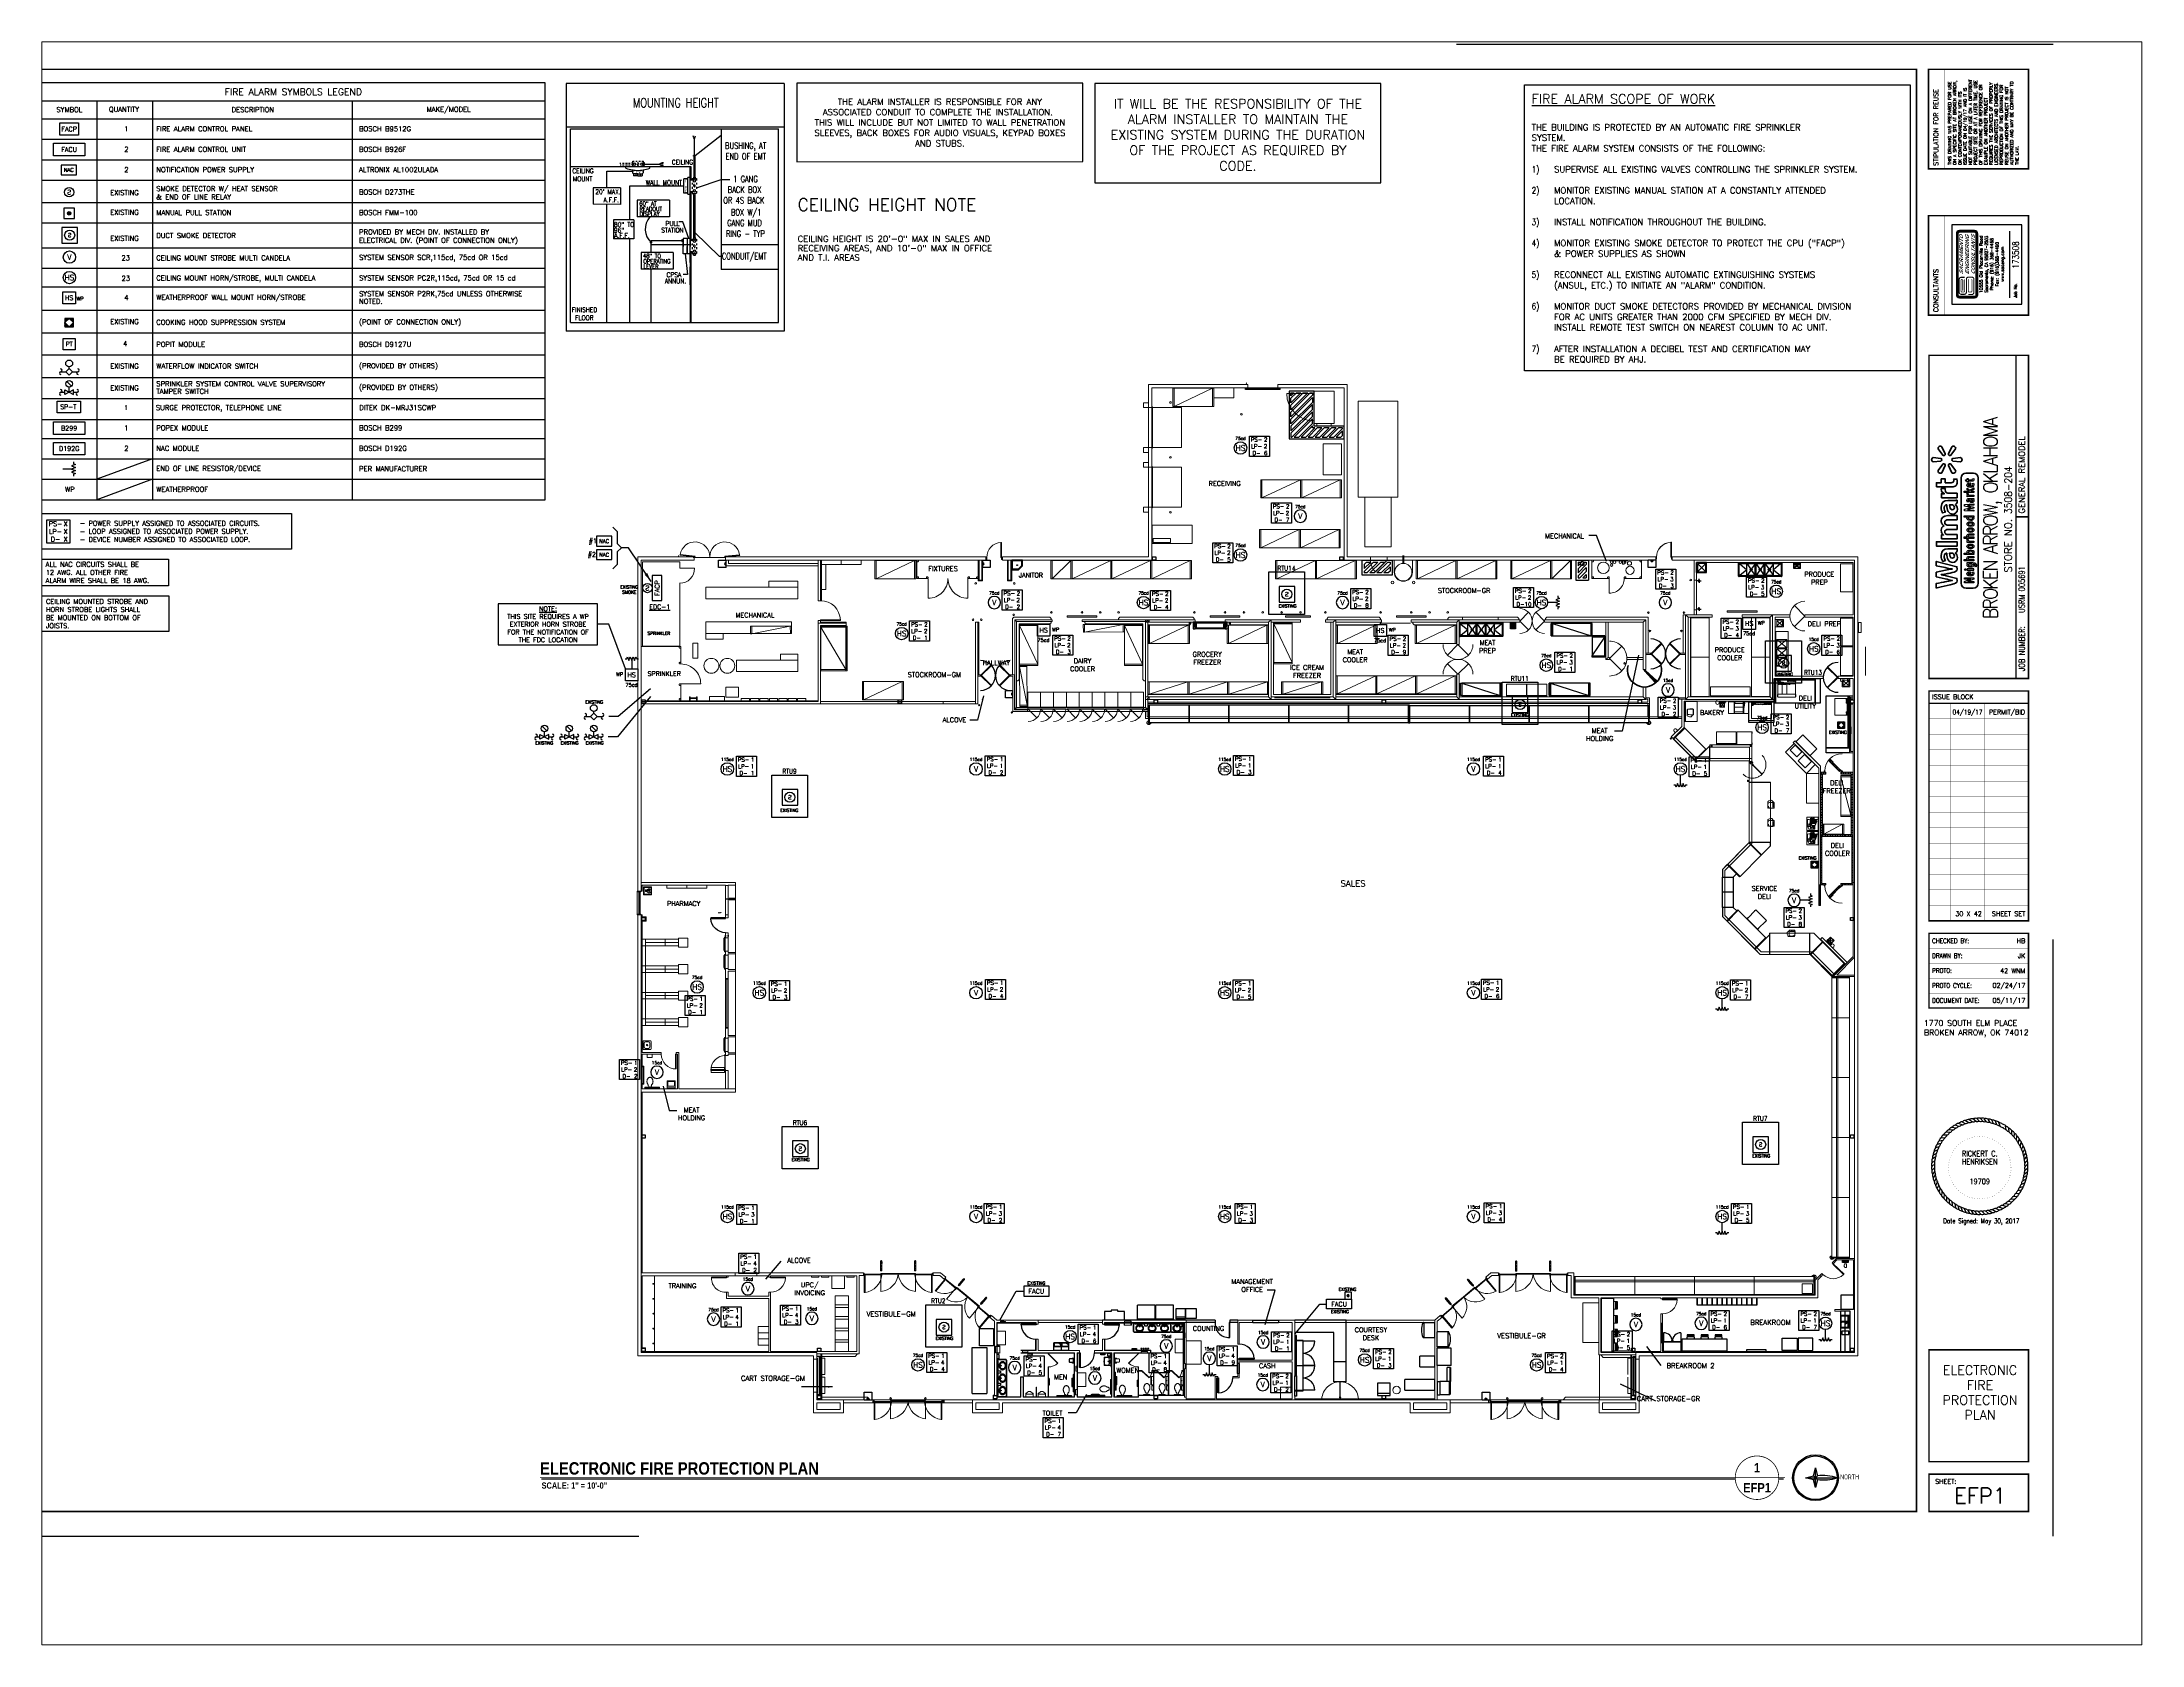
# Paper-space layout '30 X 42' of a CAD drawing. Header units: inches. Extents: x 0 to 42.2, y 0 to 32.2.
# The model-space entities are those that its viewports show. They can reach past a viewport. Long polylines and large blocks are cut down to what shows.
import ezdxf
from ezdxf.enums import TextEntityAlignment as Align
from ezdxf.xclip import XClip

# ---------------------------------------------------------------- set-up
doc = ezdxf.new("R2010")
doc.units = ezdxf.units.IN
doc.header["$LTSCALE"] = 240
doc.header["$MEASUREMENT"] = 0
doc.header["$XCLIPFRAME"] = 2
for name, pattern in [('DASHED', [0.75, 0.5, -0.25]), ('HIDDEN2', [0.1875, 0.125, -0.0625]), ('LEGEND$0$DIVIDE2', [0.625, 0.25, -0.125, 0, -0.125, 0, -0.125]), ('LEGEND$0$HIDDEN', [0.1875, 0.125, -0.0625]), ('XBORDER$0$tb 30x42$0$TB$0$DOT2', [0.125, 0, -0.125]), ('XFLOOR$0$base-fp$0$DASHDOT', [1, 0.5, -0.25, 0, -0.25]), ('XFLOOR$0$base-fp$0$DASHDOT2', [0.5, 0.25, -0.125, 0, -0.125]), ('XFLOOR$0$base-fp$0$DASHED', [0.75, 0.5, -0.25]), ('XFLOOR$0$base-fp$0$DASHED2', [0.375, 0.25, -0.125]), ('XFLOOR$0$base-fp$0$DIVIDE2', [0.625, 0.25, -0.125, 0, -0.125, 0, -0.125]), ('XFLOOR$0$base-fp$0$HIDDEN', [0.375, 0.25, -0.125]), ('XFLOOR$0$base-fp$0$HIDDEN2', [0.1875, 0.125, -0.0625])]:
    doc.linetypes.add(name, pattern=pattern)
doc.layers.get('0').update_dxf_attribs({"linetype": 'CONTINUOUS'})
for name, color, linetype in [('1490497127EFP10-R$0$G-ANNO-TEXT_HORN_STROBE', 2, 'CONTINUOUS'), ('1EFP1-E-ALARM', 1, 'CONTINUOUS'), ('A010-001$0$G-ANNO-SYMB', 3, 'CONTINUOUS'), ('E-ALARM', 2, 'CONTINUOUS'), ('E-TEXT', 4, 'CONTINUOUS'), ('EFP1-E-ALRM', 4, 'CONTINUOUS'), ('efp1-e-notf', 4, 'CONTINUOUS'), ('EFP10-R$0$1EFP1-E-ALARM', 3, 'CONTINUOUS'), ('EFP10-R$0$E-ALARM', 3, 'CONTINUOUS'), ('EFP10-R$0$G-ANNO-TEXT', 2, 'CONTINUOUS'), ('EFP20-R$0$efp1-e-alrm', 3, 'CONTINUOUS'), ('EFP20-R$0$EFP20-R$0$G-ANNO-TEXT', 2, 'CONTINUOUS'), ('G-ANNO-SYMB', 3, 'CONTINUOUS'), ('G-ANNO-TEXT', 2, 'CONTINUOUS'), ('INITIATING', 4, 'CONTINUOUS'), ('LEADER', 4, 'CONTINUOUS'), ('LEGEND$0$1EFP2-G-ANNO-TEXT', 4, 'CONTINUOUS'), ('LEGEND$0$burg', 1, 'CONTINUOUS'), ('LEGEND$0$Calc-Lines', 1, 'CONTINUOUS'), ('LEGEND$0$Calc-Text', 2, 'CONTINUOUS'), ('LEGEND$0$E-ALARM', 1, 'CONTINUOUS'), ('LEGEND$0$EFP1-E-ANNCWIRE', 2, 'LEGEND$0$DIVIDE2'), ('LEGEND$0$EFP1-E-MTPLWIRE', 6, 'CONTINUOUS'), ('LEGEND$0$EFP1-E-NOTFWIRE', 4, 'LEGEND$0$HIDDEN'), ('LEGEND$0$INITIATING', 4, 'CONTINUOUS'), ('LEGEND$0$NOTIFICATION', 6, 'CONTINUOUS'), ('NOTIFICATION', 6, 'CONTINUOUS'), ('stamp OK$0$FP M E TEXT', 4, 'CONTINUOUS'), ('TEXT', 4, 'CONTINUOUS'), ('TXT', 4, 'CONTINUOUS'), ('XBORDER$0$tb 30x42$0$ARCH', 2, 'CONTINUOUS'), ('XBORDER$0$tb 30x42$0$G-ANNO-REVC', 2, 'CONTINUOUS'), ('XBORDER$0$tb 30x42$0$G-ANNO-REVP', 8, 'CONTINUOUS'), ('XBORDER$0$tb 30x42$0$g-anno-symb', 3, 'CONTINUOUS'), ('XBORDER$0$tb 30x42$0$g-anno-text', 2, 'CONTINUOUS'), ('XFLOOR$0$base-fp$0$A-EQPM-GROC', 8, 'CONTINUOUS'), ('XFLOOR$0$base-fp$0$A-GLAZ-INTR', 8, 'CONTINUOUS'), ('XFLOOR$0$base-fp$0$A-REFR-GARD', 8, 'CONTINUOUS'), ('XFLOOR$0$base-fp$0$A-SUSP-EQPM_EXST', 8, 'XFLOOR$0$base-fp$0$HIDDEN'), ('XFLOOR$0$base-fp$0$G-ANNO-PATT', 8, 'CONTINUOUS'), ('XFLOOR$0$base-fp$0$G-WALL-PATI_EXST', 8, 'CONTINUOUS'), ('XFLOOR$0$base-fp$0$S-COLS_EXST', 8, 'CONTINUOUS')]:
    doc.layers.add(name, color=color, linetype=linetype)
for name, color, linetype, lineweight in [('XFLOOR$0$base-fp$0$A-CURB-INTR', 8, 'CONTINUOUS', 25), ('XFLOOR$0$base-fp$0$A-CURB-INTR_EXST', 8, 'CONTINUOUS', 18), ('XFLOOR$0$base-fp$0$A-DOOR-COLR', 8, 'CONTINUOUS', 35), ('XFLOOR$0$base-fp$0$A-DOOR-COLR_EXST', 8, 'CONTINUOUS', 18), ('XFLOOR$0$base-fp$0$A-DOOR-EXTR_EXST', 8, 'CONTINUOUS', 18), ('XFLOOR$0$base-fp$0$A-DOOR-INTR', 8, 'CONTINUOUS', 25), ('XFLOOR$0$base-fp$0$A-DOOR-INTR_EXST', 8, 'CONTINUOUS', 18), ('XFLOOR$0$base-fp$0$A-EQPM-EXTR_EXST', 8, 'CONTINUOUS', 18), ('XFLOOR$0$base-fp$0$A-EQPM-GROC_EXST', 8, 'CONTINUOUS', 18), ('XFLOOR$0$base-fp$0$A-EQPM-INTR', 8, 'CONTINUOUS', 25), ('XFLOOR$0$base-fp$0$A-EQPM-INTR_EXST', 8, 'CONTINUOUS', 18), ('XFLOOR$0$base-fp$0$A-EQPM-INTR_RELO', 8, 'CONTINUOUS', 25), ('XFLOOR$0$base-fp$0$A-EQPM-INTR_TACTILE', 8, 'CONTINUOUS', 25), ('XFLOOR$0$base-fp$0$A-EQPM-RACK', 8, 'CONTINUOUS', 25), ('XFLOOR$0$base-fp$0$A-EQPM-RACK_EXST', 8, 'CONTINUOUS', 18), ('XFLOOR$0$base-fp$0$A-EQPM-REFR', 8, 'CONTINUOUS', 25), ('XFLOOR$0$base-fp$0$A-EQPM-REFR_EXST', 8, 'CONTINUOUS', 18), ('XFLOOR$0$base-fp$0$A-EQPM_EXST', 8, 'CONTINUOUS', 18), ('XFLOOR$0$base-fp$0$A-FLOR-CMIL', 8, 'CONTINUOUS', 25), ('XFLOOR$0$base-fp$0$A-FLOR-OMIL_EXST', 8, 'XFLOOR$0$base-fp$0$DASHED', 18), ('XFLOOR$0$base-fp$0$A-FLOR-PATT', 8, 'CONTINUOUS', 25), ('XFLOOR$0$base-fp$0$A-FLOR-PFIX', 8, 'CONTINUOUS', 25), ('XFLOOR$0$base-fp$0$A-FLOR-PFIX_EXST', 8, 'CONTINUOUS', 18), ('XFLOOR$0$base-fp$0$A-FLOR-TPTN_EXST', 8, 'CONTINUOUS', 18), ('XFLOOR$0$base-fp$0$A-FNCE-INTR_EXST', 8, 'XFLOOR$0$base-fp$0$DASHDOT', 18), ('XFLOOR$0$base-fp$0$A-GLAZ-EXTR_EXST', 8, 'CONTINUOUS', 18), ('XFLOOR$0$base-fp$0$A-GLAZ-INTR_EXST', 8, 'CONTINUOUS', 18), ('XFLOOR$0$base-fp$0$A-SOFF-EXTR_EXST', 8, 'XFLOOR$0$base-fp$0$HIDDEN', 18), ('XFLOOR$0$base-fp$0$A-SOFF-INTR_EXST', 8, 'XFLOOR$0$base-fp$0$HIDDEN', 18), ('XFLOOR$0$base-fp$0$A-WALL-8PLY', 8, 'XFLOOR$0$base-fp$0$DASHDOT2', 50), ('XFLOOR$0$base-fp$0$A-WALL-COLR_EXST', 8, 'CONTINUOUS', 18), ('XFLOOR$0$base-fp$0$A-WALL-EXTR_EXST', 8, 'CONTINUOUS', 18), ('XFLOOR$0$base-fp$0$A-WALL-INTR', 8, 'CONTINUOUS', 35), ('XFLOOR$0$base-fp$0$A-WALL-INTR_EXST', 8, 'CONTINUOUS', 18), ('XFLOOR$0$base-fp$0$A-WALL-PHTI', 8, 'CONTINUOUS', 25), ('XFLOOR$0$base-fp$0$A-WALL-PHTI_EXST', 8, 'CONTINUOUS', 18), ('XFLOOR$0$base-fp$0$G-ANNO-TEXT', 8, 'CONTINUOUS', 25), ('XFLOOR$0$base-fp$0$S-COLS-INTR_EXST', 8, 'CONTINUOUS', 18)]:
    doc.layers.add(name, color=color, linetype=linetype, lineweight=lineweight)
doc.layers.add('XFLOOR$0$base-fp$0$A-EQPM-NOTE_EXST', color=8, linetype='CONTINUOUS', plot=False)
doc.styles.add('1490497127EFP10-R$0$SIMPLEX', font='simplex.shx', dxfattribs={"height": 11.25})
doc.styles.add('A010-001$0$SIMPLEX', font='simplex.shx')
doc.styles.add('ARCHSTYL', font='ARCHSTYL.SHX', dxfattribs={"width": 0.85})
doc.styles.add('EFP10-R$0$SIMPLEX', font='simplex.shx', dxfattribs={"height": 11.25})
doc.styles.add('EFP20-R$0$EFP20-R$0$SIMPLEX', font='simplex.shx', dxfattribs={"height": 22.5})
doc.styles.add('EFP20-R$0$SIMPLEX', font='simplex.shx', dxfattribs={"height": 22.5})
doc.styles.add('HELVBOLD', font='helvbold.shx', dxfattribs={"width": 0.9})
doc.styles.add('LEGEND$0$01-EFP1$0$SIMPLEX', font='simplex.shx')
doc.styles.add('LEGEND$0$EFP20-R$0$SIMPLEX', font='simplex.shx', dxfattribs={"height": 22.5})
doc.styles.add('LEGEND$0$RomanS', font='romans.shx')
doc.styles.add('LEGEND$0$SIMPLEX', font='simplex.shx', dxfattribs={"height": 0.09375})
doc.styles.add('NORMAL', font='romans.shx')
doc.styles.add('ROMANS', font='romans.shx', dxfattribs={"width": 0.9})
doc.styles.add('SIMPLEX', font='simplex.shx', dxfattribs={"height": 0.09375})
doc.styles.add('stamp OK$0$ROMANS', font='ROMANSL.SHX', dxfattribs={"width": 0.75})
doc.styles.add('XBORDER$0$HELVBOLD', font='helvbold.shx', dxfattribs={"width": 0.9})
doc.styles.add('XBORDER$0$ROMANS', font='romans.shx', dxfattribs={"width": 0.85})
doc.styles.add('XBORDER$0$SIMPLEX', font='simplex.shx')
doc.styles.add('XBORDER$0$tb 30x42$0$ROMANS', font='romans.shx')
doc.styles.add('XBORDER$0$tb 30x42$0$ROMANT', font='romant.shx')
doc.styles.add('XBORDER$0$tb 30x42$0$SIMPLEX', font='simplex.shx')
doc.styles.add('XBORDER$0$tb 30x42$0$TB$0$SIMPLEX', font='simplex.shx')
doc.styles.add('XFLOOR$0$base-fp$0$SIMPLEX', font='simplex.shx')
doc.dimstyles.new('1490497127EFP10-R$0$WDS-DIMSTYLE$7', dxfattribs={"dimscale": 120, "dimtxt": 0.09375, "dimasz": 0.09375, "dimexe": 0.09375, "dimexo": 0.0625, "dimgap": 0.09375, "dimtad": 1, "dimdec": 8, "dimrnd": 1, "dimzin": 3, "dimdsep": 46, "dimlunit": 4, "dimtxsty": '1490497127EFP10-R$0$SIMPLEX', "dimcen": 0, "dimdle": 0.09375, "dimclrd": 1, "dimclre": 1, "dimclrt": 256, "dimadec": 0, "dimazin": 0, "dimtfac": 1, "dimtdec": 8, "dimtix": 1, "dimtmove": 2, "dimatfit": 3, "dimfxl": 1, "dimtolj": 1, "dimtzin": 2, "dimarcsym": 0})
doc.dimstyles.new('A010-001$0$WDS-DIMSTYLE$7', dxfattribs={"dimscale": 120, "dimtxt": 0.09375, "dimasz": 0.09375, "dimexe": 0.09375, "dimexo": 0.0625, "dimgap": 0.09375, "dimtad": 1, "dimzin": 11, "dimdsep": 46, "dimtxsty": 'A010-001$0$SIMPLEX', "dimcen": 0, "dimdle": 0.09375, "dimclrd": 1, "dimclre": 1, "dimclrt": 256, "dimadec": 0, "dimazin": 0, "dimtfac": 1, "dimtmove": 0, "dimatfit": 3, "dimfxl": 1, "dimtolj": 1, "dimtzin": 2, "dimarcsym": 0})
doc.dimstyles.new('EFP10-R$0$WDS-DIMSTYLE$7', dxfattribs={"dimscale": 120, "dimtxt": 0.09375, "dimasz": 0.09375, "dimexe": 0.09375, "dimexo": 0.0625, "dimgap": 0.09375, "dimtad": 1, "dimdec": 8, "dimrnd": 1, "dimzin": 3, "dimdsep": 46, "dimlunit": 4, "dimtxsty": 'EFP10-R$0$SIMPLEX', "dimcen": 0, "dimdle": 0.09375, "dimclrd": 1, "dimclre": 1, "dimclrt": 256, "dimadec": 0, "dimazin": 0, "dimtfac": 1, "dimtdec": 8, "dimtix": 1, "dimtmove": 2, "dimatfit": 3, "dimfxl": 1, "dimtolj": 1, "dimtzin": 2, "dimarcsym": 0})
doc.dimstyles.new('EFP20-R$0$EFP20-R$0$WDS-DIMSTYLE$7', dxfattribs={"dimscale": 240, "dimtxt": 0.09375, "dimasz": 0.09375, "dimexe": 0.09375, "dimexo": 0.0625, "dimgap": 0.09375, "dimtad": 1, "dimdec": 8, "dimrnd": 1, "dimzin": 3, "dimdsep": 46, "dimlunit": 4, "dimtxsty": 'EFP20-R$0$EFP20-R$0$SIMPLEX', "dimcen": 0, "dimdle": 0.09375, "dimclrd": 1, "dimclre": 1, "dimclrt": 256, "dimadec": 0, "dimazin": 0, "dimtfac": 1, "dimtdec": 8, "dimtix": 1, "dimtmove": 2, "dimatfit": 3, "dimfxl": 1, "dimtolj": 1, "dimtzin": 2, "dimarcsym": 0})
doc.dimstyles.new('SEC', dxfattribs={"dimscale": 96, "dimtxt": 0.125, "dimasz": 0.125, "dimexe": 0.0625, "dimexo": 0.0625, "dimgap": 0.0625, "dimtad": 0, "dimtih": 1, "dimtoh": 1, "dimdec": 4, "dimzin": 0, "dimdsep": 46, "dimlunit": 4, "dimtxsty": 'ARCHSTYL', "dimcen": 0.09375, "dimclrd": 256, "dimclre": 256, "dimclrt": 4, "dimadec": 0, "dimazin": 0, "dimtfac": 1, "dimtdec": 4, "dimtmove": 0, "dimatfit": 0, "dimfxl": 1, "dimtolj": 1, "dimtzin": 0, "dimarcsym": 0})
pattern_1 = [(90, (-28.977, 384.212), (-4, 2e-16), [])]

# ---------------------------------------------------------------- blocks, each defined once
blk = doc.blocks.new('SHTTITLE')
at = {"layer": 'G-ANNO-TEXT', "style": 'SIMPLEX'}
for tag, width, p, p2 in [('XX/XX/XX', 0.855327, (40.232, 15.797), (40.835, 15.797)), ('PERMIT/BIDDING', 0.709656, (40.909, 15.797), (41.698, 15.797)), ('XX/XX/XX', 0.855327, (40.232, 15.484), (40.835, 15.484)), ('XX/XX/XX', 0.855327, (40.232, 15.172), (40.835, 15.172)), ('PERMIT/BIDDING', 0.709656, (40.909, 15.484), (41.698, 15.484)), ('PERMIT/BIDDING', 0.709656, (40.909, 15.172), (41.698, 15.172)), ('XX/XX/XX', 0.855327, (40.232, 14.859), (40.835, 14.859)), ('PERMIT/BIDDING', 0.709656, (40.909, 14.859), (41.698, 14.859)), ('XX/XX/XX', 0.855327, (40.232, 14.547), (40.835, 14.547)), ('PERMIT/BIDDING', 0.709656, (40.909, 14.547), (41.698, 14.547)), ('XX/XX/XX', 0.855327, (40.232, 14.234), (40.835, 14.234)), ('XX/XX/XX', 0.855327, (40.232, 13.922), (40.835, 13.922)), ('PERMIT/BIDDING', 0.709656, (40.909, 14.234), (41.698, 14.234)), ('PERMIT/BIDDING', 0.709656, (40.909, 13.922), (41.698, 13.922)), ('XX/XX/XX', 0.855327, (40.232, 13.609), (40.835, 13.609)), ('PERMIT/BIDDING', 0.709656, (40.909, 13.609), (41.698, 13.609)), ('XX/XX/XX', 0.855327, (40.232, 13.297), (40.835, 13.297)), ('XX/XX/XX', 0.855327, (40.232, 12.984), (40.835, 12.984)), ('PERMIT/BIDDING', 0.709656, (40.909, 13.297), (41.698, 13.297)), ('PERMIT/BIDDING', 0.709656, (40.909, 12.984), (41.698, 12.984)), ('XX/XX/XX', 0.855327, (40.232, 12.672), (40.835, 12.672)), ('PERMIT/BIDDING', 0.709656, (40.909, 12.672), (41.698, 12.672))]:
    blk.add_attdef(tag, text='', height=0.0938, dxfattribs=dict(at, width=width)).set_placement(p, p2, align=Align.FIT)
for tag, p in [('CAD', (41.687, 11.871)), ('PA', (41.687, 12.171)), ('FILENAME', (41.687, 11.571))]:
    blk.add_attdef(tag, text='', height=0.0938, dxfattribs=at).set_placement(p, align=Align.MIDDLE_RIGHT)
at = {"layer": 'G-ANNO-TEXT', "color": 14, "linetype": 'Continuous', "style": 'SIMPLEX', "flags": 4}
for p in [(40.75, 3.244), (40.75, 2.943), (40.75, 2.642), (40.75, 2.342), (40.75, 2.043), (40.75, 1.744)]:
    blk.add_attdef('TITLE', text='', height=0.188, dxfattribs=at).set_placement(p, align=Align.CENTER)
blk.add_attdef('XX', text='', height=0.312, dxfattribs=at).set_placement((40.75, 0.813), align=Align.MIDDLE)
blk = doc.blocks.new('TITLE1')
at = {"layer": 'TEXT', "linetype": 'Continuous', "style": 'HELVBOLD', "width": 0.85}
for tag, p, height in [('DETAIL', (-0.003, 0.07), 0.25), ('SCALE', (0.03, -0.249), 0.125)]:
    blk.add_attdef(tag, p, '', height=height, dxfattribs=at)
blk = doc.blocks.new('TITLE2')
at = {"layer": 'TEXT', "linetype": 'Continuous', "const_width": 0.0156}
blk.add_lwpolyline([(0.432, -0.071, 0.040722), (0.437, 0, 1), (-0.438, 0, 0.040722), (-0.432, -0.071, 0.156024), (-0.31, -0.308, 0.416263), (0.31, -0.308, 0.156024)], format="xyb", close=True, dxfattribs=at)
at = {"layer": 'TEXT', "style": 'HELVBOLD', "width": 0.85}
for tag, p in [('DET', (0, 0.2)), ('SHEET', (0, -0.2))]:
    blk.add_attdef(tag, text='', height=0.188, dxfattribs=at).set_placement(p, align=Align.MIDDLE)
blk = doc.blocks.new('WMpoint')
at = {"layer": 'efp1-e-notf'}
blk.add_lwpolyline([(-45, 45.1), (45, 45.1), (45, -44.9), (-45, -44.9)], close=True, dxfattribs=at)
at = {"layer": 'efp1-e-notf', "color": 2, "insert": (-10.9, -0.2), "char_height": 18, "width": 150.469, "attachment_point": 5, "style": 'NORMAL'}
blk.add_mtext('PS-\\PLP-\\PD-', dxfattribs=at)
at = {"layer": 'efp1-e-notf', "color": 2, "style": 'NORMAL'}
for tag, p in [('POWERSUPPLY', (28.3, 29.8)), ('LOOP', (28.3, -0.4)), ('DEVICE', (28.3, -29.6))]:
    blk.add_attdef(tag, text='', height=18, dxfattribs=at).set_placement(p, align=Align.MIDDLE_CENTER)
blk = doc.blocks.new('LEGEND$0$D9412')
at = {"layer": 'LEGEND$0$INITIATING'}
blk.add_lwpolyline([(-0.188, 0.125), (0.188, 0.125), (0.188, -0.125), (-0.188, -0.125)], close=True, dxfattribs=at)
at = {"layer": 'LEGEND$0$INITIATING', "color": 2, "style": 'LEGEND$0$SIMPLEX'}
blk.add_text('FACP', height=0.0938, dxfattribs=at).set_placement((0, 0), align=Align.MIDDLE_CENTER)
blk = doc.blocks.new('LEGEND$0$D1256')
at = {"layer": 'LEGEND$0$INITIATING'}
blk.add_lwpolyline([(0.313, -0.125), (-0.313, -0.125), (-0.313, 0.125), (0.313, 0.125)], close=True, dxfattribs=at)
at = {"layer": 'LEGEND$0$INITIATING', "color": 2, "style": 'LEGEND$0$SIMPLEX'}
blk.add_text('FACU', height=0.0938, dxfattribs=at).set_placement((0, 0), align=Align.MIDDLE_CENTER)
blk = doc.blocks.new('LEGEND$0$E-SD')
blk.add_circle((0, 0), 0.0938)
at = {"color": 2, "style": 'LEGEND$0$SIMPLEX', "text_generation_flag": 2, "flags": 8}
blk.add_attdef('S', text='', height=0.0938, rotation=180, dxfattribs=at).set_placement((0, 0), align=Align.MIDDLE_CENTER)
blk = doc.blocks.new('LEGEND$0$D273')
at = {"layer": 'LEGEND$0$INITIATING'}
ref = blk.add_blockref('LEGEND$0$E-SD', (0, 0), dxfattribs=at)
ref.add_attrib('S', 'S', dxfattribs={"layer": '0', "color": 2, "height": 0.0937, "style": 'LEGEND$0$SIMPLEX', "text_generation_flag": 2, "flags": 8}).set_placement((0, 0), align=Align.MIDDLE_CENTER)
blk = doc.blocks.new('LEGEND$0$FMM100')
at = {"layer": 'LEGEND$0$INITIATING', "linetype": 'Continuous'}
h = blk.add_hatch(color=256, dxfattribs=at)
edge = h.paths.add_edge_path()
edge.add_arc((0, 0), 0.0352, 90, 450, ccw=False)
at = {"layer": 'LEGEND$0$INITIATING'}
for p, q in [((0.105, 0.105), (-0.105, 0.105)), ((-0.105, 0.105), (-0.105, -0.105)), ((0.105, -0.105), (0.105, 0.105)), ((-0.105, -0.105), (0.105, -0.105))]:
    blk.add_line(p, q, dxfattribs=at)
blk.add_circle((0, 0), 0.0352, dxfattribs=at)
blk = doc.blocks.new('LEGEND$0$D4120')
at = {"layer": 'LEGEND$0$INITIATING'}
blk.add_lwpolyline([(-0.156, -0.159), (0.158, -0.159), (0.158, 0.155), (-0.156, 0.155)], close=True, dxfattribs=at)
blk.add_circle((0, 0), 0.101, dxfattribs=at)
at = {"layer": 'LEGEND$0$INITIATING', "color": 2, "style": 'LEGEND$0$SIMPLEX', "text_generation_flag": 2, "flags": 8}
blk.add_attdef('S', text='', height=0.081, dxfattribs=at).set_placement((0, 0), align=Align.MIDDLE_CENTER)
blk = doc.blocks.new('LEGEND$0$P2RK')
at = {"layer": 'LEGEND$0$NOTIFICATION'}
blk.add_lwpolyline([(-0.125, 0), (-0.125, 0.238), (0.125, 0.238), (0.125, 0)], close=True, dxfattribs=at)
at = {"layer": 'LEGEND$0$NOTIFICATION', "color": 2, "style": 'LEGEND$0$EFP20-R$0$SIMPLEX'}
blk.add_text('HS', height=0.0938, dxfattribs=at).set_placement((-0.001, 0.071), align=Align.CENTER)
at = {"layer": 'LEGEND$0$NOTIFICATION', "color": 2, "style": 'LEGEND$0$RomanS'}
blk.add_attdef('115CD', text='', height=0.0729, dxfattribs=at).set_placement((0.005, 0.272), align=Align.CENTER)
blk.add_attdef('WP', (0.15, 0.063), '', height=0.0729, dxfattribs=at)
blk = doc.blocks.new('LEGEND$0$HOOD')
at = {"layer": 'LEGEND$0$INITIATING'}
h = blk.add_hatch(dxfattribs=at)
h.set_pattern_fill('ANSI31', color=256, scale=0.003016, style=0)
h.set_pattern_definition([(45, (-23.5071184, -0.14126765), (-0.0002665526665, 0.0002665526665), [])])
h.paths.add_polyline_path([(-0.085, 0.085), (-0.085, -0.085), (0.085, -0.085), (0.085, 0.085)])
h.paths.add_polyline_path([(0, -0.085), (0.085, 0), (0, 0.085), (-0.085, 0)])
for p, q in [((0, 0.085), (-0.085, 0)), ((0.085, 0.085), (-0.085, 0.085)), ((-0.085, 0.085), (-0.085, -0.085)), ((-0.085, 0), (0, -0.085)), ((0.085, 0), (0, 0.085)), ((0, -0.085), (0.085, 0)), ((0.085, -0.085), (0.085, 0.085)), ((-0.085, -0.085), (0.085, -0.085))]:
    blk.add_line(p, q, dxfattribs=at)
blk = doc.blocks.new('LEGEND$0$D9127')
at = {"layer": 'LEGEND$0$INITIATING'}
blk.add_lwpolyline([(-0.121, -0.115), (-0.121, 0.115), (0.121, 0.115), (0.121, -0.115)], close=True, dxfattribs=at)
at = {"layer": 'LEGEND$0$INITIATING', "color": 2, "style": 'LEGEND$0$SIMPLEX'}
blk.add_text('PT', height=0.0904, dxfattribs=at).set_placement((0, 0), align=Align.MIDDLE_CENTER)
blk = doc.blocks.new('LEGEND$0$VSR')
at = {"layer": 'LEGEND$0$INITIATING', "linetype": 'Continuous', "ltscale": 0.7}
for p, q in [((-0.168, -0.167), (-0.066, -0.167)), ((0.066, -0.167), (0.176, -0.167))]:
    blk.add_line(p, q, dxfattribs=at)
at = {"layer": 'LEGEND$0$INITIATING', "linetype": 'Continuous'}
for p, q in [((-0.066, -0.167), (0, -0.101)), ((0, -0.233), (-0.066, -0.167)), ((0, -0.101), (0, -0.069)), ((0, -0.101), (0.066, -0.167)), ((0.066, -0.167), (0, -0.233))]:
    blk.add_line(p, q, dxfattribs=at)
blk.add_circle((0, 0), 0.0693, dxfattribs=at)
at = {"layer": 'LEGEND$0$INITIATING', "linetype": 'Continuous', "ltscale": 0.7}
for centre, start, end in [((-0.165, -0.196), 96.8873, 270.2654), ((-0.165, -0.196), 96.8873, 270.2654), ((-0.172, -0.138), 276.8873, 90.2654), ((-0.172, -0.138), 276.8873, 90.2654), ((0.179, -0.196), 96.8873, 270.2654), ((0.179, -0.196), 96.8873, 270.2654), ((0.173, -0.138), 276.8873, 90.2654), ((0.173, -0.138), 276.8873, 90.2654)]:
    blk.add_arc(centre, 0.0289, start, end, dxfattribs=at)
blk = doc.blocks.new('LEGEND$0$PCVS')
at = {"layer": 'LEGEND$0$INITIATING', "linetype": 'Continuous'}
for p, q in [((-0.047, 0.047), (0.047, -0.047)), ((0, -0.167), (0, -0.066))]:
    blk.add_line(p, q, dxfattribs=at)
at = {"layer": 'LEGEND$0$INITIATING', "linetype": 'Continuous', "ltscale": 0.7}
for p, q in [((-0.168, -0.168), (-0.09, -0.168)), ((-0.09, -0.212), (-0.09, -0.122)), ((0.09, -0.122), (-0.09, -0.212)), ((-0.09, -0.122), (0.09, -0.212)), ((0.09, -0.212), (0.09, -0.122)), ((0.09, -0.168), (0.165, -0.168))]:
    blk.add_line(p, q, dxfattribs=at)
at = {"layer": 'LEGEND$0$INITIATING', "linetype": 'Continuous'}
blk.add_circle((0, 0), 0.066, dxfattribs=at)
for centre, start, end in [((-0.165, -0.196), 96.8873, 270.2654), ((-0.172, -0.139), 276.8873, 90.2654), ((0.169, -0.196), 96.8873, 270.2654), ((0.162, -0.139), 276.8873, 90.2654)]:
    blk.add_arc(centre, 0.0289, start, end, dxfattribs=at)
blk = doc.blocks.new('LEGEND$0$RESIST')
at = {"layer": 'LEGEND$0$E-ALARM', "linetype": 'Continuous'}
blk.add_line((0.178, 0), (0, 0), dxfattribs=at)
blk.add_lwpolyline([(0.218, 0.143), (0.218, 0.106), (0.257, 0.091), (0.178, 0.061), (0.257, 0.03), (0.178, 0), (0.257, -0.03), (0.178, -0.061), (0.257, -0.091), (0.218, -0.106), (0.218, -0.143)], dxfattribs=at)
blk = doc.blocks.new('LEGEND$0$SCR')
at = {"layer": 'LEGEND$0$NOTIFICATION'}
blk.add_circle((0, 0), 0.125, dxfattribs=at)
at = {"layer": 'LEGEND$0$NOTIFICATION', "color": 2, "style": 'LEGEND$0$RomanS'}
blk.add_text('V', height=0.109, dxfattribs=at).set_placement((0, 0), align=Align.MIDDLE)
blk.add_attdef('115CD', text='', height=0.0625, dxfattribs=at).set_placement((0, 0.161), align=Align.CENTER)
blk = doc.blocks.new('LEGEND$0$PC2R')
at = {"layer": 'LEGEND$0$NOTIFICATION'}
blk.add_circle((0, 0), 0.125, dxfattribs=at)
at = {"layer": 'LEGEND$0$NOTIFICATION', "color": 2, "style": 'LEGEND$0$RomanS'}
blk.add_text('HS', height=0.1094, dxfattribs=at).set_placement((0, 0), align=Align.MIDDLE)
blk.add_attdef('115CD', text='', height=0.0625, dxfattribs=at).set_placement((0, 0.161), align=Align.CENTER)
blk = doc.blocks.new('LEGEND')
at = {"layer": 'LEGEND$0$burg', "lineweight": 30}
for points in [[(12.138, -10.535), (12.817, -10.535), (12.817, -10.726), (12.138, -10.726)], [(12.14, -10.995), (12.82, -10.995), (12.82, -11.186), (12.14, -11.186)], [(12.235, -11.426), (12.773, -11.426), (12.773, -11.617), (12.235, -11.617)]]:
    blk.add_lwpolyline(points, close=True, dxfattribs=at)
at = {"layer": 'LEGEND$0$Calc-Lines', "linetype": 'Continuous', "ltscale": 0.175439}
for p, q in [((11.918, 0.881), (22.05, 0.881)), ((11.918, 0.881), (11.918, -11.735)), ((22.05, 0.881), (22.05, -11.735)), ((11.918, 0.519), (22.05, 0.519)), ((13.036, 0.519), (13.036, -7.502)), ((14.155, 0.519), (14.155, -7.502)), ((18.168, 0.519), (18.168, -7.502)), ((11.918, 0.157), (22.05, 0.157)), ((11.918, -0.254), (22.05, -0.254)), ((11.918, -0.665), (22.05, -0.665)), ((11.918, -1.077), (22.05, -1.077)), ((11.918, -1.526), (22.05, -1.526)), ((11.918, -1.937), (22.05, -1.937)), ((11.918, -2.438), (22.05, -2.438)), ((11.918, -2.849), (22.05, -2.849)), ((11.918, -3.222), (22.05, -3.222)), ((11.918, -3.691), (22.05, -3.691)), ((11.918, -4.144), (22.05, -4.144)), ((11.918, -4.588), (22.05, -4.588)), ((11.918, -5.046), (22.05, -5.046)), ((11.918, -5.465), (22.05, -5.465)), ((11.918, -5.89), (22.05, -5.89)), ((11.918, -5.89), (22.05, -5.89)), ((11.918, -6.269), (22.05, -6.269)), ((11.918, -6.68), (22.05, -6.68)), ((14.155, -6.68), (13.036, -7.091)), ((11.918, -7.091), (22.05, -7.091)), ((14.155, -7.091), (13.036, -7.502)), ((11.918, -7.502), (22.05, -7.502)), ((11.918, -7.864), (22.05, -7.864)), ((13.036, -7.864), (13.036, -8.275)), ((18.168, -7.864), (18.168, -8.275)), ((11.918, -8.275), (13.036, -8.275)), ((13.036, -8.275), (18.168, -8.275)), ((13.036, -8.275), (13.036, -8.686)), ((18.168, -8.275), (18.283, -8.275)), ((18.168, -8.275), (18.168, -8.686)), ((18.283, -8.275), (22.05, -8.275)), ((11.918, -8.686), (13.036, -8.686)), ((13.036, -8.686), (18.168, -8.686)), ((13.036, -8.686), (13.036, -9.097)), ((18.168, -8.686), (18.283, -8.686)), ((18.168, -8.686), (18.168, -9.097)), ((18.283, -8.686), (22.05, -8.686)), ((11.918, -9.097), (13.036, -9.097)), ((13.036, -9.097), (18.168, -9.097)), ((18.168, -9.097), (18.283, -9.097)), ((18.283, -9.097), (22.05, -9.097)), ((11.918, -9.394), (22.05, -9.394)), ((11.918, -9.69), (22.05, -9.69)), ((11.918, -9.986), (22.05, -9.986)), ((11.918, -10.347), (22.05, -10.347)), ((13.036, -10.347), (13.036, -11.735)), ((14.155, -10.347), (14.155, -11.735)), ((18.168, -10.347), (18.168, -11.735)), ((11.918, -10.818), (22.05, -10.818)), ((11.918, -11.272), (22.05, -11.272)), ((11.918, -11.735), (22.05, -11.735))]:
    blk.add_line(p, q, dxfattribs=at)
at = {"layer": 'LEGEND$0$E-ALARM'}
blk.add_lwpolyline([(12.236, -5.521), (12.708, -5.521), (12.708, -5.755), (12.236, -5.755)], close=True, dxfattribs=at)
at = {"layer": 'LEGEND$0$EFP1-E-ANNCWIRE'}
blk.add_line((13.47, -8.069), (17.734, -8.069), dxfattribs=at)
at = {"layer": 'LEGEND$0$EFP1-E-MTPLWIRE'}
blk.add_line((13.47, -8.892), (17.734, -8.892), dxfattribs=at)
at = {"layer": 'LEGEND$0$EFP1-E-NOTFWIRE'}
blk.add_line((13.47, -8.481), (17.734, -8.481), dxfattribs=at)
at = {"layer": 'LEGEND$0$INITIATING'}
for points in [[(12.317, -0.971), (12.623, -0.971), (12.623, -0.772), (12.317, -0.772)], [(12.165, -5.938), (12.79, -5.938), (12.79, -6.188), (12.165, -6.188)], [(12.165, -6.349), (12.79, -6.349), (12.79, -6.599), (12.165, -6.599)]]:
    blk.add_lwpolyline(points, close=True, dxfattribs=at)
for name, p in [('LEGEND$0$D9412', (12.477, -0.049)), ('LEGEND$0$D1256', (12.477, -0.46)), ('LEGEND$0$D273', (12.477, -1.32)), ('LEGEND$0$FMM100', (12.477, -1.742)), ('LEGEND$0$SCR', (12.482, -2.623)), ('LEGEND$0$PC2R', (12.482, -3.035)), ('LEGEND$0$HOOD', (12.477, -3.94)), ('LEGEND$0$D9127', (12.477, -4.372)), ('LEGEND$0$VSR', (12.477, -4.762)), ('LEGEND$0$PCVS', (12.477, -5.173)), ('LEGEND$0$RESIST', (12.349, -6.885))]:
    blk.add_blockref(name, p)
ref = blk.add_blockref('LEGEND$0$D4120', (12.487, -2.182))
ref.add_attrib('S', 'S', dxfattribs={"layer": 'LEGEND$0$INITIATING', "color": 2, "height": 0.081, "style": 'LEGEND$0$SIMPLEX', "text_generation_flag": 2}).set_placement((12.487, -2.182), align=Align.MIDDLE_CENTER)
ref = blk.add_blockref('LEGEND$0$P2RK', (12.477, -3.561))
ref.add_attrib('WP', 'WP', (12.627, -3.498), dxfattribs={"layer": 'LEGEND$0$NOTIFICATION', "color": 2, "height": 0.0729, "style": 'LEGEND$0$RomanS'})
at = {"layer": 'LEGEND$0$1EFP2-G-ANNO-TEXT', "color": 2, "style": 'LEGEND$0$SIMPLEX'}
blk.add_text('SP-T', height=0.0912, dxfattribs=at).set_placement((12.297, -5.679))
at = {"layer": 'LEGEND$0$burg', "lineweight": 30, "style": 'LEGEND$0$RomanS'}
for s, p in [('KEYPAD', (12.163, -10.685)), ('KEYPAD', (12.166, -11.145)), ('BACP', (12.297, -11.577))]:
    blk.add_text(s, height=0.1132, dxfattribs=at).set_placement(p)
at = {"layer": 'LEGEND$0$Calc-Text', "style": 'LEGEND$0$01-EFP1$0$SIMPLEX'}
for s, height, p in [('FIRE ALARM SYMBOLS LEGEND', 0.13618, (16.984, 0.7)), ('WIRE LEGEND', 0.13618, (16.984, -7.683)), ('PLENUM RATED CABLE FPLP SHALL BE UTILIZED IN PLENUM RATED CEILING AREAS ONLY', 0.07708, (16.984, -9.236)), ('BURGLAR ALARM SYMBOLS LEGEND', 0.13618, (16.984, -10.167))]:
    blk.add_text(s, height=height, dxfattribs=at).set_placement(p, align=Align.MIDDLE)
for s, height, p in [('SYMBOL', 0.1, (12.22, 0.292)), ('QUANTITY', 0.1, (13.276, 0.297)), ('1', 0.1, (13.585, -0.094)), ('FIRE ALARM CONTROL PANEL', 0.1, (14.229, -0.094)), ('DESCRIPTION', 0.1, (15.744, 0.292)), ('BOSCH B9512G', 0.1, (18.306, -0.094)), ('MAKE/MODEL', 0.1, (19.664, 0.299)), ('2', 0.1, (13.585, -0.505)), ('FIRE ALARM CONTROL UNIT', 0.1, (14.229, -0.505)), ('BOSCH B926F', 0.1, (18.306, -0.505)), ('2', 0.1, (13.585, -0.916)), ('NOTIFICATION POWER SUPPLY', 0.1, (14.229, -0.916)), ('ALTRONIX AL1002ULADA', 0.1, (18.306, -0.916)), ('SMOKE DETECTOR W/ HEAT SENSOR', 0.1, (14.229, -1.297)), ('BOSCH D273THE', 0.1, (18.306, -1.366)), ('EXISTING', 0.1, (13.301, -1.379)), ('EXISTING', 0.1, (13.301, -1.773)), ('& END OF LINE RELAY', 0.1, (14.229, -1.463)), ('MANUAL PULL STATION', 0.1, (14.229, -1.777)), ('BOSCH FMM-100', 0.1, (18.306, -1.777)), ('EXISTING', 0.1, (13.301, -2.295)), ('DUCT SMOKE DETECTOR', 0.1, (14.229, -2.239)), ('23', 0.1, (13.527, -2.689)), ('CEILING MOUNT STROBE MULTI CANDELA', 0.1, (14.229, -2.689)), ('SYSTEM SENSOR SCR,115cd, 75cd OR 15cd', 0.1, (18.306, -2.68)), ('23', 0.1, (13.531, -3.1)), ('WEATHERPROOF WALL MOUNT HORN/STROBE', 0.1, (14.229, -3.481)), ('CEILING MOUNT HORN/STROBE, MULTI CANDELA', 0.1, (14.229, -3.094)), ('SYSTEM SENSOR PC2R,115cd, 75cd OR 15 cd', 0.1, (18.306, -3.092)), ('SYSTEM SENSOR P2RK,75cd UNLESS OTHERWISE', 0.1, (18.306, -3.411)), ('4', 0.1, (13.585, -3.487)), ('NOTED.', 0.1, (18.306, -3.563)), ('NOTED.', 0.1, (18.306, -3.563)), ('EXISTING', 0.1, (13.301, -3.971)), ('COOKING HOOD SUPPRESSION SYSTEM', 0.1, (14.229, -3.984)), ('(POINT OF CONNECTION ONLY)', 0.1, (18.306, -3.977)), ('4 ', 0.1, (13.561, -4.416)), ('POPIT MODULE', 0.1, (14.229, -4.428)), ('BOSCH D9127U', 0.1, (18.306, -4.428)), ('EXISTING', 0.1, (13.301, -4.866)), ('WATERFLOW INDICATOR SWITCH', 0.1, (14.229, -4.866)), ('(PROVIDED BY OTHERS)', 0.1, (18.306, -4.86)), ('EXISTING', 0.1, (13.301, -5.303)), ('TAMPER SWITCH', 0.1, (14.229, -5.373)), ('SPRINKLER SYSTEM CONTROL VALVE SUPERVISORY', 0.1, (14.229, -5.222)), ('(PROVIDED BY OTHERS)', 0.1, (18.306, -5.291)), ('1', 0.0895, (13.583, -5.693)), ('SURGE PROTECTOR, TELEPHONE LINE', 0.10128, (14.219, -5.701)), ('DITEK DK-MRJ31SCWP', 0.10128, (18.31, -5.701)), ('1', 0.1, (13.585, -6.108)), ('POPEX MODULE', 0.1, (14.229, -6.108)), ('BOSCH B299', 0.1, (18.306, -6.108)), ('2', 0.1, (13.585, -6.519)), ('NAC MODULE', 0.1, (14.229, -6.519)), ('BOSCH D192G', 0.1, (18.306, -6.519)), ('END OF LINE RESISTOR/DEVICE', 0.1, (14.229, -6.924)), ('PER MANUFACTURER', 0.1, (18.306, -6.931)), ('WP', 0.1, (12.395, -7.342)), ('WEATHERPROOF', 0.1, (14.229, -7.342)), ('A', 0.121, (12.431, -8.13)), ('FIRE ALARM SYSTEM 3pr #18 AWG FPL TWISTED', 0.09079, (18.306, -8.1)), ('B', 0.121, (12.437, -8.541)), ('NOTIFICATION CIRCUIT 1pr #12 AWG FPL ZIP', 0.09079, (18.306, -8.511)), ('C', 0.121, (12.434, -8.952)), ('MULTIPLE CABLES', 0.09079, (18.306, -8.937)), ('WP = WEATHERPROOF CABLE SHALL BE PROVIDED AS REQUIRED', 0.09079, (14.712, -9.583)), ('(+) POSITIVE CIRCUIT POLARITY             (-) NEGATIVE CIRCUIT POLARITY', 0.09079, (14.204, -9.876)), ('B942W', 0.1, (12.38, -10.973)), ('1', 0.1, (13.585, -10.658)), ('1', 0.1, (13.585, -11.069)), ('BURGLAR ALARM KEYPAD', 0.1, (14.293, -10.658)), ('BOSCH B925F', 0.1, (18.228, -10.658)), ('BURGLAR ALARM PHARMACY KEYPAD', 0.1, (14.293, -11.09)), ('BOSCH B942W', 0.1, (18.228, -11.09)), ('1', 0.1, (13.585, -11.575)), ('FIRE/INTRUSION ALARM CONTROL PANEL', 0.1, (14.229, -11.575)), ('BOSCH B9512G', 0.1, (18.306, -11.575))]:
    blk.add_text(s, height=height, dxfattribs=at).set_placement(p)
at = {"layer": 'LEGEND$0$Calc-Text', "insert": (18.306, -2.218), "char_height": 0.1, "width": 3.71567, "attachment_point": 4, "style": 'LEGEND$0$01-EFP1$0$SIMPLEX'}
blk.add_mtext('PROVIDED BY MECH DIV. INSTALLED BY ELECTRICAL DIV. (POINT OF CONNECTION ONLY)', dxfattribs=at)
at = {"layer": 'LEGEND$0$INITIATING', "color": 2}
for s, height, style, p in [('NAC', 0.075, 'LEGEND$0$EFP20-R$0$SIMPLEX', (12.47, -0.871)), ('B299', 0.0938, 'LEGEND$0$SIMPLEX', (12.477, -6.063)), ('D192G', 0.0938, 'LEGEND$0$SIMPLEX', (12.477, -6.474))]:
    blk.add_text(s, height=height, dxfattribs=dict(at, style=style)).set_placement(p, align=Align.MIDDLE_CENTER)
blk = doc.blocks.new('EFP10-R$0$E-SWFS')
at = {"linetype": 'Continuous', "ltscale": 0.7}
for p, q in [((-0.168, 0), (-0.066, 0)), ((0.066, 0), (0.176, 0))]:
    blk.add_line(p, q, dxfattribs=at)
at = {"linetype": 'Continuous'}
for p, q in [((-0.066, 0), (0, 0.066)), ((0, 0.066), (0, 0.098)), ((0, 0.066), (0.066, 0)), ((0, -0.066), (-0.066, 0)), ((0.066, 0), (0, -0.066))]:
    blk.add_line(p, q, dxfattribs=at)
blk.add_circle((0, 0.167), 0.0693, dxfattribs=at)
at = {"linetype": 'Continuous', "ltscale": 0.7}
for centre, start, end in [((-0.165, -0.029), 96.8873, 270.2654), ((-0.165, -0.029), 96.8873, 270.2654), ((-0.172, 0.029), 276.8873, 90.2654), ((-0.172, 0.029), 276.8873, 90.2654), ((0.179, -0.029), 96.8873, 270.2654), ((0.179, -0.029), 96.8873, 270.2654), ((0.173, 0.029), 276.8873, 90.2654), ((0.173, 0.029), 276.8873, 90.2654)]:
    blk.add_arc(centre, 0.0289, start, end, dxfattribs=at)
blk = doc.blocks.new('EFP10-R$0$E-SVTS')
at = {"linetype": 'Continuous', "ltscale": 0.7}
for p, q in [((-0.09, -0.045), (-0.09, 0.045)), ((0.09, 0.045), (-0.09, -0.045)), ((-0.09, 0.045), (0.09, -0.045)), ((0.09, -0.045), (0.09, 0.045)), ((-0.168, -0.001), (-0.09, -0.001)), ((0.09, -0.001), (0.165, -0.001))]:
    blk.add_line(p, q, dxfattribs=at)
at = {"linetype": 'Continuous'}
for p, q in [((-0.047, 0.213), (0.047, 0.12)), ((0, 0), (0, 0.101))]:
    blk.add_line(p, q, dxfattribs=at)
blk.add_circle((0, 0.167), 0.066, dxfattribs=at)
for centre, start, end in [((-0.172, 0.028), 276.8873, 90.2654), ((0.162, 0.028), 276.8873, 90.2654), ((-0.165, -0.03), 96.8873, 270.2654), ((0.169, -0.03), 96.8873, 270.2654)]:
    blk.add_arc(centre, 0.0289, start, end, dxfattribs=at)
blk = doc.blocks.new('XBORDER$0$tb 30x42$0$SHTINFO')
at = {"layer": 'XBORDER$0$tb 30x42$0$g-anno-text', "style": 'XBORDER$0$tb 30x42$0$SIMPLEX'}
for p in [(33.688, 12.375), (33.688, 12.125), (33.688, 11.875), (33.688, 11.625), (33.688, 11.375), (33.688, 11.125), (33.688, 10.875), (33.688, 10.625), (33.688, 10.375), (33.688, 10.125), (33.688, 9.875)]:
    blk.add_attdef('X', text='', height=0.0938, dxfattribs=at).set_placement(p, align=Align.MIDDLE_CENTER)
for tag, width, p, p2 in [('XX/XX/XX', 0.855327, (33.948, 12.327), (34.552, 12.327)), ('PERMIT/BIDDING', 0.709656, (34.671, 12.327), (35.46, 12.327)), ('XX/XX/XX', 0.855327, (33.948, 12.077), (34.552, 12.077)), ('XX/XX/XX', 0.855327, (33.948, 11.827), (34.552, 11.827)), ('PERMIT/BIDDING', 0.709656, (34.671, 12.077), (35.46, 12.077)), ('PERMIT/BIDDING', 0.709656, (34.671, 11.827), (35.46, 11.827)), ('XX/XX/XX', 0.855327, (33.948, 11.577), (34.552, 11.577)), ('XX/XX/XX', 0.855327, (33.948, 11.327), (34.552, 11.327)), ('PERMIT/BIDDING', 0.709656, (34.671, 11.577), (35.46, 11.577)), ('PERMIT/BIDDING', 0.709656, (34.671, 11.327), (35.46, 11.327)), ('XX/XX/XX', 0.855327, (33.948, 11.077), (34.552, 11.077)), ('PERMIT/BIDDING', 0.709656, (34.671, 11.077), (35.46, 11.077)), ('XX/XX/XX', 0.855327, (33.948, 10.827), (34.552, 10.827)), ('XX/XX/XX', 0.855327, (33.948, 10.577), (34.552, 10.577)), ('PERMIT/BIDDING', 0.709656, (34.671, 10.827), (35.46, 10.827)), ('PERMIT/BIDDING', 0.709656, (34.671, 10.577), (35.46, 10.577)), ('XX/XX/XX', 0.855327, (33.948, 10.327), (34.552, 10.327)), ('XX/XX/XX', 0.855327, (33.948, 10.077), (34.552, 10.077)), ('PERMIT/BIDDING', 0.709656, (34.671, 10.327), (35.46, 10.327)), ('PERMIT/BIDDING', 0.709656, (34.671, 10.077), (35.46, 10.077)), ('XX/XX/XX', 0.855327, (33.948, 9.827), (34.552, 9.827)), ('PERMIT/BIDDING', 0.709656, (34.671, 9.827), (35.46, 9.827))]:
    blk.add_attdef(tag, text='', height=0.0938, dxfattribs=dict(at, width=width)).set_placement(p, p2, align=Align.FIT)
blk.add_attdef('MM-DD-YR', text='', height=0.0938, dxfattribs=at).set_placement((35.444, 8.755), align=Align.MIDDLE_RIGHT)
at = {"layer": 'XBORDER$0$tb 30x42$0$g-anno-text', "color": 14, "style": 'XBORDER$0$tb 30x42$0$SIMPLEX', "flags": 4}
for p in [(34.5, 3.244), (34.5, 2.943), (34.5, 2.642), (34.5, 2.342), (34.5, 2.043), (34.5, 1.744)]:
    blk.add_attdef('TITLE', text='', height=0.188, dxfattribs=at).set_placement(p, align=Align.CENTER)
blk.add_attdef('XX', text='', height=0.312, dxfattribs=at).set_placement((34.5, 0.813), align=Align.MIDDLE)
blk = doc.blocks.new('XBORDER$0$tb 30x42$0$WNM-LOGO')
at = {"color": 0, "linetype": 'ByBlock', "lineweight": 50}
blk.add_lwpolyline([(-0.445, 0.143), (-0.445, 0.379), (-0.52, 0.379), (-0.52, 0.008), (-0.445, 0.008)], close=True, dxfattribs=at)
at = {"color": 0, "linetype": 'ByBlock', "lineweight": 30}
blk.add_lwpolyline([(-0.953, -0.29), (-0.928, -0.29), (-0.928, -0.169), (-0.953, -0.169), (-0.953, -0.29)], dxfattribs=at)
at = {"color": 0, "linetype": 'ByBlock', "lineweight": 50}
for points, knots in [([(-1.273, 0.381), (-1.273, 0.381), (-1.207, 0.111), (-1.197, 0.067), (-1.185, 0.016), (-1.163, -0.003), (-1.099, 0.01), (-1.099, 0.01), (-1.058, 0.177), (-1.058, 0.177), (-1.047, 0.219), (-1.04, 0.248), (-1.033, 0.291), (-1.033, 0.291), (-1.032, 0.291), (-1.032, 0.291), (-1.028, 0.248), (-1.021, 0.219), (-1.012, 0.177), (-1.012, 0.177), (-0.996, 0.101), (-0.987, 0.061), (-0.978, 0.021), (-0.954, -0.004), (-0.892, 0.01), (-0.892, 0.01), (-0.794, 0.381), (-0.794, 0.381), (-0.794, 0.381), (-0.873, 0.381), (-0.873, 0.381), (-0.873, 0.381), (-0.907, 0.22), (-0.907, 0.22), (-0.916, 0.174), (-0.924, 0.137), (-0.93, 0.094), (-0.93, 0.094), (-0.931, 0.094), (-0.931, 0.094), (-0.937, 0.137), (-0.944, 0.172), (-0.953, 0.217), (-0.953, 0.217), (-0.988, 0.381), (-0.988, 0.381), (-0.988, 0.381), (-1.071, 0.381), (-1.071, 0.381), (-1.071, 0.381), (-1.108, 0.221), (-1.108, 0.221), (-1.118, 0.173), (-1.128, 0.134), (-1.135, 0.093), (-1.135, 0.093), (-1.136, 0.093), (-1.136, 0.093), (-1.142, 0.131), (-1.151, 0.181), (-1.16, 0.227), (-1.16, 0.227), (-1.182, 0.341), (-1.19, 0.381), (-1.19, 0.381), (-1.273, 0.381), (-1.273, 0.381)], [0, 0, 0, 0, 1, 1, 1, 2, 2, 2, 3, 3, 3, 4, 4, 4, 5, 5, 5, 6, 6, 6, 7, 7, 7, 8, 8, 8, 9, 9, 9, 10, 10, 10, 11, 11, 11, 12, 12, 12, 13, 13, 13, 14, 14, 14, 15, 15, 15, 16, 16, 16, 17, 17, 17, 18, 18, 18, 19, 19, 19, 20, 20, 20, 21, 21, 21, 22, 22, 22, 22]), ([(0.538, 0.379), (0.538, 0.343), (0.538, 0.107), (0.538, 0.107), (0.538, 0.069), (0.545, 0.043), (0.56, 0.027), (0.574, 0.013), (0.596, 0.004), (0.622, 0.004), (0.644, 0.004), (0.666, 0.008), (0.676, 0.012), (0.676, 0.012), (0.675, 0.071), (0.675, 0.071), (0.668, 0.069), (0.659, 0.067), (0.647, 0.067), (0.621, 0.067), (0.612, 0.084), (0.612, 0.117), (0.612, 0.117), (0.612, 0.22), (0.612, 0.22), (0.612, 0.22), (0.678, 0.22), (0.678, 0.22), (0.678, 0.22), (0.678, 0.292), (0.678, 0.292), (0.678, 0.292), (0.612, 0.292), (0.612, 0.292), (0.612, 0.292), (0.612, 0.379), (0.612, 0.379), (0.612, 0.379), (0.538, 0.379), (0.538, 0.379)], [0, 0, 0, 0, 1, 1, 1, 2, 2, 2, 3, 3, 3, 4, 4, 4, 5, 5, 5, 6, 6, 6, 7, 7, 7, 8, 8, 8, 9, 9, 9, 10, 10, 10, 11, 11, 11, 12, 12, 12, 13, 13, 13, 13]), ([(1.023, 0.281), (1.035, 0.281), (1.046, 0.287), (1.047, 0.296), (1.047, 0.296), (1.06, 0.438), (1.06, 0.438), (1.06, 0.452), (1.043, 0.464), (1.023, 0.464), (1.002, 0.464), (0.985, 0.452), (0.985, 0.438), (0.985, 0.438), (0.998, 0.296), (0.998, 0.296), (0.999, 0.287), (1.01, 0.281), (1.023, 0.281), (1.023, 0.281), (1.023, 0.281), (1.023, 0.281)], [0, 0, 0, 0, 1, 1, 1, 2, 2, 2, 3, 3, 3, 4, 4, 4, 5, 5, 5, 6, 6, 6, 7, 7, 7, 7]), ([(-0.572, 0.175), (-0.572, 0.238), (-0.598, 0.293), (-0.69, 0.293), (-0.736, 0.293), (-0.773, 0.28), (-0.794, 0.268), (-0.794, 0.268), (-0.779, 0.218), (-0.779, 0.218), (-0.76, 0.229), (-0.731, 0.239), (-0.703, 0.239), (-0.657, 0.239), (-0.649, 0.213), (-0.649, 0.196), (-0.649, 0.196), (-0.649, 0.192), (-0.649, 0.192), (-0.75, 0.192), (-0.814, 0.157), (-0.814, 0.086), (-0.814, 0.043), (-0.781, 0.002), (-0.725, 0.002), (-0.69, 0.002), (-0.661, 0.016), (-0.644, 0.038), (-0.644, 0.038), (-0.642, 0.038), (-0.642, 0.038), (-0.642, 0.038), (-0.631, -0.01), (-0.567, 0.008), (-0.57, 0.029), (-0.572, 0.05), (-0.572, 0.076), (-0.572, 0.076), (-0.572, 0.175), (-0.572, 0.175)], [0, 0, 0, 0, 1, 1, 1, 2, 2, 2, 3, 3, 3, 4, 4, 4, 5, 5, 5, 6, 6, 6, 7, 7, 7, 8, 8, 8, 9, 9, 9, 10, 10, 10, 11, 11, 11, 12, 12, 12, 13, 13, 13, 13]), ([(-0.647, 0.108), (-0.647, 0.103), (-0.647, 0.098), (-0.649, 0.093), (-0.654, 0.074), (-0.674, 0.057), (-0.699, 0.057), (-0.72, 0.057), (-0.737, 0.069), (-0.737, 0.094), (-0.737, 0.132), (-0.695, 0.143), (-0.647, 0.143), (-0.647, 0.143), (-0.647, 0.108), (-0.647, 0.108)], [0, 0, 0, 0, 1, 1, 1, 2, 2, 2, 3, 3, 3, 4, 4, 4, 5, 5, 5, 5]), ([(-0.393, 0.287), (-0.393, 0.287), (-0.393, 0.008), (-0.393, 0.008), (-0.393, 0.008), (-0.317, 0.008), (-0.317, 0.008), (-0.317, 0.008), (-0.317, 0.172), (-0.317, 0.172), (-0.317, 0.179), (-0.316, 0.187), (-0.314, 0.194), (-0.307, 0.211), (-0.292, 0.23), (-0.268, 0.23), (-0.237, 0.23), (-0.223, 0.204), (-0.223, 0.167), (-0.223, 0.167), (-0.223, 0.008), (-0.223, 0.008), (-0.223, 0.008), (-0.147, 0.008), (-0.147, 0.008), (-0.147, 0.008), (-0.147, 0.174), (-0.147, 0.174), (-0.147, 0.181), (-0.146, 0.19), (-0.144, 0.196), (-0.138, 0.215), (-0.121, 0.23), (-0.098, 0.23), (-0.067, 0.23), (-0.052, 0.205), (-0.052, 0.161), (-0.052, 0.161), (-0.052, 0.043), (-0.052, 0.008), (-0.052, 0.008), (0.023, 0.008), (0.023, 0.008), (0.023, 0.008), (0.023, 0.172), (0.023, 0.172), (0.023, 0.259), (-0.021, 0.293), (-0.07, 0.293), (-0.092, 0.293), (-0.11, 0.288), (-0.125, 0.278), (-0.139, 0.27), (-0.15, 0.258), (-0.161, 0.243), (-0.161, 0.243), (-0.162, 0.243), (-0.162, 0.243), (-0.174, 0.273), (-0.202, 0.293), (-0.239, 0.293), (-0.286, 0.293), (-0.307, 0.269), (-0.32, 0.249), (-0.32, 0.249), (-0.321, 0.249), (-0.321, 0.249), (-0.321, 0.249), (-0.321, 0.287), (-0.321, 0.287), (-0.321, 0.287), (-0.393, 0.287), (-0.393, 0.287)], [0, 0, 0, 0, 1, 1, 1, 2, 2, 2, 3, 3, 3, 4, 4, 4, 5, 5, 5, 6, 6, 6, 7, 7, 7, 8, 8, 8, 9, 9, 9, 10, 10, 10, 11, 11, 11, 12, 12, 12, 13, 13, 13, 14, 14, 14, 15, 15, 15, 16, 16, 16, 17, 17, 17, 18, 18, 18, 19, 19, 19, 20, 20, 20, 21, 21, 21, 22, 22, 22, 23, 23, 23, 24, 24, 24, 24]), ([(0.294, 0.174), (0.294, 0.238), (0.267, 0.293), (0.176, 0.293), (0.129, 0.293), (0.092, 0.28), (0.072, 0.268), (0.072, 0.268), (0.087, 0.218), (0.087, 0.218), (0.105, 0.229), (0.135, 0.239), (0.163, 0.239), (0.209, 0.239), (0.216, 0.213), (0.216, 0.196), (0.216, 0.196), (0.216, 0.192), (0.216, 0.192), (0.116, 0.192), (0.052, 0.157), (0.052, 0.086), (0.052, 0.043), (0.084, 0.002), (0.141, 0.002), (0.175, 0.002), (0.204, 0.016), (0.222, 0.038), (0.222, 0.038), (0.224, 0.038), (0.224, 0.038), (0.224, 0.038), (0.235, -0.01), (0.299, 0.008), (0.295, 0.028), (0.294, 0.05), (0.294, 0.075), (0.294, 0.075), (0.294, 0.174), (0.294, 0.174)], [0, 0, 0, 0, 1, 1, 1, 2, 2, 2, 3, 3, 3, 4, 4, 4, 5, 5, 5, 6, 6, 6, 7, 7, 7, 8, 8, 8, 9, 9, 9, 10, 10, 10, 11, 11, 11, 12, 12, 12, 13, 13, 13, 13]), ([(0.219, 0.108), (0.219, 0.103), (0.218, 0.097), (0.217, 0.093), (0.211, 0.073), (0.191, 0.057), (0.166, 0.057), (0.145, 0.057), (0.129, 0.069), (0.129, 0.094), (0.129, 0.132), (0.171, 0.143), (0.219, 0.142), (0.219, 0.142), (0.219, 0.108), (0.219, 0.108)], [0, 0, 0, 0, 1, 1, 1, 2, 2, 2, 3, 3, 3, 4, 4, 4, 5, 5, 5, 5]), ([(0.344, 0.287), (0.344, 0.287), (0.344, 0.008), (0.344, 0.008), (0.344, 0.008), (0.422, 0.008), (0.422, 0.008), (0.422, 0.008), (0.422, 0.151), (0.422, 0.151), (0.422, 0.158), (0.423, 0.165), (0.424, 0.171), (0.429, 0.201), (0.452, 0.22), (0.485, 0.22), (0.494, 0.22), (0.501, 0.219), (0.508, 0.218), (0.508, 0.218), (0.508, 0.291), (0.508, 0.291), (0.502, 0.293), (0.498, 0.293), (0.491, 0.293), (0.461, 0.293), (0.428, 0.274), (0.415, 0.234), (0.415, 0.234), (0.413, 0.234), (0.413, 0.234), (0.413, 0.234), (0.413, 0.287), (0.413, 0.287), (0.413, 0.287), (0.344, 0.287), (0.344, 0.287)], [0, 0, 0, 0, 1, 1, 1, 2, 2, 2, 3, 3, 3, 4, 4, 4, 5, 5, 5, 6, 6, 6, 7, 7, 7, 8, 8, 8, 9, 9, 9, 10, 10, 10, 11, 11, 11, 12, 12, 12, 12]), ([(0.946, 0.236), (0.952, 0.247), (0.951, 0.259), (0.945, 0.265), (0.945, 0.265), (0.828, 0.347), (0.828, 0.347), (0.815, 0.354), (0.797, 0.346), (0.787, 0.328), (0.777, 0.31), (0.778, 0.29), (0.79, 0.283), (0.79, 0.283), (0.92, 0.222), (0.92, 0.222), (0.928, 0.219), (0.939, 0.225), (0.946, 0.236), (0.946, 0.236), (0.946, 0.236), (0.946, 0.236)], [0, 0, 0, 0, 1, 1, 1, 2, 2, 2, 3, 3, 3, 4, 4, 4, 5, 5, 5, 6, 6, 6, 7, 7, 7, 7]), ([(0.946, 0.147), (0.952, 0.136), (0.951, 0.124), (0.945, 0.118), (0.945, 0.118), (0.828, 0.036), (0.828, 0.036), (0.815, 0.029), (0.797, 0.037), (0.787, 0.055), (0.777, 0.073), (0.778, 0.093), (0.79, 0.1), (0.79, 0.1), (0.92, 0.161), (0.92, 0.161), (0.928, 0.164), (0.939, 0.158), (0.946, 0.147), (0.946, 0.147), (0.946, 0.147), (0.946, 0.147)], [0, 0, 0, 0, 1, 1, 1, 2, 2, 2, 3, 3, 3, 4, 4, 4, 5, 5, 5, 6, 6, 6, 7, 7, 7, 7]), ([(1.023, 0.103), (1.035, 0.103), (1.046, 0.096), (1.047, 0.087), (1.047, 0.087), (1.06, -0.055), (1.06, -0.055), (1.06, -0.069), (1.043, -0.081), (1.023, -0.081), (1.002, -0.081), (0.985, -0.069), (0.985, -0.055), (0.985, -0.055), (0.998, 0.087), (0.998, 0.087), (0.999, 0.096), (1.01, 0.103), (1.023, 0.103), (1.023, 0.103), (1.023, 0.103), (1.023, 0.103)], [0, 0, 0, 0, 1, 1, 1, 2, 2, 2, 3, 3, 3, 4, 4, 4, 5, 5, 5, 6, 6, 6, 7, 7, 7, 7]), ([(1.1, 0.236), (1.106, 0.225), (1.117, 0.219), (1.125, 0.222), (1.125, 0.222), (1.255, 0.283), (1.255, 0.283), (1.267, 0.29), (1.269, 0.31), (1.258, 0.328), (1.248, 0.346), (1.23, 0.354), (1.218, 0.347), (1.218, 0.347), (1.101, 0.265), (1.101, 0.265), (1.094, 0.259), (1.093, 0.247), (1.1, 0.236), (1.1, 0.236), (1.1, 0.236), (1.1, 0.236)], [0, 0, 0, 0, 1, 1, 1, 2, 2, 2, 3, 3, 3, 4, 4, 4, 5, 5, 5, 6, 6, 6, 7, 7, 7, 7]), ([(1.1, 0.147), (1.106, 0.158), (1.117, 0.164), (1.125, 0.161), (1.125, 0.161), (1.255, 0.1), (1.255, 0.1), (1.267, 0.093), (1.269, 0.073), (1.258, 0.055), (1.248, 0.037), (1.23, 0.029), (1.218, 0.036), (1.218, 0.036), (1.101, 0.118), (1.101, 0.118), (1.094, 0.124), (1.093, 0.136), (1.1, 0.147), (1.1, 0.147), (1.1, 0.147), (1.1, 0.147)], [0, 0, 0, 0, 1, 1, 1, 2, 2, 2, 3, 3, 3, 4, 4, 4, 5, 5, 5, 6, 6, 6, 7, 7, 7, 7]), ([(0.696, -0.37), (0.696, -0.37), (-1.185, -0.37), (-1.185, -0.37), (-1.233, -0.37), (-1.273, -0.33), (-1.273, -0.281), (-1.273, -0.281), (-1.273, -0.151), (-1.273, -0.151), (-1.273, -0.102), (-1.233, -0.063), (-1.185, -0.063), (-1.185, -0.063), (0.696, -0.063), (0.696, -0.063), (0.745, -0.063), (0.785, -0.102), (0.785, -0.151), (0.785, -0.151), (0.785, -0.281), (0.785, -0.281), (0.785, -0.33), (0.745, -0.37), (0.696, -0.37)], [0, 0, 0, 0, 1, 1, 1, 2, 2, 2, 3, 3, 3, 4, 4, 4, 5, 5, 5, 6, 6, 6, 7, 7, 7, 8, 8, 8, 8])]:
    blk.add_open_spline(points, degree=3, knots=knots, dxfattribs=at)
blk.add_open_spline([(1.113, 0.228), (1.113, 0.228), (1.113, 0.228), (1.113, 0.228)], degree=3, dxfattribs=at)
at = {"color": 0, "linetype": 'ByBlock', "lineweight": 30}
for points, knots in [([(-1.109, -0.239), (-1.113, -0.228), (-1.117, -0.217), (-1.121, -0.207), (-1.121, -0.207), (-1.155, -0.123), (-1.155, -0.123), (-1.155, -0.123), (-1.179, -0.123), (-1.179, -0.123), (-1.179, -0.123), (-1.179, -0.29), (-1.179, -0.29), (-1.179, -0.29), (-1.155, -0.29), (-1.155, -0.29), (-1.155, -0.29), (-1.155, -0.231), (-1.155, -0.231), (-1.155, -0.208), (-1.155, -0.191), (-1.156, -0.176), (-1.152, -0.187), (-1.148, -0.198), (-1.142, -0.211), (-1.142, -0.211), (-1.11, -0.29), (-1.11, -0.29), (-1.11, -0.29), (-1.087, -0.29), (-1.087, -0.29), (-1.087, -0.29), (-1.087, -0.123), (-1.087, -0.123), (-1.087, -0.123), (-1.11, -0.123), (-1.11, -0.123), (-1.11, -0.123), (-1.11, -0.184), (-1.11, -0.184), (-1.11, -0.204), (-1.11, -0.22), (-1.109, -0.239)], [0, 0, 0, 0, 1, 1, 1, 2, 2, 2, 3, 3, 3, 4, 4, 4, 5, 5, 5, 6, 6, 6, 7, 7, 7, 8, 8, 8, 9, 9, 9, 10, 10, 10, 11, 11, 11, 12, 12, 12, 13, 13, 13, 14, 14, 14, 14]), ([(-1.016, -0.167), (-1.042, -0.167), (-1.059, -0.192), (-1.059, -0.23), (-1.059, -0.269), (-1.042, -0.291), (-1.013, -0.291), (-1.003, -0.291), (-0.993, -0.289), (-0.986, -0.285), (-0.986, -0.285), (-0.984, -0.284), (-0.984, -0.284), (-0.984, -0.284), (-0.988, -0.265), (-0.988, -0.265), (-0.988, -0.265), (-0.992, -0.267), (-0.992, -0.267), (-0.995, -0.269), (-1.001, -0.271), (-1.01, -0.271), (-1.016, -0.271), (-1.034, -0.271), (-1.035, -0.234), (-1.035, -0.234), (-0.98, -0.234), (-0.98, -0.234), (-0.98, -0.234), (-0.98, -0.231), (-0.98, -0.231), (-0.98, -0.228), (-0.979, -0.225), (-0.979, -0.22), (-0.979, -0.188), (-0.994, -0.167), (-1.016, -0.167)], [0, 0, 0, 0, 1, 1, 1, 2, 2, 2, 3, 3, 3, 4, 4, 4, 5, 5, 5, 6, 6, 6, 7, 7, 7, 8, 8, 8, 9, 9, 9, 10, 10, 10, 11, 11, 11, 12, 12, 12, 12]), ([(-1.018, -0.187), (-1.016, -0.187), (-1.013, -0.188), (-1.011, -0.191), (-1.006, -0.195), (-1.004, -0.203), (-1.003, -0.214), (-1.003, -0.214), (-1.034, -0.214), (-1.034, -0.214), (-1.033, -0.201), (-1.028, -0.187), (-1.018, -0.187)], [0, 0, 0, 0, 1, 1, 1, 2, 2, 2, 3, 3, 3, 4, 4, 4, 4]), ([(-0.941, -0.127), (-0.949, -0.127), (-0.955, -0.133), (-0.955, -0.142), (-0.955, -0.15), (-0.949, -0.157), (-0.941, -0.157), (-0.932, -0.157), (-0.926, -0.151), (-0.926, -0.142), (-0.926, -0.133), (-0.932, -0.127), (-0.941, -0.127)], [0, 0, 0, 0, 1, 1, 1, 2, 2, 2, 3, 3, 3, 4, 4, 4, 4]), ([(-0.84, -0.176), (-0.844, -0.171), (-0.85, -0.167), (-0.86, -0.167), (-0.88, -0.167), (-0.9, -0.186), (-0.9, -0.23), (-0.9, -0.266), (-0.885, -0.29), (-0.862, -0.29), (-0.854, -0.29), (-0.847, -0.287), (-0.842, -0.281), (-0.842, -0.281), (-0.842, -0.284), (-0.842, -0.284), (-0.842, -0.313), (-0.854, -0.317), (-0.863, -0.317), (-0.874, -0.317), (-0.881, -0.313), (-0.884, -0.312), (-0.884, -0.312), (-0.887, -0.31), (-0.887, -0.31), (-0.887, -0.31), (-0.894, -0.33), (-0.894, -0.33), (-0.894, -0.33), (-0.891, -0.331), (-0.891, -0.331), (-0.884, -0.335), (-0.874, -0.337), (-0.864, -0.337), (-0.85, -0.337), (-0.838, -0.333), (-0.83, -0.324), (-0.822, -0.316), (-0.817, -0.304), (-0.817, -0.272), (-0.817, -0.272), (-0.817, -0.208), (-0.817, -0.208), (-0.817, -0.194), (-0.817, -0.186), (-0.817, -0.179), (-0.817, -0.176), (-0.817, -0.174), (-0.817, -0.172), (-0.817, -0.172), (-0.816, -0.169), (-0.816, -0.169), (-0.816, -0.169), (-0.839, -0.169), (-0.839, -0.169), (-0.839, -0.169), (-0.84, -0.176), (-0.84, -0.176)], [0, 0, 0, 0, 1, 1, 1, 2, 2, 2, 3, 3, 3, 4, 4, 4, 5, 5, 5, 6, 6, 6, 7, 7, 7, 8, 8, 8, 9, 9, 9, 10, 10, 10, 11, 11, 11, 12, 12, 12, 13, 13, 13, 14, 14, 14, 15, 15, 15, 16, 16, 16, 17, 17, 17, 18, 18, 18, 19, 19, 19, 19]), ([(-0.843, -0.204), (-0.842, -0.206), (-0.842, -0.208), (-0.842, -0.211), (-0.842, -0.211), (-0.842, -0.245), (-0.842, -0.245), (-0.842, -0.248), (-0.842, -0.252), (-0.843, -0.254), (-0.847, -0.267), (-0.853, -0.269), (-0.857, -0.269), (-0.869, -0.269), (-0.875, -0.253), (-0.875, -0.229), (-0.875, -0.204), (-0.869, -0.189), (-0.857, -0.189), (-0.85, -0.189), (-0.845, -0.194), (-0.843, -0.204)], [0, 0, 0, 0, 1, 1, 1, 2, 2, 2, 3, 3, 3, 4, 4, 4, 5, 5, 5, 6, 6, 6, 7, 7, 7, 7]), ([(-0.737, -0.167), (-0.744, -0.167), (-0.749, -0.168), (-0.754, -0.172), (-0.756, -0.173), (-0.758, -0.175), (-0.76, -0.176), (-0.76, -0.176), (-0.76, -0.119), (-0.76, -0.119), (-0.76, -0.119), (-0.785, -0.119), (-0.785, -0.119), (-0.785, -0.119), (-0.785, -0.29), (-0.785, -0.29), (-0.785, -0.29), (-0.76, -0.29), (-0.76, -0.29), (-0.76, -0.29), (-0.76, -0.212), (-0.76, -0.212), (-0.76, -0.209), (-0.76, -0.206), (-0.759, -0.204), (-0.758, -0.197), (-0.753, -0.188), (-0.744, -0.188), (-0.741, -0.188), (-0.731, -0.188), (-0.731, -0.213), (-0.731, -0.213), (-0.731, -0.29), (-0.731, -0.29), (-0.731, -0.29), (-0.706, -0.29), (-0.706, -0.29), (-0.706, -0.29), (-0.706, -0.21), (-0.706, -0.21), (-0.706, -0.183), (-0.717, -0.167), (-0.737, -0.167)], [0, 0, 0, 0, 1, 1, 1, 2, 2, 2, 3, 3, 3, 4, 4, 4, 5, 5, 5, 6, 6, 6, 7, 7, 7, 8, 8, 8, 9, 9, 9, 10, 10, 10, 11, 11, 11, 12, 12, 12, 13, 13, 13, 14, 14, 14, 14]), ([(-0.626, -0.167), (-0.635, -0.167), (-0.643, -0.17), (-0.649, -0.177), (-0.649, -0.177), (-0.649, -0.119), (-0.649, -0.119), (-0.649, -0.119), (-0.673, -0.119), (-0.673, -0.119), (-0.673, -0.119), (-0.673, -0.259), (-0.673, -0.259), (-0.673, -0.265), (-0.674, -0.273), (-0.674, -0.28), (-0.674, -0.282), (-0.674, -0.285), (-0.674, -0.287), (-0.674, -0.287), (-0.674, -0.29), (-0.674, -0.29), (-0.674, -0.29), (-0.653, -0.29), (-0.653, -0.29), (-0.653, -0.29), (-0.652, -0.28), (-0.652, -0.28), (-0.648, -0.286), (-0.641, -0.292), (-0.63, -0.292), (-0.61, -0.292), (-0.591, -0.272), (-0.591, -0.228), (-0.591, -0.19), (-0.604, -0.167), (-0.626, -0.167)], [0, 0, 0, 0, 1, 1, 1, 2, 2, 2, 3, 3, 3, 4, 4, 4, 5, 5, 5, 6, 6, 6, 7, 7, 7, 8, 8, 8, 9, 9, 9, 10, 10, 10, 11, 11, 11, 12, 12, 12, 12]), ([(-0.634, -0.189), (-0.617, -0.189), (-0.615, -0.217), (-0.615, -0.229), (-0.615, -0.245), (-0.618, -0.271), (-0.633, -0.271), (-0.64, -0.271), (-0.645, -0.264), (-0.648, -0.253), (-0.649, -0.251), (-0.649, -0.249), (-0.649, -0.246), (-0.649, -0.246), (-0.649, -0.214), (-0.649, -0.214), (-0.649, -0.211), (-0.649, -0.209), (-0.648, -0.207), (-0.647, -0.198), (-0.641, -0.189), (-0.634, -0.189)], [0, 0, 0, 0, 1, 1, 1, 2, 2, 2, 3, 3, 3, 4, 4, 4, 5, 5, 5, 6, 6, 6, 7, 7, 7, 7]), ([(-0.525, -0.167), (-0.545, -0.167), (-0.568, -0.183), (-0.568, -0.229), (-0.568, -0.275), (-0.547, -0.292), (-0.526, -0.292), (-0.506, -0.292), (-0.484, -0.275), (-0.484, -0.229), (-0.484, -0.183), (-0.505, -0.167), (-0.525, -0.167)], [0, 0, 0, 0, 1, 1, 1, 2, 2, 2, 3, 3, 3, 4, 4, 4, 4]), ([(-0.525, -0.271), (-0.541, -0.271), (-0.543, -0.242), (-0.543, -0.229), (-0.543, -0.219), (-0.542, -0.187), (-0.526, -0.187), (-0.513, -0.187), (-0.509, -0.209), (-0.509, -0.229), (-0.509, -0.25), (-0.513, -0.271), (-0.525, -0.271)], [0, 0, 0, 0, 1, 1, 1, 2, 2, 2, 3, 3, 3, 4, 4, 4, 4]), ([(-0.434, -0.18), (-0.434, -0.18), (-0.435, -0.169), (-0.435, -0.169), (-0.435, -0.169), (-0.458, -0.169), (-0.458, -0.169), (-0.458, -0.169), (-0.458, -0.172), (-0.458, -0.172), (-0.458, -0.175), (-0.457, -0.179), (-0.457, -0.182), (-0.457, -0.189), (-0.457, -0.195), (-0.457, -0.201), (-0.457, -0.201), (-0.457, -0.29), (-0.457, -0.29), (-0.457, -0.29), (-0.432, -0.29), (-0.432, -0.29), (-0.432, -0.29), (-0.432, -0.223), (-0.432, -0.223), (-0.432, -0.219), (-0.432, -0.216), (-0.431, -0.213), (-0.429, -0.2), (-0.421, -0.192), (-0.411, -0.192), (-0.411, -0.192), (-0.404, -0.192), (-0.404, -0.192), (-0.404, -0.192), (-0.404, -0.168), (-0.404, -0.168), (-0.404, -0.168), (-0.407, -0.167), (-0.407, -0.167), (-0.417, -0.165), (-0.428, -0.171), (-0.434, -0.18)], [0, 0, 0, 0, 1, 1, 1, 2, 2, 2, 3, 3, 3, 4, 4, 4, 5, 5, 5, 6, 6, 6, 7, 7, 7, 8, 8, 8, 9, 9, 9, 10, 10, 10, 11, 11, 11, 12, 12, 12, 13, 13, 13, 14, 14, 14, 14]), ([(-0.335, -0.167), (-0.342, -0.167), (-0.348, -0.168), (-0.352, -0.172), (-0.355, -0.173), (-0.357, -0.175), (-0.358, -0.176), (-0.358, -0.176), (-0.358, -0.119), (-0.358, -0.119), (-0.358, -0.119), (-0.383, -0.119), (-0.383, -0.119), (-0.383, -0.119), (-0.383, -0.29), (-0.383, -0.29), (-0.383, -0.29), (-0.358, -0.29), (-0.358, -0.29), (-0.358, -0.29), (-0.358, -0.212), (-0.358, -0.212), (-0.358, -0.209), (-0.358, -0.206), (-0.358, -0.204), (-0.356, -0.197), (-0.352, -0.188), (-0.342, -0.188), (-0.339, -0.188), (-0.329, -0.188), (-0.329, -0.213), (-0.329, -0.213), (-0.329, -0.29), (-0.329, -0.29), (-0.329, -0.29), (-0.304, -0.29), (-0.304, -0.29), (-0.304, -0.29), (-0.304, -0.21), (-0.304, -0.21), (-0.304, -0.183), (-0.316, -0.167), (-0.335, -0.167)], [0, 0, 0, 0, 1, 1, 1, 2, 2, 2, 3, 3, 3, 4, 4, 4, 5, 5, 5, 6, 6, 6, 7, 7, 7, 8, 8, 8, 9, 9, 9, 10, 10, 10, 11, 11, 11, 12, 12, 12, 13, 13, 13, 14, 14, 14, 14]), ([(-0.234, -0.167), (-0.254, -0.167), (-0.277, -0.183), (-0.277, -0.229), (-0.277, -0.275), (-0.255, -0.292), (-0.235, -0.292), (-0.215, -0.292), (-0.193, -0.275), (-0.193, -0.229), (-0.193, -0.183), (-0.214, -0.167), (-0.234, -0.167)], [0, 0, 0, 0, 1, 1, 1, 2, 2, 2, 3, 3, 3, 4, 4, 4, 4]), ([(-0.234, -0.271), (-0.25, -0.271), (-0.252, -0.242), (-0.252, -0.229), (-0.252, -0.219), (-0.251, -0.187), (-0.235, -0.187), (-0.222, -0.187), (-0.217, -0.209), (-0.217, -0.229), (-0.217, -0.25), (-0.222, -0.271), (-0.234, -0.271)], [0, 0, 0, 0, 1, 1, 1, 2, 2, 2, 3, 3, 3, 4, 4, 4, 4]), ([(-0.128, -0.167), (-0.147, -0.167), (-0.17, -0.183), (-0.17, -0.229), (-0.17, -0.275), (-0.149, -0.292), (-0.129, -0.292), (-0.108, -0.292), (-0.086, -0.275), (-0.086, -0.229), (-0.086, -0.183), (-0.108, -0.167), (-0.128, -0.167)], [0, 0, 0, 0, 1, 1, 1, 2, 2, 2, 3, 3, 3, 4, 4, 4, 4]), ([(-0.128, -0.271), (-0.144, -0.271), (-0.145, -0.242), (-0.145, -0.229), (-0.145, -0.219), (-0.144, -0.187), (-0.128, -0.187), (-0.116, -0.187), (-0.111, -0.209), (-0.111, -0.229), (-0.111, -0.25), (-0.115, -0.271), (-0.128, -0.271)], [0, 0, 0, 0, 1, 1, 1, 2, 2, 2, 3, 3, 3, 4, 4, 4, 4]), ([(0.019, -0.28), (0.019, -0.273), (0.019, -0.265), (0.019, -0.259), (0.019, -0.259), (0.019, -0.119), (0.019, -0.119), (0.019, -0.119), (-0.006, -0.119), (-0.006, -0.119), (-0.006, -0.119), (-0.006, -0.175), (-0.006, -0.175), (-0.011, -0.17), (-0.018, -0.167), (-0.025, -0.167), (-0.045, -0.167), (-0.064, -0.186), (-0.064, -0.23), (-0.064, -0.268), (-0.05, -0.292), (-0.027, -0.292), (-0.017, -0.292), (-0.009, -0.288), (-0.003, -0.281), (-0.003, -0.281), (-0.002, -0.29), (-0.002, -0.29), (-0.002, -0.29), (0.02, -0.29), (0.02, -0.29), (0.02, -0.29), (0.019, -0.28), (0.019, -0.28)], [0, 0, 0, 0, 1, 1, 1, 2, 2, 2, 3, 3, 3, 4, 4, 4, 5, 5, 5, 6, 6, 6, 7, 7, 7, 8, 8, 8, 9, 9, 9, 10, 10, 10, 11, 11, 11, 11]), ([(-0.006, -0.216), (-0.006, -0.216), (-0.006, -0.246), (-0.006, -0.246), (-0.006, -0.249), (-0.006, -0.251), (-0.007, -0.253), (-0.01, -0.265), (-0.015, -0.271), (-0.022, -0.271), (-0.032, -0.271), (-0.039, -0.255), (-0.039, -0.23), (-0.039, -0.217), (-0.037, -0.189), (-0.021, -0.189), (-0.014, -0.189), (-0.007, -0.197), (-0.006, -0.208), (-0.006, -0.211), (-0.006, -0.213), (-0.006, -0.216)], [0, 0, 0, 0, 1, 1, 1, 2, 2, 2, 3, 3, 3, 4, 4, 4, 5, 5, 5, 6, 6, 6, 7, 7, 7, 7]), ([(0.195, -0.123), (0.195, -0.123), (0.176, -0.199), (0.176, -0.199), (0.172, -0.215), (0.169, -0.228), (0.166, -0.241), (0.163, -0.228), (0.159, -0.215), (0.155, -0.199), (0.155, -0.199), (0.136, -0.123), (0.136, -0.123), (0.136, -0.123), (0.11, -0.123), (0.11, -0.123), (0.11, -0.123), (0.1, -0.29), (0.1, -0.29), (0.1, -0.29), (0.123, -0.29), (0.123, -0.29), (0.123, -0.29), (0.126, -0.207), (0.126, -0.207), (0.127, -0.197), (0.127, -0.188), (0.128, -0.179), (0.13, -0.19), (0.133, -0.202), (0.137, -0.215), (0.137, -0.215), (0.156, -0.289), (0.156, -0.289), (0.156, -0.289), (0.173, -0.289), (0.173, -0.289), (0.173, -0.289), (0.194, -0.211), (0.194, -0.211), (0.197, -0.201), (0.2, -0.19), (0.202, -0.178), (0.203, -0.191), (0.203, -0.205), (0.204, -0.218), (0.204, -0.218), (0.208, -0.29), (0.208, -0.29), (0.208, -0.29), (0.231, -0.29), (0.231, -0.29), (0.231, -0.29), (0.221, -0.123), (0.221, -0.123), (0.221, -0.123), (0.195, -0.123), (0.195, -0.123)], [0, 0, 0, 0, 1, 1, 1, 2, 2, 2, 3, 3, 3, 4, 4, 4, 5, 5, 5, 6, 6, 6, 7, 7, 7, 8, 8, 8, 9, 9, 9, 10, 10, 10, 11, 11, 11, 12, 12, 12, 13, 13, 13, 14, 14, 14, 15, 15, 15, 16, 16, 16, 17, 17, 17, 18, 18, 18, 19, 19, 19, 19]), ([(0.33, -0.261), (0.33, -0.261), (0.33, -0.211), (0.33, -0.211), (0.33, -0.182), (0.318, -0.167), (0.293, -0.167), (0.281, -0.167), (0.27, -0.171), (0.264, -0.175), (0.264, -0.175), (0.262, -0.176), (0.262, -0.176), (0.262, -0.176), (0.268, -0.195), (0.268, -0.195), (0.268, -0.195), (0.272, -0.193), (0.272, -0.193), (0.277, -0.189), (0.283, -0.187), (0.29, -0.187), (0.301, -0.187), (0.305, -0.194), (0.305, -0.21), (0.305, -0.21), (0.305, -0.211), (0.305, -0.211), (0.28, -0.212), (0.255, -0.224), (0.255, -0.256), (0.255, -0.277), (0.268, -0.292), (0.286, -0.292), (0.295, -0.292), (0.302, -0.288), (0.308, -0.282), (0.308, -0.282), (0.309, -0.29), (0.309, -0.29), (0.309, -0.29), (0.332, -0.29), (0.332, -0.29), (0.332, -0.29), (0.332, -0.286), (0.332, -0.286), (0.331, -0.28), (0.33, -0.272), (0.33, -0.261)], [0, 0, 0, 0, 1, 1, 1, 2, 2, 2, 3, 3, 3, 4, 4, 4, 5, 5, 5, 6, 6, 6, 7, 7, 7, 8, 8, 8, 9, 9, 9, 10, 10, 10, 11, 11, 11, 12, 12, 12, 13, 13, 13, 14, 14, 14, 15, 15, 15, 16, 16, 16, 16]), ([(0.306, -0.23), (0.306, -0.23), (0.306, -0.25), (0.306, -0.25), (0.306, -0.252), (0.306, -0.255), (0.305, -0.257), (0.303, -0.266), (0.298, -0.272), (0.291, -0.272), (0.285, -0.272), (0.279, -0.267), (0.279, -0.254), (0.279, -0.239), (0.288, -0.231), (0.306, -0.23)], [0, 0, 0, 0, 1, 1, 1, 2, 2, 2, 3, 3, 3, 4, 4, 4, 5, 5, 5, 5]), ([(0.386, -0.18), (0.386, -0.18), (0.385, -0.169), (0.385, -0.169), (0.385, -0.169), (0.362, -0.169), (0.362, -0.169), (0.362, -0.169), (0.362, -0.172), (0.362, -0.172), (0.362, -0.175), (0.362, -0.178), (0.363, -0.182), (0.363, -0.188), (0.363, -0.195), (0.363, -0.201), (0.363, -0.201), (0.363, -0.29), (0.363, -0.29), (0.363, -0.29), (0.388, -0.29), (0.388, -0.29), (0.388, -0.29), (0.388, -0.223), (0.388, -0.223), (0.388, -0.219), (0.388, -0.216), (0.389, -0.213), (0.391, -0.2), (0.399, -0.192), (0.409, -0.192), (0.409, -0.192), (0.416, -0.192), (0.416, -0.192), (0.416, -0.192), (0.416, -0.168), (0.416, -0.168), (0.416, -0.168), (0.413, -0.167), (0.413, -0.167), (0.403, -0.165), (0.392, -0.171), (0.386, -0.18)], [0, 0, 0, 0, 1, 1, 1, 2, 2, 2, 3, 3, 3, 4, 4, 4, 5, 5, 5, 6, 6, 6, 7, 7, 7, 8, 8, 8, 9, 9, 9, 10, 10, 10, 11, 11, 11, 12, 12, 12, 13, 13, 13, 14, 14, 14, 14]), ([(0.514, -0.169), (0.514, -0.169), (0.487, -0.169), (0.487, -0.169), (0.487, -0.169), (0.462, -0.211), (0.462, -0.211), (0.462, -0.212), (0.461, -0.212), (0.461, -0.213), (0.461, -0.213), (0.461, -0.119), (0.461, -0.119), (0.461, -0.119), (0.436, -0.119), (0.436, -0.119), (0.436, -0.119), (0.436, -0.29), (0.436, -0.29), (0.436, -0.29), (0.461, -0.29), (0.461, -0.29), (0.461, -0.29), (0.461, -0.244), (0.461, -0.244), (0.461, -0.244), (0.465, -0.239), (0.465, -0.239), (0.465, -0.239), (0.489, -0.29), (0.489, -0.29), (0.489, -0.29), (0.517, -0.29), (0.517, -0.29), (0.517, -0.29), (0.481, -0.22), (0.481, -0.22), (0.481, -0.22), (0.514, -0.169), (0.514, -0.169)], [0, 0, 0, 0, 1, 1, 1, 2, 2, 2, 3, 3, 3, 4, 4, 4, 5, 5, 5, 6, 6, 6, 7, 7, 7, 8, 8, 8, 9, 9, 9, 10, 10, 10, 11, 11, 11, 12, 12, 12, 13, 13, 13, 13]), ([(0.57, -0.167), (0.544, -0.167), (0.527, -0.192), (0.527, -0.23), (0.527, -0.269), (0.544, -0.291), (0.573, -0.291), (0.583, -0.291), (0.593, -0.289), (0.601, -0.285), (0.601, -0.285), (0.603, -0.284), (0.603, -0.284), (0.603, -0.284), (0.598, -0.265), (0.598, -0.265), (0.598, -0.265), (0.595, -0.267), (0.595, -0.267), (0.591, -0.269), (0.585, -0.271), (0.576, -0.271), (0.57, -0.271), (0.552, -0.271), (0.551, -0.234), (0.551, -0.234), (0.606, -0.234), (0.606, -0.234), (0.606, -0.234), (0.606, -0.231), (0.606, -0.231), (0.607, -0.228), (0.607, -0.225), (0.607, -0.22), (0.607, -0.188), (0.592, -0.167), (0.57, -0.167)], [0, 0, 0, 0, 1, 1, 1, 2, 2, 2, 3, 3, 3, 4, 4, 4, 5, 5, 5, 6, 6, 6, 7, 7, 7, 8, 8, 8, 9, 9, 9, 10, 10, 10, 11, 11, 11, 12, 12, 12, 12]), ([(0.568, -0.187), (0.571, -0.187), (0.573, -0.188), (0.575, -0.191), (0.58, -0.195), (0.582, -0.203), (0.583, -0.214), (0.583, -0.214), (0.552, -0.214), (0.552, -0.214), (0.553, -0.201), (0.558, -0.187), (0.568, -0.187)], [0, 0, 0, 0, 1, 1, 1, 2, 2, 2, 3, 3, 3, 4, 4, 4, 4]), ([(0.685, -0.188), (0.685, -0.188), (0.685, -0.169), (0.685, -0.169), (0.685, -0.169), (0.663, -0.169), (0.663, -0.169), (0.663, -0.169), (0.663, -0.14), (0.663, -0.14), (0.663, -0.14), (0.638, -0.15), (0.638, -0.15), (0.638, -0.15), (0.638, -0.169), (0.638, -0.169), (0.638, -0.169), (0.623, -0.169), (0.623, -0.169), (0.623, -0.169), (0.623, -0.188), (0.623, -0.188), (0.623, -0.188), (0.638, -0.188), (0.638, -0.188), (0.638, -0.188), (0.638, -0.252), (0.638, -0.252), (0.638, -0.269), (0.64, -0.277), (0.646, -0.283), (0.65, -0.289), (0.657, -0.291), (0.667, -0.291), (0.673, -0.291), (0.677, -0.291), (0.682, -0.289), (0.682, -0.289), (0.684, -0.288), (0.684, -0.288), (0.684, -0.288), (0.682, -0.269), (0.682, -0.269), (0.682, -0.269), (0.679, -0.269), (0.679, -0.269), (0.677, -0.27), (0.675, -0.27), (0.672, -0.27), (0.669, -0.27), (0.663, -0.27), (0.663, -0.254), (0.663, -0.254), (0.663, -0.188), (0.663, -0.188), (0.663, -0.188), (0.685, -0.188), (0.685, -0.188)], [0, 0, 0, 0, 1, 1, 1, 2, 2, 2, 3, 3, 3, 4, 4, 4, 5, 5, 5, 6, 6, 6, 7, 7, 7, 8, 8, 8, 9, 9, 9, 10, 10, 10, 11, 11, 11, 12, 12, 12, 13, 13, 13, 14, 14, 14, 15, 15, 15, 16, 16, 16, 17, 17, 17, 18, 18, 18, 19, 19, 19, 19])]:
    blk.add_open_spline(points, degree=3, knots=knots, dxfattribs=at)
blk = doc.blocks.new('stamp OK', base_point=(31.804, 21.576))
at = {"linetype": 'Continuous'}
for points in [[(31.338, 21.971, 1), (31.346, 21.98, 1)], [(31.374, 22.008, 1), (31.383, 22.016, 1)], [(31.414, 22.042, 1), (31.423, 22.049, 1)], [(31.456, 22.073, 1), (31.465, 22.079, 1)], [(31.5, 22.1, 1), (31.51, 22.105, 1)], [(31.546, 22.123, 1), (31.557, 22.127, 1)], [(31.595, 22.142, 1), (31.605, 22.146, 1)], [(31.644, 22.157, 1), (31.655, 22.16, 1)], [(31.695, 22.168, 1), (31.706, 22.17, 1)], [(31.746, 22.175, 1), (31.758, 22.176, 1)], [(31.798, 22.178, 1), (31.81, 22.178, 1)], [(31.85, 22.176, 1), (31.862, 22.175, 1)], [(31.902, 22.17, 1), (31.913, 22.169, 1)], [(31.953, 22.16, 1), (31.964, 22.157, 1)], [(32.003, 22.146, 1), (32.013, 22.142, 1)], [(32.051, 22.127, 1), (32.062, 22.123, 1)], [(32.098, 22.105, 1), (32.108, 22.1, 1)], [(32.143, 22.079, 1), (32.152, 22.073, 1)], [(32.185, 22.049, 1), (32.194, 22.042, 1)], [(32.225, 22.016, 1), (32.234, 22.008, 1)], [(32.262, 21.98, 1), (32.27, 21.971, 1)], [(31.176, 21.544, 1), (31.176, 21.556, 1)], [(31.177, 21.596, 1), (31.178, 21.607, 1)], [(31.183, 21.648, 1), (31.185, 21.659, 1)], [(31.194, 21.698, 1), (31.196, 21.71, 1)], [(31.208, 21.748, 1), (31.212, 21.759, 1)], [(31.226, 21.797, 1), (31.231, 21.807, 1)], [(31.249, 21.844, 1), (31.254, 21.854, 1)], [(31.275, 21.889, 1), (31.281, 21.898, 1)], [(31.305, 21.931, 1), (31.312, 21.94, 1)], [(32.296, 21.94, 1), (32.303, 21.931, 1)], [(32.327, 21.898, 1), (32.333, 21.889, 1)], [(32.354, 21.854, 1), (32.359, 21.844, 1)], [(32.377, 21.807, 1), (32.382, 21.797, 1)], [(32.396, 21.759, 1), (32.4, 21.748, 1)], [(32.412, 21.71, 1), (32.414, 21.698, 1)], [(32.423, 21.659, 1), (32.425, 21.648, 1)], [(32.43, 21.607, 1), (32.431, 21.596, 1)], [(32.432, 21.556, 1), (32.432, 21.544, 1)], [(31.178, 21.492, 1), (31.177, 21.504, 1)], [(31.185, 21.441, 1), (31.183, 21.452, 1)], [(31.196, 21.39, 1), (31.194, 21.401, 1)], [(31.212, 21.34, 1), (31.208, 21.351, 1)], [(31.231, 21.292, 1), (31.226, 21.303, 1)], [(31.254, 21.246, 1), (31.249, 21.256, 1)], [(31.281, 21.201, 1), (31.275, 21.211, 1)], [(31.312, 21.159, 1), (31.305, 21.169, 1)], [(31.346, 21.12, 1), (31.338, 21.129, 1)], [(32.27, 21.129, 1), (32.262, 21.12, 1)], [(32.303, 21.169, 1), (32.296, 21.159, 1)], [(32.333, 21.211, 1), (32.327, 21.201, 1)], [(32.359, 21.256, 1), (32.354, 21.246, 1)], [(32.382, 21.303, 1), (32.377, 21.292, 1)], [(32.4, 21.351, 1), (32.396, 21.34, 1)], [(32.414, 21.401, 1), (32.412, 21.39, 1)], [(32.425, 21.452, 1), (32.423, 21.441, 1)], [(32.431, 21.504, 1), (32.43, 21.492, 1)], [(31.383, 21.084, 1), (31.374, 21.092, 1)], [(31.423, 21.051, 1), (31.414, 21.058, 1)], [(31.465, 21.021, 1), (31.456, 21.027, 1)], [(31.51, 20.995, 1), (31.5, 21, 1)], [(31.557, 20.972, 1), (31.546, 20.977, 1)], [(31.605, 20.954, 1), (31.595, 20.958, 1)], [(31.655, 20.939, 1), (31.644, 20.942, 1)], [(31.706, 20.929, 1), (31.695, 20.931, 1)], [(31.758, 20.923, 1), (31.746, 20.924, 1)], [(31.81, 20.922, 1), (31.798, 20.922, 1)], [(31.862, 20.924, 1), (31.85, 20.923, 1)], [(31.913, 20.931, 1), (31.902, 20.929, 1)], [(31.964, 20.942, 1), (31.953, 20.939, 1)], [(32.013, 20.958, 1), (32.003, 20.954, 1)], [(32.062, 20.977, 1), (32.051, 20.972, 1)], [(32.108, 21, 1), (32.098, 20.995, 1)], [(32.152, 21.027, 1), (32.143, 21.021, 1)], [(32.194, 21.058, 1), (32.185, 21.051, 1)], [(32.234, 21.092, 1), (32.225, 21.084, 1)]]:
    blk.add_hatch(color=4, dxfattribs=at).paths.add_polyline_path(points)
at = {"color": 6}
for p, q in [((31.384, 22.378), (31.309, 22.401)), ((31.449, 22.409), (31.376, 22.437)), ((31.516, 22.434), (31.446, 22.469)), ((31.585, 22.454), (31.518, 22.494)), ((31.655, 22.469), (31.592, 22.514)), ((31.73, 22.478), (31.667, 22.531)), ((31.799, 22.481), (31.743, 22.536)), ((31.871, 22.479), (31.82, 22.538)), ((31.942, 22.471), (31.896, 22.533)), ((32.013, 22.457), (31.972, 22.523)), ((32.082, 22.438), (32.046, 22.507)), ((32.15, 22.413), (32.12, 22.485)), ((32.215, 22.383), (32.191, 22.457)), ((32.338, 22.307), (32.325, 22.384)), ((30.989, 21.971), (30.916, 21.945)), ((31.023, 22.035), (30.948, 22.015)), ((31.062, 22.095), (30.986, 22.081)), ((31.106, 22.152), (31.028, 22.145)), ((31.154, 22.206), (31.076, 22.205)), ((31.206, 22.256), (31.128, 22.26)), ((31.262, 22.301), (31.185, 22.312)), ((31.321, 22.342), (31.245, 22.359)), ((32.394, 22.263), (32.388, 22.34)), ((32.447, 22.214), (32.447, 22.291)), ((32.495, 22.16), (32.502, 22.238)), ((32.54, 22.104), (32.552, 22.181)), ((32.579, 22.044), (32.598, 22.119)), ((32.614, 21.98), (32.638, 22.055)), ((32.643, 21.915), (32.674, 21.987)), ((30.9, 21.625), (30.842, 21.573)), ((30.907, 21.697), (30.845, 21.649)), ((30.899, 21.553), (30.846, 21.496)), ((30.919, 21.767), (30.854, 21.725)), ((30.937, 21.837), (30.869, 21.8)), ((30.961, 21.905), (30.889, 21.874)), ((32.668, 21.847), (32.704, 21.916)), ((32.687, 21.778), (32.728, 21.844)), ((32.7, 21.707), (32.746, 21.77)), ((32.705, 21.491), (32.765, 21.541)), ((32.707, 21.635), (32.759, 21.694)), ((32.709, 21.563), (32.765, 21.618)), ((30.904, 21.481), (30.855, 21.42)), ((30.914, 21.41), (30.87, 21.345)), ((30.93, 21.34), (30.892, 21.272)), ((30.952, 21.271), (30.919, 21.2)), ((30.979, 21.204), (30.951, 21.131)), ((31.011, 21.14), (30.989, 21.065)), ((32.602, 21.149), (32.677, 21.172)), ((32.634, 21.214), (32.706, 21.242)), ((32.66, 21.281), (32.73, 21.315)), ((32.68, 21.35), (32.748, 21.39)), ((32.696, 21.42), (32.759, 21.465)), ((31.048, 21.078), (31.032, 21.002)), ((31.09, 21.02), (31.081, 20.942)), ((31.136, 20.965), (31.133, 20.887)), ((31.187, 20.914), (31.19, 20.836)), ((31.242, 20.867), (31.251, 20.789)), ((31.3, 20.824), (31.315, 20.748)), ((31.361, 20.787), (31.382, 20.712)), ((31.425, 20.754), (31.452, 20.681)), ((31.492, 20.726), (31.525, 20.656)), ((31.56, 20.704), (31.599, 20.636)), ((31.988, 20.69), (32.053, 20.647)), ((32.058, 20.707), (32.126, 20.67)), ((32.126, 20.73), (32.197, 20.698)), ((32.192, 20.758), (32.266, 20.732)), ((32.256, 20.792), (32.331, 20.772)), ((32.317, 20.83), (32.394, 20.816)), ((32.374, 20.873), (32.452, 20.865)), ((32.428, 20.921), (32.506, 20.919)), ((32.479, 20.972), (32.556, 20.977)), ((32.524, 21.028), (32.602, 21.039)), ((32.566, 21.087), (32.642, 21.104)), ((31.63, 20.688), (31.674, 20.623)), ((31.701, 20.677), (31.75, 20.616)), ((31.773, 20.671), (31.827, 20.615)), ((31.845, 20.672), (31.903, 20.619)), ((31.917, 20.678), (31.979, 20.63))]:
    blk.add_line(p, q, dxfattribs=at)
for centre, radius, start, end in [((31.339, 22.293), 0.115, 106.1407, 145.2554), ((31.398, 22.328), 0.115, 101.5837, 140.6984), ((31.276, 22.466), 0.132, 290.0587, 320.339), ((31.459, 22.358), 0.115, 97.0267, 136.1415), ((31.348, 22.505), 0.132, 285.5017, 315.782), ((31.522, 22.383), 0.115, 92.4698, 131.5845), ((31.423, 22.539), 0.132, 280.9447, 311.225), ((31.501, 22.566), 0.132, 276.3878, 306.6681), ((31.587, 22.403), 0.115, 87.9128, 127.0276), ((31.581, 22.587), 0.132, 271.8308, 302.1111), ((31.653, 22.417), 0.115, 83.3558, 122.4706), ((31.662, 22.601), 0.132, 267.2739, 297.5541), ((31.721, 22.427), 0.115, 78.7989, 116.6954), ((31.744, 22.609), 0.132, 264.2858, 292.9972), ((31.789, 22.431), 0.115, 74.2419, 113.3567), ((31.826, 22.611), 0.132, 258.1599, 288.4402), ((31.857, 22.429), 0.115, 69.685, 108.7997), ((31.908, 22.606), 0.132, 253.603, 283.8833), ((31.924, 22.422), 0.115, 65.128, 104.2428), ((31.99, 22.594), 0.132, 249.046, 279.3263), ((31.991, 22.41), 0.115, 60.571, 99.6858), ((32.07, 22.576), 0.132, 244.4891, 274.7693), ((32.057, 22.393), 0.115, 56.0141, 95.1288), ((32.149, 22.552), 0.132, 239.9321, 270.2124), ((32.121, 22.37), 0.115, 51.4571, 90.5719), ((32.225, 22.522), 0.132, 235.3751, 265.6554), ((32.183, 22.342), 0.115, 46.9002, 86.0149), ((32.299, 22.485), 0.132, 230.8182, 261.0985), ((32.243, 22.31), 0.115, 42.3432, 81.4579), ((32.299, 22.273), 0.115, 37.7862, 76.901), ((31.03, 21.94), 0.115, 138.0394, 177.1541), ((31.062, 22), 0.115, 133.4824, 172.5972), ((30.85, 21.978), 0.132, 326.5144, 356.7947), ((31.098, 22.058), 0.115, 128.9255, 168.0402), ((30.885, 22.053), 0.132, 321.9574, 352.2377), ((30.926, 22.124), 0.132, 317.4004, 347.6807), ((31.138, 22.112), 0.115, 124.3685, 163.4833), ((30.972, 22.192), 0.132, 312.8435, 343.1238), ((31.183, 22.163), 0.115, 119.8115, 158.9263), ((31.024, 22.256), 0.132, 308.2865, 338.5668), ((31.232, 22.211), 0.115, 115.2546, 154.3693), ((31.08, 22.316), 0.132, 303.7296, 334.0098), ((31.284, 22.254), 0.115, 110.6976, 149.8124), ((31.141, 22.371), 0.132, 299.1726, 329.4529), ((31.207, 22.421), 0.132, 294.6156, 324.8959), ((32.369, 22.443), 0.132, 226.2612, 256.5415), ((32.437, 22.395), 0.132, 221.7042, 251.9845), ((32.353, 22.231), 0.115, 33.2293, 72.344), ((32.5, 22.343), 0.132, 217.1473, 247.4276), ((32.403, 22.185), 0.115, 28.6723, 67.7871), ((32.558, 22.285), 0.132, 212.5903, 242.8706), ((32.612, 22.223), 0.132, 208.0334, 238.3136), ((32.45, 22.136), 0.115, 24.1153, 63.2301), ((32.661, 22.156), 0.132, 203.4764, 233.7567), ((32.492, 22.083), 0.115, 19.5584, 58.6731), ((32.704, 22.086), 0.132, 198.9194, 229.1997), ((32.53, 22.026), 0.115, 15.0014, 54.1162), ((32.742, 22.013), 0.132, 194.3625, 224.6428), ((32.564, 21.967), 0.115, 10.4445, 49.5592), ((32.593, 21.906), 0.115, 5.8875, 45.0022), ((30.95, 21.612), 0.115, 160.8242, 199.939), ((30.95, 21.544), 0.115, 165.3812, 204.4959), ((30.955, 21.679), 0.115, 156.2672, 195.382), ((30.966, 21.746), 0.115, 151.7103, 190.825), ((30.983, 21.812), 0.115, 147.1533, 186.2681), ((31.004, 21.877), 0.115, 142.5964, 181.7111), ((30.772, 21.495), 0.132, 353.8561, 24.1364), ((30.769, 21.577), 0.132, 349.2992, 19.5795), ((30.772, 21.66), 0.132, 344.7422, 15.0225), ((30.782, 21.741), 0.132, 340.1853, 10.4655), ((30.799, 21.822), 0.132, 335.6283, 5.9086), ((30.821, 21.901), 0.132, 331.0713, 1.3516), ((32.774, 21.937), 0.132, 189.8055, 220.0858), ((32.8, 21.859), 0.132, 185.2485, 215.5288), ((32.819, 21.779), 0.132, 180.6916, 210.9719), ((32.832, 21.698), 0.132, 176.1346, 206.4149), ((32.616, 21.842), 0.115, 1.3305, 40.4453), ((32.838, 21.616), 0.132, 171.5777, 201.8579), ((32.838, 21.534), 0.132, 167.0207, 197.301), ((32.635, 21.777), 0.115, 356.7736, 35.8883), ((32.648, 21.71), 0.115, 352.2166, 31.3314), ((32.656, 21.642), 0.115, 347.6596, 26.7744), ((32.656, 21.507), 0.115, 338.5457, 17.6605), ((32.659, 21.574), 0.115, 343.1027, 22.2174), ((30.955, 21.476), 0.115, 169.9381, 209.0529), ((30.966, 21.409), 0.115, 174.4951, 213.6098), ((30.982, 21.343), 0.115, 179.0521, 218.1668), ((31.003, 21.278), 0.115, 183.609, 222.7238), ((30.782, 21.413), 0.132, 358.4131, 28.6934), ((30.798, 21.333), 0.132, 2.9701, 33.2504), ((31.029, 21.215), 0.115, 188.166, 227.2807), ((30.82, 21.254), 0.132, 7.527, 37.8073), ((30.849, 21.177), 0.132, 12.084, 42.3643), ((31.06, 21.155), 0.115, 192.7229, 231.8377), ((30.884, 21.102), 0.132, 16.641, 46.9212), ((30.925, 21.03), 0.132, 21.1979, 51.4782), ((32.703, 21.063), 0.132, 139.6789, 169.9592), ((32.741, 21.136), 0.132, 144.2359, 174.5162), ((32.773, 21.212), 0.132, 148.7929, 179.0731), ((32.563, 21.182), 0.115, 315.7609, 354.8757), ((32.799, 21.29), 0.132, 153.3498, 183.6301), ((32.591, 21.244), 0.115, 320.3179, 359.4326), ((32.818, 21.37), 0.132, 157.9068, 188.1871), ((32.832, 21.452), 0.132, 162.4637, 192.744), ((32.615, 21.307), 0.115, 324.8748, 3.9896), ((32.634, 21.373), 0.115, 329.4318, 8.5466), ((32.648, 21.439), 0.115, 333.9888, 13.1035), ((31.096, 21.097), 0.115, 197.2799, 236.3947), ((31.136, 21.042), 0.115, 201.8369, 240.9516), ((30.971, 20.962), 0.132, 25.7549, 56.0352), ((31.181, 20.991), 0.115, 206.3938, 245.5086), ((31.022, 20.898), 0.132, 30.3118, 60.5921), ((31.229, 20.943), 0.115, 210.9508, 250.0655), ((31.078, 20.838), 0.132, 34.8688, 65.1491), ((31.139, 20.783), 0.132, 39.4258, 69.706), ((31.281, 20.9), 0.115, 215.5077, 254.6225), ((31.205, 20.732), 0.132, 43.9827, 74.263), ((31.337, 20.86), 0.115, 220.0647, 259.1795), ((31.273, 20.687), 0.132, 48.5397, 78.82), ((31.395, 20.826), 0.115, 224.6217, 263.7364), ((31.346, 20.648), 0.132, 53.0966, 83.3769), ((31.456, 20.795), 0.115, 229.1786, 268.2934), ((31.421, 20.615), 0.132, 57.6536, 87.9339), ((31.499, 20.587), 0.132, 62.2106, 92.4909), ((31.578, 20.566), 0.132, 66.7675, 97.0478), ((31.987, 20.557), 0.132, 89.5523, 119.8326), ((32.067, 20.575), 0.132, 94.1093, 124.3896), ((32.146, 20.599), 0.132, 98.6663, 128.9466), ((32.118, 20.781), 0.115, 274.7483, 313.863), ((32.222, 20.629), 0.132, 103.2232, 133.5035), ((32.296, 20.666), 0.132, 107.7802, 138.0605), ((32.18, 20.808), 0.115, 279.3052, 318.42), ((32.367, 20.708), 0.132, 112.3372, 142.6174), ((32.24, 20.841), 0.115, 283.8622, 322.9769), ((32.434, 20.755), 0.132, 116.8941, 147.1744), ((32.297, 20.878), 0.115, 288.4191, 327.5339), ((32.498, 20.808), 0.132, 121.4511, 151.7314), ((32.351, 20.919), 0.115, 292.9761, 332.0909), ((32.556, 20.865), 0.132, 126.008, 156.2883), ((32.401, 20.965), 0.115, 297.5331, 336.6478), ((32.611, 20.927), 0.132, 130.565, 160.8453), ((32.448, 21.014), 0.115, 302.09, 341.2048), ((32.66, 20.993), 0.132, 135.122, 165.4022), ((32.491, 21.067), 0.115, 306.647, 345.7617), ((32.529, 21.123), 0.115, 311.204, 350.3187), ((31.519, 20.77), 0.115, 233.7356, 272.8503), ((31.584, 20.75), 0.115, 238.2926, 277.4073), ((31.65, 20.735), 0.115, 242.8495, 281.9643), ((31.659, 20.551), 0.132, 71.3245, 101.6048), ((31.718, 20.726), 0.115, 247.4065, 286.5212), ((31.741, 20.543), 0.132, 75.8815, 106.1617), ((31.785, 20.722), 0.115, 251.9634, 291.0782), ((31.823, 20.541), 0.132, 80.4384, 110.7187), ((31.853, 20.723), 0.115, 256.5204, 295.6352), ((31.905, 20.546), 0.132, 84.9954, 115.2757), ((31.921, 20.729), 0.115, 261.0774, 300.1921), ((31.988, 20.741), 0.115, 265.6343, 304.7491), ((32.054, 20.759), 0.115, 270.1913, 309.306)]:
    blk.add_arc(centre, radius, start, end, dxfattribs=at)
at = {"color": 4, "insert": (31.836, 20.524), "char_height": 0.09375, "attachment_point": 2, "style": 'stamp OK$0$ROMANS'}
blk.add_mtext('Date Signed: May 30, 2017', dxfattribs=at)
at = {"layer": 'stamp OK$0$FP M E TEXT', "color": 5, "style": 'stamp OK$0$ROMANS', "width": 0.75}
for s, p in [('RICKERT C.', (31.804, 21.832)), ('HENRIKSEN', (31.804, 21.669)), ('19709', (31.804, 21.273))]:
    blk.add_text(s, height=0.11, dxfattribs=at).set_placement(p, align=Align.MIDDLE)
blk = doc.blocks.new('XBORDER$0$logo-with job attribute')
at = {"color": 5}
blk.add_line((0.255, -1.219), (1.598, -1.219), dxfattribs=at)
blk.add_lwpolyline([(0.13, -1.455), (1.723, -1.455), (1.723, -0.048), (0.13, -0.048)], close=True, dxfattribs=at)
for points in [[(1.606, -0.51), (1.606, -0.205, 0.414214), (1.543, -0.142), (0.318, -0.142, 0.414214), (0.255, -0.205), (0.255, -0.51, 0.414214), (0.318, -0.573), (1.543, -0.573, 0.414214)], [(0.318, -0.558), (1.543, -0.558, 0.414214), (1.59, -0.51), (1.59, -0.205, 0.414214), (1.543, -0.158), (0.318, -0.158, 0.414214), (0.271, -0.205), (0.271, -0.51, 0.414214)], [(0.318, -0.542), (1.543, -0.542, 0.414214), (1.574, -0.51), (1.574, -0.205, 0.414214), (1.543, -0.174), (0.318, -0.174, 0.414214), (0.286, -0.205), (0.286, -0.51, 0.414214)]]:
    blk.add_lwpolyline(points, format="xyb", close=True, dxfattribs=at)
for points, const_width in [([(0.668, -0.308), (0.668, -0.265), (0.668, -0.241, 0.414214), (0.626, -0.199), (0.368, -0.199, 0.414214), (0.326, -0.241), (0.326, -0.302, 0.414214), (0.368, -0.344), (0.632, -0.344, -0.414214), (0.67, -0.382), (0.67, -0.456, -0.414214), (0.632, -0.494), (0.362, -0.494, -0.414214), (0.323, -0.456), (0.323, -0.425), (0.323, -0.382)], 0.0224), ([(0.399, -0.272), (0.606, -0.272, 0.418255), (0.623, -0.255), (0.623, -0.253, 0.414214), (0.606, -0.236), (0.388, -0.236, 0.414214), (0.371, -0.253), (0.371, -0.29, 0.414214), (0.388, -0.307), (0.607, -0.307, 0.329203), (0.623, -0.295, 0.329203)], 0.0149), ([(0.607, -0.383), (0.388, -0.383, 0.414214), (0.371, -0.401)], 0.0149), ([(0.371, -0.401), (0.371, -0.419), (0.371, -0.438, 0.414214), (0.388, -0.455), (0.607, -0.455)], 0.0149), ([(0.623, -0.396, 0.329951), (0.607, -0.383, 0.329951)], 0.0149), ([(0.607, -0.455, 0.329951), (0.623, -0.443, 0.329951)], 0.0149)]:
    blk.add_lwpolyline(points, format="xyb", dxfattribs=dict(at, const_width=const_width))
at = {"color": 5, "style": 'XBORDER$0$HELVBOLD', "oblique": 30}
for s, height, width, p, p2 in [('ENGINEERING', 0.07385, 1.150766, (0.725, -0.395), (1.518, -0.395)), ('SACRAMENTO', 0.0739, 1.100245, (0.725, -0.277), (1.518, -0.277))]:
    blk.add_text(s, height=height, dxfattribs=dict(at, width=width)).set_placement(p, p2, align=Align.FIT)
at = {"color": 5, "style": 'XBORDER$0$ROMANS', "width": 0.9}
blk.add_text('Sacramento, CA 95827-2503', height=0.0625, dxfattribs=at).set_placement((0.93, -0.777), align=Align.CENTER)
at = {"color": 5, "style": 'XBORDER$0$ROMANS'}
for s, p in [('10555 Old Placerville Road', (0.93, -0.67)), ('Phone: (916) 368-4468', (0.93, -0.885)), ('Fax: (916)368-4490', (0.93, -0.992)), ('www.saceng.com', (0.93, -1.099))]:
    blk.add_text(s, height=0.0625, dxfattribs=at).set_placement(p, align=Align.CENTER)
at = {"color": 5, "style": 'XBORDER$0$HELVBOLD', "oblique": 30, "width": 1.034634}
blk.add_text('CONSULTANTS', height=0.07385, rotation=360, dxfattribs=at).set_placement((0.725, -0.514), (1.518, -0.514), align=Align.FIT)
at = {"color": 5, "style": 'XBORDER$0$ROMANS', "width": 0.85}
blk.add_text('Job No.', height=0.0625, dxfattribs=at).set_placement((0.255, -1.361))
blk.add_attdef('XXXXX', (0.844, -1.396), '', height=0.125, dxfattribs=at)
blk = doc.blocks.new('XBORDER')
at = {"layer": 'XBORDER$0$tb 30x42$0$G-ANNO-REVC'}
blk.add_point((0, 0), dxfattribs=at)
at = {"layer": 'XBORDER$0$tb 30x42$0$G-ANNO-REVP'}
blk.add_point((0, 0), dxfattribs=at)
at = {"layer": 'XBORDER$0$tb 30x42$0$g-anno-symb', "linetype": 'XBORDER$0$tb 30x42$0$TB$0$DOT2'}
blk.add_lwpolyline([(0, 0), (42, 0), (42, 30), (0, 30)], close=True, dxfattribs=at)
at = {"layer": 'XBORDER$0$tb 30x42$0$g-anno-symb', "color": 7, "const_width": 0.0312}
for points in [[(39.25, 0.5), (39.25, 29.5), (1.25, 29.5), (1.25, 0.5)], [(39.491, 29.5), (41.5, 29.5), (41.5, 27.5), (39.491, 27.5)], [(39.491, 26.558), (41.5, 26.558), (41.5, 24.558), (39.491, 24.558)], [(41.5, 17.25), (39.5, 17.25), (39.5, 23.75), (41.5, 23.75)], [(39.5, 12.375), (39.5, 17), (41.5, 17), (41.5, 12.375)], [(41.5, 10.625), (39.5, 10.625), (39.5, 12.125), (41.5, 12.125)], [(41.5, 1.5), (39.5, 1.5), (39.5, 3.75), (41.5, 3.75)], [(39.5, 1.25), (39.5, 0.5), (41.5, 0.5), (41.5, 1.25)]]:
    blk.add_lwpolyline(points, close=True, dxfattribs=at)
at = {"layer": 'XBORDER$0$tb 30x42$0$g-anno-symb', "color": 7}
for points, const_width in [([(39.806, 27.5), (39.806, 29.5)], 0.01), ([(39.806, 24.558), (39.806, 26.558)], 0.01), ([(41.25, 17.25), (41.25, 23.75)], 0.0312), ([(41.25, 20.5), (41.5, 20.5)], 0.0312), ([(39.5, 16.75), (41.5, 16.75)], 0.0312), ([(39.938, 12.375), (39.938, 16.75)], 0.007), ([(40.625, 12.375), (40.625, 16.75)], 0.007), ([(39.5, 16.438), (41.5, 16.438)], 0.007), ([(39.5, 16.125), (41.5, 16.125)], 0.007), ([(39.5, 15.813), (41.5, 15.813)], 0.007), ([(39.5, 15.5), (41.5, 15.5)], 0.007), ([(39.5, 15.188), (41.5, 15.188)], 0.007), ([(39.5, 14.875), (41.5, 14.875)], 0.007), ([(39.5, 14.563), (41.5, 14.563)], 0.007), ([(39.5, 14.25), (41.5, 14.25)], 0.007), ([(39.5, 13.938), (41.5, 13.938)], 0.007), ([(39.5, 13.625), (41.5, 13.625)], 0.007), ([(39.5, 13.313), (41.5, 13.313)], 0.007), ([(39.5, 13), (41.5, 13)], 0.007), ([(39.5, 12.688), (41.5, 12.688)], 0.007), ([(39.5, 11.825), (41.5, 11.825)], 0.007), ([(39.5, 11.525), (41.5, 11.525)], 0.007), ([(39.5, 11.225), (41.5, 11.225)], 0.007), ([(39.5, 10.925), (41.5, 10.925)], 0.007)]:
    blk.add_lwpolyline(points, dxfattribs=dict(at, const_width=const_width))
at = {"rotation": 90}
blk.add_blockref('XBORDER$0$logo-with job attribute', (39.909, 24.651), dxfattribs=at).add_auto_attribs({'XXXXX': '173508'})
ref = blk.add_blockref('XBORDER$0$tb 30x42$0$SHTINFO', (6.025, 4.201))
ref.add_attrib('XX/XX/XX', '04/19/17', dxfattribs={"layer": 'XBORDER$0$tb 30x42$0$g-anno-text', "height": 0.0938, "style": 'XBORDER$0$tb 30x42$0$SIMPLEX', "width": 0.900944}).set_placement((39.973, 16.528), (40.577, 16.528), align=Align.FIT)
ref.add_attrib('PERMIT/BIDDING', ' PERMIT/BID', dxfattribs={"layer": 'XBORDER$0$tb 30x42$0$g-anno-text', "height": 0.09375, "style": 'XBORDER$0$tb 30x42$0$SIMPLEX', "width": 0.906176}).set_placement((40.642, 16.528), (41.431, 16.528), align=Align.FIT)
blk.add_blockref('stamp OK', (40.521, 7.44))
at = {"layer": 'XBORDER$0$tb 30x42$0$g-anno-symb', "xscale": 1.125, "yscale": 1.125, "zscale": 1.125, "rotation": 90}
blk.add_blockref('XBORDER$0$tb 30x42$0$WNM-LOGO', (40.075, 20.5), dxfattribs=at)
at = {"layer": 'XBORDER$0$tb 30x42$0$ARCH', "color": 2, "style": 'XBORDER$0$tb 30x42$0$SIMPLEX'}
for s, p in [('HB', (41.437, 11.975)), ('JK', (41.437, 11.675))]:
    blk.add_text(s, height=0.0938, dxfattribs=at).set_placement(p, align=Align.MIDDLE_RIGHT)
at = {"layer": 'XBORDER$0$tb 30x42$0$g-anno-text', "style": 'XBORDER$0$tb 30x42$0$SIMPLEX'}
for s, p in [('STIPULATION FOR REUSE', (39.594, 27.56)), ('CONSULTANTS', (39.594, 24.618))]:
    blk.add_text(s, height=0.09375, rotation=90, dxfattribs=at).set_placement(p, align=Align.TOP_LEFT)
at = {"layer": 'XBORDER$0$tb 30x42$0$g-anno-text', "style": 'XBORDER$0$tb 30x42$0$ROMANT'}
blk.add_text('GENERAL REMODEL', height=0.12272, rotation=90, dxfattribs=at).set_placement((41.427, 20.569))
at = {"layer": 'XBORDER$0$tb 30x42$0$g-anno-text'}
for s, height, style, width, p in [('3508-204', 0.15, 'XBORDER$0$tb 30x42$0$ROMANS', 0.9, (41.168, 20.557)), ('USRM 005691', 0.12272, 'XBORDER$0$tb 30x42$0$ROMANT', 0.8, (41.427, 18.57))]:
    blk.add_text(s, height=height, rotation=90, dxfattribs=dict(at, style=style, width=width)).set_placement(p)
at = {"layer": 'XBORDER$0$tb 30x42$0$g-anno-text', "style": 'XBORDER$0$tb 30x42$0$ROMANT', "width": 0.8}
blk.add_text('JOB NUMBER:', height=0.12272, rotation=90, dxfattribs=at).set_placement((41.366, 17.399), align=Align.MIDDLE_LEFT)
at = {"layer": 'XBORDER$0$tb 30x42$0$g-anno-text', "style": 'XBORDER$0$tb 30x42$0$TB$0$SIMPLEX'}
blk.add_text('ISSUE BLOCK', height=0.09375, dxfattribs=at).set_placement((39.563, 16.881), align=Align.MIDDLE_LEFT)
at = {"layer": 'XBORDER$0$tb 30x42$0$g-anno-text', "style": 'XBORDER$0$tb 30x42$0$SIMPLEX'}
for s, p in [('30 X 42', (40.562, 12.521)), ('SHEET SET', (41.437, 12.521)), ('42 WNM', (41.437, 11.371)), ('02/24/17', (41.437, 11.078)), ('05/11/17', (41.437, 10.778))]:
    blk.add_text(s, height=0.0938, dxfattribs=at).set_placement(p, align=Align.MIDDLE_RIGHT)
at = {"layer": 'XBORDER$0$tb 30x42$0$g-anno-text', "style": 'XBORDER$0$tb 30x42$0$TB$0$SIMPLEX', "width": 0.8}
for s, height, p in [('CHECKED BY:', 0.09375, (39.563, 11.975)), ('DRAWN BY:', 0.0938, (39.563, 11.675)), ('PROTO:', 0.0938, (39.563, 11.375)), ('PROTO CYCLE:', 0.09375, (39.563, 11.075)), ('DOCUMENT DATE:', 0.09375, (39.563, 10.775))]:
    blk.add_text(s, height=height, dxfattribs=at).set_placement(p, align=Align.MIDDLE_LEFT)
at = {"layer": 'XBORDER$0$tb 30x42$0$g-anno-text', "style": 'XBORDER$0$tb 30x42$0$TB$0$SIMPLEX'}
blk.add_text('SHEET:', height=0.0938, dxfattribs=at).set_placement((39.625, 1.15), align=Align.TOP_LEFT)
at = {"layer": 'XBORDER$0$tb 30x42$0$g-anno-text', "rotation": 90}
for s, insert, char_height, width, attachment_point, style in [('\\A1;THIS DRAWING WAS PREPARED FOR USE ON A SPECIFIC SITE AT BROKEN ARROW, OK CONTEMPORANEOUSLY WITH ITS ISSUE DATE ON 04/19/17 AND IT IS NOT SUITABLE FOR USE ON A DIFFERENT PROJECT SITE OR AT A LATER TIME. USE OF THIS DRAWING FOR REFERENCE OR EXAMPLE ON ANOTHER PROJECT REQUIRES THE SERVICES OF PROPERLY LICENSED ARCHITECTS AND ENGINEERS. REPRODUCTION OF THIS DRAWING FOR REUSE ON ANOTHER PROJECT IS NOT AUTHORIZED AND MAY BE CONTRARY TO THE LAW.', (39.883, 27.578), 0.0625, 1.89453, 1, 'XBORDER$0$tb 30x42$0$SIMPLEX'), ('{\\W0.9;\\T0.8;BROKEN ARROW, OKLAHOMA}', (40.598, 20.466), 0.28125, 4.75, 2, 'XBORDER$0$tb 30x42$0$ROMANT'), ('STORE NO.', (41.093, 19.92), 0.15, 5.5, 5, 'XBORDER$0$tb 30x42$0$ROMANS')]:
    blk.add_mtext(s, dxfattribs=dict(at, insert=insert, char_height=char_height, width=width, attachment_point=attachment_point, style=style))
at = {"layer": 'XBORDER$0$tb 30x42$0$g-anno-text', "insert": (39.4, 10.377), "char_height": 0.1134, "attachment_point": 1, "style": 'XBORDER$0$SIMPLEX'}
blk.add_mtext_dynamic_manual_height_columns('1770 SOUTH ELM PLACE\\PBROKEN ARROW, OK 74012', width=4.58922, gutter_width=168.75, heights=[0], dxfattribs=at)
blk = doc.blocks.new('XFLOOR$0$base-fp$0$A-B038-SS-4SLSB-30-P')
for p, q in [((0, 0), (48, 0)), ((0, -30), (0, 0)), ((48, 0), (48, -30)), ((0, -2), (48, -2)), ((48, -30), (0, -30))]:
    blk.add_line(p, q)
blk = doc.blocks.new('XFLOOR$0$base-fp$0$A-D010-SS-6SLS-30-P')
for p, q in [((0, 0), (72, 0)), ((0, -30), (0, 0)), ((72, 0), (72, -30)), ((72, -30), (0, -30))]:
    blk.add_line(p, q)
blk = doc.blocks.new('XFLOOR$0$base-fp$0$A-DCAFE-3')
for p, q in [((5.2, 0.2), (35.7, 0.2)), ((35.9, 0.1), (35.9, -0.1)), ((5.2, -0.3), (35.7, -0.3))]:
    blk.add_line(p, q)
blk.add_circle((3.5, 0), 1.75)
at = {"linetype": 'XFLOOR$0$base-fp$0$DASHED2'}
blk.add_arc((3.5, 0), 32.4, 270, 90, dxfattribs=at)
for centre, start, end in [((35.7, 0.1), 0, 90), ((35.7, -0.1), 270, 0)]:
    blk.add_arc(centre, 0.188, start, end)
blk = doc.blocks.new('XFLOOR$0$base-fp$0$A-DC3-0-P')
h = blk.add_hatch()
h.set_pattern_fill('ANSI31', color=8, scale=24, angle=90, style=0)
h.set_pattern_definition([(135, (1831.1887, 1581.725), (2.1213203, 2.1213203), [])])
h.paths.add_polyline_path([(0.7, 3), (-0.3, 1.9), (-1, 2.6), (26.5, 30.2), (27.2, 29.5), (26.2, 28.4), (28.1, 26.1), (3, 1.1)])
for p, q in [((-4.5, 0.2), (-4.5, 0)), ((-4.5, 0), (-2, 0)), ((-4.3, 0.4), (-4.3, 0.4)), ((-4.3, 0.4), (-2.2, 0.4)), ((-4.1, 0.5), (-3.9, 2.6)), ((-2.2, 3), (-3.3, 3)), ((-2.5, 3), (-2.5, 2.9)), ((-2.2, 2.9), (-2.5, 2.9)), ((-2.4, 0.5), (-2.5, 2.1)), ((-2.2, 0.4), (-2.2, 0.4)), ((-2, 0), (-2, 0.2)), ((-1, 2.6), (26.5, 30.2)), ((-1, 2.6), (4.1, 7.8)), ((-0.3, 1.9), (-1, 2.6)), ((-0.8, 3.6), (3.6, 7.9)), ((-0.7, 3.5), (3.6, 7.9)), ((0.7, 3), (-0.3, 1.9)), ((0.7, 3), (3, 1.1)), ((3, 1.1), (28.1, 26.1)), ((3.9, 7.9), (4.1, 7.8)), ((20.7, 26.5), (18.2, 24)), ((18.5, 23.6), (18.2, 24)), ((21, 26.1), (18.5, 23.6)), ((25.5, 31.3), (20.7, 26.5)), ((21, 26.1), (20.8, 26.3)), ((21, 26.1), (21.7, 25.4)), ((21.5, 25.7), (25.6, 29.8)), ((26.5, 30.2), (25.5, 31.3)), ((25.6, 29.8), (25.8, 29.5)), ((25.7, 31), (26.5, 31.4)), ((27.2, 29.5), (26.2, 28.4)), ((26.2, 28.4), (28.1, 26.1)), ((26.4, 30.3), (26.8, 31.1)), ((26.5, 30.2), (27.2, 29.5)), ((38.1, 2.4), (37.9, 2.2)), ((37.9, 2), (38.8, 2)), ((38.8, 2.5), (38.4, 2.5)), ((38.8, 0), (38.8, 2.5)), ((38.8, 2.5), (40.1, 2.5)), ((38.8, 0.4), (40.6, 0.4)), ((38.8, 0), (40.6, 0)), ((40.1, 0.4), (40.1, 2.5)), ((40.6, 0), (40.6, 0.4))]:
    blk.add_line(p, q)
for radius in [0.656, 0.5]:
    blk.add_circle((-3.2, 2.4), radius)
for centre, radius, start, end in [((-4.3, 0.2), 0.125, 90, 180), ((-4.3, 0.5), 0.125, 270, 353.8509), ((-3.2, 2.5), 0.656, 54.0293, 173.8509), ((-3.2, 2.4), 41.8, 0.1715, 90), ((-1, 0.2), 2.49, 90.3427, 135), ((-2.2, 0.5), 0.125, 186.1491, 270), ((-2.2, 5), 2, 270, 315), ((-2.2, 5), 2.12, 270, 315), ((-2.2, 0.2), 0.125, 0, 90), ((3.7, 7.8), 0.25, 45, 135), ((3.8, 7.7), 0.25, 45, 135), ((21, 26.5), 0.25, 135, 225), ((26.6, 31.2), 0.25, 332.588, 117.412), ((37.9, 2.1), 0.125, 125.6747, 270), ((38.4, 2), 0.5, 90, 125.6747)]:
    blk.add_arc(centre, radius, start, end)
blk = doc.blocks.new('XFLOOR$0$base-fp$0$A-D004-HOB-QUANTUM-P')
for p, q in [((15.4, 0), (2.4, 0)), ((0.3, -14), (0.4, -14.7)), ((0.8, -14.8), (0.9, -14.9)), ((0.9, -14.9), (0.9, -15)), ((0.9, -15), (1, -15)), ((1, -15), (1.1, -15.1)), ((1.1, -15.1), (1.2, -15.1)), ((1.2, -15.1), (13.2, -15.1)), ((1.3, -15.5), (1.5, -15.5)), ((1.3, -15.5), (13.4, -15.5)), ((1.3, -15.5), (1.3, -15.5)), ((12.2, -0.7), (2.2, -0.7)), ((13.3, -15.1), (13.2, -15.1)), ((13.4, -15), (13.3, -15.1)), ((13.5, -15), (13.4, -15)), ((13.4, -15.5), (13.4, -15.5)), ((13.6, -14.8), (13.5, -14.9)), ((13.5, -14.9), (13.5, -15)), ((13.6, -14.3), (13.7, -14.1)), ((13.6, -14.5), (13.6, -14.3)), ((13.6, -14.8), (13.6, -14.5)), ((14.5, -14), (14.4, -14.6)), ((15.4, -12.9), (14.8, -13.3)), ((16.1, -12.4), (15.4, -12.9)), ((16.1, -12.4), (18.2, -11)), ((18.7, -10.4), (18.7, -10.4)), ((18.7, -10.5), (18.7, -10.4)), ((19.1, -9.4), (19.1, -9.4))]:
    blk.add_line(p, q)
for points in [[(0.4, -14.8), (0.4, -14.8), (0.4, -14.8), (0.4, -14.8), (0.4, -14.7), (0.4, -14.7)], [(1.6, -15.5), (1.6, -15.5), (1.6, -15.5), (1.5, -15.5)], [(13.2, -15.5), (13.2, -15.5), (13.2, -15.5), (13.2, -15.5)], [(14.4, -14.6), (14.4, -14.6), (14.3, -14.7)], [(14.3, -14.8), (14.3, -14.8), (14.3, -14.8), (14.3, -14.8), (14.3, -14.7), (14.3, -14.7)], [(18.6, -10.5), (18.7, -10.5), (18.7, -10.5), (18.7, -10.5)], [(19.2, -9.1), (19.2, -9.1), (19.1, -9.1)], [(19.2, -9), (19.2, -9), (19.2, -9), (19.2, -9), (19.2, -9), (19.2, -9.1)]]:
    blk.add_lwpolyline(points)
for centre, radius, start, end in [((15.4, -1.4), 1.35, 36.0345, 90.2092), ((45.1, -8.9), 45.1, 170.6793, 177.4777), ((89.8, -8.1), 89.8, 179.2104, 182.7005), ((45.1, -8.9), 45.1, 184.4334, 186.5823), ((44.9, -8.9), 44.5, 179.2583, 187.5422), ((1.4, -14.5), 1.06, 198.5921, 263.0417), ((74.4, -11.5), 74, 172.3943, 177.5434), ((2.4, -1.8), 1.84, 90, 170.6795), ((2.2, -1.9), 1.2, 90.0056, 170.6783), ((12.2, -1.9), 1.2, 9.3273, 90), ((-30.5, -8.9), 44.5, 353.3827, 9.3273), ((13.3, -14.5), 1.06, 276.9649, 341.4142), ((15.1, -13.8), 0.65, 125.0013, 173.7322), ((-30.3, -8.9), 45.1, 353.4305, 353.7318), ((5.1, -8.9), 14.1, 26.2303, 36.0142), ((5.1, -8.9), 14.1, 359.5364, 26.2353), ((16.8, -9), 2.35, 305.0011, 321.5629), ((16.8, -9), 2.35, 324.4527, 357.3339)]:
    blk.add_arc(centre, radius, start, end)
at = {"layer": 'XFLOOR$0$base-fp$0$A-EQPM-NOTE_EXST', "style": 'XFLOOR$0$base-fp$0$SIMPLEX', "flags": 8}
for tag, height, p in [('WDSNO', 0.375, (1.5, -1)), ('VENDOR', 0.375, (1.5, -2.2)), ('ARCHNOTES', 0.422, (1.5, -12.3)), ('DESC', 0.375, (1.5, -1.6))]:
    blk.add_attdef(tag, text='', height=height, dxfattribs=at).set_placement(p, align=Align.TOP_LEFT)
blk.add_attdef('MODELNO', text='', height=0.844, dxfattribs=at).set_placement((16, -0.5), align=Align.TOP_RIGHT)
blk = doc.blocks.new('XFLOOR$0$base-fp$0$A-D001W-SS-FHMS-1215-WALL-P')
for p, q in [((0, 0), (12.1, 0)), ((12.1, 0), (12.1, -15)), ((0, -15), (0, 0)), ((0, -1), (12.1, -1)), ((12.1, -15), (0, -15)), ((1.1, -13.4), (1.1, -3.6)), ((1.2, -3.2), (5.1, -7.4)), ((5.1, -9.6), (1.2, -13.8)), ((1.7, -3), (10.4, -3)), ((1.7, -14), (10.4, -14)), ((10.9, -3.2), (7.1, -7.4)), ((7.1, -9.6), (10.9, -13.8)), ((11.1, -3.6), (11.1, -13.4))]:
    blk.add_line(p, q)
for centre, radius in [((6.1, -8.5), 1.5), ((6.1, -8.5), 1), ((6.1, -2), 0.562)]:
    blk.add_circle(centre, radius)
for centre, start, end in [((1.7, -3.6), 90, 180), ((1.7, -13.4), 180, 270), ((10.4, -3.6), 0, 90), ((10.4, -13.4), 270, 0)]:
    blk.add_arc(centre, 0.625, start, end)
at = {"insert": (6.1, -3.7), "char_height": 0.875, "width": 1.027, "attachment_point": 5, "style": 'XFLOOR$0$base-fp$0$SIMPLEX'}
blk.add_mtext('{\\W2;W}', dxfattribs=at)
at = {"style": 'XFLOOR$0$base-fp$0$SIMPLEX', "width": 1.1, "flags": 8}
blk.add_attdef('SINKSTYLE', text='', height=0.875, dxfattribs=at).set_placement((6.1, -14.5), align=Align.MIDDLE_CENTER)
at = {"layer": 'XFLOOR$0$base-fp$0$A-EQPM-NOTE_EXST', "style": 'XFLOOR$0$base-fp$0$SIMPLEX', "flags": 8}
for tag, p in [('VEND', (0.2, -2.7)), ('WDSNO', (0.2, -1.3)), ('DESC', (0.2, -2))]:
    blk.add_attdef(tag, text='', height=0.5, dxfattribs=at).set_placement(p, align=Align.TOP_LEFT)
blk.add_attdef('MODELNO', text='', height=0.675, dxfattribs=at).set_placement((11.9, -0.2), align=Align.TOP_RIGHT)
blk = doc.blocks.new('XFLOOR$0$base-fp$0$A-SOAPTWL DISP-P')
for p, q in [((14, 0), (22, 0)), ((14, -4), (14, 0)), ((22, 0), (22, -4)), ((0, -1), (0, -6)), ((5, -1), (0, -1)), ((0, -6), (5, -6)), ((5, -6), (5, -1))]:
    blk.add_line(p, q)
blk.add_arc((18, -4), 4, 180, 0)
blk = doc.blocks.new('XFLOOR$0$base-fp$0$A-B043G-HOB-HO300G-P')
for p, q in [((0, 0), (48, 0)), ((0, -37.5), (0, 0)), ((48, 0), (48, -37.5)), ((48, -37.5), (0, -37.5))]:
    blk.add_line(p, q)
at = {"layer": 'XFLOOR$0$base-fp$0$A-EQPM-NOTE_EXST', "style": 'XFLOOR$0$base-fp$0$SIMPLEX', "flags": 8}
for tag, p in [('WDSNO', (0.6, -0.7)), ('VENDOR', (0.6, -4.9)), ('DESC', (0.6, -2.8))]:
    blk.add_attdef(tag, text='', height=1.41, dxfattribs=at).set_placement(p, align=Align.TOP_LEFT)
blk.add_attdef('MODELNO', text='', height=3.16, dxfattribs=at).set_placement((46.9, -0.8), align=Align.TOP_RIGHT)
blk = doc.blocks.new('XFLOOR$0$base-fp$0$A-D025-OLI-732-N-P')
for p, q in [((0, 0), (23.4, 0)), ((0, -29.8), (0, 0)), ((1, -29.8), (1, 0)), ((23.4, -29.8), (23.4, 0)), ((0, -29.8), (23.4, -29.8)), ((22.4, -5.9), (1, -5.9)), ((22.4, -14.9), (1, -14.9)), ((22.4, -25.9), (1, -25.9)), ((22.4, -29.8), (22.4, 0)), ((23.4, -13.9), (23.6, -13.9)), ((23.4, -15.9), (24.4, -15.9)), ((23.6, -14.1), (23.6, -14.9)), ((25.5, -5.2), (23.7, -13.6)), ((24.1, -14.1), (24.1, -14.9)), ((25.9, -5.4), (24.2, -13.7)), ((24.2, -13.9), (24.4, -13.9)), ((24.4, -15.9), (24.4, -13.9))]:
    blk.add_line(p, q)
for centre, radius in [((23.9, -14.9), 0.25), ((25.9, -4.9), 0.5)]:
    blk.add_circle(centre, radius)
for radius in [1.5, 1]:
    blk.add_arc((25.1, -14.1), radius, 158.1986, 180)
at = {"layer": 'XFLOOR$0$base-fp$0$A-EQPM-NOTE_EXST', "style": 'XFLOOR$0$base-fp$0$SIMPLEX', "flags": 8}
for tag, p in [('WDSNO', (1.4, -0.4)), ('VENDOR', (1.4, -2.6)), ('DESC', (1.4, -1.5))]:
    blk.add_attdef(tag, text='', height=0.75, dxfattribs=at).set_placement(p, align=Align.TOP_LEFT)
blk.add_attdef('MODELNO', text='', height=1.35, dxfattribs=at).set_placement((22.1, -0.4), align=Align.TOP_RIGHT)
blk = doc.blocks.new('XFLOOR$0$base-fp$0$A-B001WR-SS-FHMS-1215R-WALL-P')
for p, q in [((0, 0), (12.1, 0)), ((0, 0), (0, -15)), ((0, -1), (12.1, -1)), ((12.1, -15), (0, -15)), ((1.1, -13.4), (1.1, -3.6)), ((1.2, -3.2), (5.1, -7.4)), ((5.1, -9.6), (1.2, -13.8)), ((1.7, -3), (10.4, -3)), ((1.7, -14), (10.4, -14)), ((10.9, -3.2), (7.1, -7.4)), ((7.1, -9.6), (10.9, -13.8)), ((11.1, -3.6), (11.1, -13.4))]:
    blk.add_line(p, q)
at = {"const_width": 1}
blk.add_lwpolyline([(12.1, -15), (12.1, 0)], dxfattribs=at)
for centre, radius in [((6.1, -8.5), 1.5), ((6.1, -8.5), 1), ((6.1, -2), 0.562)]:
    blk.add_circle(centre, radius)
for centre, start, end in [((1.7, -3.6), 90, 180), ((1.7, -13.4), 180, 270), ((10.4, -3.6), 0, 90), ((10.4, -13.4), 270, 0)]:
    blk.add_arc(centre, 0.625, start, end)
at = {"insert": (6.1, -3.7), "char_height": 0.875, "width": 1.027, "attachment_point": 5, "style": 'XFLOOR$0$base-fp$0$SIMPLEX'}
blk.add_mtext('{\\W2;W}', dxfattribs=at)
at = {"style": 'XFLOOR$0$base-fp$0$SIMPLEX', "width": 1.1, "flags": 8}
blk.add_attdef('SINKSTYLE', text='', height=0.875, dxfattribs=at).set_placement((6.1, -14.5), align=Align.MIDDLE_CENTER)
at = {"layer": 'XFLOOR$0$base-fp$0$A-EQPM-NOTE_EXST', "style": 'XFLOOR$0$base-fp$0$SIMPLEX', "flags": 8}
for tag, p in [('VEND', (0.2, -2.7)), ('WDSNO', (0.2, -1.3)), ('DESC', (0.2, -2))]:
    blk.add_attdef(tag, text='', height=0.5, dxfattribs=at).set_placement(p, align=Align.TOP_LEFT)
blk.add_attdef('MODELNO', text='', height=0.675, dxfattribs=at).set_placement((11.3, -0.2), align=Align.TOP_RIGHT)
blk = doc.blocks.new('XFLOOR$0$base-fp$0$A-D051C-SS-3SLS30C-P')
for p, q in [((0, 0), (-0.5, 0)), ((-0.5, 0), (-0.5, -4)), ((0, 0), (36, 0)), ((0, -30), (0, 0)), ((36, 0), (36, -30)), ((36, 0), (36.5, 0)), ((36.5, 0), (36.5, -4)), ((-0.5, -4), (0, -4)), ((-0.5, -26), (0, -26)), ((-0.5, -30), (-0.5, -26)), ((0, -30), (-0.5, -30)), ((36, -30), (0, -30)), ((36.5, -4), (36, -4)), ((36.5, -26), (36, -26)), ((36, -30), (36.5, -30)), ((36.5, -30), (36.5, -26))]:
    blk.add_line(p, q)
blk = doc.blocks.new('XFLOOR$0$base-fp$0$A-D014-SS-4SLS24-P')
for p, q in [((0, 0), (48, 0)), ((0, -24), (0, 0)), ((48, 0), (48, -24)), ((48, -24), (0, -24))]:
    blk.add_line(p, q)
blk = doc.blocks.new('XFLOOR$0$base-fp$0$A-R216-KWN-MD-DX6XN-6-P')
for p, q in [((0, 0), (72.25, 0)), ((0, -43), (0, 0)), ((72.25, 0), (72.25, -43)), ((72.25, -43), (0, -43))]:
    blk.add_line(p, q)
for points in [[(0, 0), (-1.5, 0), (-1.5, -43), (0, -43)], [(73.75, 0), (72.25, 0), (72.25, -43), (73.75, -43)]]:
    blk.add_lwpolyline(points, close=True)
blk = doc.blocks.new('XFLOOR$0$base-fp$0$A-D200-FRYG-(EOF-10-10_20)-P')
for p, q in [((-0.8, 0.6), (-0.1, 0.6)), ((-0.8, 0), (-0.8, 0.6)), ((-0.8, 0.6), (-0.1, 0.6)), ((-0.8, 0), (-0.8, 0.6)), ((0, 0), (42.7, 0)), ((0, -41.1), (0, 0)), ((0.9, 0.6), (1.6, 0.6)), ((0.9, 0.6), (1.6, 0.6)), ((1.6, 0.6), (1.6, 0)), ((1.6, 0.6), (1.6, 0)), ((20.2, 0.6), (20.2, 0)), ((20.8, 0.6), (20.2, 0.6)), ((20.2, 0.6), (20.2, 0)), ((20.8, 0.6), (20.2, 0.6)), ((22.5, 0.6), (21.9, 0.6)), ((22.5, 0.6), (21.9, 0.6)), ((22.5, 0), (22.5, 0.6)), ((22.5, 0), (22.5, 0.6)), ((41.1, 0.6), (41.1, 0)), ((41.8, 0.6), (41.1, 0.6)), ((41.1, 0.6), (41.1, 0)), ((41.8, 0.6), (41.1, 0.6)), ((42.7, 0), (42.7, -41.1)), ((43.5, 0.6), (42.8, 0.6)), ((43.5, 0.6), (42.8, 0.6)), ((43.5, 0), (43.5, 0.6)), ((43.5, 0), (43.5, 0.6)), ((-0.8, -2.6), (-0.8, -1.1)), ((-0.8, -2.6), (-0.8, -1.1)), ((-0.8, -2.6), (0, -2.6)), ((-0.8, -2.6), (0, -2.6)), ((-0.8, -34.5), (0, -34.5)), ((-0.8, -38.3), (-0.8, -34.5)), ((-0.8, -34.5), (0, -34.5)), ((-0.8, -38.3), (-0.8, -34.5)), ((-0.8, -40), (-0.8, -39.4)), ((-0.8, -40), (-0.8, -39.4)), ((-0.1, -40), (-0.8, -40)), ((-0.1, -40), (-0.8, -40)), ((0, -8.8), (42.7, -8.8)), ((0, -33.4), (21.3, -33.4)), ((0, -33.4), (21.3, -33.4)), ((42.7, -41.1), (0, -41.1)), ((10.7, -33.4), (10.7, -8.8)), ((21.3, -33.4), (21.3, -8.8)), ((21.3, -33.4), (42.7, -33.4)), ((21.3, -33.4), (42.7, -33.4)), ((43.5, -2.6), (42.7, -2.6)), ((43.5, -2.6), (42.7, -2.6)), ((43.5, -34.5), (42.7, -34.5)), ((43.5, -34.5), (42.7, -34.5)), ((42.8, -40), (43.5, -40)), ((42.8, -40), (43.5, -40)), ((43.5, -2.6), (43.5, -1.1)), ((43.5, -2.6), (43.5, -1.1)), ((43.5, -38.3), (43.5, -34.5)), ((43.5, -38.3), (43.5, -34.5)), ((43.5, -40), (43.5, -39.4)), ((43.5, -40), (43.5, -39.4))]:
    blk.add_line(p, q)
for centre, start, end in [((0.4, -0.5), 24.8269, 251.2538), ((0.4, -0.5), 24.8269, 251.2538), ((21.3, -0.5), 24.8269, 155.1731), ((21.3, -0.5), 24.8269, 155.1731), ((42.3, -0.5), 288.7462, 155.1731), ((42.3, -0.5), 288.7462, 155.1731), ((0.4, -38.8), 108.7462, 251.2538), ((0.4, -38.8), 108.7462, 251.2538), ((42.3, -38.8), 288.7462, 71.2538), ((42.3, -38.8), 288.7462, 71.2538)]:
    blk.add_arc(centre, 1.28, start, end)
at = {"layer": 'XFLOOR$0$base-fp$0$A-EQPM-NOTE_EXST', "style": 'XFLOOR$0$base-fp$0$SIMPLEX', "flags": 8}
for tag, p in [('VENDOR', (1, -3.2)), ('WDSNO', (1, -1)), ('DESC', (1, -2.1)), ('NOTES1', (1, -4.4))]:
    blk.add_attdef(tag, text='', height=0.75, dxfattribs=at).set_placement(p, align=Align.TOP_LEFT)
blk.add_attdef('MODELNO', text='', height=1.69, dxfattribs=at).set_placement((41.7, -1), align=Align.TOP_RIGHT)
blk = doc.blocks.new('XFLOOR$0$base-fp$0$A-MG012-ANTY-101-3-P')
for points in [[(30.2, 1.5), (0.3, 1.5), (0.3, 0), (30.2, 0)], [(60.6, 1.5), (30.8, 1.5), (30.8, 0), (60.6, 0)], [(91.1, 1.5), (61.2, 1.5), (61.2, 0), (91.1, 0)]]:
    blk.add_hatch(color=8).paths.add_polyline_path(points)
for p, q in [((30.2, 1.5), (0.3, 1.5)), ((0.3, 1.5), (0.3, 0)), ((30.2, 0), (30.2, 1.5)), ((60.6, 1.5), (30.8, 1.5)), ((30.8, 1.5), (30.8, 0)), ((60.6, 0), (60.6, 1.5)), ((91.1, 1.5), (61.2, 1.5)), ((61.2, 1.5), (61.2, 0)), ((91.1, 0), (91.1, 1.5)), ((0.3, 0), (-0.7, 0)), ((0.3, 0), (21.1, -20.8)), ((0.3, 0), (30.2, 0)), ((30.8, 0), (30.2, 0)), ((30.8, 0), (51.6, -20.8)), ((30.8, 0), (60.6, 0)), ((61.2, 0), (60.6, 0)), ((61.2, 0), (82, -20.8)), ((61.2, 0), (91.1, 0)), ((92, 0), (91.1, 0))]:
    blk.add_line(p, q)
for centre in [(0.8, 0.4), (31.3, 0.4), (61.7, 0.4)]:
    blk.add_arc(centre, 29.4, 269.8758, 359.2661)
blk = doc.blocks.new('XFLOOR$0$base-fp$0$URINAL')
for p, q in [((-9, 0), (-9, -9)), ((9, 0), (-9, 0)), ((-9, -9), (-8, -9)), ((-8, -9), (-7.8, -6.5)), ((-7.8, -6.5), (7.8, -6.5)), ((8, -9), (7.8, -6.5)), ((8, -9), (9, -9)), ((9, -9), (9, 0))]:
    blk.add_line(p, q)
at = {"extrusion": (0, 0, -1)}
blk.add_ellipse((0, 0.1), major_axis=(0, 13), ratio=0.690955, start_param=2.099199, end_param=4.183986, dxfattribs=at)
blk = doc.blocks.new('XFLOOR$0$base-fp$0$A-DIAP-DSPR-P')
for p, q in [((-6.2, -5.1), (-6.2, 0)), ((-6.2, 0), (6.2, 0)), ((6.2, -5.1), (6.2, 0))]:
    blk.add_line(p, q)
blk.add_lwpolyline([(6.2, -5.1), (7.2, -5.1), (7.2, -5.4), (-7.2, -5.4), (-7.2, -5.1)], close=True)
blk = doc.blocks.new('XFLOOR$0$base-fp$0$TOILET PAPER DISPENSER 2')
for p, q in [((-10.3, 5.8), (-10.3, 2.8)), ((-10.3, 1.5), (-10.3, 0)), ((-0.5, 5.8), (-10.3, 5.8)), ((10.2, 4.8), (-10.3, 4.8)), ((10.2, 0), (-10.3, 0)), ((-8.4, 5.9), (-8.4, 5.8)), ((8.3, 6), (-8.3, 6)), ((0.5, 5.8), (-0.5, 5.8)), ((10.2, 5.8), (0.5, 5.8)), ((8.4, 5.9), (8.4, 5.8)), ((10.2, 5.8), (10.2, 2.8)), ((10.2, 1.5), (10.2, 0))]:
    blk.add_line(p, q)
blk.add_circle((0, 3.8), 0.5)
for centre, start, end in [((-8.3, 5.9), 90, 180), ((8.3, 5.9), 0, 90)]:
    blk.add_arc(centre, 0.125, start, end)
blk.add_point((0, 0))
at = {"style": 'XFLOOR$0$base-fp$0$SIMPLEX', "flags": 8}
blk.add_attdef('TOILET-PAPER-DISPENSER', (-5.4, 0.8), '', height=0.562, dxfattribs=at)
blk = doc.blocks.new('XFLOOR$0$base-fp$0$42 GRAB BAR')
for p, q in [((-22, -0.1), (-22, -0.3)), ((-22, -0.1), (-18.8, -0.1)), ((-22, -0.3), (-21.5, -0.6)), ((-21, -0.7), (-21, -1.8)), ((-21, -0.7), (-19.7, -0.7)), ((-20, -2.8), (-18.8, -2.8)), ((-20, -2.8), (19.2, -2.8)), ((-19.8, -0.7), (-19.8, -1.1)), ((-18.8, -0.3), (-19.3, -0.6)), ((-19.2, -1.6), (19.2, -1.6)), ((-18.8, -0.1), (-18.8, -0.3)), ((18.8, -0.1), (18.8, -0.3)), ((22, -0.1), (18.8, -0.1)), ((18.8, -0.3), (19.3, -0.6)), ((20, -2.8), (18.8, -2.8)), ((21, -0.7), (19.7, -0.7)), ((19.8, -0.7), (19.8, -1.1)), ((21, -0.7), (21, -1.8)), ((22, -0.3), (21.5, -0.6)), ((22, -0.1), (22, -0.3))]:
    blk.add_line(p, q)
for centre, radius, start, end in [((-21, 0.3), 1, 243.4349, 270), ((-20, -1.8), 1, 180, 270), ((-19.2, -1.1), 0.5, 180, 270), ((-19.7, 0.3), 1, 270, 296.5651), ((19.2, -1.1), 0.5, 270, 0), ((19.7, 0.3), 1, 243.4349, 270), ((20, -1.8), 1, 270, 0), ((21, 0.3), 1, 270, 296.5651)]:
    blk.add_arc(centre, radius, start, end)
blk.add_point((0, 0))
at = {"style": 'XFLOOR$0$base-fp$0$SIMPLEX', "flags": 8}
blk.add_attdef('42"-GRAB-BAR', (-18.6, -2.5), '', height=0.562, dxfattribs=at)
blk = doc.blocks.new('XFLOOR$0$base-fp$0$36 GRAB BAR')
for p, q in [((-19, 0), (-15.8, 0)), ((-19, 0), (-19, -0.2)), ((-15.8, 0), (-15.8, -0.2)), ((19, 0), (15.8, 0)), ((15.8, 0), (15.8, -0.2)), ((19, 0), (19, -0.2)), ((-19, -0.2), (-18.5, -0.5)), ((-18, -0.6), (-18, -1.8)), ((-18, -0.6), (-16.7, -0.6)), ((-17, -2.8), (-15.8, -2.8)), ((-17, -2.8), (16.2, -2.8)), ((-16.8, -0.6), (-16.8, -1)), ((-15.8, -0.2), (-16.3, -0.5)), ((-16.2, -1.5), (16.2, -1.5)), ((15.8, -0.2), (16.3, -0.5)), ((17, -2.8), (15.8, -2.8)), ((18, -0.6), (16.7, -0.6)), ((16.8, -0.6), (16.8, -1)), ((18, -0.6), (18, -1.8)), ((19, -0.2), (18.5, -0.5))]:
    blk.add_line(p, q)
for centre, radius, start, end in [((-18, 0.4), 1, 243.4349, 270), ((-17, -1.8), 1, 180, 270), ((-16.2, -1), 0.5, 180, 270), ((-16.7, 0.4), 1, 270, 296.5651), ((16.2, -1), 0.5, 270, 0), ((16.7, 0.4), 1, 243.4349, 270), ((17, -1.8), 1, 270, 0), ((18, 0.4), 1, 270, 296.5651)]:
    blk.add_arc(centre, radius, start, end)
blk.add_point((0, 0))
blk = doc.blocks.new('XFLOOR$0$base-fp$0$A$C702F3FF8')
for points in [[(10.8, 3), (10.8, 4), (0, 4), (0, 0)], [(0, 0), (10.8, 0), (10.8, 1.5)]]:
    blk.add_lwpolyline(points)
blk = doc.blocks.new('XFLOOR$0$base-fp$0$A-LSNK-KOHLER-2005')
for p, q in [((-10.6, 0), (10.6, 0)), ((-10.6, 0), (-10.1, -17.2)), ((-9.1, 0), (-9.1, -1)), ((9.1, 0), (9.1, -1)), ((10.6, 0), (10.1, -17.2)), ((-9.5, -4.3), (-9.2, -16)), ((-9.1, -1), (9.1, -1)), ((-9, -4.2), (-9, -5.2)), ((-9, -6.7), (-8.7, -15.8)), ((-8.3, -1.5), (8.3, -1.5)), ((8.9, -6.7), (8.7, -15.8)), ((9, -3.9), (9, -5.2)), ((9.5, -3.9), (9.2, -16))]:
    blk.add_line(p, q)
for centre, radius in [((-2, -3.8), 0.594), ((0, -7.6), 0.875), ((0, -3.8), 0.594), ((2, -3.8), 0.594), ((4.5, -4.3), 0.625)]:
    blk.add_circle(centre, radius)
for centre, radius, start, end in [((-9.6, -17.2), 0.5, 181.7227, 264.5919), ((0, 84.6), 102.8, 264.5919, 275.4077), ((8.2, -4.8), 17.7, 167.6425, 178.2619), ((-8.4, -16), 0.75, 181.7227, 265.2173), ((8.2, -4.8), 17.2, 170.3907, 178.2619), ((-8.5, -5.2), 0.5, 181.7227, 275.8055), ((-8.5, -6.7), 0.5, 95.8799, 181.7227), ((-8.3, -2), 0.5, 90, 170.3907), ((-8.2, -15.8), 0.5, 181.7227, 265.3441), ((0, -88.8), 83, 84.1331, 95.8799), ((0, 84.6), 101.8, 265.2173, 274.7812), ((0, -88.8), 83.5, 84.2089, 95.8055), ((0, 84.6), 101.3, 265.3441, 274.6541), ((8.2, -15.8), 0.5, 274.6541, 358.375), ((8.3, -2), 0.5, 9.6093, 90), ((8.5, -5.2), 0.5, 264.2089, 358.375), ((8.4, -6.7), 0.5, 358.375, 84.1331), ((8.4, -16), 0.75, 274.7812, 358.375), ((-8.2, -4.8), 17.2, 1.7381, 9.6093), ((-8.2, -4.8), 17.7, 1.7381, 12.3575), ((9.6, -17.2), 0.5, 275.4077, 358.375)]:
    blk.add_arc(centre, radius, start, end)
blk = doc.blocks.new('XFLOOR$0$base-fp$0$A-SEAT-COVR-DSPR-P')
for p, q in [((-7.875, -1.875), (-7.875, 0)), ((-7.875, 0), (7.875, 0)), ((7.875, -1.875), (7.875, 0)), ((-7.875, -1.875), (7.875, -1.875))]:
    blk.add_line(p, q)
blk = doc.blocks.new('XFLOOR$0$base-fp$0$A-D059P-H-P-SCR-8-P')
for p, q in [((0, 0), (40.6, 0)), ((0, -29.9), (0, 0)), ((40.6, 0), (40.6, -29.9)), ((40.6, -29.9), (0, -29.9))]:
    blk.add_line(p, q)
at = {"layer": 'XFLOOR$0$base-fp$0$A-EQPM-NOTE_EXST', "style": 'XFLOOR$0$base-fp$0$SIMPLEX', "flags": 8}
for tag, p in [('WDSNO', (0.5, -0.7)), ('VENDOR', (0.5, -2.9)), ('DESC', (0.5, -1.8))]:
    blk.add_attdef(tag, text='', height=0.75, dxfattribs=at).set_placement(p, align=Align.TOP_LEFT)
blk.add_attdef('MODELNO', text='', height=1.69, dxfattribs=at).set_placement((39.9, -0.7), align=Align.TOP_RIGHT)
blk = doc.blocks.new('XFLOOR$0$base-fp$0$A-FP-PH1 32M$0$a-wcv')
for p, q in [((4, 2), (5, 2)), ((7, 4), (9.6, 4)), ((4, -2), (5, -2)), ((7, -4), (9.7, -4))]:
    blk.add_line(p, q)
for centre, radius, start, end in [((4, 0), 2, 90, 270), ((5, 4), 2, 270, 0), ((15.8, -1.6), 8.32, 125.9633, 137.4467), ((16.8, -3), 10, 115.838, 126.0025), ((17.5, -4.4), 11.6, 106.697, 115.8822), ((17.9, -5.7), 12.9, 98.1865, 106.7391), ((18, -6.4), 13.7, 89.981, 98.2257), ((18, -6.4), 13.7, 81.8158, 90.0187), ((18.1, -5.7), 13, 73.3483, 81.8544), ((18.5, -4.5), 11.7, 64.2607, 73.3897), ((19.2, -3), 10, 54.2109, 64.3043), ((20.2, -1.7), 8.36, 42.8569, 54.2498), ((21.2, -0.7), 6.92, 29.9478, 42.8732), ((22.1, -0.2), 5.88, 15.5118, 29.9141), ((22.7, 0), 5.34, 0.0653, 15.4133), ((22.7, 0), 5.34, 344.5867, 359.9347), ((5, -4), 2, 0, 90), ((15.8, 1.6), 8.33, 222.5934, 234.0648), ((16.8, 3), 10, 234.0256, 244.1808), ((17.5, 4.5), 11.6, 244.1367, 253.3144), ((17.9, 5.7), 12.9, 253.2724, 261.8188), ((18, 6.4), 13.7, 261.7797, 270.019), ((18, 6.4), 13.7, 269.9813, 278.1842), ((18.1, 5.7), 13, 278.1456, 286.6517), ((18.5, 4.5), 11.7, 286.6103, 295.7393), ((19.2, 3), 10, 295.6957, 305.7891), ((20.2, 1.7), 8.36, 305.7502, 317.1431), ((21.2, 0.7), 6.92, 317.1268, 330.0522), ((22.1, 0.2), 5.88, 330.0859, 344.4882)]:
    blk.add_arc(centre, radius, start, end)
blk = doc.blocks.new('XFLOOR$0$base-fp$0$A-SINK')
for p, q in [((-10.625, -8), (-10.625, 8)), ((-9.125, 9.5), (9.125, 9.5)), ((10.625, -8), (10.625, 8)), ((-9.125, -9.5), (9.125, -9.5))]:
    blk.add_line(p, q)
blk.add_lwpolyline([(-4.375, 7), (4.375, 7, -0.41421356), (7.875, 3.5), (7.875, -3.5, -0.41421356), (4.375, -7), (-4.375, -7, -0.41421356), (-7.875, -3.5), (-7.875, 3.5, -0.41421356)], format="xyb", close=True)
for centre, radius in [((-4, 8.25), 0.75), ((0, 0), 1.75), ((0, 8.25), 0.75), ((4, 8.25), 0.75)]:
    blk.add_circle(centre, radius)
for centre, start, end in [((-9.125, 8), 90, 180), ((9.125, 8), 0, 90), ((-9.125, -8), 180, 270), ((9.125, -8), 270, 0)]:
    blk.add_arc(centre, 1.5, start, end)
blk = doc.blocks.new('*U126')
for p, q in [((-3, 0), (-3, 60)), ((-3, 60), (0, 60)), ((0, 0), (0, 60)), ((102, 60), (0, 60)), ((0, 0), (102, 60)), ((102, 60), (102, 0)), ((102, 60), (105, 60)), ((105, 60), (105, 0)), ((-3, 0), (0, 0)), ((-3, 0), (105, 0)), ((0, 0), (102, 0)), ((102, 0), (105, 0))]:
    blk.add_line(p, q)
at = {"linetype": 'XFLOOR$0$base-fp$0$DASHED2'}
for p, q in [((-3, 0), (-3, -3)), ((-3, -3), (105, -3)), ((105, 0), (105, -3))]:
    blk.add_line(p, q, dxfattribs=at)
for points in [[(0, -1.4), (51.1, -1.4), (51.1, -0.6), (0, -0.6)], [(51.1, -2.3), (102, -2.3), (102, -1.5), (51.1, -1.5)]]:
    blk.add_lwpolyline(points, close=True)
blk = doc.blocks.new('*U122')
for p, q in [((-3, 0), (-3, 44)), ((-3, 44), (0, 44)), ((-3, 0), (0, 0)), ((0, 0), (0, 44)), ((93, 44), (0, 44)), ((0, 0), (93, 44)), ((0, 0), (93, 0)), ((93, 44), (93, 0)), ((93, 44), (96, 44)), ((93, 0), (96, 0)), ((96, 44), (96, 0))]:
    blk.add_line(p, q)
blk = doc.blocks.new('*U127')
for p, q in [((-3, 0), (-3, 44)), ((-3, 44), (0, 44)), ((-3, 0), (0, 0)), ((0, 0), (0, 44)), ((45, 44), (0, 44)), ((0, 0), (45, 44)), ((0, 0), (45, 0)), ((45, 44), (45, 0)), ((45, 44), (48, 44)), ((45, 0), (48, 0)), ((48, 44), (48, 0))]:
    blk.add_line(p, q)
blk = doc.blocks.new('XFLOOR$0$base-fp$0$30x48 Striping')
for p, q in [((0, 15), (48, 15)), ((0, -15), (0, 15)), ((0, 4.4), (0, 4.4)), ((5, 10), (10.5, 10)), ((5, 5.6), (5, 10)), ((20.6, -10), (5, 5.6)), ((30.5, -10), (10.5, 10)), ((17.5, 10), (27.4, 10)), ((37.5, -10), (17.5, 10)), ((43, -5.6), (27.4, 10)), ((34.5, 10), (43, 10)), ((43, 1.5), (34.5, 10)), ((43, 1.5), (43, 10)), ((48, -15), (48, 15)), ((0, -15), (48, -15)), ((5, -10), (5, -1.5)), ((13.5, -10), (5, -1.5)), ((5, -10), (13.5, -10)), ((20.6, -10), (30.5, -10)), ((37.5, -10), (43, -10)), ((43, -10), (43, -5.6))]:
    blk.add_line(p, q)
blk = doc.blocks.new('*U125')
for p, q in [((-3, 0), (-3, 18)), ((-3, 18), (0, 18)), ((-3, 0), (0, 0)), ((0, 0), (0, 18)), ((93, 18), (0, 18)), ((0, 0), (93, 18)), ((0, 0), (93, 0)), ((93, 18), (93, 0)), ((93, 18), (96, 18)), ((93, 0), (96, 0)), ((96, 18), (96, 0))]:
    blk.add_line(p, q)
blk = doc.blocks.new('*U124')
for p, q in [((-3, 0), (-3, 24)), ((-3, 24), (0, 24)), ((-3, 0), (0, 0)), ((0, 0), (0, 24)), ((93, 24), (0, 24)), ((0, 0), (93, 24)), ((0, 0), (93, 0)), ((93, 24), (93, 0)), ((93, 24), (96, 24)), ((93, 0), (96, 0)), ((96, 24), (96, 0))]:
    blk.add_line(p, q)
blk = doc.blocks.new('*U128')
for p, q in [((-3, 0), (-3, 24)), ((-3, 24), (0, 24)), ((-3, 0), (0, 0)), ((0, 0), (0, 24)), ((45, 24), (0, 24)), ((0, 0), (45, 24)), ((0, 0), (45, 0)), ((45, 24), (45, 0)), ((45, 24), (48, 24)), ((45, 0), (48, 0)), ((48, 24), (48, 0))]:
    blk.add_line(p, q)
blk = doc.blocks.new('XFLOOR$0$base-fp$0$Compactor Striping')
for p, q in [((24, 24), (60, 24)), ((24, -48), (24, 24)), ((29, 13.5), (29, 19)), ((29, 19), (33.4, 19)), ((29, 13.5), (55, -12.5)), ((29, -3.5), (29, 6.4)), ((29, -3.5), (29, 6.4)), ((29, 6.4), (55, -19.6)), ((33.4, 19), (55, -2.6)), ((40.4, 19), (50.3, 19)), ((40.4, 19), (55, 4.4)), ((50.3, 19), (55, 14.3)), ((55, 14.3), (55, 4.4)), ((60, 24), (60, -48)), ((60, -48), (24, -48)), ((29, -3.5), (55, -29.5)), ((29, -20.5), (29, -10.6)), ((29, -20.5), (29, -10.6)), ((29, -10.6), (55, -36.6)), ((29, -20.5), (51.5, -43)), ((29, -37.4), (29, -27.5)), ((29, -37.4), (29, -27.5)), ((29, -27.5), (44.5, -43)), ((29, -37.4), (34.6, -43)), ((34.6, -43), (44.5, -43)), ((51.5, -43), (55, -43)), ((55, -2.6), (55, -12.5)), ((55, -19.6), (55, -29.5)), ((55, -36.6), (55, -43))]:
    blk.add_line(p, q)
blk = doc.blocks.new('*U123')
for p, q in [((-3, 0), (-3, 30)), ((-3, 30), (0, 30)), ((-3, 0), (0, 0)), ((0, 0), (0, 30)), ((93, 30), (0, 30)), ((0, 0), (93, 30)), ((0, 0), (93, 0)), ((93, 30), (93, 0)), ((93, 30), (96, 30)), ((93, 0), (96, 0)), ((96, 30), (96, 0))]:
    blk.add_line(p, q)
blk = doc.blocks.new('*U133')
for p, q in [((0, 0), (144, 0)), ((0, -42.1875), (0, 0)), ((144, 0), (144, -42.1875)), ((144, -42.1875), (0, -42.1875))]:
    blk.add_line(p, q)
blk.add_lwpolyline([(0, 0), (-1.5, 0), (-1.5, -42.1875), (0, -42.1875)], close=True)
blk = doc.blocks.new('*U134')
for p, q in [((0, 0), (144, 0)), ((0, -42.1875), (0, 0)), ((144, 0), (144, -42.1875)), ((144, -42.1875), (0, -42.1875))]:
    blk.add_line(p, q)
blk = doc.blocks.new('*U135')
for p, q in [((0, 0), (144, 0)), ((0, -42.1875), (0, 0)), ((144, 0), (144, -42.1875)), ((144, -42.1875), (0, -42.1875))]:
    blk.add_line(p, q)
blk.add_lwpolyline([(145.5, 0), (144, 0), (144, -42.1875), (145.5, -42.1875)], close=True)
blk = doc.blocks.new('*U137')
for p, q in [((96, 0), (0, 0)), ((0, -43), (0, 0)), ((0, 0), (0, -43)), ((96, 0), (96, -43)), ((96, -43), (96, 0)), ((96, -43), (0, -43))]:
    blk.add_line(p, q)
blk.add_lwpolyline([(0, 0), (-1.5, 0), (-1.5, -43), (0, -43)], close=True)
blk = doc.blocks.new('*U138')
for p, q in [((96, 0), (0, 0)), ((0, -43), (0, 0)), ((0, 0), (0, -43)), ((96, 0), (96, -43)), ((96, -43), (96, 0)), ((96, -43), (0, -43))]:
    blk.add_line(p, q)
blk = doc.blocks.new('*U140')
for p, q in [((144.5, 0), (0, 0)), ((0, -43), (0, 0)), ((0, 0), (0, -43)), ((144.5, 0), (144.5, -43)), ((144.5, -43), (144.5, 0)), ((144.5, -43), (0, -43))]:
    blk.add_line(p, q)
blk = doc.blocks.new('*U141')
for p, q in [((144.5, 0), (0, 0)), ((0, -43), (0, 0)), ((0, 0), (0, -43)), ((144.5, 0), (144.5, -43)), ((144.5, -43), (144.5, 0)), ((144.5, -43), (0, -43))]:
    blk.add_line(p, q)
blk.add_lwpolyline([(146, 0), (144.5, 0), (144.5, -43), (146, -43)], close=True)
blk = doc.blocks.new('XFLOOR$0$base-fp$0$A-REFR-CRNRP-P')
at = {"flags": 128}
blk.add_lwpolyline([(0, 0.3, -0.442813), (0.3, 0), (0.3, -4.1, 0.391783), (0.8, -4.6), (1, -4.7, 0.227539), (2, -4.3), (2.4, -3.9), (2.4, -3.9), (2.4, -3.8), (2.4, -3.8), (2.4, -3.8, 0.996884), (-3.8, 2.4), (-3.8, 2.4), (-3.8, 2.4), (-3.9, 2.4), (-3.9, 2.4), (-4.3, 2, 0.227539), (-4.7, 1), (-4.6, 0.8, 0.391783), (-4.1, 0.3), (0.1, 0.3)], format="xyb", dxfattribs=at)
blk = doc.blocks.new('*U143')
at = {"color": 0, "lineweight": -2}
for p, q in [((-5, 0), (0, 16)), ((2, 10.5), (2, 5.5)), ((3, 11.8), (3, 4.2)), ((69, 11.8), (69, 4.2)), ((70, 10.5), (70, 5.5)), ((72, 0), (77, 16))]:
    blk.add_line(p, q, dxfattribs=at)
at = {"color": 0, "linetype": 'XFLOOR$0$base-fp$0$HIDDEN2', "lineweight": -2}
for p, q in [((72, 16), (0, 16)), ((72, 14), (0, 14)), ((72, 2), (0, 2)), ((72, 0), (0, 0))]:
    blk.add_line(p, q, dxfattribs=at)
at = {"color": 0, "lineweight": -2}
for points in [[(-5, 16), (0, 16), (0, 0), (-5, 0)], [(72, 16), (77, 16), (77, 0), (72, 0)]]:
    blk.add_lwpolyline(points, close=True, dxfattribs=at)
for centre in [(1.8, 11.8), (1.8, 4.2), (70.2, 11.8), (70.2, 4.2)]:
    blk.add_circle(centre, 1.25, dxfattribs=at)
blk = doc.blocks.new('XFLOOR$0$base-fp$0$3 Station Lav')
for p, q in [((-4.5, 0.5), (85.5, 0.5)), ((-4.5, -20), (-4.5, 0.5)), ((-4.5, 0.5), (-4.5, -20)), ((85.5, 0.5), (-4.5, 0.5)), ((-4.5, 0), (-4.5, 0.5)), ((-4.5, 0.5), (-4.5, 0)), ((85.5, 0.5), (-4.5, 0.5)), ((85.5, 0.5), (-4.5, 0.5)), ((-4.5, 0.5), (-4.5, -20)), ((-4.5, 0), (-4.5, 0.5)), ((-4.5, 0.5), (-4.5, 0)), ((85.5, 0.5), (-4.5, 0.5)), ((85.5, 0.5), (-4.5, 0.5)), ((-4.5, 0), (-4.5, 0.5)), ((-4.5, 0.5), (-4.5, 0)), ((-4.5, 0), (85.5, 0)), ((85.5, 0), (-4.5, 0)), ((-4.5, 0), (85.5, 0)), ((85.5, 0), (-4.5, 0)), ((-3.4, 0.5), (-3.7, 0.5)), ((-3.7, 0.5), (-3.4, 0.5)), ((85.5, 0.5), (85.5, -20)), ((85.5, -20), (85.5, 0.5)), ((85.5, 0), (85.5, 0.5)), ((85.5, 0.5), (85.5, 0)), ((85.5, 0), (85.5, 0.5)), ((85.5, 0.5), (85.5, 0)), ((84, -21.5), (-3, -21.5)), ((-3, -21.5), (84, -21.5)), ((2.2, -10.6), (2, -12.1)), ((2, -12.1), (2.2, -10.6)), ((2.8, -9.1), (2.2, -10.6)), ((2.2, -10.6), (2.8, -9.1)), ((3.9, -7.8), (2.8, -9.1)), ((2.8, -9.1), (3.9, -7.8)), ((5.2, -6.7), (3.9, -7.8)), ((3.9, -7.8), (5.2, -6.7)), ((6.8, -5.8), (5.2, -6.7)), ((5.2, -6.7), (6.8, -5.8)), ((8.6, -5.3), (6.8, -5.8)), ((6.8, -5.8), (8.6, -5.3)), ((8.5, -1.4), (12.5, -1.4)), ((9.6, -3.4), (8.5, -3.4)), ((10.5, -5.1), (8.6, -5.3)), ((8.6, -5.3), (10.5, -5.1)), ((9.5, -2.4), (9.6, -3.4)), ((9.7, -6.3), (9.6, -3.4)), ((12.4, -5.3), (10.5, -5.1)), ((10.5, -5.1), (12.4, -5.3)), ((11.4, -3.4), (11.3, -6.3)), ((11.4, -3.4), (11.5, -2.4)), ((12.5, -3.4), (11.4, -3.4)), ((14.2, -5.8), (12.4, -5.3)), ((12.4, -5.3), (14.2, -5.8)), ((15.8, -6.7), (14.2, -5.8)), ((14.2, -5.8), (15.8, -6.7)), ((17.2, -7.8), (15.8, -6.7)), ((15.8, -6.7), (17.2, -7.8)), ((18.2, -9.1), (17.2, -7.8)), ((17.2, -7.8), (18.2, -9.1)), ((18.8, -10.6), (18.2, -9.1)), ((18.2, -9.1), (18.8, -10.6)), ((19, -12.1), (18.8, -10.6)), ((18.8, -10.6), (19, -12.1)), ((32.2, -10.6), (32, -12.1)), ((32, -12.1), (32.2, -10.6)), ((32.8, -9.1), (32.2, -10.6)), ((32.2, -10.6), (32.8, -9.1)), ((33.9, -7.8), (32.8, -9.1)), ((32.8, -9.1), (33.9, -7.8)), ((35.2, -6.7), (33.9, -7.8)), ((33.9, -7.8), (35.2, -6.7)), ((36.8, -5.8), (35.2, -6.7)), ((35.2, -6.7), (36.8, -5.8)), ((38.6, -5.3), (36.8, -5.8)), ((36.8, -5.8), (38.6, -5.3)), ((38.5, -1.4), (42.5, -1.4)), ((39.6, -3.4), (38.5, -3.4)), ((40.5, -5.1), (38.6, -5.3)), ((38.6, -5.3), (40.5, -5.1)), ((39.5, -2.4), (39.6, -3.4)), ((39.7, -6.3), (39.6, -3.4)), ((42.4, -5.3), (40.5, -5.1)), ((40.5, -5.1), (42.4, -5.3)), ((41.4, -3.4), (41.3, -6.3)), ((41.4, -3.4), (41.5, -2.4)), ((42.5, -3.4), (41.4, -3.4)), ((44.2, -5.8), (42.4, -5.3)), ((42.4, -5.3), (44.2, -5.8)), ((45.8, -6.7), (44.2, -5.8)), ((44.2, -5.8), (45.8, -6.7)), ((47.2, -7.8), (45.8, -6.7)), ((45.8, -6.7), (47.2, -7.8)), ((48.2, -9.1), (47.2, -7.8)), ((47.2, -7.8), (48.2, -9.1)), ((48.8, -10.6), (48.2, -9.1)), ((48.2, -9.1), (48.8, -10.6)), ((49, -12.1), (48.8, -10.6)), ((48.8, -10.6), (49, -12.1)), ((62.2, -10.6), (62, -12.1)), ((62, -12.1), (62.2, -10.6)), ((62.8, -9.1), (62.2, -10.6)), ((62.2, -10.6), (62.8, -9.1)), ((63.9, -7.8), (62.8, -9.1)), ((62.8, -9.1), (63.9, -7.8)), ((65.2, -6.7), (63.9, -7.8)), ((63.9, -7.8), (65.2, -6.7)), ((66.8, -5.8), (65.2, -6.7)), ((65.2, -6.7), (66.8, -5.8)), ((68.6, -5.3), (66.8, -5.8)), ((66.8, -5.8), (68.6, -5.3)), ((68.5, -1.4), (72.5, -1.4)), ((69.6, -3.4), (68.5, -3.4)), ((70.5, -5.1), (68.6, -5.3)), ((68.6, -5.3), (70.5, -5.1)), ((69.5, -2.4), (69.6, -3.4)), ((69.7, -6.3), (69.6, -3.4)), ((72.4, -5.3), (70.5, -5.1)), ((70.5, -5.1), (72.4, -5.3)), ((71.4, -3.4), (71.3, -6.3)), ((71.4, -3.4), (71.5, -2.4)), ((72.5, -3.4), (71.4, -3.4)), ((74.2, -5.8), (72.4, -5.3)), ((72.4, -5.3), (74.2, -5.8)), ((75.8, -6.7), (74.2, -5.8)), ((74.2, -5.8), (75.8, -6.7)), ((77.2, -7.8), (75.8, -6.7)), ((75.8, -6.7), (77.2, -7.8)), ((78.2, -9.1), (77.2, -7.8)), ((77.2, -7.8), (78.2, -9.1)), ((78.8, -10.6), (78.2, -9.1)), ((78.2, -9.1), (78.8, -10.6)), ((79, -12.1), (78.8, -10.6)), ((78.8, -10.6), (79, -12.1))]:
    blk.add_line(p, q)
for points in [[(2, -12.1), (2.2, -13.7), (2.8, -15.2), (3.9, -16.5), (5.2, -17.6), (6.8, -18.4), (8.6, -18.9), (10.5, -19.1), (12.4, -18.9), (14.2, -18.4), (15.8, -17.6), (17.2, -16.5), (18.2, -15.2), (18.8, -13.7), (19, -12.1)], [(19, -12.1), (18.8, -13.7), (18.2, -15.2), (17.2, -16.5), (15.8, -17.6), (14.2, -18.4), (12.4, -18.9), (10.5, -19.1), (8.6, -18.9), (6.8, -18.4), (5.2, -17.6), (3.9, -16.5), (2.8, -15.2), (2.2, -13.7), (2, -12.1)], [(32, -12.1), (32.2, -13.7), (32.8, -15.2), (33.9, -16.5), (35.2, -17.6), (36.8, -18.4), (38.6, -18.9), (40.5, -19.1), (42.4, -18.9), (44.2, -18.4), (45.8, -17.6), (47.2, -16.5), (48.2, -15.2), (48.8, -13.7), (49, -12.1)], [(49, -12.1), (48.8, -13.7), (48.2, -15.2), (47.2, -16.5), (45.8, -17.6), (44.2, -18.4), (42.4, -18.9), (40.5, -19.1), (38.6, -18.9), (36.8, -18.4), (35.2, -17.6), (33.9, -16.5), (32.8, -15.2), (32.2, -13.7), (32, -12.1)], [(62, -12.1), (62.2, -13.7), (62.8, -15.2), (63.9, -16.5), (65.2, -17.6), (66.8, -18.4), (68.6, -18.9), (70.5, -19.1), (72.4, -18.9), (74.2, -18.4), (75.8, -17.6), (77.2, -16.5), (78.2, -15.2), (78.8, -13.7), (79, -12.1)], [(79, -12.1), (78.8, -13.7), (78.2, -15.2), (77.2, -16.5), (75.8, -17.6), (74.2, -18.4), (72.4, -18.9), (70.5, -19.1), (68.6, -18.9), (66.8, -18.4), (65.2, -17.6), (63.9, -16.5), (62.8, -15.2), (62.2, -13.7), (62, -12.1)]]:
    blk.add_lwpolyline(points)
for centre in [(10.5, -7.7), (40.5, -7.7), (70.5, -7.7)]:
    blk.add_circle(centre, 1)
for centre, radius, start, end in [((-3, -20), 1.5, 180, 270), ((-3, -20), 1.5, 180, 270), ((8.5, -2.4), 1, 90, 270), ((10.5, -2.4), 0.98, 360, 180), ((10.5, -6.1), 0.824, 195.2294, 344.7706), ((10.5, -7.7), 0.75, 0, 180), ((10.5, -7.7), 0.75, 180, 0), ((12.5, -2.4), 1, 270, 90), ((38.5, -2.4), 1, 90, 270), ((40.5, -2.4), 0.98, 360, 180), ((40.5, -6.1), 0.824, 195.2294, 344.7706), ((40.5, -7.7), 0.75, 0, 180), ((40.5, -7.7), 0.75, 180, 0), ((42.5, -2.4), 1, 270, 90), ((68.5, -2.4), 1, 90, 270), ((70.5, -2.4), 0.98, 360, 180), ((70.5, -6.1), 0.824, 195.2294, 344.7706), ((70.5, -7.7), 0.75, 0, 180), ((70.5, -7.7), 0.75, 180, 0), ((72.5, -2.4), 1, 270, 90), ((84, -20), 1.5, 270, 0), ((84, -20), 1.5, 270, 360)]:
    blk.add_arc(centre, radius, start, end)
for centre, start_param, end_param in [((10.5, -12.1), 3.141593, 6.283185), ((10.5, -12.1), 0, 3.141593), ((40.5, -12.1), 3.141593, 6.283185), ((40.5, -12.1), 0, 3.141593), ((70.5, -12.1), 3.141593, 6.283185), ((70.5, -12.1), 0, 3.141593)]:
    blk.add_ellipse(centre, major_axis=(-8.5, 0), ratio=0.823529, start_param=start_param, end_param=end_param)
for points, knots in [([(20.1, -12.1), (20.1, -11.8), (20.1, -11.4), (20, -10.8), (19.9, -10.3), (19.8, -9.9), (19.6, -9.4), (19.4, -9), (19.2, -8.6), (18.9, -8.2), (18.7, -7.8), (18.4, -7.4), (18, -7.1), (17.7, -6.7), (17.3, -6.4), (16.9, -6.1), (16.5, -5.8), (16.1, -5.5), (15.6, -5.2), (15.2, -5), (14.7, -4.8), (14.2, -4.6), (13.7, -4.5), (13.2, -4.3), (12.6, -4.2), (12.1, -4.1), (11.6, -4), (11, -4), (10.5, -4), (10, -4), (9.4, -4), (8.9, -4.1), (8.4, -4.2), (8, -4.3), (7.5, -4.4), (6.9, -4.6), (6.5, -4.8), (6, -5), (5.4, -5.2), (4.7, -5.6), (4.1, -6.1), (3.5, -6.5), (3, -7.1), (2.5, -7.6), (2.1, -8.2), (1.7, -8.8), (1.4, -9.4), (1.2, -10.1), (1, -10.8), (0.9, -11.4), (0.9, -11.9), (0.9, -12.1)], [0, 0, 0, 0, 0.035714, 0.053571, 0.071429, 0.089286, 0.107143, 0.125, 0.142857, 0.160714, 0.178571, 0.196429, 0.214286, 0.232143, 0.25, 0.267857, 0.285714, 0.303571, 0.321429, 0.339286, 0.357143, 0.375, 0.392857, 0.410714, 0.428571, 0.446429, 0.464286, 0.482143, 0.5, 0.517857, 0.535714, 0.553571, 0.571429, 0.584821, 0.598214, 0.625, 0.638393, 0.651786, 0.678571, 0.705357, 0.732143, 0.758929, 0.785714, 0.8125, 0.839286, 0.866071, 0.892857, 0.919643, 0.946429, 0.973214, 1, 1, 1, 1]), ([(0.9, -12.1), (0.9, -12.4), (0.9, -12.9), (1, -13.5), (1.1, -13.9), (1.3, -14.4), (1.4, -14.8), (1.6, -15.2), (1.8, -15.7), (2.1, -16.1), (2.4, -16.4), (2.7, -16.8), (3, -17.2), (3.3, -17.5), (3.7, -17.9), (4.1, -18.2), (4.5, -18.5), (4.9, -18.8), (5.4, -19), (5.9, -19.2), (6.3, -19.4), (6.8, -19.6), (7.3, -19.8), (7.8, -19.9), (8.4, -20.1), (8.9, -20.1), (9.4, -20.2), (10, -20.2), (10.5, -20.3), (11, -20.2), (11.6, -20.2), (12.1, -20.1), (12.6, -20.1), (13, -20), (13.6, -19.8), (14.1, -19.7), (14.6, -19.5), (15, -19.3), (15.6, -19), (16.3, -18.6), (16.9, -18.2), (17.5, -17.7), (18, -17.2), (18.5, -16.6), (18.9, -16.1), (19.3, -15.4), (19.6, -14.8), (19.8, -14.2), (20, -13.5), (20.1, -12.8), (20.1, -12.4), (20.1, -12.1)], [0, 0, 0, 0, 0.035714, 0.053571, 0.071429, 0.089286, 0.107143, 0.125, 0.142857, 0.160714, 0.178571, 0.196429, 0.214286, 0.232143, 0.25, 0.267857, 0.285714, 0.303571, 0.321429, 0.339286, 0.357143, 0.375, 0.392857, 0.410714, 0.428571, 0.446429, 0.464286, 0.482143, 0.5, 0.517857, 0.535714, 0.553571, 0.571429, 0.584821, 0.598214, 0.625, 0.638393, 0.651786, 0.678571, 0.705357, 0.732143, 0.758929, 0.785714, 0.8125, 0.839286, 0.866071, 0.892857, 0.919643, 0.946429, 0.973214, 1, 1, 1, 1]), ([(2.5, -12.1), (2.5, -11.6), (2.7, -10.6), (3.3, -9.1), (4.4, -7.8), (5.9, -6.7), (7.6, -6), (9.5, -5.6), (11.5, -5.6), (13.6, -6), (15.6, -7), (17.2, -8.4), (18.3, -10.2), (18.5, -11.5), (18.5, -12.1)], [3.141593, 3.141593, 3.141593, 3.141593, 3.383254, 3.624915, 3.866576, 4.108237, 4.349898, 4.591558, 4.833219, 5.07488, 5.376957, 5.679033, 5.981109, 6.283185, 6.283185, 6.283185, 6.283185]), ([(18.5, -12.1), (18.5, -12.6), (18.4, -13.7), (17.7, -15.1), (16.6, -16.4), (15.1, -17.5), (13.4, -18.3), (11.5, -18.6), (9.5, -18.6), (7.5, -18.2), (5.5, -17.3), (3.8, -15.8), (2.7, -14.1), (2.5, -12.8), (2.5, -12.1)], [0, 0, 0, 0, 0.241661, 0.483322, 0.724983, 0.966644, 1.208305, 1.449966, 1.691627, 1.933288, 2.235364, 2.53744, 2.839516, 3.141593, 3.141593, 3.141593, 3.141593]), ([(50.1, -12.1), (50.1, -11.8), (50.1, -11.4), (50, -10.8), (49.9, -10.3), (49.8, -9.9), (49.6, -9.4), (49.4, -9), (49.2, -8.6), (48.9, -8.2), (48.7, -7.8), (48.4, -7.4), (48, -7.1), (47.7, -6.7), (47.3, -6.4), (46.9, -6.1), (46.5, -5.8), (46.1, -5.5), (45.6, -5.2), (45.2, -5), (44.7, -4.8), (44.2, -4.6), (43.7, -4.5), (43.2, -4.3), (42.6, -4.2), (42.1, -4.1), (41.6, -4), (41, -4), (40.5, -4), (40, -4), (39.4, -4), (38.9, -4.1), (38.4, -4.2), (38, -4.3), (37.5, -4.4), (36.9, -4.6), (36.5, -4.8), (36, -5), (35.4, -5.2), (34.7, -5.6), (34.1, -6.1), (33.5, -6.5), (33, -7.1), (32.5, -7.6), (32.1, -8.2), (31.7, -8.8), (31.4, -9.4), (31.2, -10.1), (31, -10.8), (30.9, -11.4), (30.9, -11.9), (30.9, -12.1)], [0, 0, 0, 0, 0.035714, 0.053571, 0.071429, 0.089286, 0.107143, 0.125, 0.142857, 0.160714, 0.178571, 0.196429, 0.214286, 0.232143, 0.25, 0.267857, 0.285714, 0.303571, 0.321429, 0.339286, 0.357143, 0.375, 0.392857, 0.410714, 0.428571, 0.446429, 0.464286, 0.482143, 0.5, 0.517857, 0.535714, 0.553571, 0.571429, 0.584821, 0.598214, 0.625, 0.638393, 0.651786, 0.678571, 0.705357, 0.732143, 0.758929, 0.785714, 0.8125, 0.839286, 0.866071, 0.892857, 0.919643, 0.946429, 0.973214, 1, 1, 1, 1]), ([(30.9, -12.1), (30.9, -12.4), (30.9, -12.9), (31, -13.5), (31.1, -13.9), (31.3, -14.4), (31.4, -14.8), (31.6, -15.2), (31.8, -15.7), (32.1, -16.1), (32.4, -16.4), (32.7, -16.8), (33, -17.2), (33.3, -17.5), (33.7, -17.9), (34.1, -18.2), (34.5, -18.5), (34.9, -18.8), (35.4, -19), (35.9, -19.2), (36.3, -19.4), (36.8, -19.6), (37.3, -19.8), (37.8, -19.9), (38.4, -20.1), (38.9, -20.1), (39.4, -20.2), (40, -20.2), (40.5, -20.3), (41, -20.2), (41.6, -20.2), (42.1, -20.1), (42.6, -20.1), (43, -20), (43.6, -19.8), (44.1, -19.7), (44.6, -19.5), (45, -19.3), (45.6, -19), (46.3, -18.6), (46.9, -18.2), (47.5, -17.7), (48, -17.2), (48.5, -16.6), (48.9, -16.1), (49.3, -15.4), (49.6, -14.8), (49.8, -14.2), (50, -13.5), (50.1, -12.8), (50.1, -12.4), (50.1, -12.1)], [0, 0, 0, 0, 0.035714, 0.053571, 0.071429, 0.089286, 0.107143, 0.125, 0.142857, 0.160714, 0.178571, 0.196429, 0.214286, 0.232143, 0.25, 0.267857, 0.285714, 0.303571, 0.321429, 0.339286, 0.357143, 0.375, 0.392857, 0.410714, 0.428571, 0.446429, 0.464286, 0.482143, 0.5, 0.517857, 0.535714, 0.553571, 0.571429, 0.584821, 0.598214, 0.625, 0.638393, 0.651786, 0.678571, 0.705357, 0.732143, 0.758929, 0.785714, 0.8125, 0.839286, 0.866071, 0.892857, 0.919643, 0.946429, 0.973214, 1, 1, 1, 1]), ([(32.5, -12.1), (32.5, -11.6), (32.7, -10.6), (33.3, -9.1), (34.4, -7.8), (35.9, -6.7), (37.6, -6), (39.5, -5.6), (41.5, -5.6), (43.6, -6), (45.6, -7), (47.2, -8.4), (48.3, -10.2), (48.5, -11.5), (48.5, -12.1)], [3.141593, 3.141593, 3.141593, 3.141593, 3.383254, 3.624915, 3.866576, 4.108237, 4.349898, 4.591558, 4.833219, 5.07488, 5.376957, 5.679033, 5.981109, 6.283185, 6.283185, 6.283185, 6.283185]), ([(48.5, -12.1), (48.5, -12.6), (48.4, -13.7), (47.7, -15.1), (46.6, -16.4), (45.1, -17.5), (43.4, -18.3), (41.5, -18.6), (39.5, -18.6), (37.5, -18.2), (35.5, -17.3), (33.8, -15.8), (32.7, -14.1), (32.5, -12.8), (32.5, -12.1)], [0, 0, 0, 0, 0.241661, 0.483322, 0.724983, 0.966644, 1.208305, 1.449966, 1.691627, 1.933288, 2.235364, 2.53744, 2.839516, 3.141593, 3.141593, 3.141593, 3.141593]), ([(80.1, -12.1), (80.1, -11.8), (80.1, -11.4), (80, -10.8), (79.9, -10.3), (79.8, -9.9), (79.6, -9.4), (79.4, -9), (79.2, -8.6), (78.9, -8.2), (78.7, -7.8), (78.4, -7.4), (78, -7.1), (77.7, -6.7), (77.3, -6.4), (76.9, -6.1), (76.5, -5.8), (76.1, -5.5), (75.6, -5.2), (75.2, -5), (74.7, -4.8), (74.2, -4.6), (73.7, -4.5), (73.2, -4.3), (72.6, -4.2), (72.1, -4.1), (71.6, -4), (71, -4), (70.5, -4), (70, -4), (69.4, -4), (68.9, -4.1), (68.4, -4.2), (68, -4.3), (67.5, -4.4), (66.9, -4.6), (66.5, -4.8), (66, -5), (65.4, -5.2), (64.7, -5.6), (64.1, -6.1), (63.5, -6.5), (63, -7.1), (62.5, -7.6), (62.1, -8.2), (61.7, -8.8), (61.4, -9.4), (61.2, -10.1), (61, -10.8), (60.9, -11.4), (60.9, -11.9), (60.9, -12.1)], [0, 0, 0, 0, 0.035714, 0.053571, 0.071429, 0.089286, 0.107143, 0.125, 0.142857, 0.160714, 0.178571, 0.196429, 0.214286, 0.232143, 0.25, 0.267857, 0.285714, 0.303571, 0.321429, 0.339286, 0.357143, 0.375, 0.392857, 0.410714, 0.428571, 0.446429, 0.464286, 0.482143, 0.5, 0.517857, 0.535714, 0.553571, 0.571429, 0.584821, 0.598214, 0.625, 0.638393, 0.651786, 0.678571, 0.705357, 0.732143, 0.758929, 0.785714, 0.8125, 0.839286, 0.866071, 0.892857, 0.919643, 0.946429, 0.973214, 1, 1, 1, 1]), ([(60.9, -12.1), (60.9, -12.4), (60.9, -12.9), (61, -13.5), (61.1, -13.9), (61.3, -14.4), (61.4, -14.8), (61.6, -15.2), (61.8, -15.7), (62.1, -16.1), (62.4, -16.4), (62.7, -16.8), (63, -17.2), (63.3, -17.5), (63.7, -17.9), (64.1, -18.2), (64.5, -18.5), (64.9, -18.8), (65.4, -19), (65.9, -19.2), (66.3, -19.4), (66.8, -19.6), (67.3, -19.8), (67.8, -19.9), (68.4, -20.1), (68.9, -20.1), (69.4, -20.2), (70, -20.2), (70.5, -20.3), (71, -20.2), (71.6, -20.2), (72.1, -20.1), (72.6, -20.1), (73, -20), (73.6, -19.8), (74.1, -19.7), (74.6, -19.5), (75, -19.3), (75.6, -19), (76.3, -18.6), (76.9, -18.2), (77.5, -17.7), (78, -17.2), (78.5, -16.6), (78.9, -16.1), (79.3, -15.4), (79.6, -14.8), (79.8, -14.2), (80, -13.5), (80.1, -12.8), (80.1, -12.4), (80.1, -12.1)], [0, 0, 0, 0, 0.035714, 0.053571, 0.071429, 0.089286, 0.107143, 0.125, 0.142857, 0.160714, 0.178571, 0.196429, 0.214286, 0.232143, 0.25, 0.267857, 0.285714, 0.303571, 0.321429, 0.339286, 0.357143, 0.375, 0.392857, 0.410714, 0.428571, 0.446429, 0.464286, 0.482143, 0.5, 0.517857, 0.535714, 0.553571, 0.571429, 0.584821, 0.598214, 0.625, 0.638393, 0.651786, 0.678571, 0.705357, 0.732143, 0.758929, 0.785714, 0.8125, 0.839286, 0.866071, 0.892857, 0.919643, 0.946429, 0.973214, 1, 1, 1, 1]), ([(62.5, -12.1), (62.5, -11.6), (62.7, -10.6), (63.3, -9.1), (64.4, -7.8), (65.9, -6.7), (67.6, -6), (69.5, -5.6), (71.5, -5.6), (73.6, -6), (75.6, -7), (77.2, -8.4), (78.3, -10.2), (78.5, -11.5), (78.5, -12.1)], [3.141593, 3.141593, 3.141593, 3.141593, 3.383254, 3.624915, 3.866576, 4.108237, 4.349898, 4.591558, 4.833219, 5.07488, 5.376957, 5.679033, 5.981109, 6.283185, 6.283185, 6.283185, 6.283185]), ([(78.5, -12.1), (78.5, -12.6), (78.4, -13.7), (77.7, -15.1), (76.6, -16.4), (75.1, -17.5), (73.4, -18.3), (71.5, -18.6), (69.5, -18.6), (67.5, -18.2), (65.5, -17.3), (63.8, -15.8), (62.7, -14.1), (62.5, -12.8), (62.5, -12.1)], [0, 0, 0, 0, 0.241661, 0.483322, 0.724983, 0.966644, 1.208305, 1.449966, 1.691627, 1.933288, 2.235364, 2.53744, 2.839516, 3.141593, 3.141593, 3.141593, 3.141593])]:
    blk.add_open_spline(points, degree=3, knots=knots)
blk = doc.blocks.new('XFLOOR$0$base-fp$0$MIRROR-24')
blk.add_lwpolyline([(-1.75, -12), (0, -12), (0, 12), (-1.75, 12)], close=True)
blk = doc.blocks.new('XFLOOR$0$base-fp$0$A-HAND-DRYR-P')
blk.add_line((-5.3, -3.4), (-5.3, -3.1))
for points in [[(5.1, -3.4), (5.8, 0), (-5.7, 0), (-5.3, -3.1)], [(-4.7, -4), (4.5, -4)]]:
    blk.add_lwpolyline(points)
for centre, start, end in [((-4.7, -3.4), 180, 270), ((4.5, -3.4), 270, 0)]:
    blk.add_arc(centre, 0.614, start, end)
blk = doc.blocks.new('XFLOOR$0$base-fp$0$Childrens Lavatory')
for p, q in [((-11.9, 8.4), (18.1, 8.4)), ((-11.9, -12.1), (-11.9, 8.4)), ((-11.9, 8.4), (-11.9, -12.1)), ((18.1, 8.4), (-11.9, 8.4)), ((-11.9, 7.9), (-11.9, 8.4)), ((-11.9, 8.4), (-11.9, 7.9)), ((18.1, 8.4), (-11.9, 8.4)), ((18.1, 8.4), (-11.9, 8.4)), ((-11.9, 7.9), (18.1, 7.9)), ((18.1, 7.9), (-11.9, 7.9)), ((-10.8, 8.4), (-11.2, 8.4)), ((-11.2, 8.4), (-10.8, 8.4)), ((-9.5, 8.4), (-9.8, 8.4)), ((-9.5, 8.4), (-9.8, 8.4)), ((-3.6, 0.2), (-4.6, -1.2)), ((-4.6, -1.2), (-3.6, 0.2)), ((-2.2, 1.3), (-3.6, 0.2)), ((-3.6, 0.2), (-2.2, 1.3)), ((-0.6, 2.1), (-2.2, 1.3)), ((-2.2, 1.3), (-0.6, 2.1)), ((1.2, 2.6), (-0.6, 2.1)), ((-0.6, 2.1), (1.2, 2.6)), ((1.1, 6.6), (5.1, 6.6)), ((2.2, 4.6), (1.1, 4.6)), ((3.1, 2.8), (1.2, 2.6)), ((1.2, 2.6), (3.1, 2.8)), ((2.1, 5.6), (2.2, 4.6)), ((2.3, 1.6), (2.2, 4.6)), ((5, 2.6), (3.1, 2.8)), ((3.1, 2.8), (5, 2.6)), ((4, 4.6), (3.9, 1.6)), ((4, 4.6), (4.1, 5.6)), ((5.1, 4.6), (4, 4.6)), ((6.8, 2.1), (5, 2.6)), ((5, 2.6), (6.8, 2.1)), ((8.4, 1.3), (6.8, 2.1)), ((6.8, 2.1), (8.4, 1.3)), ((9.7, 0.2), (8.4, 1.3)), ((8.4, 1.3), (9.7, 0.2)), ((10.8, -1.2), (9.7, 0.2)), ((9.7, 0.2), (10.8, -1.2)), ((18.1, -12.1), (18.1, 8.4)), ((16.6, -13.6), (-10.4, -13.6)), ((-10.4, -13.6), (16.6, -13.6)), ((-5.2, -2.6), (-5.4, -4.2)), ((-4.6, -1.2), (-5.2, -2.6)), ((-5.2, -2.6), (-4.6, -1.2)), ((11.4, -2.6), (10.8, -1.2)), ((10.8, -1.2), (11.4, -2.6)), ((11.6, -4.2), (11.4, -2.6)), ((11.4, -2.6), (11.6, -4.2))]:
    blk.add_line(p, q)
for points in [[(-5.4, -4.2), (-5.2, -5.8), (-4.6, -7.2), (-3.6, -8.6), (-2.2, -9.7), (-0.6, -10.5), (1.2, -11), (3.1, -11.2), (5, -11), (6.8, -10.5), (8.4, -9.7), (9.7, -8.6), (10.8, -7.2), (11.4, -5.8), (11.6, -4.2)], [(11.6, -4.2), (11.4, -5.8), (10.8, -7.2), (9.7, -8.6), (8.4, -9.7), (6.8, -10.5), (5, -11), (3.1, -11.2), (1.2, -11), (-0.6, -10.5), (-2.2, -9.7), (-3.6, -8.6), (-4.6, -7.2), (-5.2, -5.8), (-5.4, -4.2)]]:
    blk.add_lwpolyline(points)
blk.add_circle((3.1, 0.2), 1)
for centre, radius, start, end in [((1.1, 5.6), 1, 90, 270), ((3.1, 5.6), 0.98, 360, 180), ((3.1, 1.8), 0.824, 195.2294, 344.7706), ((3.1, 0.2), 0.75, 0, 180), ((3.1, 0.2), 0.75, 180, 0), ((5.1, 5.6), 1, 270, 90), ((-10.4, -12.1), 1.5, 180, 270), ((-10.4, -12.1), 1.5, 180, 270), ((16.6, -12.1), 1.5, 270, 0), ((16.6, -12.1), 1.5, 270, 360)]:
    blk.add_arc(centre, radius, start, end)
for start_param, end_param in [(3.141593, 6.283185), (0, 3.141593)]:
    blk.add_ellipse((3.1, -4.2), major_axis=(-8.5, 0), ratio=0.823529, start_param=start_param, end_param=end_param)
for points, knots in [([(12.7, -4.2), (12.7, -3.9), (12.7, -3.4), (12.6, -2.8), (12.5, -2.4), (12.3, -1.9), (12.2, -1.5), (12, -1.1), (11.8, -0.7), (11.5, -0.3), (11.2, 0.1), (10.9, 0.5), (10.6, 0.9), (10.3, 1.2), (9.9, 1.6), (9.5, 1.9), (9.1, 2.2), (8.7, 2.4), (8.2, 2.7), (7.7, 2.9), (7.3, 3.1), (6.8, 3.3), (6.3, 3.5), (5.8, 3.6), (5.2, 3.7), (4.7, 3.8), (4.2, 3.9), (3.6, 3.9), (3.1, 3.9), (2.6, 3.9), (2, 3.9), (1.5, 3.8), (1, 3.7), (0.6, 3.6), (0, 3.5), (-0.5, 3.4), (-1, 3.2), (-1.4, 3), (-2, 2.7), (-2.7, 2.3), (-3.3, 1.9), (-3.9, 1.4), (-4.4, 0.9), (-4.9, 0.3), (-5.3, -0.3), (-5.7, -0.9), (-6, -1.5), (-6.2, -2.2), (-6.4, -2.8), (-6.5, -3.5), (-6.5, -4), (-6.5, -4.2)], [0, 0, 0, 0, 0.035714, 0.053571, 0.071429, 0.089286, 0.107143, 0.125, 0.142857, 0.160714, 0.178571, 0.196429, 0.214286, 0.232143, 0.25, 0.267857, 0.285714, 0.303571, 0.321429, 0.339286, 0.357143, 0.375, 0.392857, 0.410714, 0.428571, 0.446429, 0.464286, 0.482143, 0.5, 0.517857, 0.535714, 0.553571, 0.571429, 0.584821, 0.598214, 0.625, 0.638393, 0.651786, 0.678571, 0.705357, 0.732143, 0.758929, 0.785714, 0.8125, 0.839286, 0.866071, 0.892857, 0.919643, 0.946429, 0.973214, 1, 1, 1, 1]), ([(-4.9, -4.2), (-4.9, -3.7), (-4.8, -2.7), (-4.1, -1.2), (-3, 0.1), (-1.5, 1.2), (0.2, 1.9), (2.1, 2.3), (4.1, 2.3), (6.1, 1.9), (8.1, 1), (9.8, -0.5), (10.9, -2.3), (11.1, -3.6), (11.1, -4.2)], [3.141593, 3.141593, 3.141593, 3.141593, 3.383254, 3.624915, 3.866576, 4.108237, 4.349898, 4.591558, 4.833219, 5.07488, 5.376957, 5.679033, 5.981109, 6.283185, 6.283185, 6.283185, 6.283185]), ([(-6.5, -4.2), (-6.5, -4.5), (-6.5, -5), (-6.4, -5.6), (-6.3, -6), (-6.2, -6.4), (-6, -6.9), (-5.8, -7.3), (-5.6, -7.7), (-5.3, -8.1), (-5.1, -8.5), (-4.8, -8.9), (-4.4, -9.3), (-4.1, -9.6), (-3.7, -9.9), (-3.3, -10.3), (-2.9, -10.6), (-2.5, -10.8), (-2, -11.1), (-1.6, -11.3), (-1.1, -11.5), (-0.6, -11.7), (-0.1, -11.9), (0.4, -12), (0.9, -12.1), (1.5, -12.2), (2, -12.3), (2.6, -12.3), (3.1, -12.3), (3.6, -12.3), (4.2, -12.3), (4.7, -12.2), (5.2, -12.1), (5.6, -12), (6.1, -11.9), (6.7, -11.8), (7.1, -11.6), (7.6, -11.4), (8.2, -11.1), (8.9, -10.7), (9.5, -10.3), (10.1, -9.8), (10.6, -9.3), (11.1, -8.7), (11.5, -8.1), (11.9, -7.5), (12.2, -6.9), (12.4, -6.2), (12.6, -5.6), (12.7, -4.9), (12.7, -4.4), (12.7, -4.2)], [0, 0, 0, 0, 0.035714, 0.053571, 0.071429, 0.089286, 0.107143, 0.125, 0.142857, 0.160714, 0.178571, 0.196429, 0.214286, 0.232143, 0.25, 0.267857, 0.285714, 0.303571, 0.321429, 0.339286, 0.357143, 0.375, 0.392857, 0.410714, 0.428571, 0.446429, 0.464286, 0.482143, 0.5, 0.517857, 0.535714, 0.553571, 0.571429, 0.584821, 0.598214, 0.625, 0.638393, 0.651786, 0.678571, 0.705357, 0.732143, 0.758929, 0.785714, 0.8125, 0.839286, 0.866071, 0.892857, 0.919643, 0.946429, 0.973214, 1, 1, 1, 1]), ([(11.1, -4.2), (11.1, -4.7), (10.9, -5.7), (10.3, -7.2), (9.2, -8.5), (7.7, -9.6), (6, -10.3), (4.1, -10.7), (2.1, -10.7), (0, -10.3), (-2, -9.4), (-3.6, -7.9), (-4.7, -6.1), (-4.9, -4.8), (-4.9, -4.2)], [0, 0, 0, 0, 0.241661, 0.483322, 0.724983, 0.966644, 1.208305, 1.449966, 1.691627, 1.933288, 2.235364, 2.53744, 2.839516, 3.141593, 3.141593, 3.141593, 3.141593])]:
    blk.add_open_spline(points, degree=3, knots=knots)
blk = doc.blocks.new('XFLOOR$0$base-fp$0$TV')
blk.add_lwpolyline([(24, 0), (-24, 0), (-24, -4), (24, -4)], close=True)
blk = doc.blocks.new('XFLOOR$0$base-fp$0$TV-Bracket')
at = {"layer": 'XFLOOR$0$base-fp$0$G-ANNO-PATT'}
h = blk.add_hatch(dxfattribs=at)
h.set_pattern_fill('_USER', color=256, scale=2, angle=90, style=0, pattern_type=0)
h.set_pattern_definition([(90, (-60, 47.1575), (-2, 2e-15), [])])
h.paths.add_polyline_path([(-24, 3.6), (24, 3.6), (24, 1.1), (-24, 1.1)])
at = {"color": 0, "linetype": 'ByBlock', "lineweight": -2}
blk.add_lwpolyline([(24, 1.1), (-24, 1.1), (-24, 3.6), (24, 3.6)], close=True, dxfattribs=at)
blk.add_blockref('XFLOOR$0$base-fp$0$TV', (0, 7.6), dxfattribs=at)
blk = doc.blocks.new('XFLOOR$0$base-fp$0$BR SINK')
at = {"layer": 'XFLOOR$0$base-fp$0$A-FLOR-PFIX'}
for points in [[(-14.4, -21.8), (14.4, -21.8, 0.414214), (15.4, -20.8), (15.4, -1.8, 0.414214), (14.4, -0.8), (-14.4, -0.8, 0.414214), (-15.4, -1.8), (-15.4, -20.8, 0.414214)], [(2.4, -20.5), (12.4, -20.5, 0.414214), (14.1, -18.8), (14.1, -6.2, 0.414214), (12.4, -4.5), (2.4, -4.5, 0.414214), (0.6, -6.2), (0.6, -18.8, 0.414214)]]:
    blk.add_lwpolyline(points, format="xyb", close=True, dxfattribs=at)
for points in [[(-1.7, -4), (-12.4, -4, 0.414214), (-14.6, -6.2), (-14.6, -18.8, 0.414214), (-12.4, -21), (12.4, -21, 0.414214), (14.6, -18.8), (14.6, -6.2, 0.414214), (12.4, -4), (-0.6, -4)], [(-2, -4.5), (-12.4, -4.5, 0.414214), (-14.1, -6.2), (-14.1, -18.8, 0.414214), (-12.4, -20.5), (-2.4, -20.5, 0.414214), (-0.6, -18.8), (-0.6, -6.2, 0.202157), (-1.2, -5, 0.202157)], [(-4.7, -9.1), (-0.4, -1.8, -1), (0.4, -2.3), (-3.8, -9.6)]]:
    blk.add_lwpolyline(points, format="xyb", dxfattribs=at)
blk.add_lwpolyline([(0, -1.2), (2.9, -1.2), (2.9, -2.8), (0.1, -2.8)], dxfattribs=at)
for centre, radius in [((-4.5, -9.7), 0.688), ((2.5, -2), 0.25)]:
    blk.add_circle(centre, radius, dxfattribs=at)
for radius, start, end in [(0.938, 53.1301, 207.769), (0.75, 281.8103, 198.1897), (0.938, 272.231, 306.8699)]:
    blk.add_arc((0, -2), radius, start, end, dxfattribs=at)
blk.add_point((0, 0), dxfattribs=at)
blk = doc.blocks.new('XFLOOR$0$base-fp$0$Coffee maker')
blk.add_lwpolyline([(0, 0), (8, 0), (8, 16.2), (0, 16.2)], close=True)
blk = doc.blocks.new('XFLOOR$0$base-fp$0$A$C6A2621E2')
at = {"layer": 'XFLOOR$0$base-fp$0$A-FLOR-PFIX'}
for p, q in [((0, 10.3), (0, 26)), ((0, 26), (24, 26)), ((10, 0), (0, 10.3)), ((2, 11), (2, 24)), ((2, 24), (22, 24)), ((10.7, 2), (2, 11)), ((10, 0), (24, 0)), ((10.7, 2), (22, 2)), ((22, 2), (22, 24)), ((24, 0), (24, 26))]:
    blk.add_line(p, q, dxfattribs=at)
blk.add_circle((12, 13), 1, dxfattribs=at)
blk = doc.blocks.new('XFLOOR$0$base-fp$0$TACTILE_SIGN')
at = {"layer": 'XFLOOR$0$base-fp$0$A-EQPM-INTR_TACTILE'}
h = blk.add_hatch(color=256, dxfattribs=at)
h.dxf.hatch_style = 1
edge = h.paths.add_edge_path()
edge.add_line((-5902, 3128.1), (-5896, 3128.1))
edge.add_arc((-5899, 3128.5), 3.02, 353.0722, 546.9278)
edge = h.paths.add_edge_path(flags=16)
edge.add_arc((-5899, 3128.6), 2.4, -0.0736, 180.0736, ccw=False)
edge.add_line((-5896.6, 3128.6), (-5901.4, 3128.6))
at = {"layer": 'XFLOOR$0$base-fp$0$A-EQPM-INTR_TACTILE', "color": 8, "linetype": 'XFLOOR$0$base-fp$0$HIDDEN'}
for p, q in [((-5908, 3128.1), (-5908, 3146.1)), ((-5908, 3146.1), (-5890, 3146.1)), ((-5890, 3146.1), (-5890, 3128.1)), ((-5908, 3128.1), (-5890, 3128.1))]:
    blk.add_line(p, q, dxfattribs=at)
at = {"layer": 'XFLOOR$0$base-fp$0$A-EQPM-INTR_TACTILE'}
for centre, radius, start, end in [((-5899, 3128.5), 3.02, 353.0722, 186.9278), ((-5899, 3128.6), 2.41, 356.4623, 183.5377)]:
    blk.add_arc(centre, radius, start, end, dxfattribs=at)
blk = doc.blocks.new('XFLOOR$0$base-fp$0$A-SS023_SS-3COMP-(3-N-2028-2D-20)-P')
for p, q in [((0, 0), (104, 0)), ((0, -32.5), (0, 0)), ((104, 0), (104, -32.5)), ((0, -2), (104, -2)), ((103, -33.5), (1, -33.5)), ((1.5, -32), (1.5, -2)), ((102.5, -32), (1.5, -32)), ((3.1, -3.3), (20, -17)), ((20, -17), (3.1, -30.7)), ((20, -30.4), (20, -3.6)), ((20.2, -3.2), (28.6, -15)), ((28.6, -19), (20.2, -30.8)), ((39.4, -3), (20.6, -3)), ((39.4, -31), (20.6, -31)), ((39.8, -3.2), (31.4, -15)), ((31.4, -19), (39.8, -30.8)), ((40, -30.4), (40, -3.6)), ((42, -30.4), (42, -3.6)), ((42.2, -3.2), (50.6, -15)), ((50.6, -19), (42.2, -30.8)), ((61.4, -3), (42.6, -3)), ((61.4, -31), (42.6, -31)), ((61.8, -3.2), (53.4, -15)), ((53.4, -19), (61.8, -30.8)), ((62, -30.4), (62, -3.6)), ((64, -30.4), (64, -3.6)), ((64.2, -3.2), (72.6, -15)), ((72.6, -19), (64.2, -30.8)), ((83.4, -3), (64.6, -3)), ((83.4, -31), (64.6, -31)), ((83.8, -3.2), (75.4, -15)), ((75.4, -19), (83.8, -30.8)), ((100.9, -3.3), (84, -17)), ((84, -30.4), (84, -3.6)), ((84, -17), (100.9, -30.7)), ((102.5, -2), (102.5, -32))]:
    blk.add_line(p, q)
for centre, radius in [((30, -17), 2.5), ((30, -17), 2), ((52, -17), 2.5), ((52, -17), 2), ((74, -17), 2.5), ((74, -17), 2)]:
    blk.add_circle(centre, radius)
for centre, radius, start, end in [((1, -32.5), 1, 180, 270), ((20.6, -3.6), 0.625, 90, 180), ((20.6, -30.4), 0.625, 180, 270), ((39.4, -3.6), 0.625, 0, 90), ((39.4, -30.4), 0.625, 270, 0), ((42.6, -3.6), 0.625, 90, 180), ((42.6, -30.4), 0.625, 180, 270), ((61.4, -3.6), 0.625, 0, 90), ((61.4, -30.4), 0.625, 270, 0), ((64.6, -3.6), 0.625, 90, 180), ((64.6, -30.4), 0.625, 180, 270), ((83.4, -3.6), 0.625, 0, 90), ((83.4, -30.4), 0.625, 270, 0), ((103, -32.5), 1, 270, 0)]:
    blk.add_arc(centre, radius, start, end)
blk = doc.blocks.new('XFLOOR$0$base-fp$0$A-DBA6-0')
for points in [[(0, 0), (25.5, 25.5), (26.7, 24.2), (1.2, -1.2)], [(0, 0), (25.5, -25.5), (26.7, -24.2), (1.2, 1.2)], [(72, 0), (46.5, 25.5), (45.3, 24.2), (70.8, -1.2)], [(72, 0), (46.5, -25.5), (45.3, -24.2), (70.8, 1.2)]]:
    blk.add_lwpolyline(points, close=True)
for centre, start, end in [((0, 0), 270, 90), ((72, 0), 90, 270)]:
    blk.add_arc(centre, 36, start, end)
blk = doc.blocks.new('XFLOOR$0$base-fp$0$A-SS001_SS-HS-(FHMS-1215-MOD)-P')
for p, q in [((0, 0), (12.1, 0)), ((12.1, 0), (12.1, -15)), ((0, -15), (0, 0)), ((0, -1), (12.1, -1)), ((12.1, -15), (0, -15)), ((1.1, -13.4), (1.1, -3.6)), ((1.2, -3.2), (5.1, -7.4)), ((5.1, -9.6), (1.2, -13.8)), ((1.7, -3), (10.4, -3)), ((1.7, -14), (10.4, -14)), ((10.9, -3.2), (7.1, -7.4)), ((7.1, -9.6), (10.9, -13.8)), ((11.1, -3.6), (11.1, -13.4))]:
    blk.add_line(p, q)
at = {"linetype": 'XFLOOR$0$base-fp$0$DASHED2', "flags": 128}
blk.add_lwpolyline([(2.3, -4), (9.8, -4, -0.414214), (10.1, -4.2), (10.1, -12.8, -0.414214), (9.8, -13), (2.3, -13, -0.414214), (2.1, -12.8), (2.1, -4.2, -0.414214)], format="xyb", close=True, dxfattribs=at)
for centre, radius in [((6.1, -8.5), 1.5), ((6.1, -8.5), 1), ((6.1, -2), 0.562)]:
    blk.add_circle(centre, radius)
for centre, start, end in [((1.7, -3.6), 90, 180), ((1.7, -13.4), 180, 270), ((10.4, -3.6), 0, 90), ((10.4, -13.4), 270, 0)]:
    blk.add_arc(centre, 0.625, start, end)
at = {"style": 'XFLOOR$0$base-fp$0$SIMPLEX', "width": 1.5, "flags": 8}
blk.add_attdef('SINKSTYLE', text='', height=0.875, dxfattribs=at).set_placement((6.1, -14.5), align=Align.MIDDLE_CENTER)
blk = doc.blocks.new('XFLOOR$0$base-fp$0$A-DCDA3-6-P')
h = blk.add_hatch()
h.set_pattern_fill('ANSI31', color=256, scale=0.25, angle=45, style=0)
h.set_pattern_definition([(90, (-1278.533298, -80.54862), (-0.03125, 2e-17), [])])
h.paths.add_polyline_path([(29.5, 28.7, -0.343348), (29.4, 28.7, 0.162353), (28.9, 28.8), (28.9, 28.8, -0.522589), (29.7, 27.9), (29.8, 28, 0.162353), (29.6, 28.4, -0.343348), (29.7, 28.6), (30, 28.9, 0.414214), (30, 29), (30, 29, 0.414214), (29.9, 29)])
for p, q in [((0, 0.1), (0.2, 0.1)), ((0, 0.1), (0, -0.1)), ((0.1, 0.2), (28.5, 28.6)), ((1.1, -0.8), (0.1, 0.2)), ((0.6, 0.7), (2.1, 2.4)), ((1.1, -0.8), (29.5, 27.5)), ((1.7, -0.3), (3.3, 1.1)), ((2.1, 2.4), (25.8, 29)), ((3.3, 1.1), (30, 24.9)), ((28.9, 28.8), (28.9, 28.8)), ((29.5, 28.7), (29.9, 29)), ((29.7, 28.6), (30, 28.9)), ((29.7, 27.9), (29.8, 28)), ((30, 29), (30, 29)), ((30, 29), (30, 29)), ((0, -0.1), (0.4, -0.1))]:
    blk.add_line(p, q)
blk.add_circle((0.9, 0), 0.469)
for centre, radius, start, end in [((0.9, 0), 41.1, 255, 105), ((26.7, 28.4), 1.12, 315, 146.2036), ((29, 28.1), 0.727, 315, 135), ((29.3, 25.8), 1.12, 303.7964, 135), ((29, 28.1), 0.767, 59.2029, 96.0899), ((29.4, 28.8), 0.125, 239.2029, 315), ((29.8, 28.5), 0.125, 135, 210.7971), ((29, 28.1), 0.767, 353.9101, 30.7971), ((29.9, 29), 0.08, 45, 135), ((29.9, 29), 0.08, 315, 45)]:
    blk.add_arc(centre, radius, start, end)
blk = doc.blocks.new('XFLOOR$0$base-fp$0$A-SS004_SS-HS-(100519903)-P')
for p, q in [((0, 0), (16, 0)), ((0, -1), (16, -1)), ((16, -14), (0, -14)), ((1, -12.4), (1, -3.6)), ((1.2, -3.2), (6.7, -6.7)), ((6.8, -8.4), (1.2, -12.8)), ((1.6, -3), (14.4, -3)), ((1.6, -13), (14.4, -13)), ((9.2, -8.4), (14.8, -12.8)), ((14.8, -3.2), (9.3, -6.7)), ((15, -3.6), (15, -12.4))]:
    blk.add_line(p, q)
for points in [[(0, -14), (0, 0)], [(16, -14), (16, 0)]]:
    blk.add_lwpolyline(points)
for centre, radius in [((8, -7.5), 1.5), ((8, -7.5), 1), ((8, -2), 0.562)]:
    blk.add_circle(centre, radius)
for centre, start, end in [((1.6, -3.6), 90, 180), ((1.6, -12.4), 180, 270), ((14.4, -3.6), 0, 90), ((14.4, -12.4), 270, 0)]:
    blk.add_arc(centre, 0.625, start, end)
at = {"style": 'XFLOOR$0$base-fp$0$SIMPLEX', "width": 1.5, "flags": 8}
blk.add_attdef('SINKSTYLE', text='', height=0.875, dxfattribs=at).set_placement((8, -13.5), align=Align.MIDDLE_CENTER)
blk = doc.blocks.new('XFLOOR$0$base-fp$0$Interior bollard')
at = {"linetype": 'ByBlock'}
h = blk.add_hatch(dxfattribs=at)
h.set_pattern_fill('ANSI31', color=256, scale=8, style=0)
h.set_pattern_definition([(45, (4286.6596, -1979.3509), (-0.70710678, 0.70710678), [])])
edge = h.paths.add_edge_path()
edge.add_arc((0, 0), 2, 0, 360)
for p, q in [((-2.7, 0), (-4.7, 0)), ((0, 2.7), (0, 4.7)), ((2.7, 0), (4.7, 0)), ((0, -2.7), (0, -4.7))]:
    blk.add_line(p, q, dxfattribs=at)
blk.add_circle((0, 0), 2, dxfattribs=at)
blk = doc.blocks.new('XFLOOR$0$base-fp$0$A-DI3-0')
at = {"color": 0, "linetype": 'ByBlock', "lineweight": -2}
blk.add_lwpolyline([(0, 0), (0, 36), (1.8, 36), (1.8, 0)], close=True, dxfattribs=at)
blk.add_arc((0, 0), 36, 359.9323, 87.2137, dxfattribs=at)
blk = doc.blocks.new('XFLOOR$0$base-fp$0$A-WCV-P')
at = {"flags": 128}
blk.add_lwpolyline([(9.6, 4), (7, 4, -0.414214), (5, 2), (4, 2, 1), (4, -2), (5, -2, -0.414214), (7, -4), (9.7, -4, 0.050095), (10.9, -5.1, 0.044339), (12.4, -6, 0.040067), (14.2, -6.7, 0.037308), (16, -7.1, 0.035966), (18, -7.2, 0.035807), (19.9, -7.1, 0.037132), (21.8, -6.7, 0.039854), (23.6, -6, 0.044069), (25.1, -5.1, 0.049752), (26.3, -4, 0.056458), (27.2, -2.8, 0.062925), (27.8, -1.4, 0.067069), (28, 0, 0.067069), (27.8, 1.4, 0.062925), (27.2, 2.8, 0.056458), (26.3, 4, 0.049752), (25.1, 5.1, 0.044069), (23.6, 6, 0.039854), (21.8, 6.7, 0.037132), (19.9, 7.1, 0.035807), (18, 7.3, 0.03599), (16, 7.1, 0.037335), (14.1, 6.7, 0.040099), (12.4, 6, 0.04438), (10.9, 5.1, 0.050148), (9.7, 4)], format="xyb", dxfattribs=at)
blk = doc.blocks.new('XFLOOR$0$base-fp$0$FLYTRAP-B')
blk.add_hatch(color=256).paths.add_polyline_path([(13.6, 1.4), (13.6, 0), (0, 0), (0, 1.4, -0.53108)])
blk.add_lwpolyline([(13.6, 0), (0, 0), (0, 6.1), (13.6, 6.1)], close=True)
blk.add_arc((6.8, -3.2), 8.21, 34.0563, 145.9437)
blk = doc.blocks.new('XFLOOR')
at = {"layer": 'XFLOOR$0$base-fp$0$A-WALL-PHTI_EXST'}
h = blk.add_hatch(dxfattribs=at)
h.set_pattern_fill('ANSI31', color=8, scale=20, style=0)
h.set_pattern_definition([(45, (2810.8114, 1460.995), (-1.76777, 1.76777), [])])
h.paths.add_polyline_path([(2814.4, 1485.8), (2810.8, 1485.8), (2810.8, 1461), (2814.4, 1461)])
h.paths.add_polyline_path([(2813.9, 1467.2), (2813.9, 1464.7), (2811.4, 1464.7), (2811.4, 1467.2)], flags=16)
h.paths.add_polyline_path([(2814.4, 1493.8), (2810.8, 1493.8), (2810.8, 1485.8), (2814.4, 1485.8)])
h.paths.add_polyline_path([(2814.4, 1510.5), (2810.8, 1510.5), (2810.8, 1493.8), (2814.4, 1493.8)])
h.paths.add_polyline_path([(2811.4, 1504.3), (2811.4, 1506.8), (2813.9, 1506.8), (2813.9, 1504.3)], flags=16)
at = {"layer": 'XFLOOR$0$base-fp$0$G-WALL-PATI_EXST', "linetype": 'XFLOOR$0$base-fp$0$DASHED'}
h = blk.add_hatch(dxfattribs=at)
h.set_pattern_fill('_USER', color=8, scale=4, angle=90, style=0, pattern_type=0)
h.set_pattern_definition([(90, (2814.4364, 1777.9383), (-4, 2e-16), [])])
h.paths.add_polyline_path([(2893.4, 1782.9), (2863.4, 1782.9), (2863.4, 1777.9), (2888.4, 1777.9)])
h.paths.add_polyline_path([(2827.4, 1782.9), (2814.4, 1782.9), (2819.4, 1777.9), (2827.4, 1777.9)])
h = blk.add_hatch(dxfattribs=at)
h.set_pattern_fill('_USER', color=8, scale=4, style=0, pattern_type=0)
h.set_pattern_definition([(0, (2814.4364, 1627.0486), (0, 4), [])])
h.paths.add_polyline_path([(2819.4, 1777.9), (2814.4, 1782.9), (2814.4, 1627), (2819.4, 1632)])
h = blk.add_hatch(dxfattribs=at)
h.set_pattern_fill('_USER', color=8, scale=4, style=0, pattern_type=0)
h.set_pattern_definition([(0, (2888.398, 1627.0486), (0, 4), [])])
h.paths.add_polyline_path([(2893.4, 1782.9), (2888.4, 1777.9), (2888.4, 1632), (2893.4, 1627)])
h = blk.add_hatch(dxfattribs=at)
h.set_pattern_fill('_USER', color=8, scale=4, angle=90, style=0, pattern_type=0)
h.set_pattern_definition(pattern_1)
h.paths.add_polyline_path([(2888.4, 1632), (2819.4, 1632), (2814.4, 1627), (2893.4, 1627)])
h = blk.add_hatch(dxfattribs=at)
h.set_pattern_fill('_USER', color=8, scale=4, style=0, pattern_type=0)
h.set_pattern_definition([(0, (2814.4364, 1510.5486), (0, 4), [])])
h.paths.add_polyline_path([(2817.9, 1627), (2814.4, 1630.5), (2814.4, 1510.5), (2817.9, 1514)])
h = blk.add_hatch(dxfattribs=at)
h.set_pattern_fill('_USER', color=8, scale=4, style=0, pattern_type=0)
h.set_pattern_definition([(0, (2889.898, 1510.5486), (0, 4), [])])
h.paths.add_polyline_path([(2893.4, 1630.5), (2891, 1628.2), (2891, 1512.9), (2893.4, 1510.5)])
h.paths.add_polyline_path([(2891, 1628.2), (2889.9, 1627), (2889.9, 1514), (2891, 1512.9)])
h = blk.add_hatch(dxfattribs=at)
h.set_pattern_fill('_USER', color=8, scale=4, angle=90, style=0, pattern_type=0)
h.set_pattern_definition(pattern_1)
h.paths.add_polyline_path([(2891, 1512.9), (2889.9, 1514), (2863.4, 1514), (2863.4, 1510.5), (2875.4, 1510.5), (2891, 1510.5)])
h.paths.add_polyline_path([(2827.4, 1514), (2817.9, 1514), (2814.4, 1510.5), (2827.4, 1510.5)])
h.paths.add_polyline_path([(2891, 1512.9), (2891, 1510.5), (2893.4, 1510.5)])
h.paths.add_polyline_path([(2870.8, 1511.6), (2868, 1511.6), (2868, 1512.2), (2870.8, 1512.2)], flags=24)
h.paths.add_polyline_path([(2822.8, 1511.6), (2820, 1511.6), (2820, 1512.2), (2822.8, 1512.2)], flags=24)
at = {"layer": 'XFLOOR$0$base-fp$0$A-CURB-INTR', "color": 8}
for p, q in [((1292, 2138.2), (1292, 2144.2)), ((1295, 2141.2), (1292, 2138.2)), ((1295, 2144.2), (1295, 2141.2)), ((1388, 2144.2), (1388, 2141.2)), ((1388, 2141.2), (1391, 2138.2)), ((1391, 2138.2), (1391, 2144.2))]:
    blk.add_line(p, q, dxfattribs=at)
at = {"layer": 'XFLOOR$0$base-fp$0$A-CURB-INTR_EXST', "color": 8}
for p, q in [((868, 2156.2), (865, 2153.3)), ((865, 2153.3), (865, 2017.8)), ((868, 2156.2), (955.4, 2156.2)), ((881, 2140.2), (955.4, 2140.2)), ((881, 2140.2), (881, 2006.2)), ((958.4, 2153.2), (955.4, 2156.2)), ((958.4, 2143.2), (955.4, 2140.2)), ((958.4, 2150.2), (958.4, 2153.2)), ((958.4, 2146.2), (958.4, 2143.2)), ((1039.6, 2146.2), (1039.6, 2143.2)), ((1039.6, 2143.2), (1042.6, 2140.2)), ((1180, 2140.2), (1042.6, 2140.2)), ((1121, 2153.2), (1124, 2156.2)), ((1121, 2150.2), (1121, 2153.2)), ((1124, 2156.2), (1300.4, 2156.2)), ((1180, 2140.2), (1180, 2006.2)), ((1192, 2138.2), (1292, 2138.2)), ((1303.4, 2153.2), (1300.4, 2156.2)), ((1303.4, 2150.2), (1303.4, 2153.2)), ((1391, 2138.2), (1483, 2138.2)), ((1495, 1969.9), (1495, 2144.2)), ((1624.1, 2153.2), (1627, 2156.2)), ((1624.1, 2150.2), (1624.1, 2153.2)), ((1750, 2156.2), (1627, 2156.2)), ((1633, 1969.9), (1633, 2144.2)), ((1750, 2138.2), (1645, 2138.2)), ((1753, 2153.2), (1750, 2156.2)), ((1753, 2141.2), (1750, 2138.2)), ((1753, 2150.2), (1753, 2153.2)), ((1753, 2144.2), (1753, 2141.2)), ((1831.1, 2144.2), (1831.1, 2141.2)), ((1831.1, 2141.2), (1834.1, 2138.2)), ((1937, 2138.2), (1834.1, 2138.2)), ((1915.4, 2153.2), (1918.4, 2156.2)), ((1915.4, 2150.2), (1915.4, 2153.2)), ((2083.9, 2156.2), (1918.4, 2156.2)), ((1951, 2156.2), (1951, 2150.2)), ((2037, 2150.2), (2037, 2156.2)), ((2086.8, 2153.2), (2083.9, 2156.2)), ((2086.8, 2150.2), (2086.8, 2153.2)), ((2151.2, 2153.2), (2154.2, 2156.2)), ((2151.2, 2150.2), (2151.2, 2153.2)), ((2399, 2156.2), (2154.2, 2156.2)), ((2399, 2156.2), (2399, 2069.8)), ((2483, 2162.2), (2483, 2069.8)), ((2489, 2162.2), (2483, 2162.2)), ((2501, 2156.2), (2501, 1964.2)), ((875, 2003), (878.3, 2003)), ((878.3, 2003), (881, 2006.2)), ((1182.7, 2003), (1180, 2006.2)), ((1186, 2003), (1182.7, 2003)), ((1192, 1969.9), (1483, 1969.9)), ((1495, 1969.9), (1633, 1969.9)), ((1937, 1969.9), (1645, 1969.9)), ((403, 372.7), (393, 372.7)), ((485.5, 372.7), (405, 372.7)), ((491.5, 378.7), (485.5, 372.7)), ((2290.5, 370.2), (2284.5, 376.2)), ((2369, 370.2), (2290.5, 370.2)), ((405, 274.2), (515, 274.2)), ((521, 268.2), (515, 274.2)), ((2193.5, 268.2), (2199.5, 274.2)), ((2359, 274.2), (2199.5, 274.2))]:
    blk.add_line(p, q, dxfattribs=at)
at = {"layer": 'XFLOOR$0$base-fp$0$A-CURB-INTR_EXST', "color": 8, "extrusion": (0, 0, -1)}
for centre, radius in [((-1246.2, 2674.8), 2), ((-1417.6, 2646.1), 2), ((-1417.6, 2646.1), 2), ((-1246.2, 2542.2), 2), ((-1246.2, 2409.6), 2), ((-1782, 2240.2), 3), ((-1832.9, 2240.2), 3), ((-959, 2168.2), 2), ((-1033, 2168.2), 2), ((-1077, 2168.2), 2), ((-1121, 2168.2), 2), ((-1304, 2168.2), 2), ((-1378, 2168.2), 2), ((-1423.5, 2168.2), 2), ((-1469, 2168.2), 2), ((-1514.5, 2168.2), 2), ((-1560, 2168.2), 2), ((-1620, 2168.2), 2), ((-1753.4, 2168.2), 2), ((-1827.4, 2168.2), 2), ((-1871.4, 2168.2), 2), ((-1915.4, 2168.2), 2), ((-571, 271.3), 2), ((-655, 271.3), 2), ((-2059, 271.3), 2), ((-2143, 271.3), 2)]:
    blk.add_circle(centre, radius, dxfattribs=at)
at = {"layer": 'XFLOOR$0$base-fp$0$A-CURB-INTR_EXST', "color": 8}
for centre, radius in [((776.5, 2238.2), 2), ((869.5, 2238), 2), ((2501.6, 2246.2), 2), ((769.9, 2150.2), 2), ((789.9, 2150.2), 2), ((868, 2162.2), 2), ((2399.3, 2167.5), 2), ((2485.1, 2167.5), 2), ((2403.1, 2123.3), 2), ((2479, 2123.3), 2), ((784.7, 1944.1), 1.5), ((863.8, 1926.7), 1.5), ((2453.4, 1863.4), 1.5), ((2639.6, 1761.4), 1.5)]:
    blk.add_circle(centre, radius, dxfattribs=at)
at = {"layer": 'XFLOOR$0$base-fp$0$A-DOOR-COLR_EXST', "color": 8}
for p, q in [((997, 2159.5), (997, 2156.5)), ((997, 2159.5), (1069, 2159.5)), ((997, 2156.5), (1069, 2156.5)), ((1069, 2159.5), (1069, 2156.5)), ((1342, 2159.5), (1342, 2156.5)), ((1342, 2159.5), (1414, 2159.5)), ((1342, 2156.5), (1414, 2156.5)), ((1414, 2159.5), (1414, 2156.5)), ((1524, 2159.5), (1524, 2156.5)), ((1524, 2159.5), (1584, 2159.5)), ((1524, 2156.5), (1584, 2156.5)), ((1584, 2159.5), (1584, 2156.5)), ((1791.4, 2159.5), (1791.4, 2156.5)), ((1791.4, 2159.5), (1863.4, 2159.5)), ((1791.4, 2156.5), (1863.4, 2156.5)), ((1863.4, 2159.5), (1863.4, 2156.5)), ((2589.5, 2171.5), (2589.5, 2168.5)), ((2589.5, 2171.5), (2661.5, 2171.5)), ((2589.5, 2168.5), (2661.5, 2168.5)), ((2661.5, 2171.5), (2661.5, 2168.5)), ((1914.5, 2065.2), (1940, 2090.7)), ((1965.6, 2065.2), (1940, 2090.7)), ((2335.3, 2086.5), (2305.5, 2056.7)), ((1914.5, 2044.3), (1940, 2018.7)), ((1965.6, 2044.3), (1940, 2018.7)), ((2335.3, 2027), (2305.5, 2056.7))]:
    blk.add_line(p, q, dxfattribs=at)
for centre, radius, start, end in [((1940, 2090.7), 36.1, 179.9981, 270.0019), ((1940, 2090.7), 36.1, 269.9919, 0.0019), ((2305.5, 2056.7), 42.1, 359.9951, 90.0049), ((1940, 2018.7), 36.1, 89.9981, 180.0081), ((1940, 2018.7), 36.1, 359.9919, 90.0081), ((2305.5, 2056.7), 42.1, 269.9951, 359.9995)]:
    blk.add_arc(centre, radius, start, end, dxfattribs=at)
at = {"layer": 'XFLOOR$0$base-fp$0$A-DOOR-EXTR_EXST', "color": 8}
for p, q in [((1201, 2664.2), (1201, 2564.2)), ((1202.8, 2664.2), (1201, 2664.2)), ((1202.8, 2564.2), (1202.8, 2664.2)), ((1201, 2564.2), (1202.8, 2564.2)), ((1201, 2520.2), (1201, 2420.2)), ((1202.8, 2420.2), (1202.8, 2520.2)), ((1201, 2420.2), (1202.8, 2420.2)), ((2453.5, 2337.2), (2453.5, 2301.2)), ((2453.5, 2337.2), (2455, 2337.2)), ((2455, 2301.2), (2455, 2337.2)), ((63.4, 2307.5), (63.2, 2306.1)), ((63.2, 2306.1), (99, 2302.2)), ((63.4, 2307.5), (99.2, 2303.7)), ((99, 2302.2), (99.2, 2303.7)), ((206.7, 2307.2), (170.9, 2303.7)), ((171, 2302.2), (170.9, 2303.7)), ((206.9, 2305.7), (171, 2302.2)), ((206.7, 2307.2), (206.9, 2305.7)), ((1769, 2294.2), (1740.7, 2265.9)), ((2453.5, 2301.2), (2455, 2301.2)), ((547.5, 529.1), (547.5, 569.1)), ((631.5, 529.1), (631.5, 569.1)), ((393, 283.2), (393, 368.2)), ((393, 368.2), (395, 368.2)), ((395, 368.2), (395, 283.2)), ((2367, 368.6), (2367, 283.6)), ((2369, 368.6), (2367, 368.6)), ((2369, 283.6), (2369, 368.6)), ((395, 283.2), (393, 283.2)), ((529, 266.5), (529, 262)), ((529, 266.5), (531, 266.5)), ((529, 262), (531, 262)), ((531, 266.5), (531, 262)), ((573, 263.8), (531, 263.8)), ((573, 262.1), (531, 262.1)), ((531, 220.1), (531, 261.7)), ((532.8, 261.7), (531, 261.7)), ((532.8, 220.1), (532.8, 261.7)), ((533, 263.8), (533, 262.1)), ((571, 265.8), (571, 264.1)), ((571, 265.8), (655, 265.8)), ((571, 264.1), (655, 264.1)), ((571, 222.1), (571, 262.1)), ((571.1, 263.8), (571.1, 262.1)), ((573, 265.8), (573, 264.1)), ((573, 263.8), (573, 262.1)), ((611.1, 265.8), (611.1, 264.1)), ((613, 265.8), (613, 264.1)), ((613, 265.8), (613, 264.1)), ((614.9, 265.8), (614.9, 264.1)), ((653, 265.8), (653, 264.1)), ((653, 263.8), (653, 262.1)), ((653, 263.8), (695, 263.8)), ((653, 262.1), (695, 262.1)), ((654.9, 263.8), (654.9, 262.1)), ((654.9, 222.1), (654.9, 262.1)), ((655, 265.8), (655, 264.1)), ((693, 263.8), (693, 262.1)), ((693.2, 261.7), (695, 261.7)), ((693.2, 220.1), (693.2, 261.7)), ((695, 266.5), (695, 262)), ((695, 266.5), (697, 266.5)), ((695, 262), (697, 262)), ((695, 220.1), (695, 261.7)), ((697, 266.5), (697, 262)), ((2017, 266.5), (2017, 262)), ((2017, 266.5), (2019, 266.5)), ((2017, 262), (2019, 262)), ((2019, 266.5), (2019, 262)), ((2061, 263.8), (2019, 263.8)), ((2061, 262.1), (2019, 262.1)), ((2019, 220.1), (2019, 261.7)), ((2020.8, 261.7), (2019, 261.7)), ((2020.8, 220.1), (2020.8, 261.7)), ((2021, 263.8), (2021, 262.1)), ((2059, 265.8), (2059, 264.1)), ((2059, 265.8), (2143, 265.8)), ((2059, 264.1), (2143, 264.1)), ((2059, 222.1), (2059, 262.1)), ((2059.1, 263.8), (2059.1, 262.1)), ((2061, 265.8), (2061, 264.1)), ((2061, 263.8), (2061, 262.1)), ((2099.1, 265.8), (2099.1, 264.1)), ((2101, 265.8), (2101, 264.1)), ((2102.9, 265.8), (2102.9, 264.1)), ((2141, 265.8), (2141, 264.1)), ((2141, 263.8), (2141, 262.1)), ((2141, 263.8), (2183, 263.8)), ((2141, 262.1), (2183, 262.1)), ((2142.9, 263.8), (2142.9, 262.1)), ((2143, 265.8), (2143, 264.1)), ((2143, 222.1), (2143, 262.1)), ((2181, 263.8), (2181, 262.1)), ((2181.2, 261.7), (2183, 261.7)), ((2181.2, 220.1), (2181.2, 261.7)), ((2183, 266.5), (2183, 262)), ((2183, 266.5), (2185, 266.5)), ((2183, 262), (2185, 262)), ((2183, 220.1), (2183, 261.7)), ((2185, 266.5), (2185, 262)), ((2367, 283.6), (2369, 283.6)), ((532.8, 220.1), (531, 220.1)), ((693.2, 220.1), (695, 220.1)), ((2020.8, 220.1), (2019, 220.1)), ((2181.2, 220.1), (2183, 220.1))]:
    blk.add_line(p, q, dxfattribs=at)
blk.add_lwpolyline([(1431, 2708.5), (1431, 2710.2), (1507, 2710.2), (1507, 2708.5)], close=True, dxfattribs=at)
for centre, radius, start, end in [((99, 2302.2), 36, 359.9957, 171.4929), ((171, 2302.2), 36, 8.0181, 180.003), ((2455.1, 2301.2), 36.1, 92.4798, 179.9579), ((1768.1, 2293.8), 39.1, 179.3877, 225.5278), ((527.1, 265.9), 46.1, 277.106, 355.2571), ((566.2, 268.9), 47.1, 275.9099, 354.0901), ((659.9, 268.9), 47.1, 185.9194, 264.0806), ((698.9, 265.9), 46.1, 184.7429, 262.894), ((2015.1, 265.9), 46.1, 277.106, 355.2571), ((2054.2, 268.9), 47.1, 275.9099, 354.0901), ((2147.9, 268.9), 47.1, 185.9194, 264.0806), ((2186.9, 265.9), 46.1, 184.7429, 262.894)]:
    blk.add_arc(centre, radius, start, end, dxfattribs=at)
at = {"layer": 'XFLOOR$0$base-fp$0$A-DOOR-INTR', "color": 8}
for p, q in [((886, 450.2), (922, 450.2)), ((886, 448.5), (886, 450.2)), ((886, 450.2), (922, 450.2)), ((886, 448.5), (886, 450.2)), ((922, 448.5), (886, 448.5)), ((922, 448.5), (886, 448.5)), ((922, 450.2), (922, 448.5)), ((922, 450.2), (922, 448.5)), ((1123, 450.2), (1087, 450.2)), ((1087, 448.5), (1087, 450.2)), ((1087, 450.2), (1087, 448.5)), ((1087, 448.5), (1123, 448.5)), ((1123, 448.5), (1123, 450.2)), ((1027, 345.6), (1027, 381.6)), ((1027, 345.6), (1027, 381.6)), ((1027, 381.6), (1028.8, 381.6)), ((1027, 381.6), (1028.8, 381.6)), ((1028.8, 381.6), (1028.8, 345.6)), ((1028.8, 381.6), (1028.8, 345.6)), ((1028.8, 345.6), (1027, 345.6)), ((1028.8, 345.6), (1027, 345.6))]:
    blk.add_line(p, q, dxfattribs=at)
for points in [[(2857.4, 2011.2), (2831.9, 2036.6), (2830.7, 2035.4), (2856.2, 2009.9)], [(2857.4, 2011.2), (2831.9, 1985.7), (2830.7, 1986.9), (2856.2, 2012.4)]]:
    blk.add_lwpolyline(points, close=True, dxfattribs=at)
for centre, radius, start, end in [((2857.4, 2011.2), 36, 90, 270), ((922, 450.2), 36, 182.7942, 269.9852), ((922, 450.2), 36, 182.7942, 269.9852), ((1087, 450.3), 36.1, 270.066, 357.08), ((1026.9, 381.6), 36.1, 272.9116, 359.9359), ((1026.9, 381.6), 36.1, 272.9116, 359.9359)]:
    blk.add_arc(centre, radius, start, end, dxfattribs=at)
at = {"layer": 'XFLOOR$0$base-fp$0$A-DOOR-INTR_EXST', "color": 8}
for p, q in [((837.3, 2336.7), (839, 2336.7)), ((837.3, 2300.7), (837.3, 2336.7)), ((839, 2336.7), (839, 2300.7)), ((2453.3, 2337.2), (2455, 2337.2)), ((2453.3, 2301.2), (2453.3, 2337.2)), ((2455, 2337.2), (2455, 2301.2)), ((801, 2300.7), (803, 2300.7)), ((803, 2295.7), (801, 2295.7)), ((803, 2300.7), (803, 2295.7)), ((837.3, 2300.7), (839, 2300.7)), ((839, 2300.7), (839, 2295.7)), ((839, 2300.7), (841, 2300.7)), ((839, 2295.7), (841, 2295.7)), ((2417, 2301.2), (2419, 2301.2)), ((2419, 2296.2), (2417, 2296.2)), ((2419, 2301.2), (2419, 2296.2)), ((2453.3, 2301.2), (2455, 2301.2)), ((2455, 2301.2), (2455, 2296.2)), ((2455, 2301.2), (2457, 2301.2)), ((2455, 2296.2), (2457, 2296.2)), ((62.2, 2274.5), (98.2, 2274.5)), ((2777, 2159.2), (2751.6, 2184.7)), ((402, 2150), (450, 2150)), ((402, 2148.2), (402, 2150)), ((450, 2148.2), (402, 2148.2)), ((450, 2150), (450, 2148.2)), ((2110.2, 2168.4), (2089, 2147.2)), ((2110.2, 2126), (2089, 2147.2)), ((2149, 2147.2), (2127.8, 2168.4)), ((2149, 2147.2), (2127.8, 2126)), ((2777, 2159.2), (2751.6, 2133.8)), ((170, 1384.1), (173, 1384.1)), ((170, 1382.6), (170, 1384.1)), ((170.5, 1382.6), (170, 1382.6)), ((170.2, 1382.8), (170.2, 1383.9)), ((170.2, 1383.9), (172.8, 1383.9)), ((170.5, 1382.8), (170.2, 1382.8)), ((170.5, 1382.8), (170.5, 1382.6)), ((170.9, 1383.6), (170.9, 1382.9)), ((172.2, 1383.6), (170.9, 1383.6)), ((170.9, 1382.9), (172.2, 1382.9)), ((171.3, 1350.2), (171.3, 1382.9)), ((171.8, 1382.9), (171.8, 1350.2)), ((172.2, 1382.9), (172.2, 1383.6)), ((172.8, 1382.8), (172.5, 1382.8)), ((172.5, 1382.8), (172.5, 1382.6)), ((173, 1382.6), (172.5, 1382.6)), ((172.8, 1383.9), (172.8, 1382.8)), ((173, 1384.1), (173, 1382.6)), ((170, 1350.6), (170, 1349.1)), ((170.5, 1350.6), (170, 1350.6)), ((170, 1349.1), (173, 1349.1)), ((170, 1341), (170, 1342.5)), ((170, 1342.5), (173, 1342.5)), ((170.5, 1341), (170, 1341)), ((170.5, 1350.4), (170.2, 1350.4)), ((170.2, 1350.4), (170.2, 1349.3)), ((170.2, 1349.3), (172.8, 1349.3)), ((170.2, 1342.2), (172.8, 1342.2)), ((170.2, 1341.2), (170.2, 1342.2)), ((170.5, 1341.2), (170.2, 1341.2)), ((170.5, 1350.4), (170.5, 1350.6)), ((170.5, 1341.2), (170.5, 1341)), ((170.9, 1350.2), (172.2, 1350.2)), ((170.9, 1349.6), (170.9, 1350.2)), ((172.2, 1349.6), (170.9, 1349.6)), ((172.2, 1342), (170.9, 1342)), ((170.9, 1342), (170.9, 1341.3)), ((170.9, 1341.3), (172.2, 1341.3)), ((171.3, 1308.6), (171.3, 1341.3)), ((171.8, 1341.3), (171.8, 1308.6)), ((172.2, 1350.2), (172.2, 1349.6)), ((172.2, 1341.3), (172.2, 1342)), ((173, 1350.6), (172.5, 1350.6)), ((172.5, 1350.4), (172.5, 1350.6)), ((172.8, 1350.4), (172.5, 1350.4)), ((172.5, 1341.2), (172.5, 1341)), ((172.8, 1341.2), (172.5, 1341.2)), ((173, 1341), (172.5, 1341)), ((172.8, 1349.3), (172.8, 1350.4)), ((172.8, 1342.2), (172.8, 1341.2)), ((173, 1349.1), (173, 1350.6)), ((173, 1342.5), (173, 1341)), ((170, 1309), (170, 1307.5)), ((170.5, 1309), (170, 1309)), ((170, 1307.5), (173, 1307.5)), ((170.5, 1308.7), (170.2, 1308.7)), ((170.2, 1308.7), (170.2, 1307.7)), ((170.2, 1307.7), (172.8, 1307.7)), ((170.5, 1308.7), (170.5, 1309)), ((170.9, 1308.6), (172.2, 1308.6)), ((170.9, 1307.9), (170.9, 1308.6)), ((172.2, 1307.9), (170.9, 1307.9)), ((172.2, 1308.6), (172.2, 1307.9)), ((173, 1309), (172.5, 1309)), ((172.5, 1308.7), (172.5, 1309)), ((172.8, 1308.7), (172.5, 1308.7)), ((172.8, 1307.7), (172.8, 1308.7)), ((173, 1307.5), (173, 1309)), ((171.3, 1108.1), (171.3, 1140.8)), ((171.8, 1140.8), (171.8, 1108.1)), ((51.8, 1102.2), (51.8, 1066.2)), ((53.5, 1102.2), (51.8, 1102.2)), ((51.8, 1066.2), (53.5, 1066.2)), ((53.5, 1066.2), (53.5, 1102.2)), ((137, 1064.6), (173, 1064.6)), ((137, 1062.8), (137, 1064.6)), ((170.5, 1069.7), (138, 1069.7)), ((138, 1064.6), (138, 1069.7)), ((170.5, 1064.6), (170.5, 1069.7)), ((171.3, 1062.5), (171.3, 1099.2)), ((171.8, 1099.2), (171.8, 1062.5)), ((173, 1062.8), (173, 1064.6)), ((173, 1062.8), (137, 1062.8)), ((138, 1062.8), (138, 1057.7)), ((170.5, 1057.7), (138, 1057.7)), ((170.5, 1062.8), (170.5, 1057.7)), ((170.9, 1061.8), (170.9, 1062.5)), ((170.9, 1062.5), (172.2, 1062.5)), ((172.2, 1061.8), (170.9, 1061.8)), ((172.2, 1062.5), (172.2, 1061.8)), ((139.1, 562), (139.1, 563.7)), ((139.1, 563.7), (175.1, 563.7)), ((175.1, 562), (139.1, 562)), ((175.1, 563.7), (175.1, 562)), ((281.5, 563.7), (281.5, 562)), ((317.5, 563.7), (281.5, 563.7)), ((281.5, 562), (317.5, 562)), ((317.5, 562), (317.5, 563.7)), ((507.5, 573.5), (505.5, 573.5)), ((507.5, 569), (505.5, 569)), ((507.5, 573.5), (507.5, 569)), ((549.5, 570.8), (507.5, 570.8)), ((549.5, 569.1), (507.5, 569.1)), ((509.3, 568.7), (507.6, 568.7)), ((507.6, 527.1), (507.6, 568.7)), ((509.3, 568.7), (507.6, 568.7)), ((509.3, 527.1), (509.3, 568.7)), ((509.6, 570.8), (509.6, 569.1)), ((631.5, 572.8), (547.6, 572.8)), ((547.6, 572.8), (547.6, 571.1)), ((631.5, 571.1), (547.6, 571.1)), ((547.6, 570.8), (547.6, 569.1)), ((549.6, 572.8), (549.6, 571.1)), ((549.6, 570.8), (549.6, 569.1)), ((587.6, 572.8), (587.6, 571.1)), ((591.5, 572.8), (591.5, 571.1)), ((629.5, 572.8), (629.5, 571.1)), ((629.5, 570.8), (629.5, 569.1)), ((629.5, 570.8), (671.5, 570.8)), ((629.5, 569.1), (671.5, 569.1)), ((631.5, 572.8), (631.5, 571.1)), ((631.5, 570.8), (631.5, 569.1)), ((669.5, 570.8), (669.5, 569.1)), ((669.8, 568.7), (671.5, 568.7)), ((669.8, 527.1), (669.8, 568.7)), ((671.5, 573.5), (671.5, 569)), ((673.5, 573.5), (671.5, 573.5)), ((673.5, 569), (671.5, 569)), ((673.5, 569), (671.5, 569)), ((671.5, 527.1), (671.5, 568.7)), ((678.7, 531.1), (701.6, 558.4)), ((701.7, 558.6), (700.2, 559.9)), ((702.9, 557.3), (701.6, 558.4)), ((704.6, 562.1), (701.7, 558.6)), ((729.4, 535.6), (701.8, 558.7)), ((730.5, 536.9), (702.9, 560.1)), ((704.6, 562.1), (703.1, 563.4)), ((704.5, 558.8), (703.4, 557.4)), ((1980.5, 536.9), (2008, 560.1)), ((1981.6, 535.6), (2009.1, 558.7)), ((2006.3, 562.1), (2007.9, 563.4)), ((2006.3, 562.1), (2009.2, 558.6)), ((2006.5, 558.8), (2007.6, 557.4)), ((2008, 557.3), (2009.4, 558.4)), ((2009.2, 558.6), (2010.8, 559.9)), ((2032.3, 531.1), (2009.4, 558.4)), ((2037.4, 573.5), (2039.4, 573.5)), ((2037.4, 569), (2039.4, 569)), ((2037.4, 569), (2039.4, 569)), ((2039.4, 573.5), (2039.4, 569)), ((2081.4, 570.8), (2039.4, 570.8)), ((2081.4, 569.1), (2039.4, 569.1)), ((2041.2, 568.7), (2039.4, 568.7)), ((2039.4, 527.1), (2039.4, 568.7)), ((2041.2, 527.1), (2041.2, 568.7)), ((2041.4, 570.8), (2041.4, 569.1)), ((2079.4, 572.8), (2079.4, 571.1)), ((2079.4, 572.8), (2163.4, 572.8)), ((2079.4, 571.1), (2163.4, 571.1)), ((2079.4, 529.1), (2079.4, 570.7)), ((2079.5, 570.8), (2079.5, 569.1)), ((2081.4, 572.8), (2081.4, 571.1)), ((2081.4, 570.8), (2081.4, 569.1)), ((2119.5, 572.8), (2119.5, 571.1)), ((2123.3, 572.8), (2123.3, 571.1)), ((2161.4, 572.8), (2161.4, 571.1)), ((2161.4, 570.8), (2161.4, 569.1)), ((2161.4, 570.8), (2203.4, 570.8)), ((2161.4, 569.1), (2203.4, 569.1)), ((2163.3, 570.8), (2163.3, 569.1)), ((2163.4, 572.8), (2163.4, 571.1)), ((2163.4, 529.1), (2163.4, 570.7)), ((2201.4, 570.8), (2201.4, 569.1)), ((2201.6, 568.7), (2203.4, 568.7)), ((2201.6, 527.1), (2201.6, 568.7)), ((2201.6, 568.7), (2203.4, 568.7)), ((2203.4, 573.5), (2203.4, 569)), ((2203.4, 573.5), (2205.4, 573.5)), ((2203.4, 569), (2205.4, 569)), ((2203.4, 527.1), (2203.4, 568.7)), ((2845.4, 596.2), (2844.2, 594.9)), ((2870.1, 570), (2844.2, 594.9)), ((2871.4, 571.3), (2845.4, 596.2)), ((2870.1, 570), (2871.4, 571.3)), ((507.6, 527.1), (509.3, 527.1)), ((507.6, 527.1), (509.3, 527.1)), ((669.8, 527.1), (671.5, 527.1)), ((678.7, 531.1), (680, 530)), ((680, 530), (702.9, 557.3)), ((706, 510.8), (728.9, 538.1)), ((729.1, 538.1), (727.9, 536.8)), ((730.3, 539.7), (729.2, 538.4)), ((756.7, 515.2), (729.2, 538.4)), ((730.5, 536.9), (729.4, 535.6)), ((757.9, 516.6), (730.3, 539.7)), ((731.8, 538.4), (730.7, 537.1)), ((756.4, 517.8), (755.3, 516.5)), ((756.7, 515.2), (784.3, 492.1)), ((757.9, 516.6), (785.4, 493.5)), ((759.3, 515.3), (758.2, 514)), ((1953.1, 516.6), (1925.5, 493.5)), ((1954.2, 515.2), (1926.7, 492.1)), ((1951.6, 515.3), (1952.7, 514)), ((1953.1, 516.6), (1980.7, 539.7)), ((1954.2, 515.2), (1981.8, 538.4)), ((1954.6, 517.8), (1955.7, 516.5)), ((1979.1, 538.4), (1980.3, 537.1)), ((1980.4, 536.9), (1981.5, 535.6)), ((1980.7, 539.7), (1981.8, 538.4)), ((1981.9, 538.1), (1983, 536.8)), ((2004.9, 510.8), (1982, 538.1)), ((2030.9, 530), (2008, 557.3)), ((2032.3, 531.1), (2030.9, 530)), ((2041.2, 527.1), (2039.4, 527.1)), ((2203.4, 527.1), (2201.6, 527.1)), ((2203.4, 527.1), (2201.6, 527.1)), ((2433.1, 511.2), (2433.1, 509.5)), ((2469, 511.2), (2433.1, 511.2)), ((2433.1, 509.5), (2469, 509.5)), ((2469, 511.2), (2469, 509.5)), ((761.2, 464.5), (784.1, 491.9)), ((782.6, 493.2), (781.5, 491.9)), ((781.5, 491.9), (809.1, 468.7)), ((782.6, 493.2), (810.2, 470.1)), ((783.9, 494.7), (782.8, 493.4)), ((784.1, 492), (783, 490.6)), ((785.4, 493.5), (784.3, 492.1)), ((784.5, 442.2), (807.5, 469.6)), ((785.9, 441.1), (808.8, 468.4)), ((808.6, 471.4), (807.5, 470)), ((807.5, 469.6), (808.8, 468.4)), ((811.9, 472.1), (809, 468.6)), ((810.5, 467.3), (809, 468.6)), ((813.4, 470.8), (811.9, 472.1)), ((1897.5, 470.8), (1899.1, 472.1)), ((1899.1, 472.1), (1902, 468.6)), ((1900.4, 467.3), (1902, 468.6)), ((1928.3, 493.2), (1900.8, 470.1)), ((1929.5, 491.9), (1901.9, 468.7)), ((1903.5, 469.6), (1902.1, 468.4)), ((1925.1, 441.1), (1902.1, 468.4)), ((1902.3, 471.4), (1903.4, 470)), ((1926.4, 442.2), (1903.5, 469.6)), ((1925.5, 493.5), (1926.7, 492.1)), ((1949.8, 464.5), (1926.8, 491.9)), ((1926.9, 492), (1928, 490.6)), ((1927.1, 494.7), (1928.2, 493.4)), ((1928.3, 493.2), (1929.5, 491.9)), ((785.9, 441.1), (784.5, 442.2)), ((1925.1, 441.1), (1926.4, 442.2)), ((1655.3, 275.4), (1655.3, 311.2)), ((1655.8, 275.4), (1655.8, 311.2)), ((2020.8, 261.7), (2019, 261.7)), ((2020.8, 261.7), (2019, 261.7)), ((2021, 263.8), (2021, 262.1)), ((2021, 263.8), (2021, 262.1))]:
    blk.add_line(p, q, dxfattribs=at)
at = {"layer": 'XFLOOR$0$base-fp$0$A-DOOR-INTR_EXST', "color": 8, "linetype": 'Continuous', "lineweight": -3}
for p, q in [((1388.1, 454.2), (1388.1, 418.2)), ((1389.9, 454.2), (1388.1, 454.2)), ((1388.1, 418.2), (1389.9, 418.2)), ((1389.9, 418.2), (1389.9, 454.2)), ((1412.1, 368), (1448.1, 368)), ((1412.1, 366.2), (1412.1, 368)), ((1448.1, 366.2), (1412.1, 366.2)), ((1448.1, 368), (1448.1, 366.2)), ((1360.4, 284.6), (1360.4, 320.6)), ((1360.4, 320.6), (1362.1, 320.6)), ((1362.1, 320.6), (1362.1, 284.6)), ((1362.1, 284.6), (1360.4, 284.6))]:
    blk.add_line(p, q, dxfattribs=at)
at = {"layer": 'XFLOOR$0$base-fp$0$A-DOOR-INTR_EXST', "color": 8}
for points in [[(172.8, 1140.7), (172.5, 1140.7), (172.5, 1140.5), (173, 1140.5), (173, 1142), (170, 1142), (170, 1140.5), (170.5, 1140.5), (170.5, 1140.7), (170.2, 1140.7), (170.2, 1141.7), (172.8, 1141.7), (172.8, 1140.7)], [(170, 1107), (173, 1107), (173, 1108.5), (172.5, 1108.5), (172.5, 1108.2), (172.8, 1108.2), (172.8, 1107.2), (170.2, 1107.2), (170.2, 1108.2), (170.5, 1108.2), (170.5, 1108.5), (170, 1108.5), (170, 1107)], [(172.8, 1099.1), (172.5, 1099.1), (172.5, 1098.8), (173, 1098.8), (173, 1100.3), (170, 1100.3), (170, 1098.8), (170.5, 1098.8), (170.5, 1099.1), (170.2, 1099.1), (170.2, 1100.1), (172.8, 1100.1), (172.8, 1099.1)]]:
    blk.add_lwpolyline(points, dxfattribs=at)
for points in [[(172.2, 1140.8), (172.2, 1141.5), (170.9, 1141.5), (170.9, 1140.8)], [(172.2, 1107.4), (170.9, 1107.4), (170.9, 1108.1), (172.2, 1108.1)], [(172.2, 1099.2), (172.2, 1099.9), (170.9, 1099.9), (170.9, 1099.2)], [(170, 1062.8), (170, 1061.3), (173, 1061.3), (173, 1062.8), (172.5, 1062.8), (172.5, 1062.6), (172.8, 1062.6), (172.8, 1061.6), (170.2, 1061.6), (170.2, 1062.6), (170.5, 1062.6), (170.5, 1062.8)]]:
    blk.add_lwpolyline(points, close=True, dxfattribs=at)
for radius in [1.75, 1.56]:
    blk.add_circle((1655.5, 273.7), radius, dxfattribs=at)
for centre, radius, start, end in [((839, 2300.8), 36, 92.7863, 180.0677), ((2455, 2301.3), 36, 92.7863, 180.0677), ((62.1, 2274.5), 36, 270.0042, 359.9958), ((402, 2148.2), 48, 2.0651, 90.0111), ((2777, 2159.2), 36, 90.0042, 179.9958), ((2089, 2147.2), 30, 359.9893, 90.0107), ((2089, 2147.2), 30, 270.002, 359.998), ((2149, 2147.2), 30, 90.002, 179.998), ((2149, 2147.2), 30, 180.0148, 269.9852), ((2777, 2159.2), 36, 180.0148, 269.9852), ((53.5, 1102.2), 36, 180.0042, 269.9958), ((173, 1062.8), 36, 90.0042, 179.9958), ((172.4, 560.8), 33.3, 178.0393, 275.4076), ((281.5, 563.8), 36.1, 270.0564, 357.0896), ((503.4, 573), 46.3, 277.3104, 355.1273), ((542.7, 575.9), 47.1, 275.9099, 354.0901), ((636.4, 575.9), 47.1, 185.9099, 264.0901), ((675.5, 572.9), 46.1, 184.7457, 262.8912), ((2035.5, 572.9), 46.1, 277.1088, 355.2543), ((2074.6, 575.9), 47.1, 275.9099, 354.0901), ((2168.3, 575.9), 47.1, 185.9099, 264.0901), ((2207.5, 573), 46.3, 184.8727, 262.6896), ((2845.4, 596.2), 36, 226.1936, 313.4098), ((701, 565.5), 41.2, 239.4732, 313.5533), ((728.6, 544.2), 40.4, 235.9061, 314.0943), ((790.2, 492.6), 40.4, 145.9079, 224.0838), ((1920.8, 492.6), 40.4, 315.9162, 34.0921), ((1982.3, 544.2), 40.4, 225.9057, 304.0939), ((2010, 565.5), 41.2, 226.4467, 300.5268), ((2433, 511.2), 36, 270.0179, 357.1965), ((816, 469.1), 41.4, 146.6025, 220.4502), ((1894.9, 469.1), 41.4, 319.5498, 33.3975)]:
    blk.add_arc(centre, radius, start, end, dxfattribs=at)
at = {"layer": 'XFLOOR$0$base-fp$0$A-DOOR-INTR_EXST', "color": 8, "linetype": 'Continuous', "lineweight": -3}
for centre, radius, start, end in [((1387, 451.4), 33.2, 175.1275, 272.02), ((1412.1, 366.1), 36.1, 2.8994, 89.9546), ((1360.3, 320.6), 36.1, 272.9104, 359.9436)]:
    blk.add_arc(centre, radius, start, end, dxfattribs=at)
at = {"layer": 'XFLOOR$0$base-fp$0$A-DOOR-INTR_EXST', "color": 8, "linetype": 'XFLOOR$0$base-fp$0$DASHED2'}
blk.add_arc((1655.6, 266.7), 44.5, 4.4963, 175.5037, dxfattribs=at)
at = {"layer": 'XFLOOR$0$base-fp$0$A-EQPM-EXTR_EXST', "color": 8}
for p, q in [((1180.9, 2674.2), (1193, 2674.2)), ((1180.9, 2662.2), (1180.9, 2674.2)), ((1193, 2662.2), (1180.9, 2662.2)), ((1193, 2566.2), (1193, 2662.2)), ((1699, 2678.2), (1795, 2678.2)), ((1699, 2446.2), (1699, 2678.2)), ((1795, 2678.2), (1795, 2446.2)), ((1180.9, 2554.2), (1180.9, 2566.2)), ((1180.9, 2566.2), (1193, 2566.2)), ((1193, 2554.2), (1180.9, 2554.2)), ((1180.9, 2530.2), (1193, 2530.2)), ((1180.9, 2518.2), (1180.9, 2530.2)), ((1193, 2518.2), (1180.9, 2518.2)), ((1193, 2422.2), (1193, 2518.2)), ((1795, 2446.2), (1699, 2446.2)), ((1715, 2326.2), (1715, 2446.2)), ((1779, 2446.2), (1779, 2326.2)), ((1180.9, 2422.2), (1193, 2422.2)), ((1180.9, 2410.2), (1180.9, 2422.2)), ((1193, 2410.2), (1180.9, 2410.2)), ((1779, 2326.2), (1715, 2326.2)), ((-18.8, 1496.2), (-18.8, 1497.7)), ((-18.8, 1496.2), (-18.8, 1494.7)), ((-18.5, 1497), (-13, 1500.7)), ((-18.5, 1496.2), (-18.5, 1497)), ((-18.5, 1496.2), (-18.5, 1495.5)), ((-18.5, 1495.5), (-13, 1491.7)), ((-13.5, 1498), (-13.5, 1496)), ((-10, 1500.7), (-13, 1500.7)), ((-10, 1491.7), (-13, 1491.7)), ((-11.5, 1498), (-11.5, 1496)), ((-10, 1500.7), (-10, 1496.2)), ((-7, 1500.2), (-10, 1500.2)), ((-10, 1491.7), (-10, 1496.2)), ((-7, 1492.2), (-10, 1492.2)), ((-7, 1500.2), (-7, 1496.2)), ((-7, 1492.2), (-7, 1496.2))]:
    blk.add_line(p, q, dxfattribs=at)
blk.add_lwpolyline([(2906.4, 2143.4), (2912.4, 2143.4), (2912.4, 2119.4), (2906.4, 2119.4)], close=True, dxfattribs=at)
at = {"layer": 'XFLOOR$0$base-fp$0$A-EQPM-EXTR_EXST', "color": 8, "flags": 128}
for points in [[(-20, 1496.2), (-20, 1497.7), (-17.4, 1497.7)], [(-20, 1496.2), (-20, 1494.7), (-17.4, 1494.7)]]:
    blk.add_lwpolyline(points, dxfattribs=at)
at = {"layer": 'XFLOOR$0$base-fp$0$A-EQPM-EXTR_EXST', "color": 8}
blk.add_circle((-17, 1496.2), 1, dxfattribs=at)
for centre, radius, start, end in [((1429, 2720.9), 0.793, 270, 90), ((-43.7, 2298.1), 0.793, 270, 90), ((59, 2304.8), 0.793, 270, 90), ((-12.5, 1498), 1, 0, 180), ((-12.5, 1496), 1, 180, 0)]:
    blk.add_arc(centre, radius, start, end, dxfattribs=at)
at = {"layer": 'XFLOOR$0$base-fp$0$A-EQPM-GROC', "color": 8}
for points in [[(2589.6, 1559.7), (2578, 1548), (2578, 1528.8), (2604, 1528.8), (2612.2, 1537.1)], [(2612.5, 1447.8), (2604, 1456.3), (2578, 1456.3), (2578, 1433.9), (2588.3, 1423.6)]]:
    blk.add_lwpolyline(points, close=True, dxfattribs=at)
at = {"layer": 'XFLOOR$0$base-fp$0$A-EQPM-GROC_EXST', "color": 8}
for p, q in [((2869.2, 1991.7), (2869.2, 2002.7)), ((2870.7, 2004.2), (2881.7, 2004.2)), ((2881.7, 1990.2), (2870.7, 1990.2)), ((2871.2, 1992.2), (2881.2, 2002.2)), ((2871.2, 2002.2), (2881.2, 1992.2)), ((2883.2, 2002.7), (2883.2, 1991.7)), ((2492.7, 1919.8), (2492.7, 1932.8)), ((2493.5, 1923), (2493.5, 1933)), ((2506.8, 1934.9), (2507.4, 1934.8)), ((2507.5, 1934.8), (2507.4, 1934.8)), ((2507.5, 1934.8), (2507.5, 1934.8)), ((2507.5, 1934.8), (2507.5, 1934.8)), ((2507.5, 1934.8), (2507.5, 1934.8)), ((2507.5, 1934.8), (2507.5, 1934.8)), ((2507.5, 1934.4), (2507.6, 1934.3)), ((2507.6, 1934.3), (2507.7, 1934.3)), ((2507.7, 1934.3), (2507.8, 1934.2)), ((2507.8, 1934.2), (2507.8, 1934.1)), ((2507.8, 1934.1), (2507.8, 1934)), ((2507.8, 1934), (2507.8, 1922)), ((2508.3, 1933.9), (2508.3, 1933.7)), ((2508.3, 1933.9), (2508.3, 1921.8)), ((2508.3, 1933.9), (2508.3, 1933.9)), ((2508.3, 1933.6), (2508.3, 1933.7)), ((2508.3, 1933.6), (2508.3, 1933.6)), ((2508.3, 1933.6), (2508.3, 1933.6)), ((2501.7, 1916), (2501.7, 1916)), ((2501.7, 1916), (2501.7, 1916)), ((2501.7, 1916), (2501.8, 1916)), ((2501.8, 1916), (2501.9, 1916)), ((2501.8, 1916), (2501.8, 1916)), ((2501.8, 1916), (2501.8, 1916)), ((2501.9, 1916), (2501.9, 1916.1)), ((2502.1, 1916.1), (2502.1, 1916.1)), ((2503.2, 1916.5), (2503.1, 1916.5)), ((2503.2, 1916.6), (2503.2, 1916.5)), ((2503.2, 1916.5), (2503.2, 1916.5)), ((2503.2, 1916.5), (2503.2, 1916.5)), ((2503.2, 1916.5), (2503.2, 1916.5)), ((2505.2, 1919.1), (2503.7, 1917)), ((2505.2, 1919.1), (2505.7, 1919.9)), ((2505.7, 1919.9), (2506.1, 1920.4)), ((2507.1, 1921.6), (2506.8, 1921.5)), ((2506.8, 1920.7), (2507.3, 1920.8)), ((2507.3, 1921.6), (2507.1, 1921.6)), ((2507.5, 1921.6), (2507.3, 1921.6)), ((2507.3, 1920.8), (2507.4, 1920.8)), ((2507.4, 1920.8), (2507.4, 1920.9)), ((2507.5, 1920.9), (2507.4, 1920.9)), ((2507.5, 1921.6), (2507.6, 1921.7)), ((2507.5, 1920.9), (2507.5, 1920.9)), ((2507.5, 1920.9), (2507.5, 1920.9)), ((2507.5, 1920.9), (2507.5, 1920.9)), ((2507.5, 1920.9), (2507.5, 1920.9)), ((2507.6, 1921.7), (2507.7, 1921.7)), ((2507.7, 1921.7), (2507.8, 1921.8)), ((2507.8, 1921.9), (2507.8, 1922)), ((2507.8, 1921.8), (2507.8, 1921.9)), ((2508.3, 1922), (2508.3, 1922)), ((2508.3, 1922), (2508.3, 1922)), ((2508.3, 1922), (2508.3, 1922)), ((2508.3, 1921.8), (2508.3, 1921.8)), ((2808.6, 1674.1), (2781.6, 1674.1)), ((2781.6, 1674.1), (2781.6, 1642.1)), ((2797.2, 1672.2), (2798.8, 1672.2)), ((2808.6, 1642.1), (2808.6, 1674.1)), ((2781.6, 1642.1), (2808.6, 1642.1)), ((2808.6, 1639.1), (2781.6, 1639.1)), ((2781.6, 1639.1), (2781.6, 1607.1)), ((2783.3, 1658), (2783.3, 1668)), ((2789.4, 1655.9), (2783.3, 1657.8)), ((2783.3, 1623), (2783.3, 1633)), ((2789.4, 1620.9), (2783.3, 1622.8)), ((2789.1, 1656.9), (2783.6, 1657.7)), ((2789.1, 1621.9), (2783.6, 1622.7)), ((2784.6, 1652.1), (2784.2, 1651.2)), ((2784.2, 1651.1), (2785, 1650.8)), ((2784.8, 1652.3), (2784.6, 1652.1)), ((2784.7, 1654.3), (2784.9, 1654.8)), ((2785, 1650.8), (2785.9, 1651.3)), ((2785.9, 1651.3), (2789.4, 1651.4)), ((2786.9, 1645.1), (2786.5, 1645.2)), ((2793.9, 1645), (2786.9, 1645.1)), ((2791.5, 1645.4), (2788.1, 1645.1)), ((2788.8, 1657.5), (2789.3, 1664.5)), ((2789.1, 1657.1), (2788.8, 1657.5)), ((2788.8, 1622.5), (2789.3, 1629.5)), ((2789.1, 1622.1), (2788.8, 1622.5)), ((2789, 1656.7), (2789.1, 1657.1)), ((2789.5, 1656.5), (2789, 1656.7)), ((2789.1, 1655), (2789, 1655.8)), ((2789, 1621.7), (2789.1, 1622.1)), ((2789.5, 1621.5), (2789, 1621.7)), ((2789.1, 1651.4), (2789.1, 1655)), ((2789.3, 1664.5), (2790, 1668.8)), ((2789.7, 1654.4), (2789.3, 1655.6)), ((2789.3, 1629.5), (2790, 1633.8)), ((2789.4, 1651.4), (2789.7, 1651.9)), ((2789.7, 1651.9), (2789.7, 1654.4)), ((2790.8, 1648.5), (2790.7, 1649.1)), ((2790.8, 1667.8), (2791.4, 1669.3)), ((2790.8, 1659.8), (2790.8, 1667.8)), ((2792.1, 1645.4), (2790.8, 1648.5)), ((2790.8, 1632.8), (2791.4, 1634.3)), ((2790.8, 1624.8), (2790.8, 1632.8)), ((2791.1, 1669.3), (2791.1, 1660.1)), ((2791.1, 1634.3), (2791.1, 1625.1)), ((2791.9, 1645.8), (2791.5, 1645.4)), ((2791.8, 1660.4), (2791.8, 1669.8)), ((2791.8, 1625.4), (2791.8, 1634.8)), ((2799.7, 1645.2), (2792.1, 1645.4)), ((2792.7, 1654.5), (2793.8, 1657.1)), ((2792.7, 1654.7), (2792.6, 1654.1)), ((2792.6, 1654.1), (2793.1, 1654)), ((2792.7, 1619.5), (2793.8, 1622.1)), ((2792.8, 1668), (2792.8, 1670.5)), ((2792.8, 1633), (2792.8, 1635.5)), ((2793.5, 1669.5), (2792.9, 1667.8)), ((2793.1, 1667.3), (2792.9, 1667.8)), ((2792.9, 1660.8), (2792.9, 1667.5)), ((2793.5, 1634.5), (2792.9, 1632.8)), ((2793.1, 1632.3), (2792.9, 1632.8)), ((2792.9, 1625.8), (2792.9, 1632.5)), ((2801, 1654.1), (2793, 1654.1)), ((2795.3, 1665.6), (2793.1, 1667.3)), ((2795.3, 1630.6), (2793.1, 1632.3)), ((2793.9, 1669.5), (2793.5, 1669.5)), ((2793.9, 1634.5), (2793.5, 1634.5)), ((2793.6, 1670.6), (2793.6, 1669.5)), ((2793.6, 1666.9), (2793.6, 1661.1)), ((2793.6, 1635.6), (2793.6, 1634.5)), ((2793.6, 1631.9), (2793.6, 1626.1)), ((2793.8, 1657.1), (2793.9, 1657.8)), ((2793.8, 1622.1), (2793.9, 1622.8)), ((2795.5, 1668.2), (2793.9, 1669.5)), ((2793.9, 1657.8), (2795, 1660.3)), ((2793.9, 1645), (2800, 1645.1)), ((2795.5, 1633.2), (2793.9, 1634.5)), ((2793.9, 1622.8), (2795, 1625.3)), ((2794, 1668.1), (2794, 1667.6)), ((2796.5, 1668.1), (2794, 1668.1)), ((2794, 1658.3), (2794, 1658)), ((2794, 1633.1), (2794, 1632.6)), ((2796.5, 1633.1), (2794, 1633.1)), ((2794, 1623.3), (2794, 1623)), ((2794.3, 1667.6), (2795.5, 1666.6)), ((2794.3, 1632.6), (2795.5, 1631.6)), ((2794.6, 1658.5), (2802.4, 1658.5)), ((2794.6, 1658.3), (2794.6, 1658.5)), ((2802.4, 1658.3), (2794.6, 1658.3)), ((2794.6, 1623.5), (2802.4, 1623.5)), ((2794.6, 1623.3), (2794.6, 1623.5)), ((2802.4, 1623.3), (2794.6, 1623.3)), ((2794.7, 1662.3), (2794.9, 1663.7)), ((2794.7, 1627.3), (2794.9, 1628.7)), ((2794.9, 1659.2), (2794.8, 1659.1)), ((2794.8, 1659.1), (2802.7, 1659.1)), ((2794.9, 1624.2), (2794.8, 1624.1)), ((2794.8, 1624.1), (2802.7, 1624.1)), ((2794.9, 1663.7), (2795, 1664.8)), ((2803.1, 1659.2), (2794.9, 1659.2)), ((2794.9, 1628.7), (2795, 1629.8)), ((2803.1, 1624.2), (2794.9, 1624.2)), ((2795, 1664.8), (2795.4, 1665.4)), ((2795, 1629.8), (2795.4, 1630.4)), ((2795.3, 1665.2), (2795.3, 1665.6)), ((2795.3, 1630.2), (2795.3, 1630.6)), ((2795.4, 1659.2), (2796.4, 1659.2)), ((2795.4, 1624.2), (2796.4, 1624.2)), ((2795.5, 1669.5), (2795.5, 1668.2)), ((2796.4, 1666.7), (2795.5, 1666.7)), ((2795.5, 1634.5), (2795.5, 1633.2)), ((2796.4, 1631.7), (2795.5, 1631.7)), ((2795.7, 1667.2), (2796.4, 1667.2)), ((2795.7, 1632.2), (2796.4, 1632.2)), ((2796.3, 1664.4), (2796.5, 1668.2)), ((2796.3, 1629.4), (2796.5, 1633.2)), ((2797.9, 1663), (2796.4, 1659.2)), ((2797.9, 1628), (2796.4, 1624.2)), ((2796.6, 1669.7), (2797, 1670.4)), ((2799.2, 1669.8), (2796.6, 1669.7)), ((2797.2, 1669.1), (2796.6, 1668.9)), ((2796.6, 1663), (2797.9, 1663)), ((2804.3, 1663), (2796.6, 1663)), ((2796.6, 1659.9), (2803.1, 1659.9)), ((2796.6, 1634.7), (2797, 1635.4)), ((2799.2, 1634.8), (2796.6, 1634.7)), ((2797.2, 1634.1), (2796.6, 1633.9)), ((2796.6, 1628), (2797.9, 1628)), ((2804.3, 1628), (2796.6, 1628)), ((2796.6, 1624.9), (2803.1, 1624.9)), ((2803, 1660.1), (2796.7, 1660.1)), ((2803, 1625.1), (2796.7, 1625.1)), ((2797, 1664.9), (2796.9, 1663.7)), ((2796.9, 1663.7), (2797.2, 1663)), ((2803.4, 1660.6), (2796.9, 1660.6)), ((2797, 1629.9), (2796.9, 1628.7)), ((2796.9, 1628.7), (2797.2, 1628)), ((2803.4, 1625.6), (2796.9, 1625.6)), ((2799, 1670.4), (2797, 1670.4)), ((2797.4, 1665.7), (2797, 1664.9)), ((2804.9, 1664.6), (2797, 1664.4)), ((2797, 1660.8), (2803.4, 1660.8)), ((2799, 1635.4), (2797, 1635.4)), ((2797.4, 1630.7), (2797, 1629.9)), ((2804.9, 1629.6), (2797, 1629.4)), ((2797, 1625.8), (2803.4, 1625.8)), ((2797.2, 1661.4), (2803.7, 1661.4)), ((2797.4, 1653.7), (2797.2, 1652.1)), ((2797.2, 1637.2), (2798.8, 1637.2)), ((2797.2, 1626.4), (2803.7, 1626.4)), ((2803.8, 1661.6), (2797.3, 1661.6)), ((2803.8, 1626.6), (2797.3, 1626.6)), ((2797.4, 1654), (2797.4, 1653.7)), ((2797.7, 1662.3), (2803.9, 1662.3)), ((2804, 1662.1), (2797.7, 1662.1)), ((2797.7, 1649.9), (2797.7, 1654.1)), ((2797.7, 1627.3), (2803.9, 1627.3)), ((2804, 1627.1), (2797.7, 1627.1)), ((2797.8, 1662.9), (2804.3, 1662.9)), ((2797.8, 1627.9), (2804.3, 1627.9)), ((2798, 1668.5), (2799.4, 1668.5)), ((2798, 1633.5), (2799.4, 1633.5)), ((2799, 1668.5), (2798.2, 1666.1)), ((2798.2, 1666.1), (2798.4, 1666.1)), ((2799, 1633.5), (2798.2, 1631.1)), ((2798.2, 1631.1), (2798.4, 1631.1)), ((2798.4, 1666.1), (2798.9, 1667.2)), ((2798.4, 1631.1), (2798.9, 1632.2)), ((2802.6, 1666.7), (2798.7, 1666.7)), ((2802.6, 1631.7), (2798.7, 1631.7)), ((2798.9, 1667.2), (2802.6, 1667.2)), ((2798.9, 1632.2), (2802.6, 1632.2)), ((2799.2, 1667.6), (2799, 1668.1)), ((2799, 1668.1), (2804.7, 1668.1)), ((2799.2, 1632.6), (2799, 1633.1)), ((2799, 1633.1), (2804.7, 1633.1)), ((2805, 1667.6), (2799.2, 1667.6)), ((2805, 1632.6), (2799.2, 1632.6)), ((2799.6, 1668.5), (2799.5, 1669.6)), ((2799.6, 1633.5), (2799.5, 1634.6)), ((2799.7, 1645.2), (2799.6, 1645.2)), ((2800, 1645.1), (2799.7, 1645.2)), ((2800.4, 1645.1), (2800, 1645.1)), ((2800.9, 1663.6), (2800.5, 1663)), ((2800.9, 1628.6), (2800.5, 1628)), ((2804.5, 1663.8), (2800.9, 1663.8)), ((2800.9, 1663.7), (2804.6, 1663.7)), ((2804.5, 1628.8), (2800.9, 1628.8)), ((2800.9, 1628.7), (2804.6, 1628.7)), ((2805.2, 1664.3), (2801, 1654.1)), ((2801.6, 1653.7), (2801, 1654.1)), ((2805.2, 1629.3), (2801, 1619.1)), ((2801.1, 1654), (2801.1, 1645.6)), ((2805.7, 1663.7), (2801.6, 1653.7)), ((2805.7, 1628.7), (2801.6, 1618.7)), ((2802.4, 1658.5), (2802.4, 1658.3)), ((2802.4, 1623.5), (2802.4, 1623.3)), ((2802.6, 1667.2), (2802.6, 1666.6)), ((2802.6, 1632.2), (2802.6, 1631.6)), ((2802.7, 1659.1), (2802.8, 1659.2)), ((2802.7, 1624.1), (2802.8, 1624.2)), ((2803.1, 1659.9), (2803, 1660.1)), ((2803.1, 1624.9), (2803, 1625.1)), ((2803.4, 1660.8), (2803.4, 1660.6)), ((2803.4, 1625.8), (2803.4, 1625.6)), ((2803.7, 1661.4), (2803.8, 1661.6)), ((2803.7, 1626.4), (2803.8, 1626.6)), ((2803.9, 1662.3), (2804, 1662.1)), ((2803.9, 1627.3), (2804, 1627.1)), ((2804.3, 1662.9), (2804.3, 1663)), ((2804.3, 1627.9), (2804.3, 1628)), ((2804.6, 1663.7), (2804.5, 1663.8)), ((2804.6, 1628.7), (2804.5, 1628.8)), ((2804.7, 1668.1), (2805.5, 1668.3)), ((2804.7, 1633.1), (2805.5, 1633.3)), ((2805, 1667.6), (2805, 1668.2)), ((2805.3, 1667.4), (2805, 1667.6)), ((2805, 1632.6), (2805, 1633.2)), ((2805.3, 1632.4), (2805, 1632.6)), ((2806.3, 1667.4), (2805.3, 1667.4)), ((2806.3, 1632.4), (2805.3, 1632.4)), ((2806.7, 1667.7), (2806.3, 1667.4)), ((2806.7, 1632.7), (2806.3, 1632.4)), ((2808.6, 1607.1), (2808.6, 1639.1)), ((2781.6, 1607.1), (2808.6, 1607.1)), ((2784.6, 1617.1), (2784.2, 1616.2)), ((2784.2, 1616.1), (2785, 1615.8)), ((2784.8, 1617.3), (2784.6, 1617.1)), ((2784.7, 1619.3), (2784.9, 1619.8)), ((2785, 1615.8), (2785.9, 1616.3)), ((2785.9, 1616.3), (2789.4, 1616.4)), ((2786.9, 1610.1), (2786.5, 1610.2)), ((2793.9, 1610), (2786.9, 1610.1)), ((2791.5, 1610.4), (2788.1, 1610.1)), ((2789.1, 1620), (2789, 1620.8)), ((2789.1, 1616.4), (2789.1, 1620)), ((2789.7, 1619.4), (2789.3, 1620.6)), ((2789.4, 1616.4), (2789.7, 1616.9)), ((2789.7, 1616.9), (2789.7, 1619.4)), ((2790.8, 1613.5), (2790.7, 1614.1)), ((2792.1, 1610.4), (2790.8, 1613.5)), ((2791.9, 1610.8), (2791.5, 1610.4)), ((2799.7, 1610.2), (2792.1, 1610.4)), ((2792.7, 1619.7), (2792.6, 1619.1)), ((2792.6, 1619.1), (2793.1, 1619)), ((2801, 1619.1), (2793, 1619.1)), ((2793.9, 1610), (2800, 1610.1)), ((2797.4, 1618.7), (2797.2, 1617.1)), ((2797.4, 1619), (2797.4, 1618.7)), ((2797.7, 1614.9), (2797.7, 1619.1)), ((2799.7, 1610.2), (2799.6, 1610.2)), ((2800, 1610.1), (2799.7, 1610.2)), ((2800.4, 1610.1), (2800, 1610.1)), ((2801.6, 1618.7), (2801, 1619.1)), ((2801.1, 1619), (2801.1, 1610.6))]:
    blk.add_line(p, q, dxfattribs=at)
for points in [[(2885.2, 2008.2), (2885.2, 1988.2), (2867.2, 1988.2), (2867.2, 2008.2)], [(2741.4, 1835.9), (2753.4, 1847.9), (2769.7, 1831.7), (2757.6, 1819.6)], [(2780.8, 1707.5), (2810.8, 1707.5), (2810.8, 1779.5), (2780.8, 1779.5)]]:
    blk.add_lwpolyline(points, close=True, dxfattribs=at)
at = {"layer": 'XFLOOR$0$base-fp$0$A-EQPM-GROC_EXST', "color": 8, "linetype": 'Continuous', "lineweight": -3}
for points in [[(2547.3, 1846), (2511.8, 1810.5), (2512.6, 1809.6), (2547.3, 1809.6), (2547.3, 1846), (2547.3, 1846)], [(2642.8, 1612.9), (2672.5, 1583.2), (2694.1, 1604.7), (2694.1, 1612.9), (2642.8, 1612.9)]]:
    blk.add_lwpolyline(points, dxfattribs=at)
at = {"layer": 'XFLOOR$0$base-fp$0$A-EQPM-GROC_EXST', "color": 8}
for points in [[(2656.6, 1355.3), (2669.2, 1342.7), (2691.4, 1342.7), (2691.4, 1390), (2656.6, 1355.3), (2656.6, 1355.3)], [(2789.1, 1394), (2789.1, 1342.7), (2819.5, 1373.1), (2798.7, 1394), (2789.1, 1394)]]:
    blk.add_lwpolyline(points, dxfattribs=at)
for centre, radius, start, end in [((2870.7, 2002.7), 1.49, 89.7, 180.3), ((2870.7, 1991.7), 1.5, 180, 270), ((2881.7, 2002.7), 1.51, 0.2698, 89.7302), ((2881.7, 1991.7), 1.51, 270.2969, 359.7031), ((2494.6, 1932.8), 1.84, 99.3205, 180), ((2494.7, 1933), 1.2, 99.3217, 179.9944), ((2501.6, 1890.1), 45.1, 92.5223, 99.3207), ((2504.3, 1860.8), 74, 92.4566, 97.6057), ((2500.9, 1845.4), 89.8, 87.2995, 90.7896), ((2501.7, 1890.3), 44.5, 82.4578, 90.7417), ((2501.6, 1890.1), 45.1, 83.4177, 85.5666), ((2507.2, 1933.8), 1.06, 6.9583, 71.4079), ((2494.1, 1919.8), 1.35, 179.7908, 233.9655), ((2501.6, 1930.1), 14.1, 233.9858, 243.7697), ((2494.7, 1923), 1.2, 180, 260.6727), ((2501.7, 1965.7), 44.5, 260.6727, 276.6173), ((2501.6, 1930.1), 14.1, 243.7647, 270.4636), ((2501.8, 1918.4), 2.35, 272.6661, 305.5473), ((2501.8, 1918.4), 2.35, 308.4371, 324.9989), ((2506.6, 1920.1), 0.65, 96.2678, 144.9987), ((2501.6, 1965.5), 45.1, 276.2682, 276.5695), ((2507.2, 1921.9), 1.06, 288.5858, 353.0351), ((2793.5, 1668.6), 3.55, 104.9609, 176.9407), ((2793.2, 1670.1), 2, 87.9208, 106.6493), ((2793.4, 1669), 3.16, 31.0002, 91.8316), ((2797.8, 1671.3), 1, 124.2062, 248.081), ((2798.2, 1671.3), 1, 343.2795, 55.7872), ((2792.3, 1632), 37.1, 93.4945, 103.9313), ((2809, 1657.6), 25.6, 179.2553, 208.8839), ((2792.3, 1597), 37.1, 93.4945, 103.9313), ((2809, 1622.6), 25.6, 179.2553, 208.8839), ((2804.5, 1654.4), 19.8, 180.5272, 186.1644), ((2788.2, 1650), 5.82, 78.2592, 124.4598), ((2792.1, 1655.5), 2.81, 145.0459, 177.2412), ((2792.1, 1620.5), 2.81, 145.0459, 177.2412), ((2793.6, 1652.3), 4.35, 190.8456, 270.6731), ((2793.4, 1655.9), 3.73, 70.6175, 162.1688), ((2793.4, 1620.9), 3.73, 70.6175, 162.1688), ((2793.5, 1633.6), 3.55, 104.9609, 176.9407), ((2796.3, 1653.7), 6.06, 135.6335, 205.1405), ((2796.3, 1618.7), 6.06, 135.6335, 205.1405), ((2793.2, 1657.5), 3.34, 57.3316, 136.6324), ((2793.4, 1651.9), 2.64, 195.5221, 282.1527), ((2793.2, 1622.5), 3.34, 57.3316, 136.6324), ((2793.6, 1668.2), 2.39, 34.5446, 152.9907), ((2793.6, 1633.2), 2.39, 34.5446, 152.9907), ((2793.2, 1656.5), 1.93, 66.311, 129.9426), ((2793.2, 1621.5), 1.93, 66.311, 129.9426), ((2793.2, 1635.1), 2, 87.9208, 106.6493), ((2793.4, 1634), 3.16, 31.0002, 91.8316), ((2792, 1652.9), 5.24, 288.3528, 351.2565), ((2791, 1653.5), 5.12, 304.4494, 6.1413), ((2792.9, 1626.1), 41.5, 85.0767, 88.4237), ((2792.9, 1591.1), 41.5, 85.0767, 88.4237), ((2803.6, 1662.8), 8.95, 183.5578, 203.4649), ((2803.6, 1627.8), 8.95, 183.5578, 203.4649), ((2803.1, 1662.3), 7.83, 152.2025, 203.0234), ((2803.1, 1627.3), 7.83, 152.2025, 203.0234), ((2796.1, 1665.3), 0.681, 68.7508, 168.138), ((2796.1, 1630.3), 0.681, 68.7508, 168.138), ((2796.4, 1666.7), 0.871, 142.1057, 185.1086), ((2796.4, 1631.7), 0.871, 142.1057, 185.1086), ((2794.3, 1669.1), 2.36, 338.1665, 40.474), ((2797, 1663.9), 0.959, 146.1478, 245.348), ((2794.3, 1634.1), 2.36, 338.1665, 40.474), ((2797, 1628.9), 0.959, 146.1478, 245.348), ((2784.3, 1652.5), 14.1, 329.316, 344.4688), ((2797.8, 1636.3), 1, 124.2062, 248.081), ((2797.3, 1668.5), 0.687, 6.2099, 105.7936), ((2797.3, 1633.5), 0.687, 6.2099, 105.7936), ((2796.8, 1667.6), 2.08, 288.1431, 314.1822), ((2796.8, 1632.6), 2.08, 288.1431, 314.1822), ((2806.1, 1650), 8.45, 181.0107, 214.519), ((2798.2, 1636.3), 1, 343.2795, 55.7872), ((2799.9, 1670.4), 0.93, 139.0823, 243.5309), ((2799.9, 1635.4), 0.93, 139.0823, 243.5309), ((2799.7, 1665.9), 2.6, 55.9152, 96.0057), ((2939.4, 1651.8), 140, 179.0658, 182.6712), ((2799.7, 1630.9), 2.6, 55.9152, 96.0057), ((2800.5, 1645.6), 0.568, 256.2251, 358.9055), ((2799.5, 1663.5), 1.41, 3.3056, 44.6965), ((2799.5, 1628.5), 1.41, 3.3056, 44.6965), ((2793.5, 1653.5), 15.9, 39.8401, 55.0117), ((2793.5, 1618.5), 15.9, 39.8401, 55.0117), ((2805.9, 1667.6), 0.875, 8.6181, 116.9428), ((2805.9, 1632.6), 0.875, 8.6181, 116.9428), ((2804.5, 1619.4), 19.8, 180.5272, 186.1644), ((2788.2, 1615), 5.82, 78.2592, 124.4598), ((2793.6, 1617.3), 4.35, 190.8456, 270.6731), ((2793.4, 1616.9), 2.64, 195.5221, 282.1527), ((2792, 1617.9), 5.24, 288.3528, 351.2565), ((2791, 1618.5), 5.12, 304.4494, 6.1413), ((2784.3, 1617.5), 14.1, 329.316, 344.4688), ((2806.1, 1615), 8.45, 181.0107, 214.519), ((2939.4, 1616.8), 140, 179.0658, 182.6712), ((2800.5, 1610.6), 0.568, 256.2251, 358.9055)]:
    blk.add_arc(centre, radius, start, end, dxfattribs=at)
at = {"layer": 'XFLOOR$0$base-fp$0$A-EQPM-INTR', "color": 8}
for p, q in [((1427, 2706.2), (1427, 2710.2)), ((1511, 2707.2), (1427, 2707.2)), ((1511, 2706.2), (1427, 2706.2)), ((1511, 2706.2), (1511, 2710.2)), ((2325.2, 504.3), (2315.4, 505.1)), ((2315.4, 486.7), (2325.2, 487.5)), ((2325.2, 470.8), (2315.4, 471.6)), ((2320.7, 487.1), (2320.7, 504.6)), ((2320.7, 453.6), (2320.7, 471.1)), ((2323.6, 487.4), (2323.6, 504.4)), ((2323.6, 453.9), (2323.6, 470.9)), ((2325.2, 487.5), (2325.2, 504.3)), ((2325.2, 454), (2325.2, 470.8)), ((2315.4, 453.2), (2325.2, 454)), ((2325.2, 437.3), (2315.4, 438.1)), ((2315.4, 419.7), (2325.2, 420.5)), ((2320.7, 420.1), (2320.7, 437.6)), ((2323.6, 420.4), (2323.6, 437.4)), ((2325.2, 420.5), (2325.2, 437.3)), ((2493.2, 424.5), (2492.4, 414.7)), ((2510.3, 420), (2492.8, 420)), ((2510, 422.8), (2493, 422.8)), ((2509.9, 424.5), (2493.2, 424.5)), ((2510.7, 414.7), (2509.9, 424.5)), ((2526.7, 424.5), (2525.9, 414.7)), ((2543.8, 420), (2526.3, 420)), ((2543.5, 422.8), (2526.5, 422.8)), ((2543.4, 424.5), (2526.7, 424.5)), ((2544.2, 414.7), (2543.4, 424.5)), ((2560.2, 424.5), (2559.4, 414.7)), ((2577.3, 420), (2559.8, 420)), ((2577, 422.8), (2560, 422.8)), ((2576.9, 424.5), (2560.2, 424.5)), ((2577.7, 414.7), (2576.9, 424.5)), ((400, 372.2), (393, 372.2)), ((399, 372.2), (399, 280.2)), ((400, 372.2), (400, 280.2)), ((901, 380.6), (901, 380.5)), ((913.7, 380.6), (901, 380.6)), ((901, 380.5), (913.7, 380.5)), ((904, 377.5), (901, 377.5)), ((901, 377.5), (901, 377.1)), ((901, 377.1), (904, 377.1)), ((902.4, 380.5), (901.6, 380.5)), ((902.1, 380.5), (902.1, 377.5)), ((902.1, 377.5), (902.9, 377.5)), ((902.9, 377.5), (902.9, 380.5)), ((904, 377.1), (904, 377.5)), ((908.9, 377.5), (905.9, 377.5)), ((905.9, 377.5), (905.9, 377.1)), ((905.9, 377.1), (908.9, 377.1)), ((907.6, 380.5), (906.9, 380.5)), ((907, 380.5), (907, 377.5)), ((907, 377.5), (907.7, 377.5)), ((907.7, 377.5), (907.7, 380.5)), ((908.9, 377.1), (908.9, 377.5)), ((910.7, 377.1), (910.7, 377.5)), ((910.7, 377.5), (913.7, 377.5)), ((913.7, 377.1), (910.7, 377.1)), ((911.9, 377.5), (911.9, 380.5)), ((912.6, 377.5), (911.9, 377.5)), ((913.1, 380.5), (912.4, 380.5)), ((912.6, 380.5), (912.6, 377.5)), ((913.7, 380.5), (913.7, 380.6)), ((913.7, 377.5), (913.7, 377.1)), ((2325.2, 403.8), (2315.4, 404.6)), ((2315.4, 386.2), (2325.2, 387)), ((2320.7, 386.6), (2320.7, 404.1)), ((2323.6, 386.9), (2323.6, 403.9)), ((2325.2, 387), (2325.2, 403.8)), ((2362, 372.2), (2362, 280.2)), ((2362, 372.2), (2369, 372.2)), ((2363, 372.2), (2363, 280.2)), ((400, 280.2), (393, 280.2)), ((2362, 280.2), (2369, 280.2))]:
    blk.add_line(p, q, dxfattribs=at)
for points in [[(1184.3, 453.2), (1189.8, 453.2), (1189.8, 445.7), (1184.3, 445.7)], [(1214.3, 453.2), (1219.8, 453.2), (1219.8, 445.7), (1214.3, 445.7)], [(1268.5, 451.5), (1274, 451.5), (1274, 444), (1268.5, 444)], [(1550.5, 374.4), (1550.5, 423.1), (1546, 423.1), (1546, 374.4)], [(1095.3, 380.6), (1100.8, 380.6), (1100.8, 373.1), (1095.3, 373.1)], [(1550.5, 325.6), (1550.5, 374.4), (1546, 374.4), (1546, 325.6)], [(828.5, 332.5), (828.5, 338), (836, 338), (836, 332.5)], [(828.5, 302.5), (828.5, 308), (836, 308), (836, 302.5)], [(1550.5, 325.6), (1550.5, 276.9), (1546, 276.9), (1546, 325.6)]]:
    blk.add_lwpolyline(points, close=True, dxfattribs=at)
at = {"layer": 'XFLOOR$0$base-fp$0$A-EQPM-INTR', "color": 8, "linetype": 'XFLOOR$0$base-fp$0$HIDDEN2'}
blk.add_lwpolyline([(1012, 366.7), (1003.5, 366.7, 0.414214), (1001.5, 364.7), (1001.5, 360.7, 0.414214), (1003.5, 358.7), (1012, 358.7)], format="xyb", close=True, dxfattribs=at)
at = {"layer": 'XFLOOR$0$base-fp$0$A-EQPM-INTR', "color": 8}
blk.add_lwpolyline([(1009, 366.7), (1009, 367.7, -0.414214), (1010, 368.7), (1014, 368.7), (1014, 356.7), (1010, 356.7, -0.414214), (1009, 357.7), (1009, 358.7)], format="xyb", dxfattribs=at)
at = {"layer": 'XFLOOR$0$base-fp$0$A-EQPM-INTR_EXST', "color": 8}
for p, q in [((1351, 2710.2), (1399, 2710.2)), ((1351, 2686.2), (1351, 2710.2)), ((1399, 2686.2), (1351, 2686.2)), ((1399, 2710.2), (1399, 2686.2)), ((1592.8, 2696.2), (1526.8, 2696.2)), ((1273, 2662.2), (1201, 2662.2)), ((1273, 2662.2), (1273, 2566.2)), ((1273, 2566.2), (1201, 2566.2)), ((1273, 2518.2), (1201, 2518.2)), ((1273, 2518.2), (1273, 2422.2)), ((1273, 2422.2), (1201, 2422.2)), ((1786, 2265.2), (1786, 2294.2)), ((1806, 2304.6), (1810, 2304.6)), ((1806, 2304.6), (1810, 2304.6)), ((1807, 2286.2), (1807, 2304.6)), ((1807, 2286.2), (1807, 2288.6)), ((1807, 2286.2), (1807, 2288.6)), ((1809, 2286.2), (1809, 2304.6)), ((1809, 2286.2), (1809, 2288.6)), ((1809, 2286.2), (1809, 2288.6)), ((1830, 2265.2), (1830, 2294.2)), ((2348.6, 2294.2), (2305.6, 2294.2)), ((2305.6, 2294.2), (2305.6, 2292.2)), ((2305.6, 2292.2), (2348.6, 2292.2)), ((2310.1, 2286.2), (2311.1, 2286.2)), ((2310.1, 2285.2), (2310.1, 2286.2)), ((2311.1, 2285.2), (2310.1, 2285.2)), ((2311.1, 2286.2), (2311.1, 2285.2)), ((2313.6, 2289.7), (2314.6, 2289.7)), ((2313.6, 2288.7), (2313.6, 2289.7)), ((2314.6, 2288.7), (2313.6, 2288.7)), ((2314.6, 2289.7), (2314.6, 2288.7)), ((2336.6, 2284.2), (2336.6, 2292.2)), ((2340.6, 2284.2), (2336.6, 2284.2)), ((2340.6, 2292.2), (2340.6, 2284.2)), ((2340.6, 2290.2), (2344.6, 2290.2)), ((2344.6, 2287.2), (2340.6, 2287.2)), ((2344.6, 2290.2), (2344.6, 2287.2)), ((2348.6, 2292.2), (2348.6, 2294.2)), ((2892.4, 2288.2), (2796.4, 2288.2)), ((2862.8, 2217.9), (2862.8, 2284.9)), ((2862.8, 2284.9), (2892.8, 2284.9)), ((2892.8, 2217.9), (2892.8, 2284.9)), ((277.1, 2243.2), (347.1, 2243.2)), ((277.1, 2229.2), (277.1, 2243.2)), ((347.1, 2201.2), (347.1, 2243.2)), ((125.1, 2229.2), (347.1, 2229.2)), ((125.1, 2229.2), (125.1, 2201.2)), ((125.1, 2201.2), (347.1, 2201.2)), ((2862.8, 2217.9), (2892.8, 2217.9)), ((332.1, 2145.2), (125.1, 2145.2)), ((125.1, 2103.2), (125.1, 2145.2)), ((332.1, 2117.2), (332.1, 2145.2)), ((2862.8, 2087.2), (2862.8, 2154.2)), ((2862.8, 2154.2), (2892.8, 2154.2)), ((2892.8, 2087.2), (2892.8, 2154.2)), ((93.6, 2093.7), (93.6, 2057.7)), ((105.9, 2093.7), (93.6, 2093.7)), ((105.9, 2057.7), (105.9, 2093.7)), ((332.1, 2117.2), (125.1, 2117.2)), ((167.1, 2103.2), (125.1, 2103.2)), ((167.1, 2103.2), (167.1, 2117.2)), ((2862.8, 2087.2), (2892.8, 2087.2)), ((2862.8, 2085.2), (2892.8, 2085.2)), ((2862.8, 2016.2), (2862.8, 2085.2)), ((2892.8, 2085.2), (2892.8, 2016.2)), ((2922.8, 2085.2), (2922.8, 2016.2)), ((93.6, 2057.7), (105.9, 2057.7)), ((347.1, 2053.2), (199.1, 2053.2)), ((199.1, 2053.2), (199.1, 2025.2)), ((305.1, 2067.2), (347.1, 2067.2)), ((305.1, 2067.2), (305.1, 2053.2)), ((347.1, 2025.2), (347.1, 2067.2)), ((204.4, 1987.6), (173.4, 1987.6)), ((173.4, 1987.6), (173.4, 1963.6)), ((347.1, 2025.2), (199.1, 2025.2)), ((204.4, 1963.6), (204.4, 1987.6)), ((2703, 1963.2), (2703, 2008.2)), ((2814, 2008.2), (2802, 2008.2)), ((2892.8, 2016.2), (2862.8, 2016.2)), ((86.1, 1964.7), (86.1, 1954.7)), ((87.1, 1964.7), (86.1, 1964.7)), ((87.1, 1964.7), (87.1, 1954.7)), ((103.1, 1961.7), (87.1, 1961.7)), ((103.1, 1960.7), (87.1, 1960.7)), ((103.1, 1964.7), (103.1, 1954.7)), ((104.1, 1964.7), (103.1, 1964.7)), ((104.1, 1964.7), (104.1, 1954.7)), ((170.3, 1965.2), (134.3, 1965.2)), ((134.3, 1965.2), (134.3, 1954.7)), ((134.3, 1954.7), (170.3, 1954.7)), ((170.3, 1954.7), (170.3, 1965.2)), ((173.4, 1963.6), (204.4, 1963.6)), ((230.7, 1960.7), (210.7, 1960.7)), ((210.7, 1960.7), (210.7, 1954.7)), ((210.7, 1954.7), (230.7, 1954.7)), ((230.7, 1954.7), (230.7, 1960.7)), ((253.3, 1960.7), (233.3, 1960.7)), ((233.3, 1960.7), (233.3, 1954.7)), ((233.3, 1954.7), (253.3, 1954.7)), ((253.3, 1954.7), (253.3, 1960.7)), ((275.9, 1960.7), (255.9, 1960.7)), ((255.9, 1960.7), (255.9, 1954.7)), ((255.9, 1954.7), (275.9, 1954.7)), ((275.9, 1954.7), (275.9, 1960.7)), ((298.5, 1960.7), (278.5, 1960.7)), ((278.5, 1960.7), (278.5, 1954.7)), ((278.5, 1954.7), (298.5, 1954.7)), ((298.5, 1954.7), (298.5, 1960.7)), ((321.1, 1960.7), (301.1, 1960.7)), ((301.1, 1960.7), (301.1, 1954.7)), ((301.1, 1954.7), (321.1, 1954.7)), ((321.1, 1954.7), (321.1, 1960.7)), ((343.6, 1960.7), (323.6, 1960.7)), ((323.6, 1960.7), (323.6, 1954.7)), ((323.6, 1954.7), (343.6, 1954.7)), ((343.6, 1954.7), (343.6, 1960.7)), ((366.2, 1960.7), (346.2, 1960.7)), ((346.2, 1960.7), (346.2, 1954.7)), ((346.2, 1954.7), (366.2, 1954.7)), ((366.2, 1954.7), (366.2, 1960.7)), ((2888.8, 1874.9), (2888.8, 1891.9)), ((-24.8, 1505.6), (-6, 1505.6)), ((-24.8, 1486.8), (-24.8, 1505.6)), ((-6, 1486.8), (-24.8, 1486.8)), ((-23.8, 1504.6), (-7, 1504.6)), ((-23.8, 1487.8), (-23.8, 1504.6)), ((-7, 1487.8), (-23.8, 1487.8)), ((-20.4, 1494.2), (-20.4, 1498.2)), ((-20.4, 1498.2), (-18.4, 1498.2)), ((-18.4, 1494.2), (-20.4, 1494.2)), ((-18.4, 1498.2), (-18.4, 1494.2)), ((-7, 1504.6), (-7, 1487.8)), ((-6, 1505.6), (-6, 1486.8)), ((31.5, 1502.2), (31.5, 1510.2)), ((127.5, 1502.2), (31.5, 1502.2)), ((79.5, 1502.2), (79.5, 1510.2)), ((127.5, 1502.2), (127.5, 1510.2)), ((173, 1436.7), (173, 1438.2)), ((-28.5, 1379.2), (59.5, 1379.2)), ((-28.5, 1363.2), (-28.5, 1379.2)), ((-20.5, 1171.2), (-20.5, 1379.2)), ((59.5, 1371.2), (-20.5, 1371.2)), ((27.5, 1363.2), (27.5, 1379.2)), ((59.5, 1360.2), (59.5, 1382.2)), ((81.5, 1382.2), (59.5, 1382.2)), ((81.5, 1360.2), (81.5, 1382.2)), ((168.3, 1353.6), (168.3, 1379.6)), ((171.3, 1382.6), (179, 1382.6)), ((179, 1382.6), (179, 1350.6)), ((-28.5, 1363.2), (59.5, 1363.2)), ((59.5, 1360.2), (81.5, 1360.2)), ((81.5, 1318.2), (59.5, 1318.2)), ((59.5, 1296.2), (59.5, 1318.2)), ((81.5, 1296.2), (81.5, 1318.2)), ((168.3, 1312), (168.3, 1338)), ((179, 1350.6), (171.3, 1350.6)), ((171.3, 1341), (179, 1341)), ((179, 1341), (179, 1309)), ((-28.5, 1299.2), (-28.5, 1315.2)), ((-28.5, 1315.2), (59.5, 1315.2)), ((-28.5, 1299.2), (59.5, 1299.2)), ((59.5, 1307.2), (-20.5, 1307.2)), ((27.5, 1299.2), (27.5, 1315.2)), ((59.5, 1296.2), (81.5, 1296.2)), ((179, 1309), (171.3, 1309)), ((-28.5, 1235.2), (-28.5, 1251.2)), ((-28.5, 1251.2), (59.5, 1251.2)), ((-28.5, 1235.2), (59.5, 1235.2)), ((59.5, 1243.2), (-20.5, 1243.2)), ((27.5, 1235.2), (27.5, 1251.2)), ((81.5, 1254.2), (59.5, 1254.2)), ((59.5, 1232.2), (59.5, 1254.2)), ((59.5, 1232.2), (81.5, 1232.2)), ((81.5, 1232.2), (81.5, 1254.2)), ((-28.5, 1187.2), (59.5, 1187.2)), ((-28.5, 1171.2), (-28.5, 1187.2)), ((-28.5, 1171.2), (59.5, 1171.2)), ((59.5, 1179.2), (-20.5, 1179.2)), ((27.5, 1171.2), (27.5, 1187.2)), ((81.5, 1190.2), (59.5, 1190.2)), ((59.5, 1168.2), (59.5, 1190.2)), ((59.5, 1168.2), (81.5, 1168.2)), ((81.5, 1168.2), (81.5, 1190.2)), ((168.3, 1111.5), (168.3, 1137.5)), ((171.3, 1140.5), (179, 1140.5)), ((179, 1140.5), (179, 1108.5)), ((-25, 1073), (-28.5, 1073)), ((-28.5, 1071.5), (-26.2, 1071.5)), ((-25.5, 1070.7), (-25.5, 1031.7)), ((-24, 1030.5), (-24, 1072)), ((-16.5, 1102.2), (-4.5, 1102.2)), ((-16.5, 1094.2), (-16.5, 1102.2)), ((-4.5, 1094.2), (-16.5, 1094.2)), ((-4.5, 1102.2), (-4.5, 1094.2)), ((179, 1108.5), (171.3, 1108.5)), ((-26.2, 1031), (-28.5, 1031)), ((-28.5, 1029.5), (-25, 1029.5)), ((-22.2, 1018.2), (-22.2, 1021.2)), ((-21.2, 1022.2), (12.5, 1022.2)), ((-20.7, 1020), (-20.7, 1018.2)), ((11.3, 1020.7), (-20, 1020.7)), ((12, 1018.2), (12, 1020)), ((13.5, 1021.2), (13.5, 1018.2)), ((429.5, 536.7), (429.5, 566.7)), ((459.5, 536.7), (459.5, 566.7)), ((546.9, 588.5), (547, 590.8)), ((547.3, 588.5), (546.9, 588.5)), ((546.9, 582.2), (546.9, 588)), ((546.9, 588), (547.3, 588)), ((546.9, 582.2), (547.3, 582.2)), ((546.9, 581.8), (547.3, 581.8)), ((547, 600.8), (547.4, 600.8)), ((547, 600.4), (547, 594.6)), ((547, 600.4), (547.4, 600.4)), ((547, 594.6), (547.4, 594.6)), ((547, 594.1), (547, 591.8)), ((547.4, 594.1), (547, 594.1)), ((547.4, 591.8), (547, 591.8)), ((547.4, 590.8), (547, 590.8)), ((547.4, 591.7), (547.4, 591.8)), ((547.7, 591.7), (547.4, 591.7)), ((547.4, 590.9), (547.4, 590.8)), ((547.7, 590.9), (547.4, 590.9)), ((547.9, 580.5), (547.5, 580.5)), ((547.5, 580.5), (547.5, 580.2)), ((547.5, 580.2), (548, 579.3)), ((547.6, 602.4), (548.2, 603.2)), ((547.6, 602.1), (547.6, 602.4)), ((548.1, 602.1), (547.6, 602.1)), ((549.1, 581.5), (547.6, 581.5)), ((547.6, 581.5), (547.6, 581)), ((547.6, 581), (547.9, 580.9)), ((549.1, 579), (547.6, 579)), ((547.7, 591.6), (547.7, 591.7)), ((547.8, 591.6), (547.7, 591.6)), ((547.7, 591), (547.7, 590.9)), ((547.8, 591), (547.7, 591)), ((549.3, 603.5), (547.8, 603.6)), ((547.8, 601.6), (548.1, 601.6)), ((547.8, 601.1), (547.8, 601.6)), ((549.2, 601.1), (547.8, 601.1)), ((547.8, 592.4), (547.8, 591.3)), ((547.8, 590.1), (547.8, 591.3)), ((547.8, 580.5), (547.8, 580.3)), ((547.9, 602.1), (547.9, 602.3)), ((548, 585.3), (547.9, 584.4)), ((547.9, 580.9), (547.9, 580.5)), ((548, 597.3), (548, 598.2)), ((548, 579.3), (548.7, 579.3)), ((548.1, 601.6), (548.1, 602.1)), ((548.2, 603.2), (548.9, 603.2)), ((548.7, 579.3), (549.2, 580.2)), ((548.8, 584.4), (548.8, 585.3)), ((548.8, 580.9), (549.1, 580.9)), ((548.8, 580.5), (548.8, 580.9)), ((549.2, 580.5), (548.8, 580.5)), ((548.9, 603.2), (549.4, 602.4)), ((548.9, 602.1), (548.9, 601.6)), ((549.4, 602.1), (548.9, 602.1)), ((548.9, 601.6), (549.2, 601.6)), ((548.9, 598.2), (548.9, 597.3)), ((549, 580.5), (548.9, 580.3)), ((549.1, 592.4), (549, 591.3)), ((549, 591.6), (549.2, 591.6)), ((549, 590.1), (549, 591.3)), ((549, 591), (549.2, 591)), ((549.1, 602.1), (549.1, 602.3)), ((549.1, 580.9), (549.1, 581.5)), ((549.2, 601.6), (549.2, 601.1)), ((549.2, 591.6), (549.2, 591.7)), ((549.2, 591.7), (549.5, 591.7)), ((549.2, 591), (549.2, 590.9)), ((549.2, 590.9), (549.5, 590.9)), ((549.2, 580.2), (549.2, 580.5)), ((549.4, 602.4), (549.4, 602.1)), ((549.8, 582.2), (549.4, 582.2)), ((549.8, 581.7), (549.4, 581.7)), ((549.9, 594.5), (549.5, 594.5)), ((549.5, 594.1), (549.9, 594.1)), ((549.5, 591.8), (549.9, 591.8)), ((549.5, 591.7), (549.5, 591.8)), ((549.5, 590.9), (549.5, 590.8)), ((549.5, 590.8), (549.9, 590.8)), ((549.5, 588.5), (549.9, 588.5)), ((549.9, 588), (549.5, 588)), ((550, 600.8), (549.6, 600.8)), ((550, 600.4), (549.6, 600.4)), ((549.8, 582.2), (549.9, 588)), ((550, 600.4), (549.9, 594.5)), ((549.9, 594.1), (549.9, 591.8)), ((549.9, 588.5), (549.9, 590.8)), ((628.8, 582.2), (628.9, 588)), ((628.8, 582.2), (629.2, 582.2)), ((628.8, 581.8), (629.2, 581.8)), ((629, 600.4), (628.9, 594.6)), ((628.9, 594.6), (629.3, 594.6)), ((628.9, 594.1), (628.9, 591.8)), ((629.3, 594.1), (628.9, 594.1)), ((629.3, 591.8), (628.9, 591.8)), ((628.9, 588.5), (628.9, 590.8)), ((629.3, 590.8), (628.9, 590.8)), ((629.3, 588.5), (628.9, 588.5)), ((628.9, 588), (629.3, 588)), ((629, 600.8), (629.4, 600.8)), ((629, 600.4), (629.4, 600.4)), ((629.3, 591.7), (629.3, 591.8)), ((629.6, 591.7), (629.3, 591.7)), ((629.3, 590.9), (629.3, 590.8)), ((629.6, 590.9), (629.3, 590.9)), ((629.9, 580.5), (629.4, 580.5)), ((629.4, 580.5), (629.4, 580.2)), ((629.4, 580.2), (629.9, 579.3)), ((631, 579), (629.5, 579)), ((630, 602.1), (629.6, 602.1)), ((629.6, 591.6), (629.6, 591.7)), ((629.8, 591.6), (629.6, 591.6)), ((629.6, 591), (629.6, 590.9)), ((629.7, 591), (629.6, 591)), ((631, 581.5), (629.6, 581.5)), ((629.6, 581.5), (629.6, 581)), ((629.6, 581), (629.9, 580.9)), ((629.7, 601.6), (630, 601.6)), ((629.7, 601.1), (629.7, 601.6)), ((631.2, 601.1), (629.7, 601.1)), ((629.7, 590.1), (629.8, 591.3)), ((629.7, 580.5), (629.7, 580.3)), ((629.8, 592.4), (629.8, 591.3)), ((629.9, 585.3), (629.9, 584.4)), ((629.9, 580.9), (629.9, 580.5)), ((629.9, 579.3), (630.6, 579.3)), ((630, 601.6), (630, 602.1)), ((630, 597.3), (630, 598.2)), ((630.6, 579.3), (631.2, 580.2)), ((630.7, 584.4), (630.8, 585.3)), ((630.7, 580.9), (631, 580.9)), ((630.7, 580.5), (630.7, 580.9)), ((631.2, 580.5), (630.7, 580.5)), ((630.8, 598.2), (630.8, 597.3)), ((630.9, 602.1), (630.9, 601.6)), ((631.3, 602.1), (630.9, 602.1)), ((630.9, 601.6), (631.2, 601.6)), ((630.9, 580.5), (630.9, 580.3)), ((631, 592.4), (631, 591.3)), ((631, 591.6), (631.1, 591.6)), ((631, 590.1), (631, 591.3)), ((631, 591), (631.1, 591)), ((631, 580.9), (631, 581.5)), ((631.1, 591.6), (631.1, 591.7)), ((631.1, 591.7), (631.4, 591.7)), ((631.1, 591), (631.1, 590.9)), ((631.1, 590.9), (631.4, 590.9)), ((631.2, 601.6), (631.2, 601.1)), ((631.2, 580.2), (631.2, 580.5)), ((631.4, 591.8), (631.8, 591.8)), ((631.4, 591.7), (631.4, 591.8)), ((631.4, 590.9), (631.4, 590.8)), ((631.4, 590.8), (631.8, 590.8)), ((631.4, 588.5), (631.8, 588.5)), ((631.8, 588), (631.4, 588)), ((631.8, 582.2), (631.4, 582.2)), ((631.8, 581.7), (631.4, 581.7)), ((631.9, 600.8), (631.5, 600.8)), ((631.9, 600.4), (631.5, 600.4)), ((631.9, 594.5), (631.5, 594.5)), ((631.5, 594.1), (631.9, 594.1)), ((631.9, 594.1), (631.8, 591.8)), ((631.8, 588.5), (631.8, 590.8)), ((631.8, 582.2), (631.8, 588)), ((631.9, 600.4), (631.9, 594.5)), ((746.1, 558.5), (742.8, 554.7)), ((746.1, 558.5), (746.3, 558.3)), ((746.3, 558.8), (746.6, 558.5)), ((747, 558.5), (747.2, 558.9)), ((747.9, 557.7), (747, 558.5)), ((747.2, 558.9), (747.4, 558.7)), ((747.4, 559.3), (747.5, 559.4)), ((747.7, 559), (747.4, 559.3)), ((747.4, 558.7), (747.7, 559)), ((747.6, 559.1), (747.7, 559.3)), ((748.2, 558.1), (747.9, 557.7)), ((748.2, 558.5), (748, 558.2)), ((748, 558.2), (748.2, 558.1)), ((748.2, 557.1), (748, 557.3)), ((748.5, 558.3), (748.2, 558.5)), ((748.4, 559.7), (748.8, 559.3)), ((748.3, 558.4), (748.5, 558.6)), ((748.7, 558.4), (748.5, 558.3)), ((748.8, 559.3), (748.7, 558.4)), ((1962.6, 558.2), (1963.6, 559)), ((1963.5, 558.6), (1963, 558.2)), ((1963, 558.2), (1963.2, 557.3)), ((1963.2, 557.3), (1963.3, 557.2)), ((1963.3, 557.2), (1963.6, 557.4)), ((1963.5, 557.3), (1963.4, 557.5)), ((1964.3, 558.3), (1963.5, 558.6)), ((1963.6, 557.4), (1963.9, 557.1)), ((1964, 556.6), (1964.9, 557.4)), ((1964.2, 557.9), (1964.5, 558.1)), ((1964.3, 558), (1964.2, 558.1)), ((1964.4, 557.6), (1964.2, 557.9)), ((1964.5, 558.1), (1964.3, 558.3)), ((1964.6, 557.8), (1964.4, 557.6)), ((1964.9, 557.4), (1964.6, 557.8)), ((1965.6, 557.7), (1965.3, 557.4)), ((1965.8, 557.4), (1965.6, 557.2)), ((1965.8, 557.4), (1969.1, 553.6)), ((2078.9, 593.3), (2078.8, 591)), ((2079.3, 591), (2078.8, 591)), ((2078.8, 587.7), (2078.8, 590)), ((2079.3, 590), (2078.8, 590)), ((2079.2, 587.7), (2078.8, 587.7)), ((2078.8, 581.4), (2078.8, 587.2)), ((2078.8, 587.2), (2079.2, 587.2)), ((2078.8, 581.4), (2079.2, 581.4)), ((2078.8, 581), (2079.2, 581)), ((2078.9, 600), (2079.3, 600)), ((2078.9, 599.6), (2078.9, 593.8)), ((2078.9, 599.6), (2079.3, 599.6)), ((2078.9, 593.8), (2079.2, 593.8)), ((2079.2, 593.3), (2078.9, 593.3)), ((2079.3, 590.9), (2079.3, 591)), ((2079.6, 590.9), (2079.3, 590.9)), ((2079.3, 590.1), (2079.3, 590)), ((2079.6, 590.1), (2079.3, 590.1)), ((2079.8, 579.7), (2079.3, 579.7)), ((2079.3, 579.7), (2079.3, 579.4)), ((2079.3, 579.4), (2079.9, 578.6)), ((2081, 578.2), (2079.4, 578.2)), ((2079.5, 601.6), (2080, 602.4)), ((2079.5, 601.3), (2079.5, 601.6)), ((2080, 601.3), (2079.5, 601.3)), ((2080.9, 580.7), (2079.5, 580.7)), ((2079.5, 580.7), (2079.5, 580.2)), ((2079.5, 580.2), (2079.8, 580.2)), ((2081.2, 602.8), (2079.6, 602.8)), ((2079.6, 590.8), (2079.6, 590.9)), ((2079.7, 590.8), (2079.6, 590.8)), ((2079.6, 590.2), (2079.6, 590.1)), ((2079.7, 590.2), (2079.6, 590.2)), ((2079.6, 579.7), (2079.6, 579.5)), ((2079.7, 600.8), (2079.9, 600.8)), ((2079.7, 600.3), (2079.7, 600.8)), ((2081.1, 600.3), (2079.7, 600.3)), ((2079.7, 591.7), (2079.7, 590.5)), ((2079.7, 589.4), (2079.7, 590.5)), ((2079.8, 601.3), (2079.8, 601.5)), ((2079.8, 584.5), (2079.8, 583.6)), ((2079.8, 580.2), (2079.8, 579.7)), ((2079.9, 600.8), (2080, 601.3)), ((2079.9, 596.5), (2079.9, 597.4)), ((2079.9, 578.6), (2080.6, 578.6)), ((2080, 602.4), (2080.7, 602.4)), ((2080.6, 579.7), (2080.7, 580.2)), ((2081.1, 579.7), (2080.6, 579.7)), ((2080.6, 578.6), (2081.1, 579.4)), ((2080.7, 602.4), (2081.3, 601.6)), ((2080.7, 583.6), (2080.7, 584.5)), ((2080.7, 580.2), (2080.9, 580.2)), ((2080.8, 601.3), (2080.8, 600.8)), ((2081.3, 601.3), (2080.8, 601.3)), ((2080.8, 600.8), (2081.1, 600.8)), ((2080.8, 597.4), (2080.8, 596.5)), ((2080.8, 579.7), (2080.8, 579.5)), ((2080.9, 591.6), (2080.9, 590.5)), ((2080.9, 590.8), (2081, 590.8)), ((2080.9, 589.3), (2080.9, 590.5)), ((2080.9, 590.2), (2081, 590.2)), ((2080.9, 580.2), (2080.9, 580.7)), ((2081, 601.3), (2081, 601.5)), ((2081, 590.8), (2081, 590.9)), ((2081, 590.9), (2081.3, 590.9)), ((2081, 590.2), (2081, 590.1)), ((2081, 590.1), (2081.3, 590.1)), ((2081.1, 600.8), (2081.1, 600.3)), ((2081.1, 579.4), (2081.1, 579.7)), ((2081.3, 601.6), (2081.3, 601.3)), ((2081.3, 591), (2081.8, 591)), ((2081.3, 590.9), (2081.3, 591)), ((2081.3, 590.1), (2081.3, 590)), ((2081.3, 590), (2081.8, 590)), ((2081.7, 581.4), (2081.3, 581.4)), ((2081.7, 581), (2081.3, 581)), ((2081.8, 600), (2081.4, 600)), ((2081.8, 599.6), (2081.4, 599.6)), ((2081.8, 593.8), (2081.4, 593.8)), ((2081.4, 593.3), (2081.8, 593.3)), ((2081.4, 587.7), (2081.7, 587.7)), ((2081.7, 587.2), (2081.4, 587.2)), ((2081.7, 587.7), (2081.8, 590)), ((2081.7, 581.4), (2081.7, 587.2)), ((2081.8, 599.6), (2081.8, 593.8)), ((2081.8, 593.3), (2081.8, 591)), ((2160.7, 587.7), (2160.8, 590)), ((2161.1, 587.7), (2160.7, 587.7)), ((2160.7, 581.4), (2160.7, 587.2)), ((2160.7, 587.2), (2161.1, 587.2)), ((2160.7, 581.4), (2161.1, 581.4)), ((2160.7, 581), (2161.1, 581)), ((2160.8, 600), (2161.2, 600)), ((2160.8, 599.6), (2160.8, 593.8)), ((2160.8, 599.6), (2161.2, 599.6)), ((2160.8, 593.8), (2161.2, 593.8)), ((2160.8, 593.3), (2160.8, 591)), ((2161.2, 593.3), (2160.8, 593.3)), ((2161.2, 591), (2160.8, 591)), ((2161.2, 590), (2160.8, 590)), ((2161.2, 590.9), (2161.2, 591)), ((2161.5, 590.9), (2161.2, 590.9)), ((2161.2, 590.1), (2161.2, 590)), ((2161.5, 590.1), (2161.2, 590.1)), ((2161.7, 579.7), (2161.3, 579.7)), ((2161.3, 579.7), (2161.3, 579.4)), ((2161.3, 579.4), (2161.8, 578.6)), ((2161.4, 601.6), (2162, 602.4)), ((2161.4, 601.3), (2161.4, 601.6)), ((2161.9, 601.3), (2161.4, 601.3)), ((2162.9, 580.7), (2161.4, 580.7)), ((2161.4, 580.7), (2161.4, 580.2)), ((2161.4, 580.2), (2161.7, 580.2)), ((2162.9, 578.2), (2161.4, 578.2)), ((2161.5, 590.8), (2161.5, 590.9)), ((2161.6, 590.8), (2161.5, 590.8)), ((2161.5, 590.2), (2161.5, 590.1)), ((2161.6, 590.2), (2161.5, 590.2)), ((2163.1, 602.8), (2161.6, 602.8)), ((2161.6, 600.8), (2161.9, 600.8)), ((2161.6, 600.3), (2161.6, 600.8)), ((2163, 600.3), (2161.6, 600.3)), ((2161.6, 591.7), (2161.6, 590.5)), ((2161.6, 589.4), (2161.6, 590.5)), ((2161.6, 579.7), (2161.6, 579.5)), ((2161.7, 601.3), (2161.7, 601.5)), ((2161.7, 584.5), (2161.7, 583.6)), ((2161.7, 580.2), (2161.7, 579.7)), ((2161.8, 596.5), (2161.8, 597.4)), ((2161.8, 578.6), (2162.5, 578.6)), ((2161.9, 600.8), (2161.9, 601.3)), ((2162, 602.4), (2162.7, 602.4)), ((2162.5, 578.6), (2163, 579.4)), ((2162.6, 583.6), (2162.6, 584.5)), ((2162.6, 580.2), (2162.9, 580.2)), ((2162.6, 579.7), (2162.6, 580.2)), ((2163, 579.7), (2162.6, 579.7)), ((2162.7, 602.4), (2163.2, 601.6)), ((2162.7, 601.3), (2162.7, 600.8)), ((2163.2, 601.3), (2162.7, 601.3)), ((2162.7, 600.8), (2163, 600.8)), ((2162.7, 597.4), (2162.7, 596.5)), ((2162.7, 579.7), (2162.7, 579.5)), ((2162.8, 591.6), (2162.8, 590.5)), ((2162.8, 590.8), (2163, 590.8)), ((2162.8, 589.3), (2162.8, 590.5)), ((2162.8, 590.2), (2163, 590.2)), ((2162.9, 601.3), (2162.9, 601.5)), ((2162.9, 580.2), (2162.9, 580.7)), ((2163, 600.8), (2163, 600.3)), ((2163, 590.8), (2163, 590.9)), ((2163, 590.9), (2163.3, 590.9)), ((2163, 590.2), (2163, 590.1)), ((2163, 590.1), (2163.3, 590.1)), ((2163, 579.4), (2163, 579.7)), ((2163.2, 601.6), (2163.2, 601.3)), ((2163.6, 581.4), (2163.2, 581.4)), ((2163.6, 581), (2163.2, 581)), ((2163.7, 593.8), (2163.3, 593.8)), ((2163.3, 593.3), (2163.7, 593.3)), ((2163.3, 591), (2163.7, 591)), ((2163.3, 590.9), (2163.3, 591)), ((2163.3, 590.1), (2163.3, 590)), ((2163.3, 590), (2163.7, 590)), ((2163.3, 587.7), (2163.7, 587.7)), ((2163.7, 587.2), (2163.3, 587.2)), ((2163.8, 600), (2163.4, 600)), ((2163.8, 599.6), (2163.4, 599.6)), ((2163.6, 581.4), (2163.7, 587.2)), ((2163.8, 599.6), (2163.7, 593.8)), ((2163.7, 593.3), (2163.7, 591)), ((2163.7, 587.7), (2163.7, 590)), ((2894.5, 587.5), (2894.5, 575.5)), ((2894.5, 575.5), (2894.5, 563.5)), ((459.5, 536.7), (429.5, 536.7)), ((437.5, 384.7), (437.5, 518.7)), ((469.5, 518.7), (437.5, 518.7)), ((469.5, 384.7), (469.5, 518.7)), ((735.5, 543.4), (734.5, 544.2)), ((735.1, 545.1), (735, 544.2)), ((735, 544.2), (735.4, 543.8)), ((735.3, 545.2), (735.1, 545.1)), ((735.6, 545), (735.3, 545.2)), ((735.5, 545.1), (735.3, 544.9)), ((735.4, 543.8), (736.3, 544.1)), ((735.6, 546.4), (735.9, 546.2)), ((735.9, 545.8), (735.6, 545.4)), ((735.6, 545.4), (735.8, 545.3)), ((735.8, 545.3), (735.6, 545)), ((735.8, 546.7), (739.1, 550.5)), ((735.8, 546.7), (736.1, 546.4)), ((736.9, 545), (735.9, 545.8)), ((736.1, 544.5), (736.4, 544.8)), ((736.4, 544.2), (736.1, 544.5)), ((736.2, 544.4), (736.1, 544.3)), ((736.3, 544.1), (736.4, 544.2)), ((736.4, 544.8), (736.6, 544.6)), ((736.6, 544.6), (736.9, 545)), ((737.5, 544.7), (737.2, 545)), ((737.7, 545), (737.5, 545.2)), ((737.7, 545), (741, 548.8)), ((738.2, 548.1), (737.8, 547.5)), ((738.3, 547), (738.8, 547.6)), ((739.1, 550.5), (739.4, 550.2)), ((739.4, 550.7), (740.7, 552.2)), ((739.6, 550.5), (739.4, 550.7)), ((740.9, 552), (740.7, 552.2)), ((741, 548.8), (740.8, 549)), ((740.9, 551.3), (742.1, 552.8)), ((741, 552.1), (740.9, 552)), ((741.2, 551.9), (741, 552.1)), ((741, 549.3), (741.3, 549.1)), ((742.5, 554.4), (741.2, 552.9)), ((741.5, 552.7), (741.2, 552.9)), ((741.2, 552), (741.2, 551.9)), ((741.3, 551.9), (741.2, 552)), ((741.3, 549.1), (742.6, 550.6)), ((741.5, 552.6), (741.5, 552.7)), ((741.7, 552.4), (741.5, 552.6)), ((741.6, 552.4), (741.7, 552.4)), ((741.7, 552.3), (741.6, 552.4)), ((741.7, 550.7), (742.9, 552.2)), ((742.1, 551.2), (742.2, 551.1)), ((742.2, 551.1), (742.1, 551.1)), ((742.1, 551.1), (742.3, 550.9)), ((742.3, 550.9), (742.3, 550.8)), ((742.3, 550.8), (742.6, 550.6)), ((742.8, 554.2), (742.5, 554.4)), ((742.5, 551.6), (742.6, 551.5)), ((742.6, 551.5), (742.6, 551.6)), ((742.6, 551.6), (742.8, 551.4)), ((742.8, 554.7), (743, 554.5)), ((742.8, 551.4), (742.9, 551.5)), ((742.9, 551.5), (743.1, 551.3)), ((744.4, 552.8), (743.1, 551.3)), ((744.2, 553), (744.4, 552.8)), ((744.7, 553), (744.4, 553.3)), ((748, 556.8), (744.7, 553)), ((745, 555.9), (745.5, 556.5)), ((746, 556), (745.6, 555.4)), ((748, 556.8), (747.7, 557.1)), ((793, 505.8), (794.3, 507.3)), ((794.5, 507), (794.3, 507.3)), ((794.5, 506.4), (795.7, 507.9)), ((794.6, 507.1), (794.5, 507)), ((794.8, 506.9), (794.6, 507.1)), ((796.1, 509.4), (794.8, 507.9)), ((795.1, 507.7), (794.8, 507.9)), ((794.8, 507), (794.8, 506.9)), ((794.9, 506.9), (794.8, 507)), ((795.1, 507.6), (795.1, 507.7)), ((795.2, 507.5), (795.1, 507.6)), ((795.2, 507.4), (795.2, 507.5)), ((795.3, 507.3), (795.2, 507.4)), ((795.2, 505.7), (796.5, 507.2)), ((796.4, 509.2), (796.1, 509.4)), ((799.7, 513.5), (796.4, 509.7)), ((796.4, 509.7), (796.6, 509.5)), ((798, 507.8), (796.7, 506.3)), ((797.8, 508), (798, 507.8)), ((798.3, 508.1), (798, 508.3)), ((801.6, 511.9), (798.3, 508.1)), ((798.6, 510.9), (799.1, 511.5)), ((799.6, 511), (799.2, 510.4)), ((799.7, 513.5), (799.9, 513.3)), ((799.9, 513.8), (800.2, 513.6)), ((800.5, 513.6), (800.8, 513.9)), ((801.5, 512.8), (800.5, 513.6)), ((800.8, 513.9), (801, 513.7)), ((801, 514.3), (801.1, 514.5)), ((801.3, 514), (801, 514.3)), ((801, 513.7), (801.3, 514)), ((801.2, 514.1), (801.3, 514.3)), ((801.6, 511.9), (801.3, 512.1)), ((801.8, 513.1), (801.5, 512.8)), ((801.8, 512.1), (801.5, 512.4)), ((801.8, 513.6), (801.6, 513.3)), ((801.6, 513.3), (801.8, 513.1)), ((802.1, 513.3), (801.8, 513.6)), ((801.9, 513.5), (802.1, 513.6)), ((802.3, 513.5), (802.1, 513.3)), ((1909, 513.2), (1910, 514.1)), ((1909.9, 513.6), (1909.5, 513.2)), ((1909.5, 513.2), (1909.6, 512.4)), ((1909.6, 512.4), (1909.7, 512.2)), ((1909.7, 512.2), (1910, 512.4)), ((1909.9, 512.3), (1909.8, 512.5)), ((1910.7, 513.4), (1909.9, 513.6)), ((1910, 512.4), (1910.3, 512.1)), ((1910.3, 512.1), (1910.1, 512)), ((1910.1, 512), (1910.4, 511.6)), ((1910.1, 511), (1910.3, 511.3)), ((1910.3, 510.8), (1910.6, 511)), ((1910.3, 510.8), (1913.6, 507)), ((1910.4, 511.6), (1911.3, 512.5)), ((1910.6, 512.9), (1910.9, 513.2)), ((1910.7, 513), (1910.6, 513.2)), ((1910.9, 512.6), (1910.6, 512.9)), ((1910.9, 513.2), (1910.7, 513.4)), ((1911, 512.8), (1910.9, 512.6)), ((1911.3, 512.5), (1911, 512.8)), ((1912, 512.7), (1911.7, 512.5)), ((1912.2, 512.4), (1912, 512.2)), ((1912.2, 512.4), (1915.5, 508.6)), ((1912.2, 509.9), (1912.7, 509.3)), ((1913.3, 509.8), (1912.8, 510.4)), ((1913.6, 507), (1913.8, 507.2)), ((1914.1, 506.9), (1913.8, 506.7)), ((1913.8, 506.7), (1915.1, 505.2)), ((1915.5, 508.6), (1915.2, 508.4)), ((1915.5, 508.1), (1915.7, 508.3)), ((1915.7, 508.3), (1917, 506.8)), ((1917.4, 505.3), (1916.1, 506.8)), ((1916.8, 506.6), (1917, 506.8)), ((1963.9, 557.1), (1963.7, 557)), ((1963.7, 557), (1964, 556.6)), ((1963.7, 556), (1963.9, 556.2)), ((1963.9, 555.7), (1964.2, 555.9)), ((1963.9, 555.7), (1967.2, 551.9)), ((1965.8, 554.9), (1966.3, 554.3)), ((1966.9, 554.8), (1966.4, 555.4)), ((1967.2, 551.9), (1967.4, 552.2)), ((1967.7, 551.9), (1967.4, 551.7)), ((1967.4, 551.7), (1968.7, 550.2)), ((1969, 550.4), (1968.7, 550.2)), ((1969.1, 553.6), (1968.8, 553.4)), ((1970.2, 549.6), (1968.9, 551)), ((1969.1, 550.3), (1969, 550.4)), ((1969.1, 553.1), (1969.3, 553.3)), ((1969.3, 550.5), (1969.1, 550.3)), ((1969.3, 553.3), (1970.6, 551.8)), ((1969.3, 550.4), (1969.3, 550.5)), ((1969.4, 550.5), (1969.3, 550.4)), ((1969.6, 549.7), (1969.3, 549.5)), ((1970.6, 548), (1969.3, 549.5)), ((1969.7, 550), (1969.5, 549.8)), ((1969.5, 549.8), (1969.6, 549.7)), ((1971, 550.2), (1969.7, 551.7)), ((1969.8, 550.1), (1969.7, 550)), ((1969.7, 550), (1969.7, 550)), ((1970.2, 551.3), (1970.4, 551.5)), ((1970.3, 551.3), (1970.2, 551.3)), ((1970.2, 551.2), (1970.3, 551.3)), ((1970.4, 551.6), (1970.6, 551.8)), ((1970.4, 551.5), (1970.4, 551.6)), ((1970.6, 550.8), (1970.7, 550.8)), ((1970.6, 550.8), (1970.6, 550.8)), ((1970.9, 548.2), (1970.6, 548)), ((1970.7, 550.8), (1970.9, 551)), ((1970.9, 550.9), (1971.2, 551.1)), ((1970.9, 551), (1970.9, 550.9)), ((1970.9, 547.7), (1971.1, 547.9)), ((1974.1, 543.9), (1970.9, 547.7)), ((1972.5, 549.6), (1971.2, 551.1)), ((1972.3, 549.4), (1972.5, 549.6)), ((1972.8, 549.3), (1972.5, 549.1)), ((1976, 545.6), (1972.8, 549.3)), ((1973.6, 545.9), (1973.1, 546.5)), ((1973.6, 547), (1974.1, 546.4)), ((1974.1, 543.9), (1974.4, 544.1)), ((1974.4, 543.6), (1974.6, 543.8)), ((1975, 543.9), (1976, 544.7)), ((1975.3, 543.5), (1975, 543.9)), ((1975.5, 543.7), (1975.3, 543.5)), ((1975.8, 543.4), (1975.5, 543.7)), ((1975.5, 543.1), (1975.8, 543.4)), ((1975.6, 543), (1975.5, 543.1)), ((1975.6, 543.3), (1975.8, 543.1)), ((1976.5, 542.7), (1975.6, 543)), ((1976, 545.6), (1975.8, 545.3)), ((1976.3, 545.3), (1976, 545.1)), ((1976, 544.7), (1976.2, 544.3)), ((1976.2, 544.3), (1976.1, 544.2)), ((1976.1, 544.2), (1976.3, 543.9)), ((1976.3, 543.9), (1976.6, 544.1)), ((1976.4, 544), (1976.6, 543.8)), ((1976.4, 542.3), (1977.4, 543.1)), ((1976.9, 543.1), (1976.5, 542.7)), ((1976.6, 544.1), (1976.8, 543.9)), ((1976.8, 543.9), (1976.9, 543.1)), ((469.5, 496.7), (437.5, 496.7)), ((469.5, 490.7), (437.5, 490.7)), ((469.5, 468.7), (437.5, 468.7)), ((469.5, 462.7), (437.5, 462.7)), ((789.1, 498.4), (788.1, 499.2)), ((788.7, 500.1), (788.6, 499.2)), ((788.6, 499.2), (789, 498.8)), ((788.9, 500.3), (788.7, 500.1)), ((789.2, 500), (788.9, 500.3)), ((789, 500.1), (788.9, 500)), ((789, 498.8), (789.9, 499.1)), ((789.2, 501.4), (789.4, 501.2)), ((789.5, 500.8), (789.2, 500.5)), ((789.2, 500.5), (789.4, 500.3)), ((789.4, 500.3), (789.2, 500)), ((789.4, 501.7), (792.7, 505.5)), ((789.4, 501.7), (789.7, 501.5)), ((790.4, 500), (789.5, 500.8)), ((789.7, 499.5), (790, 499.8)), ((790, 499.3), (789.7, 499.5)), ((789.8, 499.4), (789.7, 499.3)), ((789.9, 499.1), (790, 499.3)), ((790, 499.8), (790.2, 499.7)), ((790.2, 499.7), (790.4, 500)), ((791.1, 499.8), (790.8, 500)), ((791.3, 500), (791.1, 500.3)), ((791.3, 500), (794.6, 503.8)), ((791.8, 503.1), (791.4, 502.6)), ((791.9, 502.1), (792.4, 502.6)), ((792.7, 505.5), (793, 505.3)), ((793.2, 505.5), (793, 505.8)), ((794.6, 503.8), (794.4, 504.1)), ((794.6, 504.3), (794.9, 504.1)), ((794.9, 504.1), (796.2, 505.6)), ((795.8, 506.2), (795.7, 506.1)), ((795.7, 506.2), (795.8, 506.2)), ((795.7, 506.1), (795.9, 505.9)), ((795.9, 505.9), (796.2, 505.6)), ((795.9, 505.9), (795.9, 505.9)), ((796.1, 506.6), (796.2, 506.6)), ((796.2, 506.6), (796.2, 506.6)), ((796.2, 506.6), (796.4, 506.5)), ((796.4, 506.5), (796.5, 506.5)), ((796.5, 506.5), (796.7, 506.3)), ((1135.5, 457.7), (1151.1, 457.7)), ((1135.7, 448), (1135.7, 457.7)), ((1150.9, 448), (1150.9, 457.7)), ((1915.4, 505.4), (1915.1, 505.2)), ((1916.6, 504.6), (1915.3, 506.1)), ((1915.5, 505.4), (1915.4, 505.4)), ((1915.7, 505.5), (1915.5, 505.4)), ((1915.7, 505.5), (1915.7, 505.5)), ((1915.8, 505.5), (1915.7, 505.5)), ((1916, 504.8), (1915.7, 504.5)), ((1917, 503), (1915.7, 504.5)), ((1916.1, 505), (1915.9, 504.8)), ((1915.9, 504.8), (1916, 504.8)), ((1916.2, 505.1), (1916.1, 505)), ((1916.1, 505), (1916.1, 505)), ((1916.6, 506.4), (1916.8, 506.5)), ((1916.7, 506.3), (1916.6, 506.4)), ((1916.6, 506.2), (1916.7, 506.3)), ((1916.8, 506.5), (1916.8, 506.6)), ((1917, 505.9), (1917.1, 505.8)), ((1917, 505.8), (1917, 505.9)), ((1917.3, 503.2), (1917, 503)), ((1917.1, 505.8), (1917.3, 506)), ((1917.3, 505.9), (1917.6, 506.2)), ((1917.3, 506), (1917.3, 505.9)), ((1917.3, 502.7), (1917.5, 502.9)), ((1920.5, 498.9), (1917.3, 502.7)), ((1918.9, 504.7), (1917.6, 506.2)), ((1918.7, 504.4), (1918.9, 504.7)), ((1919.2, 504.4), (1918.9, 504.2)), ((1922.4, 500.6), (1919.2, 504.4)), ((1920, 501), (1919.5, 501.5)), ((1920, 502), (1920.5, 501.5)), ((1920.5, 498.9), (1920.8, 499.2)), ((1920.8, 498.7), (1921, 498.9)), ((1921.4, 498.9), (1922.4, 499.7)), ((1921.7, 498.6), (1921.4, 498.9)), ((1921.9, 498.7), (1921.7, 498.6)), ((1922.2, 498.4), (1921.9, 498.7)), ((1921.9, 498.2), (1922.2, 498.4)), ((1922, 498), (1921.9, 498.2)), ((1922.9, 497.7), (1922, 498)), ((1922.1, 498.3), (1922.2, 498.2)), ((1922.4, 500.6), (1922.2, 500.4)), ((1922.7, 500.3), (1922.4, 500.1)), ((1922.4, 499.7), (1922.7, 499.4)), ((1922.7, 499.4), (1922.5, 499.2)), ((1922.5, 499.2), (1922.7, 498.9)), ((1922.7, 498.9), (1923, 499.2)), ((1922.8, 499), (1923, 498.8)), ((1922.8, 497.3), (1923.8, 498.1)), ((1923.3, 498.1), (1922.9, 497.7)), ((1923, 499.2), (1923.2, 499)), ((1923.2, 499), (1923.3, 498.1)), ((2241.4, 502.2), (2241.4, 406.2)), ((2279.4, 502.2), (2241.4, 502.2)), ((2279.4, 406.2), (2279.4, 502.2)), ((2861, 485.6), (2849, 485.6)), ((2873, 485.6), (2861, 485.6)), ((251.5, 399.7), (251.5, 444.7)), ((251.5, 444.7), (277.5, 444.7)), ((277.5, 429.7), (251.5, 429.7)), ((251.5, 414.7), (277.5, 414.7)), ((469.5, 440.7), (437.5, 440.7)), ((469.5, 434.7), (437.5, 434.7)), ((469.5, 412.7), (437.5, 412.7)), ((469.5, 406.7), (437.5, 406.7)), ((828.5, 433.1), (828.5, 401.7)), ((1134.7, 448.1), (1134.7, 453.7)), ((1134.7, 453.7), (1135.5, 453.7)), ((1135.5, 448.1), (1134.7, 448.1)), ((1134.7, 447.7), (1134.7, 448)), ((1134.7, 448), (1151.9, 448)), ((1134.7, 447.7), (1151.9, 447.7)), ((1149.7, 447.6), (1149.7, 447.7)), ((1150.5, 447.6), (1149.7, 447.6)), ((1150.5, 447.6), (1150.5, 447.7)), ((1151, 448.1), (1151.9, 448.1)), ((1151.9, 453.7), (1151.1, 453.7)), ((1151.9, 448.1), (1151.9, 453.7)), ((1151.9, 447.7), (1151.9, 448)), ((1257.3, 413.4), (1257.3, 382)), ((2241.4, 406.2), (2279.4, 406.2)), ((277.5, 399.7), (251.5, 399.7)), ((403, 378.7), (403, 268.2)), ((405, 378.7), (405, 268.2)), ((469.5, 384.7), (437.5, 384.7)), ((824.4, 381.4), (824.4, 397)), ((828.4, 397.8), (828.4, 397)), ((834, 397.8), (828.4, 397.8)), ((834.2, 396.8), (828.4, 396.8)), ((834.2, 381.6), (828.4, 381.6)), ((828.4, 380.6), (828.4, 381.4)), ((834, 380.6), (828.4, 380.6)), ((834, 397), (834, 397.8)), ((834, 381.5), (834, 380.6)), ((834.4, 397.8), (834.2, 397.8)), ((834.2, 380.6), (834.2, 397.8)), ((834.4, 380.6), (834.2, 380.6)), ((834.4, 380.6), (834.4, 397.8)), ((834.5, 396.4), (834.4, 396.4)), ((834.5, 395.6), (834.4, 395.6)), ((834.5, 396.4), (834.5, 395.6)), ((888.7, 387.8), (889.6, 387.8)), ((888.7, 387.6), (888.7, 387.8)), ((903, 387.6), (888.7, 387.6)), ((889.6, 387.8), (903, 387.8)), ((889.6, 382.5), (889.6, 387.6)), ((889.6, 382.5), (902.1, 382.5)), ((902.1, 382.5), (902.1, 387.6)), ((903, 387.8), (903, 387.6)), ((1177.8, 392.2), (1174.8, 392.2)), ((1174.8, 392.2), (1174.8, 391.8)), ((1174.8, 391.8), (1177.8, 391.8)), ((1193.4, 388.8), (1175.3, 388.8)), ((1175.3, 388.8), (1175.3, 387.6)), ((1175.9, 391.8), (1175.9, 388.8)), ((1176.7, 391.8), (1175.9, 391.8)), ((1175.9, 388.8), (1176.7, 388.8)), ((1176.7, 388.8), (1176.7, 391.8)), ((1177.8, 391.8), (1177.8, 392.2)), ((1183.2, 392.2), (1180.2, 392.2)), ((1180.2, 392.2), (1180.2, 391.8)), ((1180.2, 391.8), (1183.2, 391.8)), ((1180.7, 387.6), (1193.4, 387.6)), ((1181.3, 391.8), (1181.3, 388.8)), ((1182, 391.8), (1181.3, 391.8)), ((1181.3, 388.8), (1182, 388.8)), ((1192.2, 387.6), (1181.8, 387.6)), ((1182, 388.8), (1182, 391.8)), ((1183.2, 391.8), (1183.2, 392.2)), ((1188.5, 392.2), (1185.5, 392.2)), ((1185.5, 392.2), (1185.5, 391.8)), ((1185.5, 391.8), (1188.5, 391.8)), ((1186.7, 391.8), (1186.7, 388.8)), ((1187.4, 391.8), (1186.7, 391.8)), ((1186.7, 388.8), (1187.4, 388.8)), ((1187.4, 388.8), (1187.4, 391.8)), ((1188.5, 391.8), (1188.5, 392.2)), ((1193.9, 392.2), (1190.9, 392.2)), ((1190.9, 392.2), (1190.9, 391.8)), ((1190.9, 391.8), (1193.9, 391.8)), ((1192, 391.8), (1192, 388.8)), ((1192.8, 391.8), (1192, 391.8)), ((1192, 388.8), (1192.8, 388.8)), ((1192.8, 388.8), (1192.8, 391.8)), ((1193.4, 387.6), (1193.4, 388.8)), ((1193.9, 391.8), (1193.9, 392.2)), ((2357, 376.2), (2357, 268.2)), ((2359, 376.2), (2359, 268.2)), ((412, 328.7), (405, 328.7)), ((412, 322.7), (405, 322.7)), ((1021, 345.1), (1021, 330.1)), ((1021, 333.3), (1021, 296.3)), ((1022.1, 332.3), (1022.1, 300.9)), ((1200.2, 324.2), (1200.2, 303.7)), ((1236.2, 324.2), (1236.2, 303.7)), ((1272.3, 324.2), (1272.3, 303.7)), ((1043.2, 275.7), (1043.5, 276)), ((1043.2, 275.7), (1043.2, 275.2)), ((1046, 276), (1043.5, 276)), ((1044, 276.2), (1044, 276)), ((1045.5, 276), (1045.5, 276.2)), ((1085.5, 278.2), (1046, 278.2)), ((1046, 276.7), (1085.5, 276.7)), ((1046.2, 275.7), (1046, 276)), ((1046.2, 275.2), (1046.2, 275.7)), ((1085.2, 275.7), (1085.5, 276)), ((1085.2, 275.7), (1085.2, 275.2)), ((1088, 276), (1085.5, 276)), ((1086, 276.2), (1086, 276)), ((1087.5, 276.2), (1087.5, 276)), ((1088.2, 275.7), (1088, 276)), ((1088.2, 275.2), (1088.2, 275.7)), ((1540.1, 270.2), (1512.1, 270.2)), ((1540.1, 298.2), (1540.1, 270.2))]:
    blk.add_line(p, q, dxfattribs=at)
at = {"layer": 'XFLOOR$0$base-fp$0$A-EQPM-INTR_EXST', "color": 8, "linetype": 'Continuous'}
for p, q in [((629.6, 602.4), (630.1, 603.2)), ((629.6, 602.1), (629.6, 602.4)), ((631.2, 603.5), (629.7, 603.6)), ((629.8, 602.1), (629.8, 602.3)), ((630.1, 603.2), (630.8, 603.2)), ((630.8, 603.2), (631.3, 602.4)), ((631, 602.1), (631, 602.3)), ((631.3, 602.4), (631.3, 602.1)), ((747.5, 559.4), (748.4, 559.7)), ((749.3, 559.3), (748.3, 560.1)), ((801.1, 514.5), (802, 514.7)), ((802.9, 514.3), (801.9, 515.2)), ((802, 514.7), (802.4, 514.3)), ((802.4, 514.3), (802.3, 513.5)), ((829.1, 433.7), (847.3, 433.7)), ((848.3, 432.7), (848.3, 401.7)), ((1257.9, 414), (1276, 414)), ((1277, 413), (1277, 382)), ((847.3, 400.7), (829.5, 400.7)), ((1276, 381), (1258.3, 381)), ((1022.8, 333), (1040.9, 333)), ((1041.9, 332), (1041.9, 300.9)), ((1040.9, 299.9), (1023.1, 299.9))]:
    blk.add_line(p, q, dxfattribs=at)
at = {"layer": 'XFLOOR$0$base-fp$0$A-EQPM-INTR_EXST', "color": 8, "linetype": 'XFLOOR$0$base-fp$0$HIDDEN'}
for p, q in [((1135.5, 453.7), (1135.5, 457.7)), ((1151.1, 453.7), (1151.1, 457.7)), ((828.4, 397), (824.4, 397)), ((828.4, 396.8), (824.4, 396.8)), ((828.4, 381.6), (824.4, 381.6)), ((828.4, 381.4), (824.4, 381.4))]:
    blk.add_line(p, q, dxfattribs=at)
at = {"layer": 'XFLOOR$0$base-fp$0$A-EQPM-INTR_EXST', "color": 8, "linetype": 'Continuous', "lineweight": -3}
for p, q in [((1166.6, 462.4), (1166.6, 496.4)), ((1209, 496.4), (1166.6, 496.4)), ((1209, 462.4), (1166.6, 462.4)), ((1209, 462.4), (1209, 496.4)), ((1211, 462.4), (1211, 496.4)), ((1253.4, 496.4), (1211, 496.4)), ((1253.4, 462.4), (1211, 462.4)), ((1253.4, 462.4), (1253.4, 496.4)), ((1670.5, 460.2), (1546, 460.2)), ((1670.5, 311.2), (1670.5, 460.2)), ((1640.5, 430.2), (1546, 430.2)), ((1640.5, 311.2), (1640.5, 430.2)), ((1856.4, 454.2), (1857.8, 454.2)), ((1856.4, 418.2), (1857.8, 418.2)), ((1857.8, 454.2), (1857.8, 418.2)), ((1857.8, 454.2), (1883.8, 454.2)), ((1857.8, 418.2), (1883.8, 418.2)), ((1883.8, 418.2), (1883.8, 454.2)), ((1889.8, 396), (1889.8, 432)), ((1915.8, 432), (1889.8, 432)), ((1915.8, 432), (1915.8, 396)), ((1917.1, 432), (1915.8, 432)), ((767.5, 393.8), (803.5, 393.8)), ((767.5, 282.8), (767.5, 393.8)), ((803.5, 393.8), (803.5, 282.8)), ((1670.5, 359.2), (1640.5, 359.2)), ((1883.8, 373.3), (1847.8, 373.3)), ((1847.8, 347.3), (1847.8, 373.3)), ((1883.8, 347.3), (1883.8, 373.3)), ((1915.8, 396), (1889.8, 396)), ((1923.9, 392.7), (1889.8, 392.7)), ((1889.8, 350.3), (1889.8, 392.7)), ((1917.1, 396), (1915.8, 396)), ((1923.9, 350.3), (1923.9, 392.7)), ((1670.5, 311.2), (1640.5, 311.2)), ((1746, 308.2), (1746, 278.2)), ((1776, 308.2), (1746, 308.2)), ((1776, 278.2), (1776, 308.2)), ((1883.8, 317.2), (1811.8, 317.2)), ((1811.8, 291.2), (1811.8, 317.2)), ((1847.8, 347.3), (1883.8, 347.3)), ((1883.8, 291.2), (1883.8, 317.2)), ((1923.9, 350.3), (1889.8, 350.3)), ((1889.8, 312.2), (1889.8, 280.2)), ((1895.8, 312.2), (1895.8, 280.2)), ((1919.8, 312.2), (1895.8, 312.2)), ((1913.8, 312.2), (1913.8, 346.2)), ((1921.8, 346.2), (1913.8, 346.2)), ((1921.8, 312.2), (1913.8, 312.2)), ((1919.8, 280.2), (1919.8, 312.2)), ((1919.8, 312.2), (1921.8, 310.2)), ((1920.2, 346.2), (1920.2, 312.2)), ((1921.8, 346.2), (1921.8, 312.2)), ((1921.8, 282.2), (1921.8, 310.2)), ((1921.8, 310.2), (1921.8, 310.2)), ((767.5, 282.8), (803.5, 282.8)), ((1776, 282.7), (1746, 282.7)), ((1746, 278.2), (1776, 278.2)), ((1811.8, 291.2), (1883.8, 291.2)), ((1919.8, 280.2), (1895.8, 280.2)), ((1921.8, 282.2), (1919.8, 280.2))]:
    blk.add_line(p, q, dxfattribs=at)
at = {"layer": 'XFLOOR$0$base-fp$0$A-EQPM-INTR_EXST', "color": 8, "linetype": 'XFLOOR$0$base-fp$0$DASHED', "lineweight": -3}
for p, q in [((1889.8, 312.2), (1895.8, 312.2)), ((1889.8, 280.2), (1895.8, 280.2))]:
    blk.add_line(p, q, dxfattribs=at)
at = {"layer": 'XFLOOR$0$base-fp$0$A-EQPM-INTR_EXST', "color": 8}
for points in [[(1641, 2702.2), (1641, 2624.2), (1592.8, 2624.2), (1592.8, 2702.2)], [(1599.8, 2624.2), (1599.8, 2617.2), (1634, 2617.2), (1634, 2624.2)], [(1659, 2500.2), (1659, 2575.2), (1615, 2575.2), (1615, 2500.2)], [(1202.5, 2334.2), (1298.5, 2334.2), (1298.5, 2378.2), (1202.5, 2378.2)], [(1204.3, 2346.6), (1246.4, 2346.6), (1246.4, 2336.8), (1204.3, 2336.8)], [(404, 2283.6), (452, 2283.6), (452, 2294.2), (404, 2294.2)], [(414.7, 2223.6), (414.7, 2283.6), (404, 2283.6), (404, 2223.6)], [(452, 2283.6), (500, 2283.6), (500, 2294.2), (452, 2294.2)], [(2546, 2060.2), (2546, 2155.2), (2502, 2155.2), (2502, 2060.2)], [(2648, 2060.2), (2648, 2155.2), (2692, 2155.2), (2692, 2060.2)], [(2546, 1965.2), (2546, 2060.2), (2502, 2060.2), (2502, 1965.2)], [(2648, 1965.2), (2648, 2060.2), (2692, 2060.2), (2692, 1965.2)], [(2549, 1966.7), (2645, 1966.7), (2645, 1988.7), (2549, 1988.7)], [(845.1, 453.2), (845.1, 453), (835.5, 453), (835.5, 453.2)], [(1277, 426.4), (1276.8, 426.4), (1276.8, 416.8), (1277, 416.8)], [(1174.4, 380.1), (1191.6, 380.1), (1191.6, 380.6), (1190.6, 380.6), (1190.6, 384.1), (1175.4, 384.1), (1175.4, 380.6), (1174.4, 380.6)], [(1181.3, 380.3), (1181.6, 380.3), (1181.6, 381), (1181.3, 381)], [(1185.6, 380.3), (1185.3, 380.3), (1185.3, 381), (1185.6, 381)], [(1022, 345.7), (1022.3, 345.7), (1022.3, 336.1), (1022, 336.1)], [(1165.6, 300.2), (1168, 300.2), (1168, 315.2), (1165.6, 315.2)], [(1205, 303.7), (1199.2, 303.7), (1199.2, 324.2), (1205, 324.2)], [(1241, 303.7), (1235.2, 303.7), (1235.2, 324.2), (1241, 324.2)], [(1277, 303.7), (1271.3, 303.7), (1271.3, 324.2), (1277, 324.2)], [(1205, 302), (1201, 302), (1201, 291.2), (1205, 291.2)], [(1241, 302), (1237, 302), (1237, 291.2), (1241, 291.2)], [(1277, 302), (1273, 302), (1273, 291.2), (1277, 291.2)]]:
    blk.add_lwpolyline(points, close=True, dxfattribs=at)
at = {"layer": 'XFLOOR$0$base-fp$0$A-EQPM-INTR_EXST', "color": 8, "flags": 128}
for points in [[(380, 566.7), (398, 566.7), (398, 563.7), (380, 563.7)], [(404, 566.7), (422, 566.7), (422, 563.7), (404, 563.7)], [(465.5, 566.7), (483.5, 566.7), (483.5, 563.7), (465.5, 563.7)], [(1284, 410), (1320, 410), (1320, 354), (1284, 354)], [(1512.1, 298.2), (1540.1, 298.2), (1540.1, 270.2), (1512.1, 270.2)]]:
    blk.add_lwpolyline(points, close=True, dxfattribs=at)
at = {"layer": 'XFLOOR$0$base-fp$0$A-EQPM-INTR_EXST', "color": 8, "linetype": 'Continuous', "flags": 128}
for points in [[(549.4, 603.7), (547.7, 603.7, 0.158935), (546.8, 600.9), (546.7, 591.3), (546.6, 581.7, 0.158935), (547.5, 578.8), (549.2, 578.8, 0.158935), (550.1, 581.7), (550.2, 591.3), (550.3, 600.8, 0.158935)], [(631.3, 603.7), (629.6, 603.7, 0.158935), (628.7, 600.9), (628.6, 591.3), (628.5, 581.7, 0.158935), (629.4, 578.8), (631.1, 578.8, 0.158935), (632, 581.7), (632.1, 591.3), (632.2, 600.8, 0.158935)], [(749.4, 559.4), (748.3, 560.3, 0.158935), (746.1, 558.9), (740.8, 552.7), (735.4, 546.5, 0.158935), (734.4, 544.1), (735.5, 543.2, 0.158935), (737.7, 544.6), (743, 550.8), (748.4, 557, 0.158935)], [(803, 514.4), (801.9, 515.3, 0.158935), (799.7, 514), (794.4, 507.8), (789, 501.6, 0.158935), (788, 499.2), (789, 498.2, 0.158935), (791.3, 499.6), (796.6, 505.8), (802, 512, 0.158935)]]:
    blk.add_lwpolyline(points, format="xyb", close=True, dxfattribs=at)
at = {"layer": 'XFLOOR$0$base-fp$0$A-EQPM-INTR_EXST', "color": 8, "flags": 128}
for points in [[(1962.4, 558.3), (1963.5, 559.2, -0.158935), (1965.7, 557.8), (1971.1, 551.6), (1976.5, 545.4, -0.158935), (1977.5, 543), (1976.4, 542.1, -0.158935), (1974.2, 543.5), (1968.8, 549.7), (1963.5, 555.9, -0.158935)], [(2081.2, 602.9), (2079.6, 603, 0.158935), (2078.6, 600.1), (2078.6, 590.5), (2078.5, 581, 0.158935), (2079.4, 578.1), (2081, 578, 0.158935), (2082, 580.9), (2082, 590.5), (2082.1, 600, 0.158935)], [(2163.2, 602.9), (2161.5, 603, 0.158935), (2160.6, 600.1), (2160.5, 590.5), (2160.4, 581, 0.158935), (2161.3, 578.1), (2163, 578, 0.158935), (2163.9, 580.9), (2164, 590.5), (2164, 600, 0.158935)], [(1908.8, 513.3), (1909.9, 514.2, -0.158935), (1912.1, 512.9), (1917.5, 506.7), (1922.9, 500.4, -0.158935), (1923.9, 498.1), (1922.8, 497.1, -0.158935), (1920.6, 498.5), (1915.2, 504.7), (1909.9, 510.9, -0.158935)]]:
    blk.add_lwpolyline(points, format="xyb", close=True, dxfattribs=at)
at = {"layer": 'XFLOOR$0$base-fp$0$A-EQPM-INTR_EXST', "color": 8}
for points in [[(836.5, 453.2), (836.5, 457.3), (844.1, 457.3), (844.1, 453.2)], [(836.5, 453.2), (836.5, 457.2), (848.5, 457.2), (848.5, 453.2)], [(835.5, 453), (835.5, 453.2), (849.5, 453.2), (849.5, 453), (835.5, 453)], [(1276.8, 416.8), (1277, 416.8), (1277, 430.8), (1276.8, 430.8), (1276.8, 416.8)], [(1277, 417.8), (1281, 417.8), (1281, 429.8), (1277, 429.8)], [(1277, 417.8), (1281.1, 417.8), (1281.1, 425.4), (1277, 425.4)], [(412, 322.7), (412, 283.2), (405, 283.2), (405, 368.2), (412, 368.2), (412, 328.7)], [(2350, 322.7), (2350, 283.2), (2357, 283.2), (2357, 368.2), (2350, 368.2), (2350, 328.7)], [(1022, 337.1), (1017.9, 337.1), (1017.9, 344.7), (1022, 344.7)], [(1022, 337.1), (1018, 337.1), (1018, 349.1), (1022, 349.1)], [(1022.3, 336.1), (1022, 336.1), (1022, 350.1), (1022.3, 350.1), (1022.3, 336.1)]]:
    blk.add_lwpolyline(points, dxfattribs=at)
at = {"layer": 'XFLOOR$0$base-fp$0$A-EQPM-INTR_EXST', "color": 8, "linetype": 'Continuous', "lineweight": -3, "flags": 128}
blk.add_lwpolyline([(1135, 481.2), (1119, 481.2), (1119, 484.2), (1103, 484.2), (1103, 481.2), (1087, 481.2), (1087, 461.2), (1135, 461.2)], close=True, dxfattribs=at)
at = {"layer": 'XFLOOR$0$base-fp$0$A-EQPM-INTR_EXST', "color": 8}
for points in [[(1116, 366.6), (1116, 367.6, 0.414214), (1115, 368.6), (1111, 368.6), (1111, 356.6), (1115, 356.6, 0.414214), (1116, 357.6), (1116, 358.6)], [(1199.2, 322.4), (1199.1, 322.4, 0.414214), (1199, 322.3), (1199, 305.7, 0.414214), (1199.1, 305.5), (1199.2, 305.5)], [(1235.2, 322.4), (1235.1, 322.4, 0.414214), (1235, 322.3), (1235, 305.6, 0.414214), (1235.1, 305.5), (1235.2, 305.5)], [(1271.3, 322.4), (1271.1, 322.4, 0.414214), (1271, 322.3), (1271, 305.6, 0.414214), (1271.1, 305.5), (1271.3, 305.5)]]:
    blk.add_lwpolyline(points, format="xyb", dxfattribs=at)
at = {"layer": 'XFLOOR$0$base-fp$0$A-EQPM-INTR_EXST', "color": 8, "linetype": 'XFLOOR$0$base-fp$0$HIDDEN2'}
blk.add_lwpolyline([(1113, 366.6), (1121.5, 366.6, -0.414214), (1123.5, 364.6), (1123.5, 360.6, -0.414214), (1121.5, 358.6), (1113, 358.6)], format="xyb", close=True, dxfattribs=at)
at = {"layer": 'XFLOOR$0$base-fp$0$A-EQPM-INTR_EXST', "color": 8}
for centre, radius in [((1808, 2265.2), 21), ((1808, 2293), 1), ((1808, 2288.6), 1), ((1808, 2288.6), 1), ((1201.2, 314), 0.5), ((1237.2, 314), 0.5), ((1273.3, 314), 0.5), ((1791.8, 291.4), 9)]:
    blk.add_circle(centre, radius, dxfattribs=at)
at = {"layer": 'XFLOOR$0$base-fp$0$A-EQPM-INTR_EXST', "color": 8, "extrusion": (0, 0, -1)}
for centre, radius in [((-2290.8, 2275.7), 14), ((-2310.6, 2289.2), 3), ((-2310.6, 2282.2), 3), ((-2317.6, 2289.2), 3), ((-2331.5, 2289.2), 3), ((-2353.8, 2286.7), 5), ((-2355.1, 2269.7), 10), ((-138.6, 2039.2), 18), ((-177.1, 2039.2), 18)]:
    blk.add_circle(centre, radius, dxfattribs=at)
at = {"layer": 'XFLOOR$0$base-fp$0$A-EQPM-INTR_EXST', "color": 8}
for centre, radius, start, end in [((1592.8, 2696.2), 66, 180, 270), ((1808, 2265.2), 22, 180, 0), ((171.3, 1379.6), 2.99, 89.8874, 180.1126), ((171.3, 1353.6), 3, 180.0148, 269.9852), ((171.3, 1338), 2.99, 89.8874, 180.1126), ((171.3, 1312), 3, 180.0148, 269.9852), ((171.3, 1137.5), 2.99, 89.8874, 180.1126), ((-26.2, 1070.7), 0.747, 359.7603, 90.2397), ((-25, 1072), 1, 0.0148, 89.9852), ((171.3, 1111.5), 3, 180.0148, 269.9852), ((-26.2, 1031.7), 0.754, 270.2688, 359.7312), ((-25, 1030.5), 1, 270.0148, 359.9852), ((-21.2, 1021.2), 1, 90.0148, 179.9852), ((-20, 1020), 0.747, 89.7603, 180.2397), ((11.3, 1020), 0.747, 359.7603, 90.2397), ((12.5, 1021.2), 1, 0.0148, 89.9852), ((551.5, 581.5), 4.65, 176.4518, 211.6115), ((551.7, 601.1), 4.65, 147.5488, 182.7084), ((547.3, 588.3), 0.218, 269.5801, 89.5801), ((547.3, 582), 0.218, 269.5801, 89.5801), ((547.4, 600.6), 0.218, 269.5801, 89.5801), ((547.4, 594.3), 0.218, 269.5801, 89.5801), ((548.4, 592.4), 0.609, 359.5801, 179.5801), ((548.4, 590.1), 0.609, 179.5801, 359.5801), ((548.4, 580.3), 0.597, 179.5801, 359.5801), ((548.5, 602.3), 0.597, 359.5801, 179.5801), ((548.4, 584.4), 0.435, 179.5801, 359.5801), ((548.5, 598.2), 0.435, 359.5801, 179.5801), ((548.5, 597.3), 0.435, 179.5801, 359.5801), ((548.4, 585.3), 0.435, 359.5801, 179.5801), ((545.2, 581.5), 4.65, 327.5488, 2.7084), ((549.4, 582), 0.218, 89.5801, 269.5801), ((545.3, 601.1), 4.65, 356.4518, 31.6115), ((549.5, 594.3), 0.218, 89.5801, 269.5801), ((549.5, 588.2), 0.218, 89.5801, 269.5801), ((549.6, 600.6), 0.218, 89.5801, 269.5801), ((633.5, 581.5), 4.65, 176.4518, 211.6115), ((629.2, 582), 0.218, 269.5801, 89.5801), ((629.3, 594.3), 0.218, 269.5801, 89.5801), ((629.3, 588.3), 0.218, 269.5801, 89.5801), ((629.4, 600.6), 0.218, 269.5801, 89.5801), ((630.4, 590.1), 0.609, 179.5801, 359.5801), ((630.3, 580.3), 0.597, 179.5801, 359.5801), ((630.4, 592.4), 0.609, 359.5801, 179.5801), ((630.3, 585.3), 0.435, 359.5801, 179.5801), ((630.3, 584.4), 0.435, 179.5801, 359.5801), ((630.4, 598.2), 0.435, 359.5801, 179.5801), ((630.4, 597.3), 0.435, 179.5801, 359.5801), ((627.1, 581.5), 4.65, 327.5488, 2.7084), ((631.5, 594.3), 0.218, 89.5801, 269.5801), ((631.4, 588.2), 0.218, 89.5801, 269.5801), ((631.4, 582), 0.218, 89.5801, 269.5801), ((631.5, 600.6), 0.218, 89.5801, 269.5801), ((746.4, 558.4), 0.187, 229.1574, 49.1574), ((747.8, 557.2), 0.187, 49.1574, 229.1574), ((748.1, 558.9), 0.513, 319.1574, 139.1574), ((745.3, 559.9), 4, 316.0291, 351.1887), ((1966.5, 558.8), 4, 188.8113, 223.9709), ((1963.8, 557.8), 0.513, 40.8426, 220.8426), ((1962.4, 555.2), 4, 37.7143, 72.874), ((1965.4, 557.3), 0.187, 130.8426, 310.8426), ((2083.4, 580.7), 4.65, 176.4518, 211.6115), ((2083.6, 600.3), 4.65, 147.5488, 182.7084), ((2079.2, 593.6), 0.218, 269.5801, 89.5801), ((2079.2, 587.5), 0.218, 269.5801, 89.5801), ((2079.2, 581.2), 0.218, 269.5801, 89.5801), ((2079.3, 599.8), 0.218, 269.5801, 89.5801), ((2080.2, 579.5), 0.597, 179.5801, 359.5801), ((2080.3, 591.6), 0.609, 359.5801, 179.5801), ((2080.3, 589.4), 0.609, 179.5801, 359.5801), ((2080.4, 601.5), 0.597, 359.5801, 179.5801), ((2080.3, 584.5), 0.435, 359.5801, 179.5801), ((2080.2, 583.6), 0.435, 179.5801, 359.5801), ((2080.4, 597.4), 0.435, 359.5801, 179.5801), ((2080.3, 596.5), 0.435, 179.5801, 359.5801), ((2077, 580.7), 4.65, 327.5488, 2.7084), ((2081.4, 587.4), 0.218, 89.5801, 269.5801), ((2081.3, 581.2), 0.218, 89.5801, 269.5801), ((2077.2, 600.3), 4.65, 356.4518, 31.6115), ((2081.4, 599.8), 0.218, 89.5801, 269.5801), ((2081.4, 593.5), 0.218, 89.5801, 269.5801), ((2165.3, 580.7), 4.65, 176.4518, 211.6115), ((2165.5, 600.3), 4.65, 147.5488, 182.7084), ((2161.1, 587.5), 0.218, 269.5801, 89.5801), ((2161.1, 581.2), 0.218, 269.5801, 89.5801), ((2161.2, 599.8), 0.218, 269.5801, 89.5801), ((2161.2, 593.6), 0.218, 269.5801, 89.5801), ((2162.2, 591.6), 0.609, 359.5801, 179.5801), ((2162.2, 589.4), 0.609, 179.5801, 359.5801), ((2162.1, 579.5), 0.597, 179.5801, 359.5801), ((2162.3, 601.5), 0.597, 359.5801, 179.5801), ((2162.2, 584.5), 0.435, 359.5801, 179.5801), ((2162.2, 583.6), 0.435, 179.5801, 359.5801), ((2162.3, 597.4), 0.435, 359.5801, 179.5801), ((2162.3, 596.5), 0.435, 179.5801, 359.5801), ((2159, 580.7), 4.65, 327.5488, 2.7084), ((2163.2, 581.2), 0.218, 89.5801, 269.5801), ((2159.1, 600.3), 4.65, 356.4518, 31.6115), ((2163.3, 593.5), 0.218, 89.5801, 269.5801), ((2163.3, 587.4), 0.218, 89.5801, 269.5801), ((2163.4, 599.8), 0.218, 89.5801, 269.5801), ((738.5, 543.6), 4, 136.0291, 171.1887), ((735.7, 544.6), 0.513, 139.1574, 319.1574), ((734.3, 547.2), 4, 287.126, 322.2857), ((736, 546.3), 0.187, 229.1574, 49.1574), ((737.4, 545.1), 0.187, 49.1574, 229.1574), ((738, 547.3), 0.374, 139.1574, 319.1574), ((738.5, 547.9), 0.374, 319.1574, 139.1574), ((739.5, 550.4), 0.187, 229.1574, 49.1574), ((741.3, 551), 0.523, 139.1574, 319.1574), ((740.9, 549.2), 0.187, 49.1574, 229.1574), ((742.5, 552.5), 0.523, 319.1574, 139.1574), ((742.9, 554.3), 0.187, 229.1574, 49.1574), ((744.3, 553.1), 0.187, 49.1574, 229.1574), ((745.3, 555.6), 0.374, 139.1574, 319.1574), ((745.8, 556.2), 0.374, 319.1574, 139.1574), ((796.1, 507.5), 0.523, 319.1574, 139.1574), ((796.5, 509.4), 0.187, 229.1574, 49.1574), ((797.9, 508.2), 0.187, 49.1574, 229.1574), ((798.9, 510.7), 0.374, 139.1574, 319.1574), ((799.4, 511.2), 0.374, 319.1574, 139.1574), ((800, 513.4), 0.187, 229.1574, 49.1574), ((801.4, 512.2), 0.187, 49.1574, 229.1574), ((798.9, 514.9), 4, 316.0291, 351.1887), ((1913, 513.8), 4, 188.8113, 223.9709), ((1910.2, 512.8), 0.513, 40.8426, 220.8426), ((1908.8, 510.2), 4, 37.7143, 72.874), ((1910.4, 511.1), 0.187, 310.8426, 130.8426), ((1911.8, 512.3), 0.187, 130.8426, 310.8426), ((1912.5, 510.1), 0.374, 40.8426, 220.8426), ((1913, 509.6), 0.374, 220.8426, 40.8426), ((1914, 507), 0.187, 310.8426, 130.8426), ((1915.4, 508.3), 0.187, 130.8426, 310.8426), ((1915.7, 506.4), 0.523, 40.8426, 220.8426), ((1964, 556.1), 0.187, 310.8426, 130.8426), ((1966.1, 555.1), 0.374, 40.8426, 220.8426), ((1966.6, 554.5), 0.374, 220.8426, 40.8426), ((1967.6, 552), 0.187, 310.8426, 130.8426), ((1969, 553.2), 0.187, 130.8426, 310.8426), ((1969.3, 551.4), 0.523, 40.8426, 220.8426), ((1970.6, 549.9), 0.523, 220.8426, 40.8426), ((1971, 548.1), 0.187, 310.8426, 130.8426), ((1972.4, 549.3), 0.187, 130.8426, 310.8426), ((1973.3, 546.7), 0.374, 40.8426, 220.8426), ((1973.8, 546.2), 0.374, 220.8426, 40.8426), ((1974.5, 544), 0.187, 310.8426, 130.8426), ((1977.5, 546.1), 4, 217.7143, 252.874), ((1975.9, 545.2), 0.187, 130.8426, 310.8426), ((1976.2, 543.5), 0.513, 220.8426, 40.8426), ((1973.4, 542.5), 4, 8.8113, 43.9709), ((792.1, 498.6), 4, 136.0291, 171.1887), ((789.3, 499.6), 0.513, 139.1574, 319.1574), ((787.9, 502.2), 4, 287.126, 322.2857), ((789.6, 501.3), 0.187, 229.1574, 49.1574), ((791, 500.1), 0.187, 49.1574, 229.1574), ((791.6, 502.3), 0.374, 139.1574, 319.1574), ((792.1, 502.9), 0.374, 319.1574, 139.1574), ((793.1, 505.4), 0.187, 229.1574, 49.1574), ((794.9, 506), 0.523, 139.1574, 319.1574), ((794.5, 504.2), 0.187, 49.1574, 229.1574), ((1917, 504.9), 0.523, 220.8426, 40.8426), ((1917.4, 503.1), 0.187, 310.8426, 130.8426), ((1918.8, 504.3), 0.187, 130.8426, 310.8426), ((1919.7, 501.8), 0.374, 40.8426, 220.8426), ((1920.2, 501.2), 0.374, 220.8426, 40.8426), ((1920.9, 499), 0.187, 310.8426, 130.8426), ((1923.9, 501.1), 4, 217.7143, 252.874), ((1922.3, 500.2), 0.187, 130.8426, 310.8426), ((1922.6, 498.5), 0.513, 220.8426, 40.8426), ((1919.8, 497.5), 4, 8.8113, 43.9709), ((829.1, 433.1), 0.625, 90, 180), ((1257.9, 413.4), 0.625, 90, 180), ((1022.8, 332.3), 0.625, 90, 180), ((1046, 276.2), 2, 90.0148, 179.9852), ((1046, 276.2), 0.5, 90.0127, 179.9873), ((1085.5, 276.2), 2, 0.0148, 89.9852), ((1085.5, 276.2), 0.494, 359.2527, 90.7473)]:
    blk.add_arc(centre, radius, start, end, dxfattribs=at)
at = {"layer": 'XFLOOR$0$base-fp$0$A-EQPM-INTR_EXST', "color": 8, "linetype": 'Continuous'}
for centre, radius, start, end in [((633.6, 601.1), 4.65, 147.5488, 182.7084), ((630.4, 602.3), 0.597, 359.5801, 179.5801), ((627.3, 601.1), 4.65, 356.4518, 31.6115), ((749.5, 556.3), 4, 107.126, 142.2857), ((803.1, 511.4), 4, 107.126, 142.2857), ((801.7, 513.9), 0.513, 319.1574, 139.1574), ((847.3, 432.7), 1, 0, 90), ((1276, 413), 1, 0, 90), ((829.5, 401.7), 1, 180, 270), ((847.3, 401.7), 1, 270, 0), ((1258.3, 382), 1, 180, 270), ((1276, 382), 1, 270, 0), ((1040.9, 332), 1, 0, 90), ((1023.1, 300.9), 1, 180, 270), ((1040.9, 300.9), 1, 270, 0)]:
    blk.add_arc(centre, radius, start, end, dxfattribs=at)
at = {"layer": 'XFLOOR$0$base-fp$0$A-EQPM-INTR_EXST', "color": 8, "linetype": 'Continuous', "lineweight": -3}
for centre, radius, start, end in [((1894.3, 436.2), 42.5, 155.8179, 204.1821), ((1856.4, 453.2), 1, 90, 155.8179), ((1856.4, 419.2), 1, 204.1821, 270), ((1917.1, 431), 1, 24.1821, 90), ((1879.3, 414), 42.5, 335.8179, 24.1821), ((1917.1, 397), 1, 270, 335.8179)]:
    blk.add_arc(centre, radius, start, end, dxfattribs=at)
at = {"layer": 'XFLOOR$0$base-fp$0$A-EQPM-INTR_RELO', "color": 8}
for p, q in [((2517, 514.2), (2517, 496.2)), ((2517, 496.2), (2517, 514.2)), ((2529, 496.2), (2529, 514.2)), ((2529, 514.2), (2529, 496.2)), ((2529, 496.2), (2529, 514.2)), ((2541, 496.2), (2541, 514.2)), ((2541, 514.2), (2541, 496.2)), ((2541, 496.2), (2541, 514.2)), ((2553, 496.2), (2553, 514.2)), ((2553, 514.2), (2553, 496.2)), ((2553, 496.2), (2553, 514.2)), ((2565, 514.2), (2565, 496.2)), ((2565, 496.2), (2565, 514.2)), ((2577, 514.2), (2577, 496.2)), ((2577, 496.2), (2577, 514.2)), ((2589, 514.2), (2589, 496.2)), ((2589, 496.2), (2589, 514.2)), ((2601, 496.2), (2601, 514.2)), ((2601, 514.2), (2601, 496.2)), ((2613, 514.2), (2613, 496.2)), ((2613, 496.2), (2613, 514.2)), ((2625, 496.2), (2625, 514.2)), ((2625, 496.2), (2625, 514.2)), ((2637, 496.2), (2637, 514.2)), ((2637, 514.2), (2637, 496.2)), ((2637, 496.2), (2637, 514.2)), ((2649, 496.2), (2649, 514.2)), ((2649, 514.2), (2649, 496.2)), ((2649, 496.2), (2649, 514.2)), ((2661, 496.2), (2661, 514.2)), ((2661, 514.2), (2661, 496.2)), ((2661, 496.2), (2661, 514.2)), ((1282.8, 467.2), (1260, 467.2)), ((1282.8, 488.2), (1308, 488.2)), ((1282.8, 464.2), (1282.8, 488.2)), ((1308, 464.2), (1282.8, 464.2)), ((1308, 488.2), (1308, 464.2)), ((2529, 496.2), (2517, 496.2)), ((2541, 496.2), (2529, 496.2)), ((2553, 496.2), (2541, 496.2)), ((2565, 496.2), (2553, 496.2)), ((2577, 496.2), (2565, 496.2)), ((2589, 496.2), (2577, 496.2)), ((2601, 496.2), (2589, 496.2)), ((2613, 496.2), (2601, 496.2)), ((2625, 496.2), (2613, 496.2)), ((2637, 496.2), (2625, 496.2)), ((2649, 496.2), (2637, 496.2)), ((2661, 496.2), (2649, 496.2))]:
    blk.add_line(p, q, dxfattribs=at)
for points in [[(2894.5, 485.6), (2864.5, 485.6), (2864.5, 521.6), (2894.5, 521.6)], [(1260, 488.2), (1282.8, 488.2), (1282.8, 463.2), (1260, 463.2)], [(2722.3, 386.7), (2722.3, 416.7), (2758.3, 416.7), (2758.3, 386.7)], [(2796.5, 386.7), (2796.5, 416.7), (2760.5, 416.7), (2760.5, 386.7)]]:
    blk.add_lwpolyline(points, close=True, dxfattribs=at)
at = {"layer": 'XFLOOR$0$base-fp$0$A-EQPM-INTR_RELO', "color": 8, "linetype": 'Continuous', "lineweight": -3}
blk.add_lwpolyline([(819.5, 397.8), (785.4, 397.8), (785.4, 440.2), (819.5, 440.2)], close=True, dxfattribs=at)
at = {"layer": 'XFLOOR$0$base-fp$0$A-EQPM-RACK', "color": 8}
for p, q in [((2165, 2141.2), (2168, 2141.2)), ((2165, 2111.2), (2165, 2141.2)), ((2168, 2141.2), (2165, 2141.2)), ((2168, 2141.2), (2261, 2111.2)), ((2261, 2141.2), (2168, 2141.2)), ((2168, 2141.2), (2168, 2111.2)), ((2168, 2111.2), (2168, 2141.2)), ((2264, 2141.2), (2261, 2141.2)), ((2261, 2111.2), (2261, 2141.2)), ((2264, 2111.2), (2264, 2141.2)), ((2165, 2111.2), (2168, 2111.2)), ((2168, 2111.2), (2165, 2111.2)), ((2168, 2111.2), (2261, 2111.2)), ((2261, 2111.2), (2264, 2111.2)), ((2264, 2111.2), (2264, 2108.2)), ((2294, 2111.2), (2264, 2111.2)), ((2264, 2063.2), (2294, 2108.2)), ((2294, 2108.2), (2264, 2108.2)), ((2264, 2108.2), (2264, 2063.2)), ((2294, 2108.2), (2294, 2111.2)), ((2294, 2063.2), (2294, 2108.2)), ((2264, 2060.2), (2264, 2063.2)), ((2264, 2063.2), (2294, 2063.2)), ((2294, 2060.2), (2264, 2060.2)), ((2294, 2063.2), (2294, 2060.2)), ((1946, 1997.2), (1949, 1997.2)), ((1946, 1967.2), (1946, 1997.2)), ((1949, 1997.2), (2042, 1967.2)), ((2042, 1997.2), (1949, 1997.2)), ((1949, 1997.2), (1949, 1967.2)), ((2042, 1997.2), (2045, 1997.2)), ((2042, 1967.2), (2042, 1997.2)), ((2045, 1997.2), (2042, 1997.2)), ((2045, 1997.2), (2045, 1967.2)), ((2045, 1967.2), (2045, 1997.2)), ((2160, 1997.2), (2163, 1997.2)), ((2160, 1967.2), (2160, 1997.2)), ((2163, 1997.2), (2160, 1997.2)), ((2163, 1997.2), (2256, 1967.2)), ((2256, 1997.2), (2163, 1997.2)), ((2163, 1997.2), (2163, 1967.2)), ((2163, 1967.2), (2163, 1997.2)), ((2259, 1997.2), (2256, 1997.2)), ((2256, 1967.2), (2256, 1997.2)), ((2259, 1967.2), (2259, 1997.2)), ((1949, 1967.2), (1946, 1967.2)), ((1949, 1967.2), (2042, 1967.2)), ((2045, 1967.2), (2042, 1967.2)), ((2042, 1967.2), (2045, 1967.2)), ((2163, 1967.2), (2160, 1967.2)), ((2160, 1967.2), (2163, 1967.2)), ((2163, 1967.2), (2256, 1967.2)), ((2256, 1967.2), (2259, 1967.2))]:
    blk.add_line(p, q, dxfattribs=at)
at = {"layer": 'XFLOOR$0$base-fp$0$A-EQPM-RACK_EXST', "color": 8}
blk.add_line((1497.4, 1962.2), (1631.4, 1962.2), dxfattribs=at)
at = {"layer": 'XFLOOR$0$base-fp$0$A-EQPM-REFR_EXST', "color": 8}
for p, q in [((902, 1975.2), (1181.3, 1975.2)), ((902, 1939.2), (902, 1975.2)), ((902, 1939.2), (1181.3, 1939.2)), ((933.1, 1939.2), (933.1, 1975.2)), ((964.1, 1939.2), (964.1, 1975.2)), ((995.1, 1939.2), (995.1, 1975.2)), ((1026.1, 1939.2), (1026.1, 1975.2)), ((1057.2, 1939.2), (1057.2, 1975.2)), ((1088.2, 1939.2), (1088.2, 1975.2)), ((1119.2, 1939.2), (1119.2, 1975.2)), ((1150.3, 1939.2), (1150.3, 1975.2)), ((1181.3, 1939.2), (1181.3, 1975.2)), ((2460.2, 1862.1), (2487.1, 1889)), ((2487.1, 1889), (2538, 1838)), ((2511.1, 1811.2), (2460.2, 1862.1)), ((2511.1, 1811.2), (2538, 1838)), ((2760.4, 1809.8), (2776, 1825.3)), ((2776, 1825.3), (2792.9, 1808.4)), ((2777.4, 1792.8), (2760.4, 1809.8)), ((2792.9, 1808.4), (2777.4, 1792.8)), ((2642.8, 1613.7), (2642.8, 1757.7)), ((2694.1, 1757.7), (2694.1, 1613.7)), ((2590.7, 1560.7), (2641.8, 1611.8)), ((2671.5, 1582.1), (2620.4, 1531)), ((2620.4, 1531), (2590.7, 1560.7)), ((2588.3, 1423.6), (2615, 1450.3)), ((2656.6, 1355.3), (2588.3, 1423.6)), ((2589.4, 1422.5), (2616.1, 1449.2)), ((2615, 1450.3), (2683.3, 1382)), ((2655.5, 1356.4), (2682.2, 1383.1)), ((2683.3, 1382), (2656.6, 1355.3)), ((2692.2, 1394), (2788.2, 1394)), ((2692.2, 1342.7), (2692.2, 1394)), ((2788.2, 1394), (2788.2, 1342.7)), ((2788.2, 1342.7), (2692.2, 1342.7)), ((2841.7, 1189.8), (2841.7, 1286)), ((2841.7, 1286), (2884.7, 1286)), ((2841.7, 1189.8), (2841.7, 1286)), ((2841.7, 1286), (2884.7, 1286)), ((2884.7, 1286), (2884.7, 1189.8)), ((2884.7, 1286), (2884.7, 1189.8)), ((2841.7, 1045.3), (2841.7, 1189.8)), ((2841.7, 1045.3), (2841.7, 1189.8)), ((2884.7, 1189.8), (2841.7, 1189.8)), ((2884.7, 1189.8), (2884.7, 1045.3)), ((2884.7, 1189.8), (2884.7, 1045.3)), ((2884.7, 1045.3), (2841.7, 1045.3)), ((2884.7, 1045.3), (2841.7, 1045.3)), ((2841.7, 900.8), (2841.7, 1045.3)), ((2884.7, 1045.3), (2884.7, 900.8)), ((2884.7, 1045.3), (2884.7, 900.8)), ((2841.7, 756.3), (2841.7, 900.8)), ((2841.7, 900.8), (2884.7, 900.8)), ((2884.7, 900.8), (2884.7, 756.3)), ((2884.7, 900.8), (2884.7, 756.3)), ((2841.7, 611.8), (2841.7, 756.3)), ((2841.7, 756.3), (2884.7, 756.3)), ((2884.7, 756.3), (2841.7, 756.3)), ((2884.7, 756.3), (2884.7, 611.8)), ((2884.7, 611.8), (2841.7, 611.8)), ((2884.7, 611.8), (2841.7, 611.8)), ((2221, 522.2), (2221, 565.7)), ((2221, 565.7), (2800, 565.7)), ((2222.5, 522.2), (2222.5, 565.7)), ((2366.5, 522.2), (2366.5, 565.7)), ((2510.5, 565.7), (2510.5, 522.2)), ((2654.5, 522.2), (2654.5, 565.7)), ((2798.5, 565.7), (2798.5, 522.2)), ((2800, 522.2), (2800, 565.7)), ((2221, 522.2), (2800, 522.2)), ((2795.1, 547.7), (2770.1, 547.7)), ((2770.1, 547.7), (2770.1, 524.7)), ((2770.1, 524.7), (2795.1, 524.7)), ((2795.1, 524.7), (2795.1, 547.7))]:
    blk.add_line(p, q, dxfattribs=at)
for points in [[(2487.1, 1889), (2486.4, 1889.7), (2459.5, 1862.8), (2460.2, 1862.1)], [(2538.7, 1837.3), (2538, 1838), (2511.1, 1811.2), (2511.8, 1810.5)], [(2694.1, 1757.7), (2694.1, 1758.6), (2642.8, 1758.6), (2642.8, 1757.7)], [(2671.5, 1582.1), (2672.5, 1583.2), (2642.8, 1612.9), (2641.8, 1611.8)], [(2694.1, 1612.9), (2694.1, 1613.7), (2642.8, 1613.7), (2642.8, 1612.9)], [(2619.3, 1530), (2620.4, 1531), (2590.7, 1560.7), (2589.6, 1559.7)], [(2692.2, 1394), (2691.4, 1394), (2691.4, 1342.7), (2692.2, 1342.7)], [(2789.1, 1394), (2788.2, 1394), (2788.2, 1342.7), (2789.1, 1342.7)], [(2884.7, 1286), (2884.7, 1287.5), (2841.7, 1287.5), (2841.7, 1286)], [(2884.7, 1286), (2884.7, 1287.5), (2841.7, 1287.5), (2841.7, 1286)], [(2884.7, 610.3), (2884.7, 611.8), (2841.7, 611.8), (2841.7, 610.3)], [(2884.7, 610.3), (2884.7, 611.8), (2841.7, 611.8), (2841.7, 610.3)]]:
    blk.add_lwpolyline(points, close=True, dxfattribs=at)
at = {"layer": 'XFLOOR$0$base-fp$0$A-EQPM_EXST', "color": 8}
for p, q in [((1943, 2144.2), (2089, 2144.2)), ((2149, 2144.2), (2302, 2144.2)), ((2387, 2029.9), (2387, 2144.2)), ((1645, 2091.2), (1645, 2031.2)), ((2393, 2029.9), (2387, 2029.9)), ((1937, 1964.2), (1645, 1964.2)), ((1943, 1964.2), (2297, 1964.2)), ((1943, 1958.2), (2255, 1958.2))]:
    blk.add_line(p, q, dxfattribs=at)
at = {"layer": 'XFLOOR$0$base-fp$0$A-FLOR-CMIL', "color": 8}
for p, q in [((2604, 1492.6), (2578, 1492.6)), ((1566.2, 411.2), (1546, 411.2)), ((1565.5, 410.5), (1546, 410.5)), ((1565.5, 410.5), (1565.5, 290)), ((1566.2, 289.2), (1566.2, 411.2)), ((1594.3, 409.5), (1566.2, 409.5)), ((2436, 429.7), (2436, 408.7)), ((2457, 408), (2457, 408.7)), ((2478, 429.7), (2478, 408.7)), ((1565.5, 350.2), (1546, 350.2)), ((1594.3, 350.6), (1566.2, 350.6)), ((1594.3, 349.8), (1566.2, 349.8)), ((1565.5, 290), (1546, 290)), ((1546, 289.2), (1566.2, 289.2)), ((1594.3, 291), (1566.2, 291))]:
    blk.add_line(p, q, dxfattribs=at)
at = {"layer": 'XFLOOR$0$base-fp$0$A-FLOR-CMIL', "color": 8, "linetype": 'XFLOOR$0$base-fp$0$DASHED2'}
blk.add_line((2874.5, 384.7), (2874.5, 482), dxfattribs=at)
at = {"layer": 'XFLOOR$0$base-fp$0$A-FLOR-CMIL', "color": 8}
for points in [[(2604, 1456.3), (2578, 1456.3), (2578, 1528.8), (2604, 1528.8)], [(2315.4, 514.2), (2315.4, 382.2), (2285.4, 382.2), (2285.4, 514.2)], [(2478, 408.7), (2478, 408), (2436, 408), (2436, 408.7)], [(2436, 384.7), (2436, 408), (2478, 408), (2478, 384.7)], [(2481, 414.7), (2589, 414.7), (2589, 384.7), (2481, 384.7)]]:
    blk.add_lwpolyline(points, close=True, dxfattribs=at)
for points in [[(2315.4, 383), (2286.2, 383), (2286.2, 513.5), (2315.4, 513.5)], [(2589, 385.5), (2481, 385.5), (2481, 385.5), (2481, 385.5)]]:
    blk.add_lwpolyline(points, dxfattribs=at)
at = {"layer": 'XFLOOR$0$base-fp$0$A-FLOR-CMIL', "color": 8, "linetype": 'Continuous'}
blk.add_lwpolyline([(2862.5, 482), (2862.5, 384.7), (2886.5, 384.7), (2886.5, 482)], close=True, dxfattribs=at)
at = {"layer": 'XFLOOR$0$base-fp$0$A-FLOR-CMIL', "color": 8, "flags": 128}
for points in [[(2456, 408.7), (2456, 410.7), (2455.5, 410.7), (2455.5, 408.7)], [(2458, 408.7), (2458, 410.7), (2458.5, 410.7), (2458.5, 408.7)]]:
    blk.add_lwpolyline(points, dxfattribs=at)
at = {"layer": 'XFLOOR$0$base-fp$0$A-FLOR-CMIL', "color": 8}
for centre, radius in [((157, 1443.2), 0.75), ((161, 1443.2), 0.438)]:
    blk.add_circle(centre, radius, dxfattribs=at)
for centre, radius, start, end in [((1565, 409.5), 29.3, 272.4441, 0), ((2436, 408.7), 21, 360, 90), ((2478, 408.7), 21, 90, 180), ((1565, 350.6), 29.3, 0, 87.5559), ((1565, 349.8), 29.3, 272.4441, 0), ((1565, 291), 29.3, 0, 87.5559)]:
    blk.add_arc(centre, radius, start, end, dxfattribs=at)
at = {"layer": 'XFLOOR$0$base-fp$0$A-FLOR-OMIL_EXST', "color": 8, "flags": 128}
blk.add_lwpolyline([(1.5, 566.7), (1.5, 384.7), (-20.2, 384.7), (-20.2, 393), (-28.5, 393), (-28.5, 566.7)], close=True, dxfattribs=at)
at = {"layer": 'XFLOOR$0$base-fp$0$A-FLOR-OMIL_EXST', "color": 8, "extrusion": (0, 0, -1)}
for centre in [(1.5, 547.7), (1.5, 511.7), (1.5, 475.7), (1.5, 439.7), (1.5, 403.7)]:
    blk.add_circle(centre, 1, dxfattribs=at)
at = {"layer": 'XFLOOR$0$base-fp$0$A-FLOR-PATT', "color": 8}
for points in [[(1592.8, 2702.2), (1532.8, 2702.2), (1532.8, 2587.2), (1665, 2587.2), (1665, 2617.2), (1592.8, 2617.2), (1592.8, 2702.2)], [(1588.8, 2692), (1536.8, 2640), (1536.8, 2651.3), (1583.7, 2698.2), (1588.8, 2698.2), (1588.8, 2692)], [(1578, 2698.2), (1536.8, 2657), (1536.8, 2668.3), (1566.7, 2698.2), (1578, 2698.2)], [(1561, 2698.2), (1536.8, 2674), (1536.8, 2684.8), (1550.2, 2698.2), (1561, 2698.2)], [(1544.6, 2698.2), (1536.8, 2690.4), (1536.8, 2698.2), (1544.6, 2698.2)], [(1588.8, 2675), (1536.8, 2623), (1536.8, 2623), (1536.8, 2634.4), (1588.8, 2686.4), (1588.8, 2675)]]:
    blk.add_lwpolyline(points, dxfattribs=at)
for points in [[(1588.8, 2658.1), (1588.8, 2669.4), (1536.8, 2617.4), (1536.8, 2606.1)], [(1588.8, 2652.4), (1536.8, 2600.4), (1536.8, 2591.2), (1538.9, 2591.2), (1588.8, 2641.1)], [(1588.8, 2635.4), (1544.5, 2591.2), (1555.9, 2591.2), (1588.8, 2624.1)], [(1588.8, 2618.5), (1561.5, 2591.2), (1572.8, 2591.2), (1594.8, 2613.2), (1588.8, 2613.2)], [(1611.8, 2613.2), (1600.5, 2613.2), (1578.5, 2591.2), (1589.8, 2591.2)], [(1628.8, 2613.2), (1617.5, 2613.2), (1595.5, 2591.2), (1606.8, 2591.2)], [(1645.7, 2613.2), (1634.4, 2613.2), (1612.4, 2591.2), (1623.7, 2591.2)], [(1661, 2611.5), (1661, 2613.2), (1651.4, 2613.2), (1629.4, 2591.2), (1640.7, 2591.2)], [(1661, 2594.6), (1661, 2605.9), (1646.4, 2591.2), (1657.7, 2591.2)]]:
    blk.add_lwpolyline(points, close=True, dxfattribs=at)
at = {"layer": 'XFLOOR$0$base-fp$0$A-FLOR-PFIX', "color": 8}
for p, q in [((2539.6, 2288.2), (2515.6, 2288.2)), ((2515.6, 2264.2), (2515.6, 2288.2)), ((2517.6, 2266.2), (2537.6, 2286.2)), ((2537.6, 2266.2), (2517.6, 2286.2)), ((2517.6, 2286.2), (2517.6, 2266.2)), ((2537.6, 2286.2), (2517.6, 2286.2)), ((2537.6, 2266.2), (2537.6, 2286.2)), ((2539.6, 2264.2), (2539.6, 2288.2)), ((2515.6, 2264.2), (2539.6, 2264.2)), ((2517.6, 2266.2), (2537.6, 2266.2))]:
    blk.add_line(p, q, dxfattribs=at)
at = {"layer": 'XFLOOR$0$base-fp$0$A-FLOR-PFIX', "color": 8, "linetype": 'Continuous'}
for p, q in [((965, 386.6), (965, 405.3)), ((983, 405.3), (965, 405.3)), ((983, 386.6), (983, 405.3)), ((1001, 405.3), (983, 405.3)), ((983, 386.6), (983, 405.3)), ((1001, 386.6), (1001, 405.3)), ((965, 396.6), (983, 396.6)), ((983, 386.6), (965, 386.6)), ((966, 404.3), (966, 397.6)), ((976.6, 404.3), (966, 404.3)), ((966, 397.6), (982, 397.6)), ((982, 400.7), (976.6, 404.3)), ((982, 397.6), (982, 400.7)), ((983, 396.6), (1001, 396.6)), ((1001, 386.6), (983, 386.6)), ((984, 404.3), (984, 397.6)), ((994.6, 404.3), (984, 404.3)), ((984, 397.6), (1000, 397.6)), ((1000, 400.7), (994.6, 404.3)), ((1000, 397.6), (1000, 400.7))]:
    blk.add_line(p, q, dxfattribs=at)
at = {"layer": 'XFLOOR$0$base-fp$0$A-FLOR-PFIX', "color": 8, "linetype": 'Continuous', "extrusion": (0, 0, -1)}
for centre in [(-980.9, 403.5), (-998.9, 403.5)]:
    blk.add_circle(centre, 1, dxfattribs=at)
at = {"layer": 'XFLOOR$0$base-fp$0$A-FLOR-PFIX_EXST', "color": 8}
for p, q in [((2617.1, 2288.2), (2721.1, 2288.2)), ((2705, 2151.2), (2705, 2133.2)), ((2725, 2151.2), (2705, 2151.2)), ((2705, 2133.2), (2725, 2133.2)), ((2709, 2147.7), (2709, 2136.7)), ((2721.5, 2149.2), (2710.5, 2149.2)), ((2710.5, 2135.2), (2721.5, 2135.2)), ((2721, 2137.2), (2711, 2147.2)), ((2711, 2137.2), (2721, 2147.2)), ((2723, 2136.7), (2723, 2147.7)), ((2725, 2133.2), (2725, 2151.2)), ((2706.6, 2122.3), (2706.6, 2017.5)), ((2736.6, 2122.3), (2706.6, 2122.3)), ((2709.6, 2102.3), (2709.6, 2082.3)), ((2733.6, 2102.3), (2709.6, 2082.3)), ((2709.6, 2102.3), (2733.6, 2082.3)), ((2733.6, 2102.3), (2709.6, 2102.3)), ((2709.6, 2082.3), (2733.6, 2082.3)), ((2709.6, 2080.3), (2709.6, 2060.3)), ((2709.6, 2080.3), (2733.6, 2060.3)), ((2733.6, 2080.3), (2709.6, 2060.3)), ((2733.6, 2080.3), (2709.6, 2080.3)), ((2733.6, 2082.3), (2733.6, 2102.3)), ((2733.6, 2060.3), (2733.6, 2080.3)), ((2736.6, 2017.5), (2736.6, 2122.3)), ((2709.6, 2060.3), (2733.6, 2060.3)), ((2709.6, 2058.3), (2709.6, 2038.3)), ((2733.6, 2058.3), (2709.6, 2058.3)), ((2733.6, 2058.3), (2709.6, 2038.3)), ((2709.6, 2058.3), (2733.6, 2038.3)), ((2709.6, 2038.3), (2733.6, 2038.3)), ((2733.6, 2038.3), (2733.6, 2058.3)), ((2736.6, 2017.5), (2706.6, 2017.5)), ((32, 1019.2), (32, 1037.7)), ((32, 1037.7), (51, 1037.7)), ((32, 1020.7), (51, 1020.7)), ((32, 1019.2), (51, 1019.2)), ((33.5, 1026), (33.5, 1035)), ((34.5, 1036), (48.5, 1036)), ((48.5, 1025), (34.5, 1025)), ((49.5, 1035), (49.5, 1026)), ((51, 1037.7), (51, 1019.2)), ((1011.1, 314.9), (1013.4, 314.9)), ((1011.1, 314.9), (1013.4, 314.9)), ((1011.1, 313.5), (1013.4, 313.5)), ((1011.1, 313.5), (1013.4, 313.5)), ((1013.4, 313.6), (1013.4, 314.9)), ((1013.4, 314.9), (1013.4, 313.6)), ((1013.8, 315.8), (1013.5, 315.3)), ((1013.8, 315.8), (1013.5, 315.3)), ((1013.8, 312.6), (1013.5, 313.1)), ((1013.8, 312.6), (1013.5, 313.1)), ((1014, 315.8), (1013.8, 315.8)), ((1014, 315.8), (1013.8, 315.8)), ((1014, 312.6), (1013.8, 312.6)), ((1014, 312.6), (1013.8, 312.6)), ((1014, 312.6), (1014, 315.8)), ((1014, 315.8), (1014, 312.6)), ((1111, 315.8), (1111.3, 315.8)), ((1111, 315.8), (1111, 312.6)), ((1111, 312.6), (1111.3, 312.6)), ((1111.3, 315.8), (1111.5, 315.3)), ((1111.3, 312.6), (1111.5, 313.1)), ((1111.6, 314.9), (1111.6, 313.6)), ((1114, 313.5), (1111.6, 313.5)), ((1114, 314.9), (1111.7, 314.9)), ((989, 275.2), (1001, 275.2)), ((1063.4, 275.5), (1063.9, 275.7)), ((1063.4, 275.2), (1063.4, 275.5)), ((1063.4, 275.2), (1066.6, 275.2)), ((1064.3, 278.2), (1064.3, 275.8)), ((1064.4, 275.8), (1065.7, 275.8)), ((1065.7, 278.2), (1065.7, 275.8)), ((1066.6, 275.5), (1066.1, 275.7)), ((1066.6, 275.2), (1066.6, 275.5)), ((1104, 288.2), (1104, 300.2)), ((1124.2, 275.2), (1136.2, 275.2)), ((1183.4, 279.2), (1195.4, 279.2)), ((1220.4, 279.2), (1232.4, 279.2)), ((1257.4, 279.2), (1269.4, 279.2))]:
    blk.add_line(p, q, dxfattribs=at)
for points in [[(2238.9, 2281.8, 0), (2238.9, 2281.3, 0)], [(2238.9, 2281.8, 0), (2239.4, 2281.8, 0)], [(2238.9, 2281.3, 0), (2240.4, 2281.3, 0)], [(2239.4, 2282.3, 0), (2239.4, 2281.8, 0)], [(2239.4, 2282.3, 0), (2239.9, 2282.3, 0)], [(2239.5, 2285.4, 0), (2239.5, 2282.3, 0)], [(2239.8, 2285.4, 0), (2239.8, 2282.3, 0)], [(2239.9, 2282.3, 0), (2239.9, 2281.8, 0)], [(2239.9, 2281.8, 0), (2240.4, 2281.8, 0)], [(2240.4, 2281.8, 0), (2240.4, 2281.3, 0)]]:
    blk.add_polyline3d(points, dxfattribs=at)
for centre, radius in [((2239.6, 2286), 5), ((2239.6, 2286), 4.84), ((2235.8, 2283.7), 0.023), ((2236.5, 2282.8), 0.023), ((2237.4, 2282.1), 0.023), ((2238.5, 2281.7), 0.023), ((2240.8, 2281.7), 0.023), ((2241.9, 2282.1), 0.023), ((2242.8, 2282.8), 0.023), ((2243.5, 2283.7), 0.023)]:
    blk.add_circle(centre, radius, dxfattribs=at)
at = {"layer": 'XFLOOR$0$base-fp$0$A-FLOR-PFIX_EXST', "color": 8, "extrusion": (0, 0, -1)}
blk.add_circle((-2342, 2045), 2, dxfattribs=at)
at = {"layer": 'XFLOOR$0$base-fp$0$A-FLOR-PFIX_EXST', "color": 8}
for centre, radius, start, end in [((2239.6, 2286), 4.69, 100.1848, 259.8152), ((2239.6, 2286), 4.31, 100.1848, 259.8152), ((2238.9, 2281.9), 0.562, 259.8171, 270.0019), ((2238.9, 2281.9), 0.187, 259.8223, 270.0071), ((2239.4, 2281.8), 0.03, 270, 0), ((2239.9, 2281.8), 0.03, 180, 270), ((2239.6, 2286), 4.31, 280.1848, 79.8152), ((2240.4, 2281.9), 0.187, 269.9929, 280.1777), ((2240.4, 2281.9), 0.562, 269.9981, 280.1829), ((2239.6, 2286), 4.69, 280.1848, 79.8152), ((2710.5, 2147.7), 1.5, 90.0145, 179.9855), ((2710.5, 2136.7), 1.49, 179.7603, 270.2397), ((2721.5, 2147.7), 1.51, 0.2698, 89.7302), ((2721.5, 2136.7), 1.5, 270.0145, 359.9855), ((34.5, 1035), 1, 90.0148, 179.9852), ((34.5, 1026), 0.994, 179.6327, 270.3673), ((48.5, 1035), 1, 0.0148, 89.9852), ((48.5, 1026), 0.994, 269.6327, 0.3673), ((1011.1, 314.2), 0.687, 90, 270), ((1011.1, 314.2), 0.687, 90, 270), ((1014.4, 314.9), 1, 153.4349, 180), ((1014.4, 314.9), 1, 153.4349, 180), ((1014.4, 313.6), 1, 180, 206.5651), ((1014.4, 313.6), 1, 180, 206.5651), ((1110.6, 314.9), 1, 0, 26.5651), ((1110.6, 313.6), 1, 333.4349, 0), ((1114, 314.2), 0.687, 270, 90), ((1064.4, 274.8), 1, 90, 116.5651), ((1065, 278.2), 0.687, 0, 180), ((1065.7, 274.8), 1, 63.4349, 90)]:
    blk.add_arc(centre, radius, start, end, dxfattribs=at)
at = {"layer": 'XFLOOR$0$base-fp$0$A-FLOR-TPTN_EXST', "color": 8, "lineweight": 9}
for p, q in [((951, 379.2), (951, 380.6)), ((952, 379.2), (951, 379.2)), ((952, 379.2), (951.3, 378.5)), ((951.3, 378.5), (973.9, 355.9)), ((952, 379.2), (952, 380.6)), ((952, 379.2), (974.7, 356.6)), ((974.7, 356.6), (973.9, 355.9)), ((1168, 379.2), (1145.3, 356.6)), ((1145.3, 356.6), (1146.1, 355.9)), ((1168.7, 378.5), (1146.1, 355.9)), ((1168, 379.2), (1168, 380.6)), ((1168, 379.2), (1169, 379.2)), ((1168, 379.2), (1168.7, 378.5)), ((1169, 379.2), (1169, 380.6)), ((952, 347.2), (951, 347.2)), ((951, 347.2), (951, 275.2)), ((952, 275.2), (952, 347.2)), ((1168, 347.2), (1169, 347.2)), ((1168, 279.2), (1168, 347.2)), ((1169, 347.2), (1169, 279.2)), ((1169, 338.2), (1177.5, 338.2)), ((1177.5, 337.2), (1169, 337.2)), ((1177.5, 337.2), (1177.5, 338.2)), ((1177.5, 337.2), (1178.2, 337.9)), ((1177.5, 337.2), (1194.5, 321.2)), ((1178.2, 337.9), (1195.2, 322)), ((1194.5, 321.2), (1195.2, 322)), ((1201.5, 338.2), (1213.5, 338.2)), ((1201.5, 337.2), (1201.5, 338.2)), ((1205, 337.2), (1201.5, 337.2)), ((1205, 279.2), (1205, 337.2)), ((1213.5, 337.2), (1206, 337.2)), ((1206, 337.2), (1206, 279.2)), ((1213.5, 337.2), (1213.5, 338.2)), ((1213.5, 337.2), (1214.2, 337.9)), ((1213.5, 337.2), (1230.5, 321.2)), ((1214.2, 337.9), (1231.2, 322)), ((1230.5, 321.2), (1231.2, 322)), ((1237.5, 338.2), (1249.5, 338.2)), ((1237.5, 337.2), (1237.5, 338.2)), ((1241, 337.2), (1237.5, 337.2)), ((1241, 279.2), (1241, 337.2)), ((1249.5, 337.2), (1242, 337.2)), ((1242, 337.2), (1242, 279.2)), ((1249.5, 337.2), (1249.5, 338.2)), ((1249.5, 337.2), (1250.2, 337.9)), ((1249.5, 337.2), (1266.5, 321.2)), ((1250.2, 337.9), (1267.2, 322)), ((1266.5, 321.2), (1267.2, 322)), ((1273.5, 338.2), (1277, 338.2)), ((1273.5, 337.2), (1273.5, 338.2)), ((1277, 337.2), (1273.5, 337.2)), ((922.4, 298.2), (923.4, 298.2)), ((922.4, 275.2), (922.4, 298.2)), ((923.4, 275.2), (923.4, 298.2))]:
    blk.add_line(p, q, dxfattribs=at)
for centre, radius, start, end in [((952, 379.3), 32.1, 269.3514, 314.95), ((1168, 379.3), 32.1, 225.05, 270.6486), ((1178.7, 337.7), 22.7, 316.2138, 358.7945), ((1214.7, 337.7), 22.7, 316.2138, 358.7945), ((1250.7, 337.7), 22.7, 316.2138, 358.7945)]:
    blk.add_arc(centre, radius, start, end, dxfattribs=at)
at = {"layer": 'XFLOOR$0$base-fp$0$A-FNCE-INTR_EXST', "color": 8}
for p, q in [((634.5, 2294.2), (634.5, 2250.2)), ((2263, 2294.2), (2263, 2250.2)), ((2383, 2294.2), (2383, 2250.2)), ((634.5, 2250.2), (661.5, 2250.2)), ((661.5, 2202.2), (661.5, 2250.2)), ((757.5, 2250.2), (782.5, 2250.2)), ((757.5, 2202.2), (757.5, 2250.2)), ((2263, 2250.2), (2305, 2250.2)), ((2305, 2214.2), (2305, 2250.2)), ((2341, 2250.2), (2383, 2250.2)), ((65, 2085.7), (-31, 2085.7)), ((65, 2085.7), (65, 2043.7)), ((113, 1995.7), (65, 1995.7)), ((65, 1995.7), (65, 1954.7))]:
    blk.add_line(p, q, dxfattribs=at)
at = {"layer": 'XFLOOR$0$base-fp$0$A-FNCE-INTR_EXST', "color": 8, "extrusion": (0, 0, -1)}
for centre in [(-636.5, 2292.2), (-2265, 2292.2), (-2381, 2292.2), (-636.5, 2252.2), (-659.5, 2252.2), (-759.5, 2252.2), (-780.5, 2252.2), (-2265, 2252.2), (-2303, 2252.2), (-2343, 2252.2), (-2381, 2252.2), (-63, 2083.7), (-63, 2045.7), (-63, 1993.7), (-63, 1958.7)]:
    blk.add_circle(centre, 2, dxfattribs=at)
at = {"layer": 'XFLOOR$0$base-fp$0$A-FNCE-INTR_EXST', "color": 8}
for centre, radius, start, end in [((661.5, 2250.2), 48, 270.0068, 359.9932), ((757.5, 2250.2), 48, 180.0068, 269.9932), ((2305, 2250.2), 36, 270.0042, 359.9958), ((65, 1995.7), 48, 0.0068, 89.9932)]:
    blk.add_arc(centre, radius, start, end, dxfattribs=at)
at = {"layer": 'XFLOOR$0$base-fp$0$A-GLAZ-EXTR_EXST', "color": 8}
for p, q in [((-40.7, 1438.2), (-40.7, 1495.2)), ((-40.7, 1495.2), (-31, 1495.2)), ((-40.7, 1493.5), (-31.7, 1493.5)), ((-36.6, 1440), (-36.6, 1493.5)), ((-35.2, 1440), (-35.2, 1493.5)), ((-33.5, 1440), (-33.5, 1493.5)), ((-31.7, 1493.5), (-31.7, 1495.2)), ((-31.7, 1440), (-40.7, 1440)), ((-40.7, 1438.2), (-31.7, 1438.2)), ((-31.7, 1438.2), (-31.7, 1440))]:
    blk.add_line(p, q, dxfattribs=at)
at = {"layer": 'XFLOOR$0$base-fp$0$A-GLAZ-INTR', "color": 8}
for p, q in [((197, 1476.1), (173, 1476.1)), ((197, 1475.9), (173, 1475.9))]:
    blk.add_line(p, q, dxfattribs=at)
at = {"layer": 'XFLOOR$0$base-fp$0$A-GLAZ-INTR_EXST', "color": 8}
for p, q in [((173, 1164.7), (173, 1284.7)), ((179, 1282.7), (173, 1282.7)), ((176, 1166.7), (176, 1282.7)), ((176.3, 1166.7), (176.3, 1282.7)), ((179, 1164.7), (179, 1284.7)), ((173, 1166.7), (179, 1166.7)), ((1445.1, 460.2), (1507.1, 460.2)), ((1445.1, 454.2), (1507.1, 454.2)), ((2429.4, 405.2), (2429.4, 453.2)), ((2433.1, 451.2), (2429.4, 451.2)), ((2429.4, 407.2), (2433.1, 407.2)), ((2431.2, 451.2), (2431.2, 407.2)), ((2433.1, 405.2), (2433.1, 453.2))]:
    blk.add_line(p, q, dxfattribs=at)
at = {"layer": 'XFLOOR$0$base-fp$0$A-SOFF-EXTR_EXST', "color": 8}
for p, q in [((1765, 2294.2), (1725, 2294.2)), ((1769, 2302.2), (1729, 2302.2)), ((385, 366.2), (385, 286.2)), ((393, 286.2), (393, 366.2)), ((2369, 286.2), (2369, 366.2)), ((2377, 366.2), (2377, 286.2)), ((528.5, 268.2), (697.5, 268.2)), ((528.5, 260.2), (697.5, 260.2)), ((2016.5, 268.2), (2185.5, 268.2)), ((2016.5, 260.2), (2185.5, 260.2))]:
    blk.add_line(p, q, dxfattribs=at)
at = {"layer": 'XFLOOR$0$base-fp$0$A-SOFF-INTR_EXST', "color": 8}
for p, q in [((171, 2300.2), (95, 2300.2)), ((2509.6, 2174.2), (2509.6, 2246.2)), ((2515.6, 2174.2), (2515.6, 2246.2)), ((1825.4, 2142.2), (1753.4, 2142.2)), ((1182.4, 1929.2), (901.4, 1929.2)), ((1181.3, 1938.2), (902, 1938.2)), ((902, 1934.2), (1181.3, 1934.2)), ((1186.4, 1912.2), (1186.4, 1929.2)), ((1190, 1915.8), (1190, 1929.2)), ((2398.4, 1948.2), (2398.4, 1915.8)), ((2398.4, 1915.8), (2398.4, 1948.2)), ((2402, 1948.2), (2402, 1912.2)), ((2402, 1912.2), (2402, 1948.2)), ((1186.4, 1912.2), (2479.8, 1912.2)), ((1190, 1915.8), (2398.4, 1915.8)), ((2402, 1915.8), (2479.8, 1915.8)), ((173, 1509.2), (173, 1438.2)), ((179, 1438.2), (179, 1509.2)), ((2852.9, 609.2), (2852.9, 1289.3)), ((2856.5, 609.2), (2856.5, 1289.3)), ((196, 574.2), (248, 574.2)), ((248, 566.7), (196, 566.7)), ((2802, 556.2), (2219.4, 556.2)), ((2802, 552.6), (2219.4, 552.6)), ((1082, 460.2), (927, 460.2)), ((1082, 460.2), (927, 460.2)), ((1883.8, 460.2), (1546, 460.2)), ((1082, 454.2), (927, 454.2)), ((1883.8, 454.2), (1546, 454.2)), ((2281.1, 268.2), (2281.1, 376.2))]:
    blk.add_line(p, q, dxfattribs=at)
at = {"layer": 'XFLOOR$0$base-fp$0$A-SOFF-INTR_EXST', "color": 8, "linetype": 'XFLOOR$0$base-fp$0$DASHED'}
for p, q in [((2512.6, 1809.6), (2458.8, 1863.5)), ((2515.1, 1815.6), (2463, 1867.7)), ((2512.6, 1809.6), (2642.8, 1809.6)), ((2515.1, 1815.6), (2648.8, 1815.6)), ((2642.8, 1612.9), (2642.8, 1809.6)), ((2648.8, 1610.4), (2648.8, 1815.6)), ((2578, 1548), (2642.8, 1612.9)), ((2584, 1545.5), (2648.8, 1610.4)), ((2578, 1433.9), (2578, 1548)), ((2584, 1436.4), (2584, 1545.5)), ((197, 1018.2), (197, 1510.2)), ((2669.2, 1342.7), (2578, 1433.9)), ((2671.7, 1348.7), (2584, 1436.4)), ((2791.7, 1342.7), (2669.2, 1342.7)), ((2794.1, 1348.7), (2671.7, 1348.7)), ((2791.6, 1342.7), (2845, 1289.3)), ((2794.1, 1348.7), (2849.3, 1293.6))]:
    blk.add_line(p, q, dxfattribs=at)
at = {"layer": 'XFLOOR$0$base-fp$0$A-SUSP-EQPM_EXST', "color": 8}
blk.add_line((2703, 1951.2), (2703, 1954.2), dxfattribs=at)
for points in [[(2706, 1949.2), (2703, 1949.2), (2703, 2008.2), (2706, 2008.2)], [(2706, 2008.2), (2802, 2008.2), (2802, 2005.2), (2706, 2005.2)], [(2706, 2005.2), (2802, 2005.2), (2802, 1949.2), (2706, 1949.2)], [(2802, 1949.2), (2802, 2008.2), (2814, 2008.2), (2814, 1949.2)], [(2641, 1951.2), (2641, 1903.2), (2703, 1903.2), (2703, 1951.2)], [(2828.5, 1967.1), (2881.5, 1967.1), (2881.5, 1841.1), (2828.5, 1841.1)], [(2881.5, 1967.1), (2884.5, 1967.1), (2884.5, 1841.1), (2881.5, 1841.1)], [(2828.5, 1841.1), (2884.5, 1841.1), (2884.5, 1829.1), (2828.5, 1829.1)]]:
    blk.add_lwpolyline(points, close=True, dxfattribs=at)
at = {"layer": 'XFLOOR$0$base-fp$0$A-WALL-8PLY', "color": 8, "const_width": 0.05, "flags": 128}
blk.add_lwpolyline([(1664, 2710.2), (1664, 2617.2)], dxfattribs=at)
at = {"layer": 'XFLOOR$0$base-fp$0$A-WALL-COLR_EXST', "color": 8}
for p, q in [((871, 2150.2), (961, 2150.2)), ((871, 2150.2), (875, 2146.2)), ((871, 1934.2), (871, 2150.2)), ((961, 2146.2), (875, 2146.2)), ((875, 2146.2), (875, 1938.2)), ((961, 2150.2), (961, 2146.2)), ((1033, 2150.2), (1306, 2150.2)), ((1033, 2146.2), (1033, 2150.2)), ((1033, 2146.2), (1189, 2146.2)), ((1186, 2150.2), (1186, 1938.2)), ((1186, 2144.2), (1306, 2144.2)), ((1195, 2144.2), (1189, 2150.2)), ((1189, 2150.2), (1189, 2146.2)), ((1192, 1964.2), (1192, 2144.2)), ((1195.2, 2144.2), (1195.2, 2150.2)), ((1306, 2150.2), (1306, 2144.2)), ((1378, 2144.2), (1378, 2150.2)), ((1378, 2150.2), (1560, 2150.2)), ((1483, 2144.2), (1378, 2144.2)), ((1489, 2150.2), (1483, 2144.2)), ((1483, 1964.2), (1483, 2144.2)), ((1489, 1958.2), (1489, 2150.2)), ((1560, 2144.2), (1489, 2144.2)), ((1560, 2150.2), (1560, 2144.2)), ((1620, 2150.2), (1620, 2144.2)), ((1620, 2150.2), (1755.4, 2150.2)), ((1620, 2144.2), (1639, 2144.2)), ((1639, 2144.2), (1645, 2150.2)), ((1639, 1964.2), (1639, 2144.2)), ((1645, 1958.2), (1645, 2150.2)), ((1755.4, 2144.2), (1645, 2144.2)), ((1755.4, 2150.2), (1755.4, 2144.2)), ((1827.4, 2150.2), (2089, 2150.2)), ((1827.4, 2144.2), (1827.4, 2150.2)), ((1937, 2144.2), (1827.4, 2144.2)), ((1937, 2144.2), (1943, 2150.2)), ((1937, 2090.7), (1937, 2144.2)), ((1943, 2150.2), (1943, 2090.7)), ((1943, 2144.2), (2089, 2144.2)), ((2089, 2144.2), (2089, 2150.2)), ((2149, 2150.2), (2393, 2150.2)), ((2149, 2144.2), (2149, 2150.2)), ((2149, 2144.2), (2387, 2144.2)), ((2297, 2054.2), (2297, 2144.2)), ((2302, 2144.2), (2302, 2059.2)), ((2387, 2144.2), (2393, 2150.2)), ((2387, 2029.9), (2387, 2144.2)), ((2393, 2150.2), (2393, 2029.9)), ((2489, 2162.2), (2553.5, 2162.2)), ((2489, 1958.2), (2489, 2162.2)), ((2489, 2162.2), (2495, 2156.2)), ((2553.5, 2156.2), (2495, 2156.2)), ((2495, 2156.2), (2495, 1964.2)), ((2553.5, 2162.2), (2553.5, 2156.2)), ((2625.5, 2162.2), (2625.5, 2156.2)), ((2625.5, 2162.2), (2699, 2162.2)), ((2625.5, 2156.2), (2693, 2156.2)), ((2693, 2156.2), (2699, 2162.2)), ((2693, 2156.2), (2693, 1964.2)), ((2699, 1958.2), (2699, 2162.2)), ((1943, 2090.7), (1937, 2090.7)), ((2297, 2054.2), (2302, 2059.2)), ((2305.5, 2054.2), (2297, 2054.2)), ((2302, 2059.2), (2305.5, 2059.2)), ((2305.5, 2059.2), (2305.5, 2054.2)), ((2387, 2059.2), (2347.6, 2059.2)), ((2347.6, 2059.2), (2347.6, 2054.2)), ((2387, 2054.2), (2347.6, 2054.2)), ((2393, 2029.9), (2387, 2029.9)), ((1937, 2018.7), (1943, 2018.7)), ((1937, 1964.2), (1937, 2018.7)), ((1943, 1958.2), (1943, 2018.7)), ((2387, 1964.2), (2387, 1987.9)), ((2387, 1987.9), (2393, 1987.9)), ((2393, 1987.9), (2393, 1958.2)), ((875, 1938.2), (871, 1934.2)), ((871, 1934.2), (902, 1934.2)), ((902, 1938.2), (875, 1938.2)), ((902, 1934.2), (902, 1938.2)), ((1181.3, 1934.2), (1181.3, 1938.2)), ((1181.3, 1938.2), (1186, 1938.2)), ((1181.3, 1934.2), (1192, 1934.2)), ((1186, 1964.2), (1483, 1964.2)), ((1186, 1958.2), (2393, 1958.2)), ((1186, 1938.2), (1192, 1934.2)), ((1189, 1958.2), (1195, 1964.2)), ((1195.2, 1958.2), (1195.2, 1964.2)), ((1489, 1958.2), (1483, 1964.2)), ((1489, 1964.2), (1639, 1964.2)), ((1645, 1958.2), (1639, 1964.2)), ((1645, 1964.2), (1937, 1964.2)), ((1943, 1958.2), (1937, 1964.2)), ((1943, 1964.2), (2387, 1964.2)), ((2393, 1958.2), (2387, 1964.2)), ((2495, 1964.2), (2489, 1958.2)), ((2489, 1958.2), (2699, 1958.2)), ((2693, 1964.2), (2495, 1964.2)), ((2693, 1964.2), (2699, 1958.2)), ((2810.8, 1510.5), (2810.8, 1782.9)), ((2827.4, 1782.9), (2814.4, 1782.9)), ((2814.4, 1510.5), (2814.4, 1782.9)), ((2827.4, 1777.9), (2819.4, 1777.9)), ((2819.4, 1777.9), (2819.4, 1632)), ((2827.4, 1777.9), (2827.4, 1782.9)), ((2863.4, 1777.9), (2863.4, 1782.9)), ((2893.4, 1782.9), (2863.4, 1782.9)), ((2888.4, 1777.9), (2863.4, 1777.9)), ((2888.4, 1777.9), (2888.4, 1632)), ((2893.4, 1782.9), (2893.4, 1627)), ((2893.4, 1627), (2814.4, 1627)), ((2817.9, 1627), (2817.9, 1514)), ((2888.4, 1632), (2819.4, 1632)), ((2889.9, 1627), (2889.9, 1514)), ((2893.4, 1510.5), (2893.4, 1627)), ((2814.4, 1510.5), (2827.4, 1510.5)), ((2817.9, 1514), (2827.4, 1514)), ((2827.4, 1510.5), (2827.4, 1514)), ((2863.4, 1514), (2889.9, 1514)), ((2863.4, 1510.5), (2863.4, 1514)), ((2863.4, 1510.5), (2893.4, 1510.5))]:
    blk.add_line(p, q, dxfattribs=at)
at = {"layer": 'XFLOOR$0$base-fp$0$A-WALL-EXTR_EXST', "color": 8}
for p, q in [((1193, 2718.2), (1433, 2718.2)), ((1193, 2662.2), (1193, 2718.2)), ((1201, 2710.2), (1433, 2710.2)), ((1201, 2662.2), (1201, 2710.2)), ((1433, 2710.2), (1433, 2718.2)), ((1505, 2718.2), (1673, 2718.2)), ((1505, 2710.2), (1505, 2718.2)), ((1505, 2710.2), (1665, 2710.2)), ((1665, 2710.2), (1665, 2294.2)), ((1673, 2718.2), (1673, 2302.2)), ((1193, 2662.2), (1201, 2662.2)), ((1193, 2518.2), (1193, 2566.2)), ((1193, 2566.2), (1201, 2566.2)), ((1201, 2518.2), (1201, 2566.2)), ((1193, 2518.2), (1201, 2518.2)), ((1193, 2422.2), (1193, 2302.2)), ((1193, 2422.2), (1201, 2422.2)), ((1201, 2422.2), (1201, 2294.2)), ((-39, 2302.2), (-39, 1495.2)), ((97, 2302.2), (-39, 2302.2)), ((-31, 2294.2), (-31, 1495.2)), ((97, 2294.2), (-31, 2294.2)), ((97, 2294.2), (97, 2302.2)), ((173, 2294.2), (173, 2302.2)), ((801, 2302.2), (173, 2302.2)), ((801, 2294.2), (173, 2294.2)), ((801, 2294.2), (801, 2302.2)), ((841, 2302.2), (1193, 2302.2)), ((841, 2294.2), (841, 2302.2)), ((841, 2294.2), (1201, 2294.2)), ((1729, 2294.2), (1665, 2294.2)), ((1729, 2302.2), (1673, 2302.2)), ((1729, 2302.2), (1769, 2302.2)), ((1729, 2302.2), (1729, 2294.2)), ((1729, 2294.2), (1769, 2294.2)), ((1769, 2302.2), (1769, 2294.2)), ((2417, 2302.2), (1769, 2302.2)), ((2417, 2294.2), (1769, 2294.2)), ((2417, 2294.2), (2417, 2302.2)), ((2457, 2294.2), (2457, 2302.2)), ((2905, 2302.2), (2457, 2302.2)), ((2457, 2294.2), (2897, 2294.2)), ((2897, 2294.2), (2897, 382.2)), ((2905, 2302.2), (2905, 374.2)), ((-39, 1438.2), (-39, 374.2)), ((-31, 1438.2), (-31, 382.2)), ((385, 374.2), (-39, 374.2)), ((393, 382.2), (-31, 382.2)), ((385, 366.2), (385, 374.2)), ((393, 366.2), (385, 366.2)), ((393, 382.2), (393, 366.2)), ((2369, 382.2), (2897, 382.2)), ((2369, 366.2), (2369, 382.2)), ((2369, 366.2), (2377, 366.2)), ((2377, 374.2), (2905, 374.2)), ((2377, 374.2), (2377, 366.2)), ((385, 236.2), (385, 286.2)), ((393, 286.2), (385, 286.2)), ((393, 286.2), (393, 268.2)), ((393, 268.2), (525.5, 268.2)), ((393, 260.2), (449, 260.2)), ((393, 244.2), (393, 260.2)), ((449, 244.2), (449, 260.2)), ((457, 236.2), (457, 268.2)), ((525.5, 260.2), (457, 260.2)), ((525.5, 268.2), (528.5, 268.2)), ((528.5, 260.2), (525.5, 260.2)), ((528.5, 268.2), (528.5, 260.2)), ((697.5, 260.2), (697.5, 268.2)), ((697.5, 268.2), (700.5, 268.2)), ((700.5, 260.2), (697.5, 260.2)), ((700.5, 268.2), (2013.5, 268.2)), ((700.5, 260.2), (700.5, 268.2)), ((700.5, 260.2), (769, 260.2)), ((769, 236.2), (769, 268.2)), ((833, 260.2), (777, 260.2)), ((777, 244.2), (777, 260.2)), ((833, 244.2), (833, 260.2)), ((1825, 260.2), (841, 260.2)), ((841, 236.2), (841, 260.2)), ((1825, 236.2), (1825, 260.2)), ((1833, 260.2), (1913, 260.2)), ((1833, 244.2), (1833, 260.2)), ((1913, 260.2), (1913, 244.2)), ((1921, 268.2), (1921, 236.2)), ((2013.5, 260.2), (1921, 260.2)), ((2013.5, 260.2), (2013.5, 268.2)), ((2013.5, 268.2), (2016.5, 268.2)), ((2016.5, 260.2), (2013.5, 260.2)), ((2016.5, 268.2), (2016.5, 260.2)), ((2185.5, 260.2), (2185.5, 268.2)), ((2185.5, 268.2), (2188.5, 268.2)), ((2188.5, 260.2), (2185.5, 260.2)), ((2188.5, 260.2), (2188.5, 268.2)), ((2188.5, 268.2), (2369, 268.2)), ((2188.5, 260.2), (2281, 260.2)), ((2281, 268.2), (2281, 236.2)), ((2369, 260.2), (2289, 260.2)), ((2289, 260.2), (2289, 244.2)), ((2369, 286.2), (2377, 286.2)), ((2369, 286.2), (2369, 268.2)), ((2369, 244.2), (2369, 260.2)), ((2377, 236.2), (2377, 286.2)), ((457, 236.2), (385, 236.2)), ((449, 244.2), (393, 244.2)), ((769, 236.2), (841, 236.2)), ((777, 244.2), (833, 244.2)), ((1921, 236.2), (1825, 236.2)), ((1913, 244.2), (1833, 244.2)), ((2281, 236.2), (2377, 236.2)), ((2289, 244.2), (2369, 244.2))]:
    blk.add_line(p, q, dxfattribs=at)
at = {"layer": 'XFLOOR$0$base-fp$0$A-WALL-INTR', "color": 8}
for p, q in [((173, 1385.6), (173, 1389.2)), ((179, 1385.6), (179, 1389.2))]:
    blk.add_line(p, q, dxfattribs=at)
at = {"layer": 'XFLOOR$0$base-fp$0$A-WALL-INTR', "color": 8, "const_width": 0.05, "flags": 128}
for points in [[(885.5, 380.6), (884.5, 380.6), (884.5, 387.6), (885.5, 387.6)], [(885.5, 386.6), (885.5, 381.6)]]:
    blk.add_lwpolyline(points, dxfattribs=at)
at = {"layer": 'XFLOOR$0$base-fp$0$A-WALL-INTR_EXST', "color": 8}
for p, q in [((-27.8, 2290.5), (62.2, 2290.5)), ((-27.8, 2086.5), (-27.8, 2290.5)), ((62.2, 2290.5), (62.2, 2274.5)), ((173.8, 2294.2), (173.8, 2280.2)), ((396, 2280.2), (173.8, 2280.2)), ((179.8, 2294.2), (179.8, 2286.2)), ((396, 2286.2), (179.8, 2286.2)), ((396, 2294.2), (396, 2196.2)), ((402, 2294.2), (402, 2196.2)), ((404, 2294.2), (404, 2196.2)), ((782.5, 2244.2), (782.5, 2294.2)), ((784.5, 2246.2), (784.5, 2294.2)), ((791, 2294.2), (791, 2246.2)), ((793, 2294.2), (793, 2244.2)), ((853, 2244.2), (853, 2294.2)), ((855, 2246.2), (855, 2294.2)), ((861.5, 2294.2), (861.5, 2246.2)), ((2509.6, 2294.2), (2509.6, 2246.2)), ((2515.6, 2288.2), (2515.6, 2246.2)), ((2893.4, 2288.2), (2515.6, 2288.2)), ((2893.4, 2288.2), (2893.4, 2162.2)), ((62.2, 2238.5), (62.2, 2086.5)), ((793, 2244.2), (782.5, 2244.2)), ((791, 2246.2), (784.5, 2246.2)), ((863.5, 2244.2), (853, 2244.2)), ((861.5, 2246.2), (855, 2246.2)), ((863.5, 2270.2), (863.5, 2244.2)), ((2509.6, 2246.2), (2515.6, 2246.2)), ((396, 2196.2), (402, 2196.2)), ((396, 2148.2), (402, 2148.2)), ((396, 1953.2), (396, 2148.2)), ((464, 2142.2), (396, 2142.2)), ((402, 2148.2), (402, 2142.2)), ((402, 2144.2), (464, 2144.2)), ((402, 2136.2), (464, 2136.2)), ((402, 2136.2), (402, 1947.2)), ((402, 2088.7), (402, 2136.2)), ((775.9, 2142.2), (775.9, 2144.2)), ((783.9, 2144.2), (775.9, 2144.2)), ((775.9, 2136.2), (775.9, 2142.2)), ((775.9, 1947.2), (775.9, 2136.2)), ((781.9, 1947.2), (781.9, 2144.2)), ((783.9, 2017.8), (783.9, 2144.2)), ((2509.6, 2174.2), (2515.6, 2174.2)), ((2509.6, 2162.2), (2509.6, 2174.2)), ((2515.6, 2174.2), (2515.6, 2162.2)), ((2699, 2162.2), (2741, 2162.2)), ((2705, 2014.2), (2705, 2156.2)), ((2741, 2156.2), (2705, 2156.2)), ((2741, 2162.2), (2741, 2156.2)), ((2777, 2162.2), (2893.4, 2162.2)), ((2777, 2162.2), (2777, 2156.2)), ((2893.4, 2156.2), (2777, 2156.2)), ((2893.4, 2156.2), (2893.4, 2014.2)), ((62.2, 2086.5), (-27.8, 2086.5)), ((2393, 2069.8), (2405, 2069.8)), ((2405, 2066.2), (2393, 2066.2)), ((2405, 2069.8), (2405, 2066.2)), ((2477, 2069.8), (2477, 2066.2)), ((2489, 2069.8), (2477, 2069.8)), ((2477, 2066.2), (2489, 2066.2)), ((787.9, 2017.8), (781.9, 2017.8)), ((787.9, 2014.2), (781.9, 2014.2)), ((787.9, 2017.8), (787.9, 2014.2)), ((859.9, 2014.2), (859.9, 2017.8)), ((859.9, 2017.8), (869.6, 2017.8)), ((859.9, 2014.2), (866, 2014.2)), ((866, 2014.2), (866, 1929.2)), ((869.6, 2017.8), (869.6, 1932.8)), ((2821.4, 2008.2), (2703, 2008.2)), ((2703, 1958.2), (2703, 2008.2)), ((2821.4, 2014.2), (2705, 2014.2)), ((2821.4, 2014.2), (2821.4, 2008.2)), ((2857.4, 2014.2), (2893.4, 2014.2)), ((2857.4, 2014.2), (2857.4, 2008.2)), ((2893.4, 2008.2), (2857.4, 2008.2)), ((2893.4, 2008.2), (2893.4, 1959.7)), ((396, 1953.2), (-31, 1953.2)), ((402, 1947.2), (-31, 1947.2)), ((-21, 1954.7), (396, 1954.7)), ((697.9, 1953.2), (402, 1953.2)), ((697.9, 1947.2), (402, 1947.2)), ((697.9, 1947.2), (697.9, 1953.2)), ((697.9, 1953.2), (775.9, 1953.2)), ((781.9, 1947.2), (697.9, 1947.2)), ((901.4, 1929.2), (866, 1929.2)), ((901.4, 1932.8), (869.6, 1932.8)), ((901.4, 1929.2), (901.4, 1934.2)), ((1182.4, 1929.2), (1182.4, 1934.2)), ((1192, 1932.8), (1182.4, 1932.8)), ((1182.4, 1929.2), (1192, 1929.2)), ((1192, 1929.2), (1192, 1958.2)), ((1192, 1951.8), (1207, 1951.8)), ((1192, 1948.2), (2402, 1948.2)), ((1215, 1951.8), (1757, 1951.8)), ((1765, 1951.8), (2375, 1951.8)), ((2383, 1951.8), (2398.4, 1951.8)), ((2393, 1962.2), (2402, 1962.2)), ((2393, 1958.6), (2398.4, 1958.6)), ((2398.4, 1951.8), (2398.4, 1958.6)), ((2402, 1962.2), (2402, 1948.2)), ((2489, 1962.2), (2474, 1962.2)), ((2474, 1958.6), (2474, 1962.2)), ((2489, 1958.6), (2474, 1958.6)), ((2479.8, 1893), (2479.8, 1958.6)), ((2485.8, 1954.2), (2703, 1954.2)), ((2485.8, 1890.5), (2485.8, 1954.2)), ((2564.1, 1954.2), (2564.1, 1957.8)), ((2699, 1958.2), (2703, 1958.2)), ((2703, 1958.2), (2703, 1954.2)), ((2884.5, 1959.3), (2884.5, 1967.1)), ((2884.5, 1967.1), (2893.4, 1967.1)), ((2884.5, 1959.7), (2893.4, 1959.7)), ((2884.5, 1959.7), (2884.5, 1946.7)), ((2884.5, 1946.7), (2893.4, 1946.7)), ((2884.5, 1946.3), (2884.5, 1829.1)), ((2888.1, 1963.4), (2893.4, 1963.4)), ((2888.1, 1959.3), (2888.1, 1963.4)), ((2888.1, 1946.3), (2888.1, 1832.7)), ((2893.4, 1771), (2893.4, 1946.7)), ((2454.5, 1867.7), (2479.8, 1893)), ((2458.8, 1863.5), (2485.8, 1890.5)), ((2454.5, 1867.7), (2458.8, 1863.5)), ((2748.9, 1853.9), (2753.1, 1858.1)), ((2748.9, 1853.9), (2810.8, 1791.9)), ((2814.4, 1796.8), (2753.1, 1858.1)), ((2884.5, 1829.1), (2893.4, 1829.1)), ((2888.1, 1832.7), (2893.4, 1832.7)), ((2810.8, 1791.9), (2810.8, 1510.5)), ((2814.4, 1796.8), (2814.4, 1782.9)), ((-31.7, 1495.2), (-28.5, 1495.2)), ((197, 1516.2), (-31, 1516.2)), ((173, 1510.2), (-28.5, 1510.2)), ((-28.5, 1495.2), (-28.5, 1510.2)), ((179, 1509.2), (173, 1509.2)), ((197, 1510.2), (179, 1510.2)), ((179, 1509.2), (179, 1510.2)), ((197, 1510.2), (197, 1516.2)), ((2810.8, 1510.5), (2814.4, 1510.5)), ((-39, 1438.2), (-28.5, 1438.2)), ((-28.5, 1433.7), (-28.5, 1438.2)), ((-19.1, 1433.7), (-28.5, 1433.7)), ((-28.5, 1105.8), (-28.5, 1422.7)), ((-19.1, 1422.7), (-28.5, 1422.7)), ((-19.1, 1422.7), (-19.1, 1433.7)), ((173, 1438.2), (173, 1431.2)), ((179, 1438.2), (173, 1438.2)), ((179, 1431.2), (173, 1431.2)), ((179, 1438.2), (179, 1431.2)), ((179, 1395.2), (173, 1395.2)), ((173, 1389.2), (173, 1395.2)), ((173, 1382.6), (173, 1385.6)), ((179, 1389.2), (179, 1395.2)), ((179, 1382.6), (179, 1385.6)), ((2814.4, 1379.5), (2818.7, 1383.7)), ((2814.4, 1379.5), (2874.8, 1319.1)), ((2818.7, 1383.7), (2879, 1323.4)), ((173, 1341), (173, 1350.6)), ((179, 1347.6), (179, 1350.6)), ((197, 1347.6), (179, 1347.6)), ((197, 1344), (179, 1344)), ((179, 1341), (179, 1344)), ((197, 1347.6), (197, 1344)), ((173, 1284.7), (173, 1309)), ((173, 1284.7), (179, 1284.7)), ((179, 1309), (179, 1306)), ((197, 1306), (179, 1306)), ((197, 1302.3), (179, 1302.3)), ((179, 1284.7), (179, 1302.3)), ((197, 1306), (197, 1302.3)), ((173, 1164.7), (173, 1140.5)), ((179, 1164.7), (173, 1164.7)), ((179, 1164.7), (179, 1147.1)), ((197, 1147.1), (179, 1147.1)), ((197, 1143.5), (179, 1143.5)), ((179, 1143.5), (179, 1140.5)), ((197, 1147.1), (197, 1143.5)), ((-28.5, 1105.8), (17.5, 1105.8)), ((-28.5, 1102.2), (17.5, 1102.2)), ((-28.5, 1018.2), (-28.5, 1102.2)), ((17.5, 1102.2), (17.5, 1105.8)), ((53.5, 1102.2), (53.5, 1105.8)), ((53.5, 1105.8), (60.1, 1105.8)), ((53.5, 1102.2), (56.5, 1102.2)), ((56.5, 1018.2), (56.5, 1102.2)), ((60.1, 1105.8), (60.1, 1018.2)), ((173, 1108.5), (173, 1098.8)), ((179, 1108.5), (173, 1108.5)), ((179, 1098.8), (173, 1098.8)), ((179, 1108.5), (179, 1105.5)), ((197, 1105.5), (179, 1105.5)), ((197, 1101.8), (179, 1101.8)), ((179, 1101.8), (179, 1098.8)), ((197, 1105.5), (197, 1101.8)), ((-28.5, 1018.2), (56.5, 1018.2)), ((60.1, 1018.2), (197, 1018.2)), ((173, 1018.2), (173, 1062.8)), ((179, 1062.8), (173, 1062.8)), ((179, 1018.2), (179, 1062.8)), ((197, 1010.2), (197, 1018.2)), ((-31, 1010.2), (197, 1010.2)), ((-28.5, 1010.2), (-28.5, 574.2)), ((2852.9, 609.2), (2842.8, 598.7)), ((2897, 609.2), (2852.9, 609.2)), ((-31, 574.2), (196, 574.2)), ((-28.5, 566.7), (179.1, 566.7)), ((-28.5, 566.7), (-28.5, 393)), ((1.5, 566.7), (1.5, 384.7)), ((175.1, 563.7), (175.1, 566.7)), ((179.1, 563.7), (175.1, 563.7)), ((179.1, 566.7), (196, 566.7)), ((179.1, 563.7), (179.1, 566.7)), ((196, 574.2), (196, 566.7)), ((505.5, 574.2), (248, 574.2)), ((248, 574.2), (248, 566.7)), ((277.5, 566.7), (248, 566.7)), ((277.5, 563.7), (277.5, 566.7)), ((277.5, 563.7), (281.5, 563.7)), ((489.5, 566.7), (281.5, 566.7)), ((281.5, 563.7), (281.5, 566.7)), ((489.5, 566.7), (489.5, 384.7)), ((495.5, 568.2), (495.5, 378.7)), ((505.5, 568.2), (495.5, 568.2)), ((505.5, 568.2), (505.5, 574.2)), ((505.5, 573.5), (505.5, 569)), ((691.5, 574.2), (673.5, 574.2)), ((673.5, 574.2), (673.5, 568.2)), ((673.5, 573.5), (673.5, 569)), ((689.5, 568.2), (673.5, 568.2)), ((689.5, 568.2), (700.1, 559.3)), ((691.5, 574.2), (703.9, 563.9)), ((703.9, 563.9), (700.1, 559.3)), ((2019.6, 574.2), (2007.4, 563.9)), ((2007.4, 563.9), (2011.2, 559.3)), ((2021.8, 568.2), (2011.2, 559.3)), ((2019.6, 574.2), (2037.4, 574.2)), ((2021.8, 568.2), (2037.4, 568.2)), ((2037.4, 574.2), (2037.4, 568.2)), ((2037.4, 573.5), (2037.4, 569)), ((2219.4, 574.2), (2205.4, 574.2)), ((2205.4, 568.2), (2205.4, 574.2)), ((2205.4, 573.5), (2205.4, 569)), ((2213.4, 568.2), (2205.4, 568.2)), ((2213.4, 568.2), (2213.4, 514.2)), ((2219.4, 574.2), (2219.4, 520.2)), ((2813.3, 568), (2802, 556.2)), ((2816, 565.5), (2808, 557.2)), ((2817.9, 572.7), (2813.3, 568)), ((2813.3, 568), (2816, 565.5)), ((2816, 565.5), (2820.5, 570.2)), ((2820.5, 570.2), (2817.9, 572.7)), ((2845.4, 596.2), (2842.8, 598.7)), ((2854.4, 605.6), (2845.4, 596.2)), ((2894.5, 605.6), (2854.4, 605.6)), ((2894.5, 485.6), (2894.5, 605.6)), ((179.1, 527.7), (175.1, 527.7)), ((175.5, 512.1), (175.5, 527.7)), ((277.5, 512.1), (175.5, 512.1)), ((179.1, 517.7), (179.1, 527.7)), ((277.5, 517.7), (179.1, 517.7)), ((277.5, 527.7), (281.5, 527.7)), ((277.5, 517.7), (277.5, 527.7)), ((277.5, 384.7), (277.5, 512.1)), ((281.5, 384.7), (281.5, 527.7)), ((2279.4, 514.2), (2213.4, 514.2)), ((2802, 520.2), (2219.4, 520.2)), ((2279.4, 514.2), (2279.4, 376.2)), ((2429.4, 514.2), (2285.4, 514.2)), ((2285.4, 514.2), (2285.4, 382.2)), ((2429.4, 514.2), (2429.4, 511.2)), ((2433.1, 511.2), (2429.4, 511.2)), ((2808, 514.2), (2433.1, 514.2)), ((2433.1, 514.2), (2433.1, 511.2)), ((2802, 520.2), (2802, 556.2)), ((2808, 514.2), (2808, 557.2)), ((814.2, 471.4), (810.4, 466.8)), ((810.4, 466.8), (821.5, 457.4)), ((814.2, 471.4), (827.5, 460.2)), ((821.5, 457.4), (821.5, 279)), ((827.5, 460.2), (927, 460.2)), ((927, 450.2), (927, 460.2)), ((1082, 450.2), (1082, 460.2)), ((1284, 460.2), (1284, 268.2)), ((1445.1, 460.2), (1408.5, 460.2)), ((1408.5, 402.2), (1408.5, 460.2)), ((1546, 460.2), (1507.1, 460.2)), ((1546, 460.2), (1546, 268.2)), ((1897.1, 471.4), (1883.8, 460.2)), ((1883.8, 268.2), (1883.8, 460.2)), ((1900.9, 466.8), (1889.8, 457.4)), ((1889.8, 457.4), (1889.8, 268.2)), ((1897.1, 471.4), (1900.9, 466.8)), ((2429.4, 475.2), (2429.4, 453.2)), ((2433.1, 475.2), (2429.4, 475.2)), ((2433.1, 475.2), (2433.1, 453.2)), ((2894.5, 485.6), (2849, 485.6)), ((2849, 485.6), (2849, 482)), ((2886.5, 482), (2849, 482)), ((2886.5, 482), (2886.5, 384.7)), ((827.5, 454.2), (827.5, 274.2)), ((827.5, 454.2), (922, 454.2)), ((828.5, 453.2), (828.5, 275.2)), ((828.5, 453.2), (921, 453.2)), ((921, 450.2), (921, 453.2)), ((922, 450.2), (921, 450.2)), ((921, 387.6), (921, 414.2)), ((922, 414.2), (921, 414.2)), ((922, 450.2), (922, 454.2)), ((922, 450.2), (927, 450.2)), ((922, 386.6), (922, 414.2)), ((922, 414.2), (927, 414.2)), ((927, 386.6), (927, 414.2)), ((1087, 450.2), (1082, 450.2)), ((1086, 414.2), (1082, 414.2)), ((1082, 386.6), (1082, 414.2)), ((1087, 414.2), (1082, 414.2)), ((1087, 454.2), (1280, 454.2)), ((1087, 450.2), (1087, 454.2)), ((1088, 450.2), (1087, 450.2)), ((1087, 414.2), (1087, 386.6)), ((1087, 414.2), (1088, 414.2)), ((1088, 453.2), (1277, 453.2)), ((1088, 450.2), (1088, 453.2)), ((1088, 414.2), (1088, 387.6)), ((1412.1, 454.2), (1480.1, 454.2)), ((1412.1, 402.2), (1412.1, 454.2)), ((1540.1, 454.2), (1507.1, 454.2)), ((1540.1, 454.2), (1540.1, 363.2)), ((2429.4, 453.2), (2433.1, 453.2)), ((-20.2, 393), (-28.5, 393)), ((-20.2, 393), (-20.2, 384.7)), ((-20.2, 384.7), (277.5, 384.7)), ((281.5, 384.7), (395, 384.7)), ((393, 378.7), (495.5, 378.7)), ((403, 384.7), (489.5, 384.7)), ((885.5, 387.6), (921, 387.6)), ((885.5, 386.6), (922, 386.6)), ((885.5, 381.6), (1015, 381.6)), ((885.5, 381.6), (1015, 381.6)), ((885.5, 380.6), (1014, 380.6)), ((927, 386.6), (1027, 386.6)), ((927, 386.6), (1027, 386.6)), ((1014, 380.6), (1014, 275.2)), ((1015, 381.6), (1015, 274.2)), ((1015, 381.6), (1015, 274.2)), ((1021, 381.6), (1021, 274.2)), ((1027, 381.6), (1021, 381.6)), ((1021, 381.6), (1021, 274.2)), ((1027, 381.6), (1021, 381.6)), ((1022, 380.6), (1022, 275.2)), ((1027, 380.6), (1022, 380.6)), ((1027, 386.6), (1027, 381.6)), ((1027, 385.2), (1027, 381.6)), ((1027, 381.6), (1027, 380.6)), ((1063, 386.6), (1063, 381.6)), ((1082, 386.6), (1063, 386.6)), ((1105, 381.6), (1063, 381.6)), ((1105, 381.6), (1063, 381.6)), ((1063, 381.6), (1063, 380.6)), ((1104, 380.6), (1063, 380.6)), ((1198, 386.6), (1087, 386.6)), ((1199, 387.6), (1088, 387.6)), ((1104, 380.6), (1104, 275.2)), ((1105, 381.6), (1105, 274.2)), ((1105, 381.6), (1105, 274.2)), ((1198, 381.6), (1110, 381.6)), ((1110, 381.6), (1110, 274.2)), ((1199, 380.6), (1111, 380.6)), ((1111, 380.6), (1111, 275.2)), ((1198, 386.6), (1198, 381.6)), ((1198, 385.2), (1198, 381.6)), ((1199, 387.6), (1199, 380.6)), ((1407.1, 355.6), (1413.1, 355.6)), ((1407.1, 331.6), (1407.1, 355.6)), ((1412.1, 402.2), (1408.5, 402.2)), ((1408.5, 324.2), (1408.5, 366.2)), ((1412.1, 366.2), (1408.5, 366.2)), ((1412.1, 363.2), (1412.1, 366.2)), ((1540.1, 363.2), (1412.1, 363.2)), ((1540.1, 359.6), (1412.1, 359.6)), ((1412.1, 320.6), (1412.1, 359.6)), ((1413.1, 355.6), (1413.1, 331.6)), ((1540.1, 359.6), (1540.1, 270.2)), ((2279.4, 376.2), (2369, 376.2)), ((2285.4, 382.2), (2369, 382.2)), ((2369, 384.7), (2429.4, 384.7)), ((2369, 384.7), (2369, 382.2)), ((2429.4, 405.2), (2429.4, 384.7)), ((2433.1, 405.2), (2429.4, 405.2)), ((2433.1, 405.2), (2433.1, 384.7)), ((2886.5, 384.7), (2433.1, 384.7)), ((891.5, 323.2), (884.5, 323.2)), ((884.5, 323.2), (884.5, 275.2)), ((890.5, 322.2), (885.5, 322.2)), ((885.5, 322.2), (885.5, 274.2)), ((890.5, 322.2), (890.5, 274.2)), ((891.5, 323.2), (891.5, 275.2)), ((1353.8, 324.2), (1353.8, 270.2)), ((1353.8, 324.2), (1360.4, 324.2)), ((1357.4, 320.6), (1360.4, 320.6)), ((1357.4, 320.6), (1357.4, 270.2)), ((1360.4, 324.2), (1360.4, 320.6)), ((1408.5, 324.2), (1396.4, 324.2)), ((1396.4, 324.2), (1396.4, 320.6)), ((1412.1, 320.6), (1396.4, 320.6)), ((1413.1, 331.6), (1407.1, 331.6)), ((818.8, 279), (821.5, 279)), ((818.8, 279), (818.8, 268.2)), ((885.5, 274.2), (827.5, 274.2)), ((884.5, 275.2), (828.5, 275.2)), ((1015, 274.2), (890.5, 274.2)), ((1015, 274.2), (891, 274.2)), ((1014, 275.2), (891.5, 275.2)), ((1105, 274.2), (1021, 274.2)), ((1104, 275.2), (1022, 275.2)), ((1169, 274.2), (1110, 274.2)), ((1168, 275.2), (1111, 275.2)), ((1277, 279.2), (1168, 279.2)), ((1168, 279.2), (1168, 275.2)), ((1169, 278.2), (1169, 274.2)), ((1280, 278.2), (1169, 278.2)), ((1169, 278.2), (1169, 274.2)), ((1280, 278.2), (1171, 278.2)), ((1353.8, 270.2), (1284, 270.2)), ((1540, 270.2), (1357.4, 270.2)), ((1883.8, 270.2), (1546, 270.2))]:
    blk.add_line(p, q, dxfattribs=at)
at = {"layer": 'XFLOOR$0$base-fp$0$A-WALL-INTR_EXST', "color": 8, "lineweight": 9}
for p, q in [((464, 2142.2), (396, 2142.2)), ((464, 2136.2), (402, 2136.2)), ((464, 2136.2), (464, 2144.2)), ((1277, 453.2), (1277, 279.2)), ((1278, 454.2), (1278, 278.2)), ((1280, 454.2), (1284, 454.2)), ((1280, 454.2), (1280, 355.5)), ((1280, 343), (1280, 274.2))]:
    blk.add_line(p, q, dxfattribs=at)
at = {"layer": 'XFLOOR$0$base-fp$0$A-WALL-INTR_EXST', "color": 8, "linetype": 'XFLOOR$0$base-fp$0$DASHED'}
blk.add_line((173, 1509.2), (173, 1510.2), dxfattribs=at)
at = {"layer": 'XFLOOR$0$base-fp$0$A-WALL-INTR_EXST', "color": 8, "linetype": 'Continuous'}
for p, q in [((2893.4, 1516.5), (2893.4, 1337.7)), ((2893.4, 1516.5), (2897, 1516.5)), ((2893.4, 1337.7), (2845, 1289.3)), ((2897, 1336.2), (2853.8, 1293)), ((2897, 1289.3), (2845, 1289.3)), ((2897, 1293), (2853.8, 1293))]:
    blk.add_line(p, q, dxfattribs=at)
at = {"layer": 'XFLOOR$0$base-fp$0$A-WALL-INTR_EXST', "color": 8, "linetype": 'Continuous', "lineweight": -3}
for p, q in [((1353.9, 460.2), (1082, 460.2)), ((1353.9, 460.2), (1353.9, 454.2)), ((1389.9, 460.2), (1389.9, 454.2)), ((1408.5, 460.2), (1389.9, 460.2)), ((1445.1, 454.2), (1445.1, 460.2)), ((1445.1, 460.2), (1507.1, 460.2)), ((1507.1, 460.2), (1507.1, 454.2)), ((1353.9, 454.2), (1284, 454.2)), ((1408.5, 454.2), (1389.9, 454.2)), ((1445.1, 454.2), (1507.1, 454.2))]:
    blk.add_line(p, q, dxfattribs=at)
at = {"layer": 'XFLOOR$0$base-fp$0$A-WALL-INTR_EXST', "color": 8}
blk.add_lwpolyline([(1284, 274.2), (1280, 274.2)], dxfattribs=at)
at = {"layer": 'XFLOOR$0$base-fp$0$A-WALL-PHTI', "color": 8}
for p, q in [((197, 1477.8), (181.5, 1477.8)), ((181.5, 1474.2), (181.5, 1477.8)), ((197, 1474.2), (181.5, 1474.2)), ((197, 1474.2), (197, 1477.8))]:
    blk.add_line(p, q, dxfattribs=at)
at = {"layer": 'XFLOOR$0$base-fp$0$A-WALL-PHTI_EXST', "color": 8}
for p, q in [((2547.3, 1842.6), (2547.3, 1848.6)), ((2649.3, 1848.6), (2547.3, 1848.6)), ((2643.3, 1842.6), (2547.3, 1842.6)), ((2643.3, 1805.8), (2643.3, 1842.6)), ((2649.3, 1848.6), (2649.3, 1808.3)), ((2643.3, 1805.8), (2647.2, 1801.9)), ((2647.2, 1801.9), (2651.4, 1806.2)), ((2649.3, 1808.3), (2651.4, 1806.2)), ((2810.8, 1461), (2810.8, 1510.5)), ((2814.4, 1461), (2814.4, 1510.5)), ((2810.8, 1461), (2814.4, 1461))]:
    blk.add_line(p, q, dxfattribs=at)
at = {"layer": 'XFLOOR$0$base-fp$0$G-WALL-PATI_EXST', "color": 8, "linetype": 'XFLOOR$0$base-fp$0$DASHED'}
for p, q in [((2819.4, 1777.9), (2814.4, 1782.9)), ((2814.4, 1627), (2819.4, 1632)), ((2893.4, 1627), (2888.4, 1632)), ((2814.4, 1510.5), (2817.9, 1514)), ((2893.4, 1510.5), (2889.9, 1514))]:
    blk.add_line(p, q, dxfattribs=at)
at = {"layer": 'XFLOOR$0$base-fp$0$S-COLS-INTR_EXST', "color": 8}
for p, q in [((2464.3, 1877.6), (2461.5, 1880.4)), ((2470, 1883.2), (2464.3, 1877.6)), ((2467.3, 1886), (2470, 1883.2)), ((2703, 1907.2), (2641, 1907.2))]:
    blk.add_line(p, q, dxfattribs=at)
for points in [[(2551.1, 1844.6), (2551.1, 1847.1), (2553.6, 1847.1), (2553.6, 1844.6)], [(2645.1, 1844.4), (2645.1, 1846.9), (2647.6, 1846.9), (2647.6, 1844.4)], [(2645.3, 1805.7), (2645.3, 1808.2), (2647.8, 1808.2), (2647.8, 1805.7)], [(2811.4, 1504.3), (2811.4, 1506.8), (2813.9, 1506.8), (2813.9, 1504.3)], [(2811.4, 1464.7), (2811.4, 1467.2), (2813.9, 1467.2), (2813.9, 1464.7)]]:
    blk.add_lwpolyline(points, close=True, dxfattribs=at)
at = {"layer": 'XFLOOR$0$base-fp$0$S-COLS-INTR_EXST', "color": 8, "const_width": 0.05, "flags": 128}
for points in [[(2779.8, 1675), (2779.8, 1675), (2809.8, 1675), (2809.8, 1606.7), (2779.8, 1606.7), (2779.8, 1675)], [(2670.1, 1580.7), (2670.1, 1580.7), (2691.3, 1559.5), (2643, 1511.2), (2621.8, 1532.4), (2670.1, 1580.7)], [(2779.8, 1605.7), (2779.8, 1605.7), (2809.8, 1605.7), (2809.8, 1537.3), (2779.8, 1537.3), (2779.8, 1605.7)]]:
    blk.add_lwpolyline(points, close=True, dxfattribs=at)
at = {"layer": 'XFLOOR$0$base-fp$0$S-COLS-INTR_EXST', "color": 8}
blk.add_arc((2464.4, 1883.2), 4, 44.2443, 225.7557, dxfattribs=at)
at = {"layer": 'XFLOOR$0$base-fp$0$S-COLS_EXST', "color": 8}
for p, q in [((1203, 2302.2), (1211, 2302.2)), ((1203, 2294.2), (1203, 2302.2)), ((1211, 2294.2), (1203, 2294.2)), ((1211, 2302.2), (1211, 2294.2)), ((1655, 2302.2), (1663, 2302.2)), ((1655, 2294.2), (1655, 2302.2)), ((1663, 2294.2), (1655, 2294.2)), ((1663, 2302.2), (1663, 2294.2)), ((-29, 1957.2), (-21, 1957.2)), ((-29, 1949.2), (-29, 1957.2)), ((-21, 1949.2), (-29, 1949.2)), ((-21, 1957.2), (-21, 1949.2)), ((589, 1957.2), (597, 1957.2)), ((589, 1949.2), (589, 1957.2)), ((597, 1949.2), (589, 1949.2)), ((597, 1957.2), (597, 1949.2)), ((1207, 1957.2), (1215, 1957.2)), ((1207, 1949.2), (1207, 1957.2)), ((1215, 1949.2), (1207, 1949.2)), ((1215, 1957.2), (1215, 1949.2)), ((1757, 1957.2), (1765, 1957.2)), ((1757, 1949.2), (1757, 1957.2)), ((1765, 1949.2), (1757, 1949.2)), ((1765, 1957.2), (1765, 1949.2)), ((2375, 1957.2), (2383, 1957.2)), ((2375, 1949.2), (2375, 1957.2)), ((2383, 1949.2), (2375, 1949.2)), ((2383, 1957.2), (2383, 1949.2)), ((2887, 1957.2), (2895, 1957.2)), ((2887, 1949.2), (2887, 1957.2)), ((2895, 1949.2), (2887, 1949.2)), ((2895, 1957.2), (2895, 1949.2)), ((-29, 1432.2), (-21, 1432.2)), ((-29, 1424.2), (-29, 1432.2)), ((-21, 1424.2), (-29, 1424.2)), ((-21, 1432.2), (-21, 1424.2)), ((2887, 1432.2), (2895, 1432.2)), ((2887, 1424.2), (2887, 1432.2)), ((2895, 1424.2), (2887, 1424.2)), ((2895, 1432.2), (2895, 1424.2)), ((-29, 907.2), (-21, 907.2)), ((-29, 899.2), (-29, 907.2)), ((-21, 899.2), (-29, 899.2)), ((-21, 907.2), (-21, 899.2)), ((2887, 907.2), (2895, 907.2)), ((2887, 899.2), (2887, 907.2)), ((2895, 899.2), (2887, 899.2)), ((2895, 907.2), (2895, 899.2)), ((-29, 392.2), (-21, 392.2)), ((-29, 384.2), (-29, 392.2)), ((-21, 384.2), (-29, 384.2)), ((-21, 392.2), (-21, 384.2)), ((395, 392.2), (403, 392.2)), ((395, 384.2), (395, 392.2)), ((403, 384.2), (395, 384.2)), ((403, 392.2), (403, 384.2)), ((2359, 392.2), (2367, 392.2)), ((2359, 384.2), (2359, 392.2)), ((2367, 384.2), (2359, 384.2)), ((2367, 392.2), (2367, 384.2)), ((2887, 392.2), (2895, 392.2)), ((2887, 384.2), (2887, 392.2)), ((2895, 384.2), (2887, 384.2)), ((2895, 392.2), (2895, 384.2)), ((395, 278.2), (403, 278.2)), ((395, 270.2), (395, 278.2)), ((403, 270.2), (395, 270.2)), ((403, 278.2), (403, 270.2)), ((819.5, 278.2), (827.5, 278.2)), ((819.5, 270.2), (819.5, 278.2)), ((827.5, 270.2), (819.5, 270.2)), ((827.5, 278.2), (827.5, 270.2)), ((1207, 278.2), (1215, 278.2)), ((1207, 270.2), (1207, 278.2)), ((1215, 270.2), (1207, 270.2)), ((1215, 278.2), (1215, 270.2)), ((1757, 278.2), (1765, 278.2)), ((1757, 270.2), (1757, 278.2)), ((1765, 270.2), (1757, 270.2)), ((1765, 278.2), (1765, 270.2)), ((2359, 278.2), (2367, 278.2)), ((2359, 270.2), (2359, 278.2)), ((2367, 270.2), (2359, 270.2)), ((2367, 278.2), (2367, 270.2))]:
    blk.add_line(p, q, dxfattribs=at)
at = {"layer": 'XFLOOR$0$base-fp$0$A-CURB-INTR', "color": 8, "xscale": -1, "rotation": 270}
for p in [(2521.6, 2244.2), (2521.6, 2176.2)]:
    blk.add_blockref('XFLOOR$0$base-fp$0$Interior bollard', p, dxfattribs=at)
at = {"layer": 'XFLOOR$0$base-fp$0$A-DOOR-COLR', "color": 8, "rotation": 270}
blk.add_blockref('XFLOOR$0$base-fp$0$A-DCDA3-6-P', (2390, 2029.9), dxfattribs=at)
at = {"layer": 'XFLOOR$0$base-fp$0$A-DOOR-COLR_EXST', "color": 8, "xscale": -1}
blk.add_blockref('XFLOOR$0$base-fp$0$A-DC3-0-P', (2863.4, 1782.9), dxfattribs=at)
at = {"layer": 'XFLOOR$0$base-fp$0$A-DOOR-COLR_EXST', "color": 8, "rotation": 180}
blk.add_blockref('XFLOOR$0$base-fp$0$A-DC3-0-P', (2863.4, 1510.5), dxfattribs=at)
at = {"layer": 'XFLOOR$0$base-fp$0$A-DOOR-INTR', "color": 8}
for p in [(2405, 2068), (787.9, 2016)]:
    blk.add_blockref('XFLOOR$0$base-fp$0$A-DBA6-0', p, dxfattribs=at)
at = {"layer": 'XFLOOR$0$base-fp$0$A-DOOR-INTR', "color": 8, "xscale": -1, "rotation": 90}
blk.add_blockref('XFLOOR$0$base-fp$0$A-DI3-0', (173, 1431.2), dxfattribs=at)
at = {"layer": 'XFLOOR$0$base-fp$0$A-DOOR-INTR_EXST', "color": 8, "rotation": 315.0000000000092}
blk.add_blockref('XFLOOR$0$base-fp$0$A-DCAFE-3', (2648.2, 1803), dxfattribs=at)
at = {"layer": 'XFLOOR$0$base-fp$0$A-EQPM-GROC_EXST', "color": 8, "linetype": 'Continuous', "lineweight": -3}
for name, p, rotation in [('XFLOOR$0$base-fp$0$A-B038-SS-4SLSB-30-P', (2105, 1965.2), 180), ('XFLOOR$0$base-fp$0$A-B038-SS-4SLSB-30-P', (2154, 1965.2), 180), ('XFLOOR$0$base-fp$0$A-B038-SS-4SLSB-30-P', (2486.8, 1905.2), 90), ('XFLOOR$0$base-fp$0$A-B038-SS-4SLSB-30-P', (2611.5, 1849.6), 180), ('XFLOOR$0$base-fp$0$A-D010-SS-6SLS-30-P', (2751.1, 1851.7), 315.0000000006725), ('XFLOOR$0$base-fp$0$A-D014-SS-4SLS24-P', (2772.2, 1872.9), 315.0000000030722), ('XFLOOR$0$base-fp$0$A-R216-KWN-MD-DX6XN-6-P', (2820.6, 1372.1), 315.0000000088526)]:
    blk.add_blockref(name, p, dxfattribs=dict(at, rotation=rotation))
at = {"layer": 'XFLOOR$0$base-fp$0$A-EQPM-GROC_EXST', "color": 8}
ref = blk.add_blockref('XFLOOR$0$base-fp$0$A-D200-FRYG-(EOF-10-10_20)-P', (2711.7, 2004.3), dxfattribs=at)
ref.add_attrib('MODELNO', 'EOF-10-10/20', dxfattribs={"layer": 'XFLOOR$0$base-fp$0$A-EQPM-NOTE_EXST', "height": 1.688, "style": 'XFLOOR$0$base-fp$0$SIMPLEX'}).set_placement((2753.4, 2003.3), align=Align.TOP_RIGHT)
ref.add_attrib('WDSNO', 'D200-P', dxfattribs={"layer": 'XFLOOR$0$base-fp$0$A-EQPM-NOTE_EXST', "height": 0.75, "style": 'XFLOOR$0$base-fp$0$SIMPLEX'}).set_placement((2712.7, 2003.3), align=Align.TOP_LEFT)
ref.add_attrib('DESC', '3 VAT FRYER', dxfattribs={"layer": 'XFLOOR$0$base-fp$0$A-EQPM-NOTE_EXST', "height": 0.75, "style": 'XFLOOR$0$base-fp$0$SIMPLEX'}).set_placement((2712.7, 2002.1), align=Align.TOP_LEFT)
ref.add_attrib('VENDOR', 'FRYG', dxfattribs={"layer": 'XFLOOR$0$base-fp$0$A-EQPM-NOTE_EXST', "height": 0.75, "style": 'XFLOOR$0$base-fp$0$SIMPLEX'}).set_placement((2712.7, 2001), align=Align.TOP_LEFT)
ref.add_attrib('NOTES2', '10" VAT FRYER', dxfattribs={"layer": 'XFLOOR$0$base-fp$0$A-EQPM-NOTE_EXST', "height": 0.75, "style": 'XFLOOR$0$base-fp$0$SIMPLEX'}).set_placement((2712.7, 1994.5), align=Align.TOP_LEFT)
ref.add_attrib('NOTES4', '20" VAT FRYER', dxfattribs={"layer": 'XFLOOR$0$base-fp$0$A-EQPM-NOTE_EXST', "height": 0.75, "style": 'XFLOOR$0$base-fp$0$SIMPLEX'}).set_placement((2734, 1994.5), align=Align.TOP_LEFT)
ref.add_attrib('NOTES1', 'THIS UNIT DOES NOT FLIP', dxfattribs={"layer": 'XFLOOR$0$base-fp$0$A-EQPM-NOTE_EXST', "height": 0.75, "style": 'XFLOOR$0$base-fp$0$SIMPLEX'}).set_placement((2712.7, 1999.9), align=Align.TOP_LEFT)
ref.add_attrib('NOTES3', '10" VAT FRYER', dxfattribs={"layer": 'XFLOOR$0$base-fp$0$A-EQPM-NOTE_EXST', "height": 0.75, "style": 'XFLOOR$0$base-fp$0$SIMPLEX'}).set_placement((2723.4, 1994.5), align=Align.TOP_LEFT)
at = {"layer": 'XFLOOR$0$base-fp$0$A-EQPM-GROC_EXST', "color": 8, "xscale": -1}
for p in [(2884.9, 2008.2), (2584.1, 1954.2)]:
    blk.add_blockref('XFLOOR$0$base-fp$0$A-SOAPTWL DISP-P', p, dxfattribs=at)
at = {"layer": 'XFLOOR$0$base-fp$0$A-EQPM-GROC_EXST', "color": 8}
for p in [(902.6, 1934.2), (996.4, 1934.2), (1088.1, 1934.2)]:
    blk.add_blockref('XFLOOR$0$base-fp$0$A-MG012-ANTY-101-3-P', p, dxfattribs=at)
at = {"layer": 'XFLOOR$0$base-fp$0$A-EQPM-GROC_EXST', "color": 8, "linetype": 'Continuous', "lineweight": -3}
blk.add_blockref('XFLOOR$0$base-fp$0$A-B038-SS-4SLSB-30-P', (2593, 1954.2), dxfattribs=at)
at = {"layer": 'XFLOOR$0$base-fp$0$A-EQPM-GROC_EXST', "color": 8}
blk.add_blockref('XFLOOR$0$base-fp$0$A-D025-OLI-732-N-P', (2606, 1954.2), dxfattribs=at).add_auto_attribs({'WDSNO': 'D025-P', 'DESC': 'TABLE TOP BREAD SLICER', 'VENDOR': 'OLI', 'MODELNO': '732-N'})
at = {"layer": 'XFLOOR$0$base-fp$0$A-EQPM-GROC_EXST', "color": 8, "linetype": 'Continuous', "lineweight": -3}
blk.add_blockref('XFLOOR$0$base-fp$0$A-B043G-HOB-HO300G-P', (2648, 1949.7), dxfattribs=at).add_auto_attribs({'DESC': 'MINI ROTATING RACK OVEN (GAS)', 'WDSNO': 'B043G-P', 'VENDOR': 'HOB', 'MODELNO': 'HO300G'})
at = {"layer": 'XFLOOR$0$base-fp$0$A-EQPM-GROC_EXST', "color": 8}
ref = blk.add_blockref('XFLOOR$0$base-fp$0$A-D059P-H-P-SCR-8-P', (2879.2, 1960.4), dxfattribs=dict(at, rotation=270))
ref.add_attrib('WDSNO', 'D059P-P', dxfattribs={"layer": 'XFLOOR$0$base-fp$0$A-EQPM-NOTE_EXST', "height": 0.75, "rotation": 270, "style": 'XFLOOR$0$base-fp$0$SIMPLEX'}).set_placement((2878.5, 1959.8), align=Align.TOP_LEFT)
ref.add_attrib('DESC', 'ROTISSERIE W/STAND', dxfattribs={"layer": 'XFLOOR$0$base-fp$0$A-EQPM-NOTE_EXST', "height": 0.75, "rotation": 270, "style": 'XFLOOR$0$base-fp$0$SIMPLEX'}).set_placement((2877.4, 1959.8), align=Align.TOP_LEFT)
ref.add_attrib('VENDOR', 'H-P', dxfattribs={"layer": 'XFLOOR$0$base-fp$0$A-EQPM-NOTE_EXST', "height": 0.75, "rotation": 270, "style": 'XFLOOR$0$base-fp$0$SIMPLEX'}).set_placement((2876.3, 1959.8), align=Align.TOP_LEFT)
ref.add_attrib('MODELNO', 'SCR-8', dxfattribs={"layer": 'XFLOOR$0$base-fp$0$A-EQPM-NOTE_EXST', "height": 1.69, "rotation": 270, "style": 'XFLOOR$0$base-fp$0$SIMPLEX'}).set_placement((2878.5, 1920.5), align=Align.TOP_RIGHT)
for p, rotation in [((2649, 1849.6), 179.9999999999739), ((2658.6, 1450.1), 314.9999999999724)]:
    blk.add_blockref('XFLOOR$0$base-fp$0$A-D051C-SS-3SLS30C-P', p, dxfattribs=dict(at, rotation=rotation))
for p, rotation in [((2687.2, 1695.4), 90.00000000229285), ((2687.2, 1651.7), 90.00000000229285), ((2753.2, 1385.9), 180.0000000022928)]:
    blk.add_blockref('XFLOOR$0$base-fp$0$A-D004-HOB-QUANTUM-P', p, dxfattribs=dict(at, rotation=rotation)).add_auto_attribs({'WDSNO': 'D004-P', 'DESC': 'SCALE/LABELER', 'VENDOR': 'HOB', 'MODELNO': 'QUANTUM', 'ARCHNOTES': 'PRINTER CARDTRIDGE ALWAYS ON RIGHT'})
at = {"layer": 'XFLOOR$0$base-fp$0$A-EQPM-GROC_EXST', "color": 8, "xscale": -1, "rotation": 134.999999999977}
blk.add_blockref('XFLOOR$0$base-fp$0$A-SOAPTWL DISP-P', (2828.3, 1374.1), dxfattribs=at)
at = {"layer": 'XFLOOR$0$base-fp$0$A-EQPM-INTR', "color": 8, "xscale": -1}
for name, p, rotation in [('*U143', (1306, 2144.2), 180), ('XFLOOR$0$base-fp$0$A-HAND-DRYR-P', (828.5, 372.2), 90), ('XFLOOR$0$base-fp$0$A-HAND-DRYR-P', (1159, 387.6), 180)]:
    blk.add_blockref(name, p, dxfattribs=dict(at, rotation=rotation))
at = {"layer": 'XFLOOR$0$base-fp$0$A-EQPM-INTR', "color": 8}
ref = blk.add_blockref('XFLOOR$0$base-fp$0$FLYTRAP-B', (2881.3, 605.6), dxfattribs=dict(at, rotation=180))
ref.add_attrib('TYPE', 'D', dxfattribs={"layer": 'XFLOOR$0$base-fp$0$G-ANNO-TEXT', "height": 9, "style": 'XFLOOR$0$base-fp$0$SIMPLEX', "text_generation_flag": 2}).set_placement((2874.6, 591.6), align=Align.MIDDLE_CENTER)
for name, p, rotation in [('XFLOOR$0$base-fp$0$MIRROR-24', (1172, 451.5), 270), ('XFLOOR$0$base-fp$0$MIRROR-24', (1202, 451.5), 270), ('XFLOOR$0$base-fp$0$MIRROR-24', (1232, 451.5), 270), ('XFLOOR$0$base-fp$0$MIRROR-24', (1262, 451.5), 270), ('XFLOOR$0$base-fp$0$Coffee maker', (2866.4, 433.6), 269.9999999999999), ('XFLOOR$0$base-fp$0$TOILET PAPER DISPENSER 2', (1014, 310.2), 90)]:
    blk.add_blockref(name, p, dxfattribs=dict(at, rotation=rotation))
for name, p in [('XFLOOR$0$base-fp$0$MIRROR-24', (830.8, 350.2)), ('XFLOOR$0$base-fp$0$MIRROR-24', (1104, 360.6)), ('XFLOOR$0$base-fp$0$TV-Bracket', (2659.8, 381.1)), ('XFLOOR$0$base-fp$0$MIRROR-24', (830.8, 320.2)), ('XFLOOR$0$base-fp$0$MIRROR-24', (830.8, 290.2))]:
    blk.add_blockref(name, p, dxfattribs=at)
at = {"layer": 'XFLOOR$0$base-fp$0$A-EQPM-INTR', "color": 8, "xscale": -1}
blk.add_blockref('XFLOOR$0$base-fp$0$A-HAND-DRYR-P', (1083, 380.6), dxfattribs=at)
at = {"layer": 'XFLOOR$0$base-fp$0$A-EQPM-INTR_EXST', "color": 8}
for name, p, rotation in [('XFLOOR$0$base-fp$0$A-DIAP-DSPR-P', (1282.1, 349.2), 270), ('XFLOOR$0$base-fp$0$42 GRAB BAR', (1110.9, 313.5), 90), ('XFLOOR$0$base-fp$0$A-DIAP-DSPR-P', (1016.9, 286.3), 90)]:
    blk.add_blockref(name, p, dxfattribs=dict(at, rotation=rotation))
at = {"layer": 'XFLOOR$0$base-fp$0$A-EQPM-INTR_EXST', "color": 8, "xscale": -1, "rotation": 270}
for name, p in [('XFLOOR$0$base-fp$0$42 GRAB BAR', (1014.1, 308.2)), ('XFLOOR$0$base-fp$0$TOILET PAPER DISPENSER 2', (1111, 314.2)), ('XFLOOR$0$base-fp$0$A$C702F3FF8', (1111, 291.5))]:
    blk.add_blockref(name, p, dxfattribs=at)
at = {"layer": 'XFLOOR$0$base-fp$0$A-EQPM-INTR_EXST', "color": 8}
ref = blk.add_blockref('XFLOOR$0$base-fp$0$36 GRAB BAR', (1104.1, 299.2), dxfattribs=dict(at, rotation=270))
ref.add_attrib('36-GRAB-BAR', '36 GRAB BAR', (1101.7, 314.1), dxfattribs={"layer": '0', "height": 0.562, "rotation": 270, "style": 'XFLOOR$0$base-fp$0$SIMPLEX'})
ref = blk.add_blockref('XFLOOR$0$base-fp$0$36 GRAB BAR', (990.1, 275.2), dxfattribs=dict(at, xscale=-1, rotation=180))
ref.add_attrib('36-GRAB-BAR', '36 GRAB BAR', (981, 277.5), dxfattribs={"layer": '0', "height": 0.562, "rotation": 180, "style": 'XFLOOR$0$base-fp$0$SIMPLEX'})
at = {"layer": 'XFLOOR$0$base-fp$0$A-EQPM-INTR_EXST', "color": 8, "xscale": -1}
for name, p in [('XFLOOR$0$base-fp$0$TOILET PAPER DISPENSER 2', (1065, 275.2)), ('XFLOOR$0$base-fp$0$A$C702F3FF8', (1087.8, 275.2))]:
    blk.add_blockref(name, p, dxfattribs=at)
at = {"layer": 'XFLOOR$0$base-fp$0$A-EQPM-INTR_EXST', "color": 8}
ref = blk.add_blockref('XFLOOR$0$base-fp$0$36 GRAB BAR', (1135, 275.2), dxfattribs=dict(at, rotation=180))
ref.add_attrib('36-GRAB-BAR', '36 GRAB BAR', (1149.9, 277.5), dxfattribs={"layer": '0', "height": 0.562, "rotation": 180, "style": 'XFLOOR$0$base-fp$0$SIMPLEX'})
at = {"layer": 'XFLOOR$0$base-fp$0$A-EQPM-INTR_RELO', "color": 8, "xscale": -1, "rotation": 90}
blk.add_blockref('XFLOOR$0$base-fp$0$A-SEAT-COVR-DSPR-P', (952, 311.2), dxfattribs=at)
at = {"layer": 'XFLOOR$0$base-fp$0$A-EQPM-INTR_TACTILE', "color": 8}
for p, rotation in [((3302, 8184.2), 90), ((-2335.1, -3613.8), 270), ((-3491, 5422.3), 180), ((3994.1, 7870), 89.99999999999999)]:
    blk.add_blockref('XFLOOR$0$base-fp$0$TACTILE_SIGN', p, dxfattribs=dict(at, rotation=rotation))
for p in [(6415.5, -2859.9), (7906.5, -2859.9)]:
    blk.add_blockref('XFLOOR$0$base-fp$0$TACTILE_SIGN', p, dxfattribs=at)
at = {"layer": 'XFLOOR$0$base-fp$0$A-EQPM-RACK_EXST', "color": 8}
for name, p in [('*U122', (1255, 2665.2)), ('*U122', (1467, 2444.2)), ('*U122', (1563, 2444.2)), ('*U122', (1464, 2324.2)), ('*U122', (1560, 2324.2)), ('*U122', (535.9, 2249.2)), ('*U127', (961, 2249.2)), ('*U122', (1009, 2249.2)), ('*U122', (1105, 2249.2)), ('*U122', (1201, 2249.2)), ('*U122', (1503, 2249.2)), ('*U122', (1599, 2249.2)), ('*U122', (1842.1, 2249.2)), ('*U122', (1938.1, 2249.2)), ('*U122', (2070.1, 2249.2)), ('*U127', (2166.1, 2249.2)), ('*U122', (1196, 2093.2)), ('*U122', (1386, 2093.2)), ('*U122', (1649, 2093.2)), ('*U122', (1840, 2093.2)), ('*U122', (505.9, 1957.2)), ('*U123', (1195, 1970.9)), ('*U123', (1291, 1970.9)), ('*U123', (1387, 1970.9)), ('*U123', (1517.5, 1970.9)), ('*U122', (1648.5, 1971.2)), ('*U122', (1744.5, 1971.2)), ('*U122', (1840.5, 1971.2)), ('*U128', (2823, 1632.8))]:
    blk.add_blockref(name, p, dxfattribs=at)
for name, p, rotation in [('*U125', (329, 2135.2), 180.3731689092486), ('*U126', (463, 2030.2), 90), ('*U122', (882, 2136.2), 270), ('*U125', (1039.1, 2120.6), 0.3731689092486992), ('*U122', (1135, 2136.2), 270), ('*U122', (1540, 2047.2), 89.99999999999997), ('*U125', (882.1, 2037.2), 270.3731689092487), ('*U124', (2887.9, 1678.5), 90)]:
    blk.add_blockref(name, p, dxfattribs=dict(at, rotation=rotation))
at = {"layer": 'XFLOOR$0$base-fp$0$A-EQPM-REFR', "color": 8}
for name, p in [('*U137', (1195, 1944.2)), ('*U138', (1291, 1944.2)), ('*U140', (1387, 1944.2)), ('*U140', (1531.5, 1944.2)), ('*U141', (1676, 1944.2)), ('*U133', (1823.5, 1943.4)), ('*U134', (1967.5, 1943.4)), ('*U134', (2111.5, 1943.4)), ('*U135', (2255.5, 1943.4))]:
    blk.add_blockref(name, p, dxfattribs=at)
at = {"layer": 'XFLOOR$0$base-fp$0$A-FLOR-PATT', "color": 8}
for name, p, rotation in [('XFLOOR$0$base-fp$0$Compactor Striping', (1757, 2318.2), 270), ('XFLOOR$0$base-fp$0$30x48 Striping', (2239.6, 2294.2), 269.9999999999999)]:
    blk.add_blockref(name, p, dxfattribs=dict(at, rotation=rotation))
at = {"layer": 'XFLOOR$0$base-fp$0$A-FLOR-PFIX', "color": 8, "rotation": 90}
for name, p in [('XFLOOR$0$base-fp$0$A$C6A2621E2', (889.5, 2270.2)), ('XFLOOR$0$base-fp$0$3 Station Lav', (829, 279.7))]:
    blk.add_blockref(name, p, dxfattribs=at)
at = {"layer": 'XFLOOR$0$base-fp$0$A-FLOR-PFIX', "color": 8}
for name, p in [('XFLOOR$0$base-fp$0$A-SS023_SS-3COMP-(3-N-2028-2D-20)-P', (2617.1, 2288.2)), ('XFLOOR$0$base-fp$0$A-SS023_SS-3COMP-(3-N-2028-2D-20)-P', (1944, 2143.2)), ('XFLOOR$0$base-fp$0$3 Station Lav', (1161.5, 452.7))]:
    blk.add_blockref(name, p, dxfattribs=at)
ref = blk.add_blockref('XFLOOR$0$base-fp$0$A-SS004_SS-HS-(100519903)-P', (2750.1, 2288.2), dxfattribs=at)
ref.add_attrib('SINKSTYLE', 'WALL MOUNT', dxfattribs={"layer": '0', "height": 0.875, "style": 'XFLOOR$0$base-fp$0$SIMPLEX', "width": 1.5}).set_placement((2758.1, 2274.7), align=Align.MIDDLE_CENTER)
ref = blk.add_blockref('XFLOOR$0$base-fp$0$A-SS001_SS-HS-(FHMS-1215-MOD)-P', (2067, 2143.2), dxfattribs=at)
ref.add_attrib('SINKSTYLE', 'PEDESTAL', dxfattribs={"layer": '0', "height": 0.875, "style": 'XFLOOR$0$base-fp$0$SIMPLEX', "width": 1.5, "flags": 8}).set_placement((2073, 2128.7), align=Align.MIDDLE_CENTER)
at = {"layer": 'XFLOOR$0$base-fp$0$A-FLOR-PFIX', "color": 8, "linetype": 'XFLOOR$0$base-fp$0$DASHED', "lineweight": 9, "xscale": -1, "rotation": 270.0124999999997}
blk.add_blockref('XFLOOR$0$base-fp$0$BR SINK', (2885.3, 456.4), dxfattribs=at)
at = {"layer": 'XFLOOR$0$base-fp$0$A-FLOR-PFIX', "color": 8, "xscale": -1}
blk.add_blockref('XFLOOR$0$base-fp$0$Childrens Lavatory', (1265.1, 444.8), dxfattribs=at)
at = {"layer": 'XFLOOR$0$base-fp$0$A-FLOR-PFIX_EXST', "color": 8}
ref = blk.add_blockref('XFLOOR$0$base-fp$0$A-B001WR-SS-FHMS-1215R-WALL-P', (2572, 1954.2), dxfattribs=at)
ref.add_attrib('SINKSTYLE', 'WALL MOUNT', dxfattribs={"layer": '0', "height": 0.875, "style": 'XFLOOR$0$base-fp$0$SIMPLEX', "width": 1.1}).set_placement((2578, 1939.7), align=Align.MIDDLE_CENTER)
ref.add_attrib('WDSNO', 'B001WR-P', dxfattribs={"layer": 'XFLOOR$0$base-fp$0$A-EQPM-NOTE_EXST', "height": 0.5, "style": 'XFLOOR$0$base-fp$0$SIMPLEX'}).set_placement((2572.2, 1953), align=Align.TOP_LEFT)
ref.add_attrib('DESC', 'WALL MOUNTED HAND SINK W/RH SPLASH', dxfattribs={"layer": 'XFLOOR$0$base-fp$0$A-EQPM-NOTE_EXST', "height": 0.5, "style": 'XFLOOR$0$base-fp$0$SIMPLEX'}).set_placement((2572.2, 1952.2), align=Align.TOP_LEFT)
ref.add_attrib('VEND', 'SS', dxfattribs={"layer": 'XFLOOR$0$base-fp$0$A-EQPM-NOTE_EXST', "height": 0.5, "style": 'XFLOOR$0$base-fp$0$SIMPLEX'}).set_placement((2572.2, 1951.5), align=Align.TOP_LEFT)
ref.add_attrib('MODELNO', 'FHMS-1215R-WALL', dxfattribs={"layer": 'XFLOOR$0$base-fp$0$A-EQPM-NOTE_EXST', "height": 0.675, "style": 'XFLOOR$0$base-fp$0$SIMPLEX'}).set_placement((2583.3, 1954.1), align=Align.TOP_RIGHT)
at = {"layer": 'XFLOOR$0$base-fp$0$A-FLOR-PFIX_EXST', "color": 8, "rotation": 135.0000000000092}
blk.add_blockref('XFLOOR$0$base-fp$0$A-D001W-SS-FHMS-1215-WALL-P', (2836.9, 1365.5), dxfattribs=at).add_auto_attribs({'SINKSTYLE': 'WALL MOUNT', 'WDSNO': 'D001W-P', 'DESC': 'WALL MOUNTED HAND SINK', 'VEND': 'SS', 'MODELNO': 'FHMS-1215-WALL'})
at = {"layer": 'XFLOOR$0$base-fp$0$A-FLOR-PFIX_EXST', "color": 8}
for name, p, rotation in [('XFLOOR$0$base-fp$0$A-SINK', (-16.5, 1123.8), 90), ('XFLOOR$0$base-fp$0$A-LSNK-KOHLER-2005', (1104, 360.6), 269.9999974911801), ('XFLOOR$0$base-fp$0$URINAL', (906.1, 275.2), 180), ('XFLOOR$0$base-fp$0$URINAL', (936, 275.2), 180)]:
    blk.add_blockref(name, p, dxfattribs=dict(at, rotation=rotation))
at = {"layer": 'XFLOOR$0$base-fp$0$A-FLOR-PFIX_EXST', "color": 8, "xscale": -1}
for name, p, rotation in [('XFLOOR$0$base-fp$0$A-FP-PH1 32M$0$a-wcv', (-9.5, 1018.2), 270), ('XFLOOR$0$base-fp$0$A-SEAT-COVR-DSPR-P', (1189, 279.2), 180), ('XFLOOR$0$base-fp$0$A-SEAT-COVR-DSPR-P', (1226, 279.2), 180), ('XFLOOR$0$base-fp$0$A-SEAT-COVR-DSPR-P', (1263, 279.2), 180)]:
    blk.add_blockref(name, p, dxfattribs=dict(at, rotation=rotation))
at = {"layer": 'XFLOOR$0$base-fp$0$A-FLOR-PFIX_EXST', "color": 8, "xscale": 1.000001130281998, "yscale": 1.000001130281998, "zscale": 1.000001130281998}
for p, rotation in [((1189.4, 279.2), 90), ((1226.4, 279.2), 90), ((1263.4, 279.2), 90), ((995, 274.2), 90), ((1104, 294.2), 180), ((1130.2, 275.2), 90)]:
    blk.add_blockref('XFLOOR$0$base-fp$0$A-WCV-P', p, dxfattribs=dict(at, rotation=rotation))
at = {"layer": 'XFLOOR$0$base-fp$0$A-REFR-GARD', "color": 8, "linetype": 'XFLOOR$0$base-fp$0$DIVIDE2', "ltscale": 0.5, "xscale": -1}
for p, rotation in [((1193.5, 1901.2), 90), ((2401, 1901.2), 180), ((2841.7, 610.3), 90), ((2800, 565.7), 270)]:
    blk.add_blockref('XFLOOR$0$base-fp$0$A-REFR-CRNRP-P', p, dxfattribs=dict(at, rotation=rotation))
blk = doc.blocks.new('PC2R')
at = {"layer": 'NOTIFICATION'}
blk.add_circle((0, 0), 0.125, dxfattribs=at)
at = {"layer": 'NOTIFICATION', "color": 2, "style": 'ROMANS'}
blk.add_text('HS', height=0.1094, dxfattribs=at).set_placement((0, 0), align=Align.MIDDLE)
blk.add_attdef('115CD', text='', height=0.0625, dxfattribs=at).set_placement((0, 0.161), align=Align.CENTER)
blk = doc.blocks.new('SCR')
at = {"layer": 'NOTIFICATION'}
blk.add_circle((0, 0), 0.125, dxfattribs=at)
at = {"layer": 'NOTIFICATION', "color": 2, "style": 'ROMANS'}
blk.add_text('V', height=0.109, dxfattribs=at).set_placement((0, 0), align=Align.MIDDLE)
blk.add_attdef('115CD', text='', height=0.0625, dxfattribs=at).set_placement((0, 0.161), align=Align.CENTER)
blk = doc.blocks.new('EFP10-R$0$E-SD')
blk.add_circle((0, 0), 0.0938)
at = {"color": 2, "style": 'EFP10-R$0$SIMPLEX', "text_generation_flag": 2, "flags": 8}
blk.add_attdef('S', text='', height=0.0938, rotation=180, dxfattribs=at).set_placement((0, 0), align=Align.MIDDLE_CENTER)
blk = doc.blocks.new('P2RK')
at = {"layer": 'NOTIFICATION'}
blk.add_lwpolyline([(-0.125, 0), (-0.125, 0.238), (0.125, 0.238), (0.125, 0)], close=True, dxfattribs=at)
at = {"layer": 'NOTIFICATION', "color": 2, "style": 'EFP20-R$0$SIMPLEX'}
blk.add_text('HS', height=0.0938, dxfattribs=at).set_placement((-0.001, 0.071), align=Align.CENTER)
at = {"layer": 'NOTIFICATION', "color": 2, "style": 'ROMANS'}
blk.add_attdef('115CD', text='', height=0.0729, dxfattribs=at).set_placement((0.005, 0.272), align=Align.CENTER)
blk.add_attdef('WP', (0.15, 0.063), '', height=0.0729, dxfattribs=at)
blk = doc.blocks.new('A$C5E320BCF')
at = {"layer": 'NOTIFICATION'}
blk.add_lwpolyline([(0, 0.406), (0.402, 0.406), (0.402, 0), (0, 0)], close=True, dxfattribs=at)
at = {"layer": 'NOTIFICATION', "color": 2, "insert": (0.144, 0.202), "char_height": 0.081, "width": 0.67686, "attachment_point": 5, "style": 'NORMAL'}
blk.add_mtext('PS-\\PLP-\\PD-', dxfattribs=at)
at = {"layer": 'NOTIFICATION', "color": 2, "style": 'NORMAL', "flags": 4}
for tag, p in [('PS', (0.296, 0.337)), ('LP', (0.296, 0.202)), ('D', (0.296, 0.067))]:
    blk.add_attdef(tag, text='', height=0.081, dxfattribs=at).set_placement(p, align=Align.MIDDLE_LEFT)
blk = doc.blocks.new('A$C37132997')
at = {"layer": 'NOTIFICATION', "color": 3, "linetype": 'HIDDEN2'}
blk.add_line((0.284, 0), (0.117, 0), dxfattribs=at)
at = {"layer": 'NOTIFICATION', "color": 3}
blk.add_lwpolyline([(0.321, 0.134), (0.321, 0.1), (0.358, 0.085), (0.284, 0.057), (0.358, 0.028), (0.284, 0), (0.358, -0.028), (0.284, -0.057), (0.358, -0.085), (0.321, -0.1), (0.321, -0.134)], dxfattribs=at)
blk = doc.blocks.new('EFP10-R$0$E-SWIT-P')
at = {"linetype": 'Continuous'}
h = blk.add_hatch(color=256, dxfattribs=at)
edge = h.paths.add_edge_path()
edge.add_arc((0.07, 0), 0.0234, 0, 360)
blk.add_lwpolyline([(0.141, 0.07), (0.141, -0.07), (0, -0.07), (0, 0.07)], close=True)
blk.add_circle((0.07, 0), 0.0234)
blk = doc.blocks.new('D4120')
at = {"layer": 'INITIATING'}
blk.add_lwpolyline([(-0.156, -0.159), (0.158, -0.159), (0.158, 0.155), (-0.156, 0.155)], close=True, dxfattribs=at)
blk.add_circle((0, 0), 0.101, dxfattribs=at)
at = {"layer": 'INITIATING', "color": 2, "style": 'SIMPLEX', "text_generation_flag": 2, "flags": 8}
blk.add_attdef('S', text='', height=0.081, dxfattribs=at).set_placement((0, 0), align=Align.MIDDLE_CENTER)
blk = doc.blocks.new('EFP10-R$0$E-ITJB')
at = {"linetype": 'Continuous'}
h = blk.add_hatch(dxfattribs=at)
h.set_pattern_fill('ANSI31', color=256, scale=0.125, angle=-90, style=0)
h.paths.add_polyline_path([(0, 0.085), (0.169, 0.085), (0.169, -0.085), (0, -0.085)])
h.paths.add_polyline_path([(0.01, 0), (0.085, 0.075), (0.159, 0), (0.085, -0.075)], flags=16)
for points in [[(0, 0.085), (0.169, 0.085), (0.169, -0.085), (0, -0.085)], [(0.01, 0), (0.085, 0.075), (0.159, 0), (0.085, -0.075)]]:
    blk.add_lwpolyline(points, close=True, dxfattribs=at)

msp = doc.modelspace()

# ---------------------------------------------------------------- hatches: boundary and pattern name
at = {"layer": 'LEADER'}
h = msp.add_hatch(color=256, dxfattribs=at)
h.dxf.hatch_style = 1
h.paths.add_polyline_path([(4521.5, 141.3, 1), (4411, 141.3, 1)])
h.paths.add_polyline_path([(4413.8, 141.3, -1), (4518.8, 141.3, -1)], flags=16)
h.paths.add_polyline_path([(4466.3, 117.4), (4461.6, 136.6), (4442.4, 141.3), (4461.6, 145.9), (4466.3, 165.1), (4470.9, 145.9, -0.106832), (4518.8, 141.3, -0.106832), (4470.9, 136.6)], flags=0)
h = msp.add_hatch(color=256, dxfattribs=at)
h.dxf.hatch_style = 1
h.paths.add_polyline_path([(4518.8, 141.3), (4466.3, 141.3), (4470.9, 136.6, 0.106832)])
h.paths.add_polyline_path([(4466.3, 165.1), (4466.3, 141.3), (4470.9, 145.9)])
h.paths.add_polyline_path([(4461.6, 145.9), (4442.4, 141.3), (4466.3, 141.3)])
h.paths.add_polyline_path([(4466.3, 141.3), (4461.6, 136.6), (4466.3, 117.4)])
at = {"layer": 'TEXT'}
msp.add_hatch(color=256, dxfattribs=at).paths.add_polyline_path([(1763.2, 3332.1), (1759.3, 3332.1), (1759.3, 3331), (1763.2, 3331)])

# ---------------------------------------------------------------- linework, layer by layer
at = {"color": 2}
for points in [[(3147.2, 2327.1), (3233.5, 2327.1), (3233.5, 2224.9), (3147.2, 2224.9)], [(4345.9, 2160.9), (4432.2, 2160.9), (4432.2, 2058.8), (4345.9, 2058.8)], [(3710, 2060.9), (3796.2, 2060.9), (3796.2, 1958.8), (3710, 1958.8)], [(1948.1, 1837.1), (2034.4, 1837.1), (2034.4, 1735), (1948.1, 1735)], [(1973.4, 989.1), (2059.6, 989.1), (2059.6, 887), (1973.4, 887)], [(4290.5, 999.3), (4376.8, 999.3), (4376.8, 897.1), (4290.5, 897.1)], [(2319.9, 558.5), (2406.2, 558.5), (2406.2, 456.3), (2319.9, 456.3)]]:
    msp.add_lwpolyline(points, close=True, dxfattribs=at)
at = {"layer": '1490497127EFP10-R$0$G-ANNO-TEXT_HORN_STROBE'}
msp.add_lwpolyline([(1527.8, 2250.2), (1288.2, 2250.2), (1288.2, 2151.7), (1527.8, 2151.7)], close=True, dxfattribs=at)
at = {"layer": '1EFP1-E-ALARM', "linetype": 'Continuous'}
for p, q in [((1452, 3506.2), (1452, 3480.3)), ((1452, 3506.2), (1452, 2908.3)), ((1978.2, 3506.2), (1978.2, 2908.3))]:
    msp.add_line(p, q, dxfattribs=at)
at = {"layer": 'E-ALARM'}
for points in [[(2008.7, 3317.3), (2698.7, 3317.5), (2698.7, 3506.8), (2008.7, 3506.8)], [(2727.7, 3266), (3417.7, 3266), (3417.7, 3506), (2727.7, 3506)], [(3764.5, 3503.1), (4694.7, 3503.1), (4694.7, 2812.8), (3764.5, 2812.8)]]:
    msp.add_lwpolyline(points, close=True, dxfattribs=at)
at = {"layer": 'EFP1-E-ALRM', "color": 1, "linetype": 'DASHED'}
for points in [[(185.8, 2468.1), (789.4, 2468.1), (789.4, 2382.1), (185.8, 2382.1)], [(185.8, 2357.9), (492.4, 2357.9), (492.4, 2293.7), (185.8, 2293.7)], [(185.8, 2269.5), (493, 2269.5), (493, 2183.5), (185.8, 2183.5)]]:
    msp.add_lwpolyline(points, close=True, dxfattribs=at)
at = {"layer": 'EFP10-R$0$E-ALARM', "color": 3}
for p, q in [((1683, 2318.8), (1659.2, 2318.8)), ((1659.2, 2318.8), (1659.2, 2258)), ((1683, 2258), (1683, 2318.8)), ((1659.2, 2258), (1683, 2258)), ((2556.3, 603.6), (2556.3, 579.8)), ((2617.1, 603.6), (2556.3, 603.6)), ((2556.3, 579.8), (2617.1, 579.8)), ((2617.1, 579.8), (2617.1, 603.6)), ((3286.3, 548.6), (3286.3, 572.5)), ((3286.3, 572.5), (3347.1, 572.5)), ((3347.1, 572.5), (3347.1, 548.6)), ((3347.1, 548.6), (3286.3, 548.6))]:
    msp.add_line(p, q, dxfattribs=at)
at = {"layer": 'EFP20-R$0$efp1-e-alrm'}
msp.add_lwpolyline([(1564.7, 2435.3), (1574.9, 2425.1), (1574.9, 2396), (1585.1, 2385.8), (1574.9, 2375.6), (1574.9, 2345.2), (1564.7, 2335.1)], dxfattribs=at)
at = {"layer": 'G-ANNO-TEXT'}
for p, q in [((1978.2, 3506.2), (1452, 3506.2)), ((1978.2, 3400.9), (1452, 3400.9)), ((1826, 3396.7), (1826, 3056.9)), ((1763.2, 3332.1), (1826, 3381.4)), ((1517.5, 3254.2), (1517.5, 3214.4)), ((1583.3, 3254.1), (1517.5, 3254.2)), ((1583.3, 3254.1), (1583.3, 3214.2)), ((1766.6, 3254.3), (1826, 3274.4)), ((1826, 3274.4), (1846.7, 3274.4)), ((1583.3, 3214.2), (1517.5, 3214.4)), ((1700.9, 3224.2), (1623.6, 3224.2)), ((1623.6, 3224.2), (1623.6, 3184.4)), ((1700.9, 3224.2), (1700.9, 3184.4)), ((1565.8, 3177.3), (1565.8, 3131.4)), ((1614.9, 3177.3), (1565.8, 3177.3)), ((1614.9, 3177.3), (1614.9, 3131.4)), ((1700.9, 3184.4), (1623.6, 3184.4)), ((1762.5, 3146.3), (1821.1, 3089.3)), ((1614.9, 3131.4), (1565.8, 3131.4)), ((1710, 3097.9), (1632.7, 3097.9)), ((1632.7, 3097.9), (1632.7, 3058.1)), ((1710, 3097.9), (1710, 3058.1)), ((1964, 3116.4), (1826, 3116.4)), ((1710, 3058.1), (1632.7, 3058.1)), ((1821.1, 3089.3), (1826.7, 3089.3)), ((1964, 3056.9), (1826, 3056.9)), ((1978.2, 2908.3), (1452, 2908.3))]:
    msp.add_line(p, q, dxfattribs=at)
at = {"layer": 'INITIATING'}
for points in [[(1525.4, 2389.5), (1562.1, 2389.5), (1562.1, 2413.4), (1525.4, 2413.4)], [(1525.4, 2356.9), (1562.1, 2356.9), (1562.1, 2380.8), (1525.4, 2380.8)]]:
    msp.add_lwpolyline(points, close=True, dxfattribs=at)
at = {"layer": 'LEADER'}
msp.add_lwpolyline([(4740, 60), (4980, 60), (4980, 150), (4740, 150)], close=True, dxfattribs=at)
at = {"layer": 'TEXT'}
for p, q in [((1462.6, 2929.5), (1462.6, 3396.7)), ((1462.6, 3396.7), (1964, 3396.7)), ((1964, 2929.4), (1964, 3396.7)), ((1760.1, 3375), (1758.7, 3379.8)), ((1761.2, 3372.7), (1760.1, 3375)), ((1761.2, 3372.7), (1762.4, 3375)), ((1761.2, 3332.1), (1761.2, 3372.7)), ((1762.4, 3375), (1763.8, 3379.8)), ((1753.3, 3304.8), (1462.6, 3305)), ((1550.4, 3294), (1612.4, 3294)), ((1581.5, 3313.5), (1584.2, 3313.5)), ((1581.9, 3309.3), (1584.6, 3309.3)), ((1587.7, 3313.5), (1592.2, 3313.5)), ((1587.7, 3309.3), (1592.2, 3309.3)), ((1594.9, 3313.5), (1599.7, 3313.5)), ((1594.9, 3309.3), (1599.7, 3309.3)), ((1596.3, 3301.6), (1596.3, 3304.8)), ((1602.5, 3313.5), (1606.6, 3313.5)), ((1602.5, 3309.3), (1606.6, 3309.3)), ((1612.8, 3313.5), (1609.7, 3313.5)), ((1612.8, 3309.3), (1609.7, 3309.3)), ((1612.4, 3297.6), (1612.4, 3290.4)), ((1612.8, 3318.3), (1616.2, 3318.3)), ((1612.8, 3313.3), (1612.8, 3318.3)), ((1612.8, 3304.8), (1612.8, 3313.3)), ((1620.3, 3318.3), (1623.4, 3318.3)), ((1627.2, 3318.3), (1631, 3318.3)), ((1634.9, 3318.3), (1638.5, 3318.3)), ((1637.8, 3297.6), (1637.8, 3290.4)), ((1638.5, 3314.2), (1638.5, 3318.3)), ((1641.1, 3314.3), (1638.5, 3314.3)), ((1638.5, 3311.5), (1638.5, 3314.2)), ((1638.5, 3311.5), (1677, 3311.5)), ((1638.5, 3304.8), (1638.5, 3311.5)), ((1638.5, 3308.8), (1641.1, 3308.8)), ((1641.1, 3308.8), (1641.1, 3314.3)), ((1654, 3301.6), (1654, 3304.8)), ((1677, 3311.5), (1678.6, 3313)), ((1677, 3311.5), (1678.6, 3310.1)), ((1678.6, 3313), (1682.2, 3314.8)), ((1678.6, 3310.1), (1682.2, 3308.3)), ((1679.9, 3313.7), (1683.6, 3313.5)), ((1679.9, 3309.4), (1683.6, 3309.6)), ((1682.2, 3314.8), (1684.1, 3315.5)), ((1682.2, 3308.3), (1684.1, 3307.6)), ((1683.6, 3313.5), (1685, 3313.6)), ((1683.6, 3309.6), (1685, 3309.5)), ((1684.1, 3315.5), (1686.4, 3315.6)), ((1684.1, 3307.6), (1686.4, 3307.4)), ((1685, 3313.6), (1686.3, 3313.7)), ((1685, 3309.5), (1686.3, 3309.4)), ((1686.4, 3315.6), (1686.7, 3315.6)), ((1686.4, 3307.4), (1686.7, 3307.4)), ((1751.5, 3291.8), (1751.5, 3304.8)), ((1753.3, 3272.7), (1753.3, 3304.8)), ((1759.3, 3330.3), (1759.3, 3332.1)), ((1763.2, 3332.1), (1759.3, 3332.1)), ((1759.3, 3330.3), (1763.2, 3330.3)), ((1760, 3331.2), (1760, 3280.1)), ((1762.5, 3331.2), (1762.5, 3280.1)), ((1763.2, 3330.3), (1763.2, 3332.1)), ((1605.6, 3258.7), (1735.6, 3258.7)), ((1612.4, 3290.4), (1614.8, 3287.7)), ((1614.8, 3287.7), (1614.8, 3283.2)), ((1625.1, 3287.7), (1614.8, 3287.7)), ((1625.1, 3283.2), (1614.8, 3283.2)), ((1619.8, 3287.7), (1619.8, 3283.2)), ((1625.1, 3287.7), (1635.4, 3287.7)), ((1625.1, 3283.2), (1625.1, 3287.7)), ((1625.1, 3283.2), (1625.1, 3287.7)), ((1625.1, 3283.2), (1635.4, 3283.2)), ((1630.3, 3287.7), (1630.3, 3283.2)), ((1637.8, 3290.4), (1635.4, 3287.7)), ((1635.4, 3287.7), (1635.4, 3283.2)), ((1735.6, 3241.3), (1735.6, 3276.1)), ((1745.5, 3276.1), (1735.6, 3276.1)), ((1745.5, 3239.5), (1745.5, 3279.3)), ((1751.5, 3279.3), (1745.5, 3279.3)), ((1751.5, 3074), (1751.5, 3291.8)), ((1756, 3272.7), (1751.5, 3272.7)), ((1751.6, 3245.4), (1756, 3245.4)), ((1753.3, 3126.8), (1753.3, 3245.4)), ((1756, 3276.3), (1756, 3271.6)), ((1756, 3276.3), (1762.7, 3276.3)), ((1756, 3266.1), (1756, 3261.9)), ((1756, 3256.8), (1756, 3251.7)), ((1756, 3246.4), (1756, 3241.5)), ((1758.8, 3280.1), (1758.8, 3276.3)), ((1758.8, 3280.1), (1763.5, 3280.1)), ((1762.7, 3276.3), (1766.6, 3276.3)), ((1763.5, 3280.1), (1763.5, 3276.3)), ((1766.6, 3276.3), (1766.6, 3271.6)), ((1766.6, 3266.1), (1766.6, 3261.9)), ((1766.6, 3256.8), (1766.6, 3251.7)), ((1766.6, 3246.4), (1766.6, 3241.5)), ((1745.5, 3241.3), (1735.6, 3241.3)), ((1745.5, 3239.5), (1745.5, 3238.1)), ((1751.5, 3238.1), (1745.5, 3238.1)), ((1756, 3241.5), (1761.3, 3241.5)), ((1758.8, 3237.6), (1758.8, 3241.5)), ((1758.8, 3237.6), (1763.5, 3237.6)), ((1760, 3134.2), (1760, 3237.6)), ((1761.3, 3241.5), (1763.4, 3241.5)), ((1762.5, 3237.6), (1762.5, 3134.2)), ((1763.4, 3241.5), (1766.6, 3241.5)), ((1763.5, 3237.6), (1763.5, 3241.5)), ((1656.9, 3126.8), (1730.7, 3126.8)), ((1656.9, 3117.3), (1753.8, 3117.3)), ((1730.7, 3129.1), (1730.7, 3124.5)), ((1730.7, 3129.1), (1734.6, 3129.1)), ((1730.7, 3124.5), (1734.6, 3124.5)), ((1733.2, 3121.7), (1734.6, 3121.7)), ((1733.2, 3121.7), (1733.2, 3099)), ((1734.6, 3099), (1733.2, 3099)), ((1744.1, 3131.9), (1734.6, 3131.9)), ((1734.6, 3131.9), (1734.6, 3124.5)), ((1734.6, 3124.5), (1734.6, 3121.7)), ((1734.6, 3121.7), (1734.6, 3112.9)), ((1734.6, 3094.8), (1734.6, 3112.9)), ((1744.1, 3094.8), (1734.6, 3094.8)), ((1744.1, 3131.9), (1744.1, 3113.4)), ((1744.1, 3131.9), (1744.1, 3124.5)), ((1751.5, 3131.9), (1744.1, 3131.9)), ((1744.1, 3124.5), (1744.1, 3121.7)), ((1744.1, 3121.7), (1744.1, 3112.9)), ((1744.1, 3113.4), (1744.1, 3099.5)), ((1744.1, 3094.8), (1744.1, 3112.9)), ((1744.1, 3099.5), (1744.1, 3094.8)), ((1751.5, 3094.8), (1744.1, 3094.8)), ((1751.5, 3131.9), (1751.5, 3124.5)), ((1756.2, 3126.8), (1751.5, 3126.8)), ((1751.5, 3124.5), (1751.5, 3121.7)), ((1751.5, 3121.7), (1751.5, 3112.9)), ((1751.5, 3094.8), (1751.5, 3112.9)), ((1756.2, 3099.5), (1751.5, 3099.5)), ((1753.3, 3019.7), (1753.3, 3099.5)), ((1756.2, 3130.3), (1756.2, 3125.7)), ((1756.2, 3130.3), (1762.9, 3130.3)), ((1756.2, 3120.1), (1756.2, 3116)), ((1756.2, 3110.9), (1756.2, 3105.8)), ((1756.2, 3100.4), (1756.2, 3095.6)), ((1756.2, 3095.6), (1761.5, 3095.6)), ((1758.8, 3134.2), (1758.8, 3130.3)), ((1758.8, 3134.2), (1763.5, 3134.2)), ((1759, 3091.7), (1759, 3095.6)), ((1759, 3091.7), (1763.7, 3091.7)), ((1761.5, 3095.6), (1763.6, 3095.6)), ((1762.9, 3130.3), (1766.8, 3130.3)), ((1763.5, 3134.2), (1763.5, 3130.3)), ((1763.6, 3095.6), (1766.8, 3095.6)), ((1763.7, 3091.7), (1763.7, 3095.6)), ((1766.8, 3130.3), (1766.8, 3125.7)), ((1766.8, 3120.1), (1766.8, 3116)), ((1766.8, 3110.9), (1766.8, 3105.8)), ((1766.8, 3100.4), (1766.8, 3095.6)), ((1751.5, 3074), (1751.5, 3063.2)), ((1751.5, 3019.7), (1751.5, 3063.2)), ((1751.5, 3019.7), (1751.5, 2929.4)), ((1753.3, 2929.4), (1753.3, 3019.7)), ((1462.6, 2929.4), (1964, 2929.4)), ((1751.8, 2929.4), (1753.3, 2929.4))]:
    msp.add_line(p, q, dxfattribs=at)
at = {"layer": 'TEXT', "linetype": 'Continuous'}
for p, q in [((1550.4, 3254.1), (1550.4, 3294.1)), ((1605.6, 3177.3), (1605.6, 3258.7)), ((1550.4, 2929.4), (1550.4, 3214.3)), ((1605.6, 2929.4), (1605.6, 3131.4)), ((1656.9, 3097.9), (1656.9, 3126.8)), ((1656.9, 2929.4), (1656.9, 3058.1)), ((4461.6, 145.9), (4466.3, 165.1)), ((4466.3, 141.3), (4466.3, 165.1)), ((4466.3, 165.1), (4470.9, 145.9)), ((4273.1, 137.5), (1392.7, 137.5)), ((4388.9, 137.5), (4377.2, 137.5)), ((4442.4, 141.3), (4461.6, 145.9)), ((4442.4, 141.3), (4466.3, 141.3)), ((4461.6, 136.6), (4442.4, 141.3)), ((4470.9, 136.6), (4461.6, 145.9)), ((4461.6, 136.6), (4470.9, 145.9)), ((4466.3, 117.4), (4461.6, 136.6)), ((4466.3, 141.3), (4518.8, 141.3)), ((4466.3, 117.4), (4466.3, 141.3)), ((4470.9, 136.6), (4466.3, 117.4))]:
    msp.add_line(p, q, dxfattribs=at)
at = {"layer": 'TEXT', "const_width": 3.19, "flags": 128}
msp.add_lwpolyline([(1655.2, 3122.6, 1), (1658.4, 3122.6, 1)], format="xyb", close=True, dxfattribs=at)
at = {"layer": 'TEXT', "linetype": 'Continuous', "const_width": 1.88}
msp.add_lwpolyline([(4392.7, 141.3), (1388.9, 141.3)], dxfattribs=at)
at = {"layer": 'TEXT', "linetype": 'Continuous'}
for radius in [55.3, 52.5]:
    msp.add_circle((4466.3, 141.3), radius, dxfattribs=at)
at = {"layer": 'TEXT'}
msp.add_arc((1687.5, 3154.7), 44.7, 139.1593, 226.7389, dxfattribs=at)
at = {"layer": 'TEXT', "linetype": 'Continuous'}
for centre, start, end in [((4484.1, 32.9), 72.2662, 96.6578), ((4484.1, 249.7), 263.3422, 287.7338)]:
    msp.add_arc(centre, 113.8, start, end, dxfattribs=at)
at = {"layer": 'TEXT'}
for centre, major_axis, start_param, end_param in [((1617.7, 3390.9), (0, 93.6), 2.837118, 3.06767), ((1626.7, 3422.6), (0, 126.4), 2.993319, 3.125573), ((1616.7, 3311.4), (0, 3.05), 1.570796326795306, 7.853981633974891), ((1625.3, 3311.4), (0, 3.05), 1.429004, 3.735456), ((1625.3, 3311.4), (0, 3.05), 4.406239, 6.934624), ((1623.6, 3422.6), (0, 126.4), 3.157612, 3.289867), ((1634.2, 3311.4), (0, 3.05), 1.570796326795306, 7.853981633974891), ((1632.6, 3390.9), (0, 93.6), 3.215516, 3.446068), ((1761.2, 3259.3), (0, 3.14), -0.141792, 2.164659), ((1761.2, 3259.3), (0, 3.14), 2.835443, 5.363828), ((1761.4, 3113.4), (0, 3.14), -0.141792, 2.164659), ((1761.4, 3125.1), (0, 3.14), 1.570796326794738, 7.853981633974325), ((1761.4, 3101.4), (0, 3.14), 1.570796326794808, 7.853981633974394), ((1761.4, 3113.4), (0, 3.14), 2.835443, 5.363828)]:
    msp.add_ellipse(centre, major_axis=major_axis, ratio=0.762821, start_param=start_param, end_param=end_param, dxfattribs=at)
for centre in [(1761.2, 3271), (1761.2, 3247.3)]:
    msp.add_ellipse(centre, major_axis=(0, 3.14), ratio=0.762821, dxfattribs=at)

# ---------------------------------------------------------------- block references
ref = msp.add_blockref('D4120', (3190.8, 2273.4), dxfattribs=dict(xscale=120, yscale=120, zscale=120))
ref.add_attrib('S', 'S', dxfattribs={"layer": 'INITIATING', "color": 2, "height": 9.72, "style": 'SIMPLEX', "text_generation_flag": 2}).set_placement((3190.8, 2273.4), align=Align.MIDDLE_CENTER)
ref = msp.add_blockref('D4120', (4389.5, 2107.2), dxfattribs=dict(xscale=120, yscale=120, zscale=120))
ref.add_attrib('S', 'S', dxfattribs={"layer": 'INITIATING', "color": 2, "height": 9.72, "style": 'SIMPLEX', "text_generation_flag": 2}).set_placement((4389.5, 2107.2), align=Align.MIDDLE_CENTER)
ref = msp.add_blockref('D4120', (3753.5, 2007.2), dxfattribs=dict(xscale=120, yscale=120, zscale=120))
ref.add_attrib('S', 'S', dxfattribs={"layer": 'INITIATING', "color": 2, "height": 9.72, "style": 'SIMPLEX', "text_generation_flag": 2}).set_placement((3753.5, 2007.2), align=Align.MIDDLE_CENTER)
ref = msp.add_blockref('D4120', (1991.7, 1783.4), dxfattribs=dict(xscale=120, yscale=120, zscale=120))
ref.add_attrib('S', 'S', dxfattribs={"layer": 'INITIATING', "color": 2, "height": 9.72, "style": 'SIMPLEX', "text_generation_flag": 2}).set_placement((1991.7, 1783.4), align=Align.MIDDLE_CENTER)
ref = msp.add_blockref('D4120', (4334, 945.6), dxfattribs=dict(xscale=120, yscale=120, zscale=120))
ref.add_attrib('S', 'S', dxfattribs={"layer": 'INITIATING', "color": 2, "height": 9.72, "style": 'SIMPLEX', "text_generation_flag": 2}).set_placement((4334, 945.6), align=Align.MIDDLE_CENTER)
ref = msp.add_blockref('D4120', (2016.9, 935.4), dxfattribs=dict(xscale=120, yscale=120, zscale=120))
ref.add_attrib('S', 'S', dxfattribs={"layer": 'INITIATING', "color": 2, "height": 9.72, "style": 'SIMPLEX', "text_generation_flag": 2}).set_placement((2016.9, 935.4), align=Align.MIDDLE_CENTER)
ref = msp.add_blockref('D4120', (2363.5, 504.8), dxfattribs=dict(xscale=120, yscale=120, zscale=120))
ref.add_attrib('S', 'S', dxfattribs={"layer": 'INITIATING', "color": 2, "height": 9.72, "style": 'SIMPLEX', "text_generation_flag": 2}).set_placement((2363.5, 504.8), align=Align.MIDDLE_CENTER)
ref = msp.add_blockref('TITLE1', (1388.9, 141.3), dxfattribs=dict(xscale=120, yscale=120, zscale=120))
ref.add_attrib('DETAIL', 'ELECTRONIC FIRE PROTECTION PLAN', (1388.9, 148.8), dxfattribs={"layer": 'TEXT', "linetype": 'Continuous', "height": 30, "style": 'HELVBOLD', "width": 0.85})
ref.add_attrib('SCALE', 'SCALE: 1" = 10\'-0"', (1392.7, 115), dxfattribs={"layer": 'TEXT', "linetype": 'Continuous', "height": 15, "style": 'HELVBOLD', "width": 0.85})
at = {"xscale": 120, "yscale": 120, "zscale": 120}
msp.add_blockref('TITLE2', (4325.2, 141.3), dxfattribs=at).add_auto_attribs({'DET': '1', 'SHEET': 'EFP1'})
at = {"layer": 'efp1-e-notf', "xscale": 0.6250500000078318, "yscale": 0.6250500000078318, "zscale": 0.6250500000078318}
msp.add_blockref('WMpoint', (226.7, 2425), dxfattribs=at).add_auto_attribs({'POWERSUPPLY': 'X', 'LOOP': 'X', 'DEVICE': 'X'})
at = {"layer": 'EFP10-R$0$1EFP1-E-ALARM', "xscale": 120, "yscale": 120, "zscale": 120}
for name, p in [('EFP10-R$0$E-SWFS', (1518.6, 1978.5)), ('EFP10-R$0$E-SVTS', (1399.6, 1929.2)), ('EFP10-R$0$E-SVTS', (1459.5, 1929.2)), ('EFP10-R$0$E-SVTS', (1518.6, 1929.2))]:
    msp.add_blockref(name, p, dxfattribs=at)
at = {"layer": 'EFP10-R$0$E-ALARM', "xscale": 120, "yscale": 120, "zscale": 120}
msp.add_blockref('EFP10-R$0$E-SD', (1647.9, 2288.4), dxfattribs=at).add_auto_attribs({'S': 'S'})
at = {"layer": 'EFP10-R$0$E-ALARM'}
for name, p, xscale, yscale, zscale, rotation in [('EFP10-R$0$E-ITJB', (4536.1, 1957.7), 95.9999999999998, 95.9999999999998, 95.9999999999998, 180.0000000000001), ('EFP10-R$0$E-ITJB', (4471.7, 1620.8), 95.9999999999998, 95.9999999999998, 95.9999999999998, 180.0000000000001), ('EFP10-R$0$E-SWIT-P', (3338.7, 572.5), -120, 120, 120, 270)]:
    msp.add_blockref(name, p, dxfattribs=dict(at, xscale=xscale, yscale=yscale, zscale=zscale, rotation=rotation))
at = {"layer": 'LEADER', "xscale": 120, "yscale": 120, "zscale": 120}
msp.add_blockref('XBORDER', (0, 0), dxfattribs=at)
at = {"layer": 'LEADER'}
ref = msp.add_blockref('LEGEND', (-1244.4, 3401.8), dxfattribs=dict(at, xscale=120, yscale=120, zscale=120))
XClip(ref).set_block_clipping_path([(11.9180241347, -7.5020590607), (22.0496030821, 0.8805728438)])
msp.add_blockref('XFLOOR', (1663.7, 61.5), dxfattribs=at)
at = {"layer": 'NOTIFICATION', "xscale": 120, "yscale": 120, "zscale": 120}
for name, p, values in [('PC2R', (3078.9, 2626.4), {'115CD': '75cd'}), ('PC2R', (3078.9, 2368.2), {'115CD': '75cd'}), ('PC2R', (2845, 2253.3), {'115CD': '75cd'}), ('PC2R', (3805, 2253.3), {'115CD': '75cd'}), ('PC2R', (4371.6, 2280.3), {'115CD': '75cd'}), ('PC2R', (2261.4, 2178.5), {'115CD': '75cd'}), ('PC2R', (3816.8, 2102.3), {'115CD': '75cd'}), ('PC2R', (4462, 2141.6), {'115CD': '15cd'}), ('PC2R', (4337.4, 1952.2), {'115CD': '75cd'}), ('PC2R', (1840.9, 1851.7), {'115CD': '115cd'}), ('SCR', (2440.9, 1851.7), {'115CD': '115cd'}), ('PC2R', (3040.9, 1851.7), {'115CD': '115cd'}), ('SCR', (3640.9, 1851.7), {'115CD': '115cd'}), ('PC2R', (4140.3, 1851.7), {'115CD': '115cd'}), ('PC2R', (1767.8, 1325.7), {'115CD': '75cd'}), ('PC2R', (1918.1, 1311.7), {'115CD': '115cd'}), ('SCR', (2440.9, 1311.7), {'115CD': '115cd'}), ('PC2R', (3040.9, 1311.7), {'115CD': '115cd'}), ('SCR', (3640.9, 1311.7), {'115CD': '115cd'}), ('PC2R', (4240.9, 1311.7), {'115CD': '115cd'}), ('PC2R', (1840.9, 771.7), {'115CD': '115cd'}), ('SCR', (2440.9, 771.7), {'115CD': '115cd'}), ('PC2R', (3040.9, 771.7), {'115CD': '115cd'}), ('SCR', (3640.9, 771.7), {'115CD': '115cd'}), ('PC2R', (4240.9, 771.7), {'115CD': '115cd'}), ('PC2R', (2667.8, 482), {'115CD': '15cd'}), ('PC2R', (4490.5, 514), {'115CD': '75cd'}), ('PC2R', (2300.8, 413.6), {'115CD': '75cd'}), ('PC2R', (3378.6, 425.7), {'115CD': '75cd'}), ('PC2R', (3793.5, 413.6), {'115CD': '75cd'})]:
    msp.add_blockref(name, p, dxfattribs=at).add_auto_attribs(values)
at = {"layer": 'NOTIFICATION'}
ref = msp.add_blockref('A$C5E320BCF', (3100.4, 2606.1), dxfattribs=dict(at, xscale=120, yscale=120, zscale=120))
ref.add_attrib('PS', '2', dxfattribs={"color": 2, "height": 9.72, "style": 'NORMAL', "flags": 4}).set_placement((3135.5, 2646.5), align=Align.MIDDLE_LEFT)
ref.add_attrib('LP', '2', dxfattribs={"color": 2, "height": 9.72, "style": 'NORMAL', "flags": 4}).set_placement((3135.1, 2630.4), align=Align.MIDDLE_LEFT)
ref.add_attrib('D', '6', dxfattribs={"color": 2, "height": 9.72, "style": 'NORMAL', "flags": 4}).set_placement((3135.5, 2614.2), align=Align.MIDDLE_LEFT)
ref = msp.add_blockref('A$C5E320BCF', (3153.5, 2445.1), dxfattribs=dict(at, xscale=120, yscale=120, zscale=120))
ref.add_attrib('PS', '2', dxfattribs={"color": 2, "height": 9.72, "style": 'NORMAL', "flags": 4}).set_placement((3188.6, 2485.5), align=Align.MIDDLE_LEFT)
ref.add_attrib('LP', '2', dxfattribs={"color": 2, "height": 9.72, "style": 'NORMAL', "flags": 4}).set_placement((3188.1, 2469.3), align=Align.MIDDLE_LEFT)
ref.add_attrib('D', '7', dxfattribs={"color": 2, "height": 9.72, "style": 'NORMAL', "flags": 4}).set_placement((3188.6, 2453.1), align=Align.MIDDLE_LEFT)
ref = msp.add_blockref('SCR', (3223.2, 2461.8), dxfattribs=dict(at, xscale=-120, yscale=120, zscale=120))
ref.add_attrib('115CD', '75cd', dxfattribs={"color": 2, "height": 7.5, "style": 'ROMANS'}).set_placement((3223.2, 2481.1), align=Align.CENTER)
ref = msp.add_blockref('A$C5E320BCF', (3012, 2349.1), dxfattribs=dict(at, xscale=120, yscale=120, zscale=120))
ref.add_attrib('PS', '2', dxfattribs={"color": 2, "height": 9.72, "style": 'NORMAL', "flags": 4}).set_placement((3047.1, 2389.6), align=Align.MIDDLE_LEFT)
ref.add_attrib('LP', '2', dxfattribs={"color": 2, "height": 9.72, "style": 'NORMAL', "flags": 4}).set_placement((3046.7, 2373.4), align=Align.MIDDLE_LEFT)
ref.add_attrib('D', '5', dxfattribs={"color": 2, "height": 9.72, "style": 'NORMAL', "flags": 4}).set_placement((3047.1, 2357.2), align=Align.MIDDLE_LEFT)
ref = msp.add_blockref('A$C5E320BCF', (4080.9, 2285.4), dxfattribs=dict(at, xscale=120, yscale=120, zscale=120))
ref.add_attrib('PS', '2', dxfattribs={"color": 2, "height": 9.72, "style": 'NORMAL', "flags": 4}).set_placement((4116, 2325.8), align=Align.MIDDLE_LEFT)
ref.add_attrib('LP', '3', dxfattribs={"color": 2, "height": 9.72, "style": 'NORMAL', "flags": 4}).set_placement((4115.5, 2309.6), align=Align.MIDDLE_LEFT)
ref.add_attrib('D', '3', dxfattribs={"color": 2, "height": 9.72, "style": 'NORMAL', "flags": 4}).set_placement((4116, 2293.4), align=Align.MIDDLE_LEFT)
ref = msp.add_blockref('SCR', (2485, 2253.3), dxfattribs=dict(at, xscale=-120, yscale=120, zscale=120))
ref.add_attrib('115CD', '75cd', dxfattribs={"color": 2, "height": 7.5, "style": 'ROMANS'}).set_placement((2485, 2272.6), align=Align.CENTER)
ref = msp.add_blockref('A$C5E320BCF', (2503.8, 2235.2), dxfattribs=dict(at, xscale=120, yscale=120, zscale=120))
ref.add_attrib('PS', '2', dxfattribs={"color": 2, "height": 9.72, "style": 'NORMAL', "flags": 4}).set_placement((2538.9, 2275.6), align=Align.MIDDLE_LEFT)
ref.add_attrib('LP', '2', dxfattribs={"color": 2, "height": 9.72, "style": 'NORMAL', "flags": 4}).set_placement((2538.4, 2259.4), align=Align.MIDDLE_LEFT)
ref.add_attrib('D', '2', dxfattribs={"color": 2, "height": 9.72, "style": 'NORMAL', "flags": 4}).set_placement((2538.9, 2243.2), align=Align.MIDDLE_LEFT)
ref = msp.add_blockref('A$C5E320BCF', (2861.9, 2234.1), dxfattribs=dict(at, xscale=120, yscale=120, zscale=120))
ref.add_attrib('PS', '2', dxfattribs={"color": 2, "height": 9.72, "style": 'NORMAL', "flags": 4}).set_placement((2897, 2274.6), align=Align.MIDDLE_LEFT)
ref.add_attrib('LP', '2', dxfattribs={"color": 2, "height": 9.72, "style": 'NORMAL', "flags": 4}).set_placement((2896.5, 2258.4), align=Align.MIDDLE_LEFT)
ref.add_attrib('D', '4', dxfattribs={"color": 2, "height": 9.72, "style": 'NORMAL', "flags": 4}).set_placement((2897, 2242.2), align=Align.MIDDLE_LEFT)
ref = msp.add_blockref('SCR', (3325, 2253.3), dxfattribs=dict(at, xscale=-120, yscale=120, zscale=120))
ref.add_attrib('115CD', '75cd', dxfattribs={"color": 2, "height": 7.5, "style": 'ROMANS'}).set_placement((3325, 2272.6), align=Align.CENTER)
ref = msp.add_blockref('A$C5E320BCF', (3344.9, 2238.2), dxfattribs=dict(at, xscale=120, yscale=120, zscale=120))
ref.add_attrib('PS', '2', dxfattribs={"color": 2, "height": 9.72, "style": 'NORMAL', "flags": 4}).set_placement((3380, 2278.6), align=Align.MIDDLE_LEFT)
ref.add_attrib('LP', '2', dxfattribs={"color": 2, "height": 9.72, "style": 'NORMAL', "flags": 4}).set_placement((3379.5, 2262.5), align=Align.MIDDLE_LEFT)
ref.add_attrib('D', '8', dxfattribs={"color": 2, "height": 9.72, "style": 'NORMAL', "flags": 4}).set_placement((3380, 2246.3), align=Align.MIDDLE_LEFT)
ref = msp.add_blockref('A$C5E320BCF', (3737.5, 2241.1), dxfattribs=dict(at, xscale=120, yscale=120, zscale=120))
ref.add_attrib('PS', '2', dxfattribs={"color": 2, "height": 9.72, "style": 'NORMAL', "flags": 4}).set_placement((3772.6, 2281.5), align=Align.MIDDLE_LEFT)
ref.add_attrib('LP', '2', dxfattribs={"color": 2, "height": 9.72, "style": 'NORMAL', "flags": 4}).set_placement((3772.1, 2265.3), align=Align.MIDDLE_LEFT)
ref.add_attrib('D', '10', dxfattribs={"color": 2, "height": 9.72, "style": 'NORMAL', "flags": 4}).set_placement((3772.6, 2249.1), align=Align.MIDDLE_CENTER)
ref = msp.add_blockref('SCR', (4103.8, 2253.3), dxfattribs=dict(at, xscale=-120, yscale=120, zscale=120))
ref.add_attrib('115CD', '75cd', dxfattribs={"color": 2, "height": 7.5, "style": 'ROMANS'}).set_placement((4103.8, 2272.6), align=Align.CENTER)
ref = msp.add_blockref('A$C5E320BCF', (4299.9, 2266.1), dxfattribs=dict(at, xscale=120, yscale=120, zscale=120))
ref.add_attrib('PS', '2', dxfattribs={"color": 2, "height": 9.72, "style": 'NORMAL', "flags": 4}).set_placement((4335, 2306.5), align=Align.MIDDLE_LEFT)
ref.add_attrib('LP', '3', dxfattribs={"color": 2, "height": 9.72, "style": 'NORMAL', "flags": 4}).set_placement((4334.5, 2290.3), align=Align.MIDDLE_LEFT)
ref.add_attrib('D', '5', dxfattribs={"color": 2, "height": 9.72, "style": 'NORMAL', "flags": 4}).set_placement((4335, 2274.1), align=Align.MIDDLE_LEFT)
at = {"layer": 'NOTIFICATION', "xscale": 120, "yscale": 120, "zscale": 120}
for p in [(3805.9, 2253.3), (4415.6, 1534.8)]:
    msp.add_blockref('A$C37132997', p, dxfattribs=at)
at = {"layer": 'NOTIFICATION'}
ref = msp.add_blockref('A$C5E320BCF', (2280.6, 2160.2), dxfattribs=dict(at, xscale=120, yscale=120, zscale=120))
ref.add_attrib('PS', '2', dxfattribs={"color": 2, "height": 9.72, "style": 'NORMAL', "flags": 4}).set_placement((2315.7, 2200.6), align=Align.MIDDLE_LEFT)
ref.add_attrib('LP', '2', dxfattribs={"color": 2, "height": 9.72, "style": 'NORMAL', "flags": 4}).set_placement((2315.2, 2184.4), align=Align.MIDDLE_LEFT)
ref.add_attrib('D', '1', dxfattribs={"color": 2, "height": 9.72, "style": 'NORMAL', "flags": 4}).set_placement((2315.7, 2168.2), align=Align.MIDDLE_LEFT)
ref = msp.add_blockref('P2RK', (2604.2, 2172.5), dxfattribs=dict(at, xscale=120, yscale=120, zscale=120))
ref.add_attrib('WP', 'WP', (2624.7, 2183.8), dxfattribs={"color": 2, "height": 8.75, "style": 'ROMANS'})
ref.add_attrib('115CD', '75cd', dxfattribs={"color": 2, "height": 8.75, "style": 'ROMANS'}).set_placement((2603.7, 2158.3), align=Align.CENTER)
ref = msp.add_blockref('P2RK', (3416.2, 2171.8), dxfattribs=dict(at, xscale=120, yscale=120, zscale=120))
ref.add_attrib('WP', 'WP', (3436.7, 2183.1), dxfattribs={"color": 2, "height": 8.75, "style": 'ROMANS'})
ref.add_attrib('115CD', '75cd', dxfattribs={"color": 2, "height": 8.75, "style": 'ROMANS'}).set_placement((3415.7, 2157.5), align=Align.CENTER)
ref = msp.add_blockref('A$C5E320BCF', (4238.4, 2166.6), dxfattribs=dict(at, xscale=120, yscale=120, zscale=120))
ref.add_attrib('PS', '2', dxfattribs={"color": 2, "height": 9.72, "style": 'NORMAL', "flags": 4}).set_placement((4273.5, 2207), align=Align.MIDDLE_LEFT)
ref.add_attrib('LP', '3', dxfattribs={"color": 2, "height": 9.72, "style": 'NORMAL', "flags": 4}).set_placement((4273, 2190.8), align=Align.MIDDLE_LEFT)
ref.add_attrib('D', '4', dxfattribs={"color": 2, "height": 9.72, "style": 'NORMAL', "flags": 4}).set_placement((4273.5, 2174.6), align=Align.MIDDLE_LEFT)
ref = msp.add_blockref('P2RK', (4306.3, 2188.6), dxfattribs=dict(at, xscale=120, yscale=120, zscale=120))
ref.add_attrib('WP', 'WP', (4326.9, 2199.9), dxfattribs={"color": 2, "height": 8.75, "style": 'ROMANS'})
ref.add_attrib('115CD', '75cd', dxfattribs={"color": 2, "height": 8.75, "style": 'ROMANS'}).set_placement((4305.9, 2174.4), align=Align.CENTER)
ref = msp.add_blockref('A$C5E320BCF', (2626, 2126.1), dxfattribs=dict(at, xscale=120, yscale=120, zscale=120))
ref.add_attrib('PS', '2', dxfattribs={"color": 2, "height": 9.72, "style": 'NORMAL', "flags": 4}).set_placement((2661.1, 2166.6), align=Align.MIDDLE_LEFT)
ref.add_attrib('LP', '2', dxfattribs={"color": 2, "height": 9.72, "style": 'NORMAL', "flags": 4}).set_placement((2660.6, 2150.4), align=Align.MIDDLE_LEFT)
ref.add_attrib('D', '3', dxfattribs={"color": 2, "height": 9.72, "style": 'NORMAL', "flags": 4}).set_placement((2661.1, 2134.2), align=Align.MIDDLE_LEFT)
ref = msp.add_blockref('A$C5E320BCF', (3435.3, 2125.7), dxfattribs=dict(at, xscale=120, yscale=120, zscale=120))
ref.add_attrib('PS', '2', dxfattribs={"color": 2, "height": 9.72, "style": 'NORMAL', "flags": 4}).set_placement((3470.4, 2166.2), align=Align.MIDDLE_LEFT)
ref.add_attrib('LP', '2', dxfattribs={"color": 2, "height": 9.72, "style": 'NORMAL', "flags": 4}).set_placement((3469.9, 2150), align=Align.MIDDLE_LEFT)
ref.add_attrib('D', '9', dxfattribs={"color": 2, "height": 9.72, "style": 'NORMAL', "flags": 4}).set_placement((3470.4, 2133.8), align=Align.MIDDLE_LEFT)
ref = msp.add_blockref('A$C5E320BCF', (3837.6, 2084.9), dxfattribs=dict(at, xscale=120, yscale=120, zscale=120))
ref.add_attrib('PS', '2', dxfattribs={"color": 2, "height": 9.72, "style": 'NORMAL', "flags": 4}).set_placement((3872.7, 2125.4), align=Align.MIDDLE_LEFT)
ref.add_attrib('LP', '3', dxfattribs={"color": 2, "height": 9.72, "style": 'NORMAL', "flags": 4}).set_placement((3872.2, 2109.2), align=Align.MIDDLE_LEFT)
ref.add_attrib('D', '1', dxfattribs={"color": 2, "height": 9.72, "style": 'NORMAL', "flags": 4}).set_placement((3872.7, 2093), align=Align.MIDDLE_LEFT)
ref = msp.add_blockref('A$C5E320BCF', (4481.9, 2125.9), dxfattribs=dict(at, xscale=120, yscale=120, zscale=120))
ref.add_attrib('PS', '2', dxfattribs={"color": 2, "height": 9.72, "style": 'NORMAL', "flags": 4}).set_placement((4517, 2166.3), align=Align.MIDDLE_LEFT)
ref.add_attrib('LP', '3', dxfattribs={"color": 2, "height": 9.72, "style": 'NORMAL', "flags": 4}).set_placement((4516.5, 2150.1), align=Align.MIDDLE_LEFT)
ref.add_attrib('D', '6', dxfattribs={"color": 2, "height": 9.72, "style": 'NORMAL', "flags": 4}).set_placement((4517, 2133.9), align=Align.MIDDLE_LEFT)
ref = msp.add_blockref('P2RK', (1610.1, 2064.6), dxfattribs=dict(at, xscale=120, yscale=120, zscale=120))
ref.add_attrib('WP', 'WP', (1572.4, 2075.9), dxfattribs={"color": 2, "height": 8.75, "style": 'ROMANS'})
ref.add_attrib('115CD', '75cd', dxfattribs={"color": 2, "height": 8.75, "style": 'ROMANS'}).set_placement((1609.6, 2050.3), align=Align.CENTER)
at = {"layer": 'NOTIFICATION', "xscale": 120, "yscale": 120, "zscale": 120}
for p, rotation in [((1610.1, 2079.1), 90), ((4140.3, 1850.8), 269.9999999999999), ((4240.9, 1310.8), 269.9999999999999), ((4240.9, 770.8), 269.9999999999999), ((4490.5, 513), 269.9999999999999), ((3003.8, 428.5), 269.9999999999999)]:
    msp.add_blockref('A$C37132997', p, dxfattribs=dict(at, rotation=rotation))
at = {"layer": 'NOTIFICATION'}
ref = msp.add_blockref('SCR', (4110.4, 2042.4), dxfattribs=dict(at, xscale=-120, yscale=120, zscale=120))
ref.add_attrib('115CD', '15cd', dxfattribs={"color": 2, "height": 7.5, "style": 'ROMANS'}).set_placement((4110.4, 2061.7), align=Align.CENTER)
ref = msp.add_blockref('A$C5E320BCF', (4087, 1976.1), dxfattribs=dict(at, xscale=120, yscale=120, zscale=120))
ref.add_attrib('PS', '2', dxfattribs={"color": 2, "height": 9.72, "style": 'NORMAL', "flags": 4}).set_placement((4122.1, 2016.5), align=Align.MIDDLE_LEFT)
ref.add_attrib('LP', '3', dxfattribs={"color": 2, "height": 9.72, "style": 'NORMAL', "flags": 4}).set_placement((4121.6, 2000.3), align=Align.MIDDLE_LEFT)
ref.add_attrib('D', '2', dxfattribs={"color": 2, "height": 9.72, "style": 'NORMAL', "flags": 4}).set_placement((4122.1, 1984.1), align=Align.MIDDLE_LEFT)
ref = msp.add_blockref('A$C5E320BCF', (4359.6, 1936.2), dxfattribs=dict(at, xscale=120, yscale=120, zscale=120))
ref.add_attrib('PS', '2', dxfattribs={"color": 2, "height": 9.72, "style": 'NORMAL', "flags": 4}).set_placement((4394.7, 1976.7), align=Align.MIDDLE_LEFT)
ref.add_attrib('LP', '3', dxfattribs={"color": 2, "height": 9.72, "style": 'NORMAL', "flags": 4}).set_placement((4394.2, 1960.5), align=Align.MIDDLE_LEFT)
ref.add_attrib('D', '7', dxfattribs={"color": 2, "height": 9.72, "style": 'NORMAL', "flags": 4}).set_placement((4394.7, 1944.3), align=Align.MIDDLE_LEFT)
ref = msp.add_blockref('A$C5E320BCF', (1862.7, 1833.8), dxfattribs=dict(at, xscale=120, yscale=120, zscale=120))
ref.add_attrib('PS', '1', dxfattribs={"color": 2, "height": 9.72, "style": 'NORMAL', "flags": 4}).set_placement((1897.8, 1874.3), align=Align.MIDDLE_LEFT)
ref.add_attrib('LP', '1', dxfattribs={"color": 2, "height": 9.72, "style": 'NORMAL', "flags": 4}).set_placement((1897.3, 1858.1), align=Align.MIDDLE_LEFT)
ref.add_attrib('D', '1', dxfattribs={"color": 2, "height": 9.72, "style": 'NORMAL', "flags": 4}).set_placement((1897.8, 1841.9), align=Align.MIDDLE_LEFT)
ref = msp.add_blockref('A$C5E320BCF', (2463.2, 1835.1), dxfattribs=dict(at, xscale=120, yscale=120, zscale=120))
ref.add_attrib('PS', '1', dxfattribs={"color": 2, "height": 9.72, "style": 'NORMAL', "flags": 4}).set_placement((2498.3, 1875.5), align=Align.MIDDLE_LEFT)
ref.add_attrib('LP', '1', dxfattribs={"color": 2, "height": 9.72, "style": 'NORMAL', "flags": 4}).set_placement((2497.8, 1859.3), align=Align.MIDDLE_LEFT)
ref.add_attrib('D', '2', dxfattribs={"color": 2, "height": 9.72, "style": 'NORMAL', "flags": 4}).set_placement((2498.3, 1843.1), align=Align.MIDDLE_LEFT)
ref = msp.add_blockref('A$C5E320BCF', (3062.1, 1835.8), dxfattribs=dict(at, xscale=120, yscale=120, zscale=120))
ref.add_attrib('PS', '1', dxfattribs={"color": 2, "height": 9.72, "style": 'NORMAL', "flags": 4}).set_placement((3097.2, 1876.3), align=Align.MIDDLE_LEFT)
ref.add_attrib('LP', '1', dxfattribs={"color": 2, "height": 9.72, "style": 'NORMAL', "flags": 4}).set_placement((3096.7, 1860.1), align=Align.MIDDLE_LEFT)
ref.add_attrib('D', '3', dxfattribs={"color": 2, "height": 9.72, "style": 'NORMAL', "flags": 4}).set_placement((3097.2, 1843.9), align=Align.MIDDLE_LEFT)
ref = msp.add_blockref('A$C5E320BCF', (3665.6, 1834.3), dxfattribs=dict(at, xscale=120, yscale=120, zscale=120))
ref.add_attrib('PS', '1', dxfattribs={"color": 2, "height": 9.72, "style": 'NORMAL', "flags": 4}).set_placement((3700.7, 1874.7), align=Align.MIDDLE_LEFT)
ref.add_attrib('LP', '1', dxfattribs={"color": 2, "height": 9.72, "style": 'NORMAL', "flags": 4}).set_placement((3700.2, 1858.6), align=Align.MIDDLE_LEFT)
ref.add_attrib('D', '4', dxfattribs={"color": 2, "height": 9.72, "style": 'NORMAL', "flags": 4}).set_placement((3700.7, 1842.4), align=Align.MIDDLE_LEFT)
ref = msp.add_blockref('A$C5E320BCF', (4161.5, 1832.5), dxfattribs=dict(at, xscale=120, yscale=120, zscale=120))
ref.add_attrib('PS', '1', dxfattribs={"color": 2, "height": 9.72, "style": 'NORMAL', "flags": 4}).set_placement((4196.6, 1872.9), align=Align.MIDDLE_LEFT)
ref.add_attrib('LP', '1', dxfattribs={"color": 2, "height": 9.72, "style": 'NORMAL', "flags": 4}).set_placement((4196.1, 1856.7), align=Align.MIDDLE_LEFT)
ref.add_attrib('D', '5', dxfattribs={"color": 2, "height": 9.72, "style": 'NORMAL', "flags": 4}).set_placement((4196.6, 1840.5), align=Align.MIDDLE_LEFT)
ref = msp.add_blockref('SCR', (4414.6, 1534.8), dxfattribs=dict(at, xscale=-120, yscale=120, zscale=120))
ref.add_attrib('115CD', '75cd', dxfattribs={"color": 2, "height": 7.5, "style": 'ROMANS'}).set_placement((4414.6, 1554.1), align=Align.CENTER)
ref = msp.add_blockref('A$C5E320BCF', (4390.4, 1469.1), dxfattribs=dict(at, xscale=120, yscale=120, zscale=120))
ref.add_attrib('PS', '2', dxfattribs={"color": 2, "height": 9.72, "style": 'NORMAL', "flags": 4}).set_placement((4425.5, 1509.5), align=Align.MIDDLE_LEFT)
ref.add_attrib('LP', '3', dxfattribs={"color": 2, "height": 9.72, "style": 'NORMAL', "flags": 4}).set_placement((4425, 1493.3), align=Align.MIDDLE_LEFT)
ref.add_attrib('D', '8', dxfattribs={"color": 2, "height": 9.72, "style": 'NORMAL', "flags": 4}).set_placement((4425.5, 1477.1), align=Align.MIDDLE_LEFT)
ref = msp.add_blockref('A$C5E320BCF', (1942.3, 1292.7), dxfattribs=dict(at, xscale=120, yscale=120, zscale=120))
ref.add_attrib('PS', '1', dxfattribs={"color": 2, "height": 9.72, "style": 'NORMAL', "flags": 4}).set_placement((1977.4, 1333.1), align=Align.MIDDLE_LEFT)
ref.add_attrib('LP', '2', dxfattribs={"color": 2, "height": 9.72, "style": 'NORMAL', "flags": 4}).set_placement((1976.9, 1316.9), align=Align.MIDDLE_LEFT)
ref.add_attrib('D', '3', dxfattribs={"color": 2, "height": 9.72, "style": 'NORMAL', "flags": 4}).set_placement((1977.4, 1300.7), align=Align.MIDDLE_LEFT)
ref = msp.add_blockref('A$C5E320BCF', (2463.5, 1295.3), dxfattribs=dict(at, xscale=120, yscale=120, zscale=120))
ref.add_attrib('PS', '1', dxfattribs={"color": 2, "height": 9.72, "style": 'NORMAL', "flags": 4}).set_placement((2498.7, 1335.8), align=Align.MIDDLE_LEFT)
ref.add_attrib('LP', '2', dxfattribs={"color": 2, "height": 9.72, "style": 'NORMAL', "flags": 4}).set_placement((2498.2, 1319.6), align=Align.MIDDLE_LEFT)
ref.add_attrib('D', '4', dxfattribs={"color": 2, "height": 9.72, "style": 'NORMAL', "flags": 4}).set_placement((2498.7, 1303.4), align=Align.MIDDLE_LEFT)
ref = msp.add_blockref('A$C5E320BCF', (3061.6, 1293.9), dxfattribs=dict(at, xscale=120, yscale=120, zscale=120))
ref.add_attrib('PS', '1', dxfattribs={"color": 2, "height": 9.72, "style": 'NORMAL', "flags": 4}).set_placement((3096.7, 1334.4), align=Align.MIDDLE_LEFT)
ref.add_attrib('LP', '2', dxfattribs={"color": 2, "height": 9.72, "style": 'NORMAL', "flags": 4}).set_placement((3096.3, 1318.2), align=Align.MIDDLE_LEFT)
ref.add_attrib('D', '5', dxfattribs={"color": 2, "height": 9.72, "style": 'NORMAL', "flags": 4}).set_placement((3096.7, 1302), align=Align.MIDDLE_LEFT)
ref = msp.add_blockref('A$C5E320BCF', (3660.2, 1295.5), dxfattribs=dict(at, xscale=120, yscale=120, zscale=120))
ref.add_attrib('PS', '1', dxfattribs={"color": 2, "height": 9.72, "style": 'NORMAL', "flags": 4}).set_placement((3695.3, 1336), align=Align.MIDDLE_LEFT)
ref.add_attrib('LP', '2', dxfattribs={"color": 2, "height": 9.72, "style": 'NORMAL', "flags": 4}).set_placement((3694.8, 1319.8), align=Align.MIDDLE_LEFT)
ref.add_attrib('D', '6', dxfattribs={"color": 2, "height": 9.72, "style": 'NORMAL', "flags": 4}).set_placement((3695.3, 1303.6), align=Align.MIDDLE_LEFT)
ref = msp.add_blockref('A$C5E320BCF', (4261, 1294), dxfattribs=dict(at, xscale=120, yscale=120, zscale=120))
ref.add_attrib('PS', '1', dxfattribs={"color": 2, "height": 9.72, "style": 'NORMAL', "flags": 4}).set_placement((4296.1, 1334.4), align=Align.MIDDLE_LEFT)
ref.add_attrib('LP', '2', dxfattribs={"color": 2, "height": 9.72, "style": 'NORMAL', "flags": 4}).set_placement((4295.6, 1318.2), align=Align.MIDDLE_LEFT)
ref.add_attrib('D', '7', dxfattribs={"color": 2, "height": 9.72, "style": 'NORMAL', "flags": 4}).set_placement((4296.1, 1302), align=Align.MIDDLE_LEFT)
ref = msp.add_blockref('A$C5E320BCF', (1738.8, 1256.7), dxfattribs=dict(at, xscale=120, yscale=120, zscale=120))
ref.add_attrib('PS', '1', dxfattribs={"color": 2, "height": 9.72, "style": 'NORMAL', "flags": 4}).set_placement((1773.9, 1297.2), align=Align.MIDDLE_LEFT)
ref.add_attrib('LP', '2', dxfattribs={"color": 2, "height": 9.72, "style": 'NORMAL', "flags": 4}).set_placement((1773.4, 1281), align=Align.MIDDLE_LEFT)
ref.add_attrib('D', '1', dxfattribs={"color": 2, "height": 9.72, "style": 'NORMAL', "flags": 4}).set_placement((1773.9, 1264.8), align=Align.MIDDLE_LEFT)
ref = msp.add_blockref('A$C5E320BCF', (1580.5, 1102.2), dxfattribs=dict(at, xscale=120, yscale=120, zscale=120))
ref.add_attrib('PS', '1', dxfattribs={"color": 2, "height": 9.72, "style": 'NORMAL', "flags": 4}).set_placement((1615.6, 1142.6), align=Align.MIDDLE_LEFT)
ref.add_attrib('LP', '2', dxfattribs={"color": 2, "height": 9.72, "style": 'NORMAL', "flags": 4}).set_placement((1615.1, 1126.5), align=Align.MIDDLE_LEFT)
ref.add_attrib('D', '2', dxfattribs={"color": 2, "height": 9.72, "style": 'NORMAL', "flags": 4}).set_placement((1615.6, 1110.3), align=Align.MIDDLE_LEFT)
ref = msp.add_blockref('SCR', (1671, 1119.8), dxfattribs=dict(at, xscale=-120, yscale=120, zscale=120))
ref.add_attrib('115CD', '15cd', dxfattribs={"color": 2, "height": 7.5, "style": 'ROMANS'}).set_placement((1671, 1139.1), align=Align.CENTER)
ref = msp.add_blockref('A$C5E320BCF', (1863.4, 752.3), dxfattribs=dict(at, xscale=120, yscale=120, zscale=120))
ref.add_attrib('PS', '1', dxfattribs={"color": 2, "height": 9.72, "style": 'NORMAL', "flags": 4}).set_placement((1898.5, 792.8), align=Align.MIDDLE_LEFT)
ref.add_attrib('LP', '3', dxfattribs={"color": 2, "height": 9.72, "style": 'NORMAL', "flags": 4}).set_placement((1898.1, 776.6), align=Align.MIDDLE_LEFT)
ref.add_attrib('D', '1', dxfattribs={"color": 2, "height": 9.72, "style": 'NORMAL', "flags": 4}).set_placement((1898.5, 760.4), align=Align.MIDDLE_LEFT)
ref = msp.add_blockref('A$C5E320BCF', (2460.8, 754.6), dxfattribs=dict(at, xscale=120, yscale=120, zscale=120))
ref.add_attrib('PS', '1', dxfattribs={"color": 2, "height": 9.72, "style": 'NORMAL', "flags": 4}).set_placement((2495.9, 795.1), align=Align.MIDDLE_LEFT)
ref.add_attrib('LP', '3', dxfattribs={"color": 2, "height": 9.72, "style": 'NORMAL', "flags": 4}).set_placement((2495.4, 778.9), align=Align.MIDDLE_LEFT)
ref.add_attrib('D', '2', dxfattribs={"color": 2, "height": 9.72, "style": 'NORMAL', "flags": 4}).set_placement((2495.9, 762.7), align=Align.MIDDLE_LEFT)
ref = msp.add_blockref('A$C5E320BCF', (3066.1, 754.6), dxfattribs=dict(at, xscale=120, yscale=120, zscale=120))
ref.add_attrib('PS', '1', dxfattribs={"color": 2, "height": 9.72, "style": 'NORMAL', "flags": 4}).set_placement((3101.2, 795.1), align=Align.MIDDLE_LEFT)
ref.add_attrib('LP', '3', dxfattribs={"color": 2, "height": 9.72, "style": 'NORMAL', "flags": 4}).set_placement((3100.7, 778.9), align=Align.MIDDLE_LEFT)
ref.add_attrib('D', '3', dxfattribs={"color": 2, "height": 9.72, "style": 'NORMAL', "flags": 4}).set_placement((3101.2, 762.7), align=Align.MIDDLE_LEFT)
ref = msp.add_blockref('A$C5E320BCF', (3667, 756.1), dxfattribs=dict(at, xscale=120, yscale=120, zscale=120))
ref.add_attrib('PS', '1', dxfattribs={"color": 2, "height": 9.72, "style": 'NORMAL', "flags": 4}).set_placement((3702.1, 796.6), align=Align.MIDDLE_LEFT)
ref.add_attrib('LP', '3', dxfattribs={"color": 2, "height": 9.72, "style": 'NORMAL', "flags": 4}).set_placement((3701.6, 780.4), align=Align.MIDDLE_LEFT)
ref.add_attrib('D', '4', dxfattribs={"color": 2, "height": 9.72, "style": 'NORMAL', "flags": 4}).set_placement((3702.1, 764.2), align=Align.MIDDLE_LEFT)
ref = msp.add_blockref('A$C5E320BCF', (4263.6, 754.6), dxfattribs=dict(at, xscale=120, yscale=120, zscale=120))
ref.add_attrib('PS', '1', dxfattribs={"color": 2, "height": 9.72, "style": 'NORMAL', "flags": 4}).set_placement((4298.7, 795), align=Align.MIDDLE_LEFT)
ref.add_attrib('LP', '3', dxfattribs={"color": 2, "height": 9.72, "style": 'NORMAL', "flags": 4}).set_placement((4298.2, 778.9), align=Align.MIDDLE_LEFT)
ref.add_attrib('D', '5', dxfattribs={"color": 2, "height": 9.72, "style": 'NORMAL', "flags": 4}).set_placement((4298.7, 762.7), align=Align.MIDDLE_LEFT)
ref = msp.add_blockref('A$C5E320BCF', (1868.7, 634.3), dxfattribs=dict(at, xscale=120, yscale=120, zscale=120))
ref.add_attrib('PS', '1', dxfattribs={"color": 2, "height": 9.72, "style": 'NORMAL', "flags": 4}).set_placement((1903.8, 674.8), align=Align.MIDDLE_LEFT)
ref.add_attrib('LP', '4', dxfattribs={"color": 2, "height": 9.72, "style": 'NORMAL', "flags": 4}).set_placement((1903.3, 658.6), align=Align.MIDDLE_LEFT)
ref.add_attrib('D', '2', dxfattribs={"color": 2, "height": 9.72, "style": 'NORMAL', "flags": 4}).set_placement((1903.8, 642.4), align=Align.MIDDLE_LEFT)
ref = msp.add_blockref('SCR', (1890.3, 597.5), dxfattribs=dict(at, xscale=-120, yscale=120, zscale=120))
ref.add_attrib('115CD', '15cd', dxfattribs={"color": 2, "height": 7.5, "style": 'ROMANS'}).set_placement((1890.3, 616.8), align=Align.CENTER)
ref = msp.add_blockref('A$C5E320BCF', (1969.2, 509.1), dxfattribs=dict(at, xscale=120, yscale=120, zscale=120))
ref.add_attrib('PS', '1', dxfattribs={"color": 2, "height": 9.72, "style": 'NORMAL', "flags": 4}).set_placement((2004.3, 549.5), align=Align.MIDDLE_LEFT)
ref.add_attrib('LP', '4', dxfattribs={"color": 2, "height": 9.72, "style": 'NORMAL', "flags": 4}).set_placement((2003.8, 533.4), align=Align.MIDDLE_LEFT)
ref.add_attrib('D', '3', dxfattribs={"color": 2, "height": 9.72, "style": 'NORMAL', "flags": 4}).set_placement((2004.3, 517.2), align=Align.MIDDLE_LEFT)
ref = msp.add_blockref('SCR', (1807.4, 524), dxfattribs=dict(at, xscale=-120, yscale=120, zscale=120))
ref.add_attrib('115CD', '75cd', dxfattribs={"color": 2, "height": 7.5, "style": 'ROMANS'}).set_placement((1807.4, 543.3), align=Align.CENTER)
ref = msp.add_blockref('A$C5E320BCF', (1825.7, 504.9), dxfattribs=dict(at, xscale=120, yscale=120, zscale=120))
ref.add_attrib('PS', '1', dxfattribs={"color": 2, "height": 9.72, "style": 'NORMAL', "flags": 4}).set_placement((1860.8, 545.3), align=Align.MIDDLE_LEFT)
ref.add_attrib('LP', '4', dxfattribs={"color": 2, "height": 9.72, "style": 'NORMAL', "flags": 4}).set_placement((1860.3, 529.1), align=Align.MIDDLE_LEFT)
ref.add_attrib('D', '1', dxfattribs={"color": 2, "height": 9.72, "style": 'NORMAL', "flags": 4}).set_placement((1860.8, 512.9), align=Align.MIDDLE_LEFT)
ref = msp.add_blockref('SCR', (2044.7, 525.9), dxfattribs=dict(at, xscale=-120, yscale=120, zscale=120))
ref.add_attrib('115CD', '15cd', dxfattribs={"color": 2, "height": 7.5, "style": 'ROMANS'}).set_placement((2044.7, 545.2), align=Align.CENTER)
ref = msp.add_blockref('A$C5E320BCF', (2687.5, 463.4), dxfattribs=dict(at, xscale=120, yscale=120, zscale=120))
ref.add_attrib('PS', '1', dxfattribs={"color": 2, "height": 9.72, "style": 'NORMAL', "flags": 4}).set_placement((2722.6, 503.9), align=Align.MIDDLE_LEFT)
ref.add_attrib('LP', '4', dxfattribs={"color": 2, "height": 9.72, "style": 'NORMAL', "flags": 4}).set_placement((2722.1, 487.7), align=Align.MIDDLE_LEFT)
ref.add_attrib('D', '6', dxfattribs={"color": 2, "height": 9.72, "style": 'NORMAL', "flags": 4}).set_placement((2722.6, 471.5), align=Align.MIDDLE_LEFT)
ref = msp.add_blockref('SCR', (4032.9, 511.2), dxfattribs=dict(at, xscale=-120, yscale=120, zscale=120))
ref.add_attrib('115CD', '15cd', dxfattribs={"color": 2, "height": 7.5, "style": 'ROMANS'}).set_placement((4032.9, 530.6), align=Align.CENTER)
ref = msp.add_blockref('SCR', (4190.5, 514), dxfattribs=dict(at, xscale=-120, yscale=120, zscale=120))
ref.add_attrib('115CD', '75cd', dxfattribs={"color": 2, "height": 7.5, "style": 'ROMANS'}).set_placement((4190.5, 533.3), align=Align.CENTER)
ref = msp.add_blockref('A$C5E320BCF', (4209.4, 496.4), dxfattribs=dict(at, xscale=120, yscale=120, zscale=120))
ref.add_attrib('PS', '2', dxfattribs={"color": 2, "height": 9.72, "style": 'NORMAL', "flags": 4}).set_placement((4244.5, 536.9), align=Align.MIDDLE_LEFT)
ref.add_attrib('LP', '1', dxfattribs={"color": 2, "height": 9.72, "style": 'NORMAL', "flags": 4}).set_placement((4244, 520.7), align=Align.MIDDLE_LEFT)
ref.add_attrib('D', '6', dxfattribs={"color": 2, "height": 9.72, "style": 'NORMAL', "flags": 4}).set_placement((4244.5, 504.5), align=Align.MIDDLE_LEFT)
ref = msp.add_blockref('A$C5E320BCF', (4426.3, 496.4), dxfattribs=dict(at, xscale=120, yscale=120, zscale=120))
ref.add_attrib('PS', '2', dxfattribs={"color": 2, "height": 9.72, "style": 'NORMAL', "flags": 4}).set_placement((4461.4, 536.9), align=Align.MIDDLE_LEFT)
ref.add_attrib('LP', '1', dxfattribs={"color": 2, "height": 9.72, "style": 'NORMAL', "flags": 4}).set_placement((4460.9, 520.7), align=Align.MIDDLE_LEFT)
ref.add_attrib('D', '7', dxfattribs={"color": 2, "height": 9.72, "style": 'NORMAL', "flags": 4}).set_placement((4461.4, 504.5), align=Align.MIDDLE_LEFT)
ref = msp.add_blockref('SCR', (2899.8, 459.2), dxfattribs=dict(at, xscale=-120, yscale=120, zscale=120))
ref.add_attrib('115CD', '75cd', dxfattribs={"color": 2, "height": 7.5, "style": 'ROMANS'}).set_placement((2899.8, 478.6), align=Align.CENTER)
ref = msp.add_blockref('SCR', (3003.8, 429.4), dxfattribs=dict(at, xscale=-120, yscale=120, zscale=120))
ref.add_attrib('115CD', '15cd', dxfattribs={"color": 2, "height": 7.5, "style": 'ROMANS'}).set_placement((3003.8, 448.8), align=Align.CENTER)
ref = msp.add_blockref('A$C5E320BCF', (3022.3, 411), dxfattribs=dict(at, xscale=120, yscale=120, zscale=120))
ref.add_attrib('PS', '1', dxfattribs={"color": 2, "height": 9.72, "style": 'NORMAL', "flags": 4}).set_placement((3057.4, 451.5), align=Align.MIDDLE_LEFT)
ref.add_attrib('LP', '4', dxfattribs={"color": 2, "height": 9.72, "style": 'NORMAL', "flags": 4}).set_placement((3056.9, 435.3), align=Align.MIDDLE_LEFT)
ref.add_attrib('D', '9', dxfattribs={"color": 2, "height": 9.72, "style": 'NORMAL', "flags": 4}).set_placement((3057.4, 419.1), align=Align.MIDDLE_LEFT)
ref = msp.add_blockref('SCR', (3133.5, 468.8), dxfattribs=dict(at, xscale=-120, yscale=120, zscale=120))
ref.add_attrib('115CD', '15cd', dxfattribs={"color": 2, "height": 7.5, "style": 'ROMANS'}).set_placement((3133.5, 488.1), align=Align.CENTER)
ref = msp.add_blockref('A$C5E320BCF', (3154.1, 444.8), dxfattribs=dict(at, xscale=120, yscale=120, zscale=120))
ref.add_attrib('PS', '2', dxfattribs={"color": 2, "height": 9.72, "style": 'NORMAL', "flags": 4}).set_placement((3189.2, 485.2), align=Align.MIDDLE_LEFT)
ref.add_attrib('LP', '1', dxfattribs={"color": 2, "height": 9.72, "style": 'NORMAL', "flags": 4}).set_placement((3188.7, 469.1), align=Align.MIDDLE_LEFT)
ref.add_attrib('D', '1', dxfattribs={"color": 2, "height": 9.72, "style": 'NORMAL', "flags": 4}).set_placement((3189.2, 452.9), align=Align.MIDDLE_LEFT)
ref = msp.add_blockref('A$C5E320BCF', (3975.7, 447.1), dxfattribs=dict(at, xscale=120, yscale=120, zscale=120))
ref.add_attrib('PS', '2', dxfattribs={"color": 2, "height": 9.72, "style": 'NORMAL', "flags": 4}).set_placement((4010.8, 487.6), align=Align.MIDDLE_LEFT)
ref.add_attrib('LP', '1', dxfattribs={"color": 2, "height": 9.72, "style": 'NORMAL', "flags": 4}).set_placement((4010.3, 471.4), align=Align.MIDDLE_LEFT)
ref.add_attrib('D', '5', dxfattribs={"color": 2, "height": 9.72, "style": 'NORMAL', "flags": 4}).set_placement((4010.8, 455.2), align=Align.MIDDLE_LEFT)
ref = msp.add_blockref('A$C5E320BCF', (2321.8, 395.2), dxfattribs=dict(at, xscale=120, yscale=120, zscale=120))
ref.add_attrib('PS', '1', dxfattribs={"color": 2, "height": 9.72, "style": 'NORMAL', "flags": 4}).set_placement((2356.9, 435.7), align=Align.MIDDLE_LEFT)
ref.add_attrib('LP', '4', dxfattribs={"color": 2, "height": 9.72, "style": 'NORMAL', "flags": 4}).set_placement((2356.4, 419.5), align=Align.MIDDLE_LEFT)
ref.add_attrib('D', '4', dxfattribs={"color": 2, "height": 9.72, "style": 'NORMAL', "flags": 4}).set_placement((2356.9, 403.3), align=Align.MIDDLE_LEFT)
ref = msp.add_blockref('SCR', (2534.2, 407), dxfattribs=dict(at, xscale=-120, yscale=120, zscale=120))
ref.add_attrib('115CD', '75cd', dxfattribs={"color": 2, "height": 7.5, "style": 'ROMANS'}).set_placement((2534.2, 426.4), align=Align.CENTER)
ref = msp.add_blockref('A$C5E320BCF', (2556.8, 386.8), dxfattribs=dict(at, xscale=120, yscale=120, zscale=120))
ref.add_attrib('PS', '1', dxfattribs={"color": 2, "height": 9.72, "style": 'NORMAL', "flags": 4}).set_placement((2591.9, 427.3), align=Align.MIDDLE_LEFT)
ref.add_attrib('LP', '4', dxfattribs={"color": 2, "height": 9.72, "style": 'NORMAL', "flags": 4}).set_placement((2591.4, 411.1), align=Align.MIDDLE_LEFT)
ref.add_attrib('D', '5', dxfattribs={"color": 2, "height": 9.72, "style": 'NORMAL', "flags": 4}).set_placement((2591.9, 394.9), align=Align.MIDDLE_LEFT)
ref = msp.add_blockref('SCR', (2727.6, 381.9), dxfattribs=dict(at, xscale=-120, yscale=120, zscale=120))
ref.add_attrib('115CD', '15cd', dxfattribs={"color": 2, "height": 7.5, "style": 'ROMANS'}).set_placement((2727.6, 401.3), align=Align.CENTER)
ref = msp.add_blockref('A$C5E320BCF', (2858.3, 394.3), dxfattribs=dict(at, xscale=120, yscale=120, zscale=120))
ref.add_attrib('PS', '1', dxfattribs={"color": 2, "height": 9.72, "style": 'NORMAL', "flags": 4}).set_placement((2893.4, 434.8), align=Align.MIDDLE_LEFT)
ref.add_attrib('LP', '4', dxfattribs={"color": 2, "height": 9.72, "style": 'NORMAL', "flags": 4}).set_placement((2892.9, 418.6), align=Align.MIDDLE_LEFT)
ref.add_attrib('D', '8', dxfattribs={"color": 2, "height": 9.72, "style": 'NORMAL', "flags": 4}).set_placement((2893.4, 402.4), align=Align.MIDDLE_LEFT)
ref = msp.add_blockref('A$C5E320BCF', (3400.1, 404.3), dxfattribs=dict(at, xscale=120, yscale=120, zscale=120))
ref.add_attrib('PS', '2', dxfattribs={"color": 2, "height": 9.72, "style": 'NORMAL', "flags": 4}).set_placement((3435.2, 444.8), align=Align.MIDDLE_LEFT)
ref.add_attrib('LP', '1', dxfattribs={"color": 2, "height": 9.72, "style": 'NORMAL', "flags": 4}).set_placement((3434.7, 428.6), align=Align.MIDDLE_LEFT)
ref.add_attrib('D', '3', dxfattribs={"color": 2, "height": 9.72, "style": 'NORMAL', "flags": 4}).set_placement((3435.2, 412.4), align=Align.MIDDLE_LEFT)
ref = msp.add_blockref('A$C5E320BCF', (3815, 394.6), dxfattribs=dict(at, xscale=120, yscale=120, zscale=120))
ref.add_attrib('PS', '2', dxfattribs={"color": 2, "height": 9.72, "style": 'NORMAL', "flags": 4}).set_placement((3850.1, 435.1), align=Align.MIDDLE_LEFT)
ref.add_attrib('LP', '1', dxfattribs={"color": 2, "height": 9.72, "style": 'NORMAL', "flags": 4}).set_placement((3849.6, 418.9), align=Align.MIDDLE_LEFT)
ref.add_attrib('D', '4', dxfattribs={"color": 2, "height": 9.72, "style": 'NORMAL', "flags": 4}).set_placement((3850.1, 402.7), align=Align.MIDDLE_LEFT)
ref = msp.add_blockref('SCR', (3132.6, 366.1), dxfattribs=dict(at, xscale=-120, yscale=120, zscale=120))
ref.add_attrib('115CD', '15cd', dxfattribs={"color": 2, "height": 7.5, "style": 'ROMANS'}).set_placement((3132.6, 385.4), align=Align.CENTER)
ref = msp.add_blockref('A$C5E320BCF', (3152.1, 346), dxfattribs=dict(at, xscale=120, yscale=120, zscale=120))
ref.add_attrib('PS', '2', dxfattribs={"color": 2, "height": 9.72, "style": 'NORMAL', "flags": 4}).set_placement((3187.2, 386.4), align=Align.MIDDLE_LEFT)
ref.add_attrib('LP', '1', dxfattribs={"color": 2, "height": 9.72, "style": 'NORMAL', "flags": 4}).set_placement((3186.7, 370.2), align=Align.MIDDLE_LEFT)
ref.add_attrib('D', '2', dxfattribs={"color": 2, "height": 9.72, "style": 'NORMAL', "flags": 4}).set_placement((3187.2, 354), align=Align.MIDDLE_LEFT)
ref = msp.add_blockref('A$C5E320BCF', (2602.7, 238), dxfattribs=dict(at, xscale=120, yscale=120, zscale=120))
ref.add_attrib('PS', '1', dxfattribs={"color": 2, "height": 9.72, "style": 'NORMAL', "flags": 4}).set_placement((2637.8, 278.5), align=Align.MIDDLE_LEFT)
ref.add_attrib('LP', '4', dxfattribs={"color": 2, "height": 9.72, "style": 'NORMAL', "flags": 4}).set_placement((2637.3, 262.3), align=Align.MIDDLE_LEFT)
ref.add_attrib('D', '7', dxfattribs={"color": 2, "height": 9.72, "style": 'NORMAL', "flags": 4}).set_placement((2637.8, 246.1), align=Align.MIDDLE_LEFT)
at = {"layer": 'TXT'}
ref = msp.add_blockref('SHTTITLE', (-26.8, 0.4), dxfattribs=dict(at, xscale=120, yscale=120, zscale=120))
ref.add_attrib('TITLE', 'ELECTRONIC', dxfattribs={"layer": 'G-ANNO-TEXT', "linetype": 'Continuous', "height": 22.5, "style": 'SIMPLEX', "flags": 4}).set_placement((4863.2, 389.7), align=Align.CENTER)
ref.add_attrib('TITLE', 'FIRE', dxfattribs={"layer": 'G-ANNO-TEXT', "linetype": 'Continuous', "height": 22.5, "style": 'SIMPLEX', "flags": 4}).set_placement((4863.2, 353.6), align=Align.CENTER)
ref.add_attrib('TITLE', 'PROTECTION', dxfattribs={"layer": 'G-ANNO-TEXT', "linetype": 'Continuous', "height": 22.5, "style": 'SIMPLEX', "flags": 4}).set_placement((4863.2, 317.4), align=Align.CENTER)
ref.add_attrib('TITLE', 'PLAN', dxfattribs={"layer": 'G-ANNO-TEXT', "linetype": 'Continuous', "height": 22.5, "style": 'SIMPLEX', "flags": 4}).set_placement((4863.2, 281.5), align=Align.CENTER)
ref.add_attrib('XX', 'EFP1', dxfattribs={"layer": 'G-ANNO-TEXT', "linetype": 'Continuous', "height": 37.5, "style": 'SIMPLEX', "flags": 4}).set_placement((4863.2, 97.9), align=Align.MIDDLE)

# ---------------------------------------------------------------- texts
at = {"layer": '1490497127EFP10-R$0$G-ANNO-TEXT_HORN_STROBE', "insert": (1408.2, 2200.9), "char_height": 11.25, "width": 231.529, "attachment_point": 5, "style": '1490497127EFP10-R$0$SIMPLEX'}
msp.add_mtext('{\\LNOTE:\\P}THIS SITE REQUIRES A WP EXTERIOR HORN STROBE FOR THE NOTIFICATION OF THE FDC LOCATION', dxfattribs=at)
at = {"layer": 'A010-001$0$G-ANNO-SYMB', "style": 'A010-001$0$SIMPLEX'}
for s, insert, char_height, width, attachment_point in [('RECEIVING', (3040.6, 2546.4), 11.5, 103.371, 2), ('MECHANICAL', (3860.8, 2419.7), 11.5, 178.116, 2), ('FIXTURES', (2361.4, 2340.9), 11.5, 103.371, 2), ('JANITOR', (2573.3, 2325), 11, 103.371, 2), ('STOCKROOM-GR', (3618.5, 2288), 11.5, 178.116, 2), ('PRODUCE\\PPREP', (4475.6, 2327.5), 11.5, 178.116, 2), ('{\\LEDC-1}', (1677.7, 2248.5), 11, 103.371, 2), ('MECHANICAL', (1907.4, 2228.7), 11.5, 103.371, 2), ('DELI PREP', (4487.6, 2207.8), 11.5, 178.116, 2), ('GROCERY\\PFREEZER', (2998.6, 2134.2), 11.5, 178.116, 2), ('MEAT\\PCOOLER', (3355.5, 2140.2), 11.5, 178.116, 2), ('MEAT\\PPREP', (3674.9, 2162.2), 11.5, 178.116, 2), ('PRODUCE\\PCOOLER', (4259.3, 2145), 11.5, 178.116, 2), ('SPRINKLER', (1688.5, 2087.2), 11, 103.371, 2), ('STOCKROOM-GM', (2340.2, 2085), 11.5, 178.116, 2), ('HALLWAY', (2489.7, 2113.4), 11.5, 103.371, 2), ('DAIRY\\PCOOLER', (2697.9, 2118.3), 11.5, 178.116, 2), ('ICE CREAM\\PFREEZER', (3239.4, 2102.5), 11.5, 178.116, 2), ('DELI\\PUTILITY', (4441.7, 2028.4), 11.5, 178.116, 2), ('BAKERY', (4216.5, 1993.5), 11.5, 178.116, 2), ('ALCOVE', (2388.7, 1976), 11.5, 103.371, 2), ('MEAT\\PHOLDING', (3945.6, 1950), 11.5, 178.116, 2), ('DELI\\PFREEZER', (4517.6, 1823.8), 11.5, 178.116, 2), ('DELI\\PCOOLER', (4519.1, 1673), 11.5, 178.116, 2), ('SALES', (3350.6, 1575.4), 15, 109.546, 5), ('PHARMACY', (1735.4, 1532.7), 11.5, 103.371, 2), ('SERVICE\\PDELI', (4343.1, 1569), 11.5, 178.116, 2), ('MEAT\\PHOLDING', (1754.5, 1034.6), 11.5, 178.116, 2), ('ALCOVE', (2013.7, 671.7), 11.5, 103.371, 2), ('TRAINING', (1732.4, 610.3), 11.5, 103.371, 2), ('UPC/ INVOICING', (2039.4, 612.6), 11.5, 103.371, 2), ('MANAGEMENT OFFICE', (3107.2, 620.5), 11.5, 103.371, 2), ('VESTIBULE-GM', (2236.2, 542.6), 12, 163.938, 2), ('COUNTING', (3001.8, 507.2), 11.5, 103.371, 2), ('BREAKROOM', (4357.7, 522), 12, 148.94, 2), ('COURTESY DESK', (3393.7, 504), 11.5, 103.371, 2), ('VESTIBULE-GR', (3756.9, 489.9), 12, 163.938, 2), ('WOMEN ', (2806.8, 406.2), 11.5, 103.371, 2), ('CASH', (3143.4, 417.1), 11.5, 103.371, 2), ('BREAKROOM 2', (4164.8, 417.7), 12, 148.94, 2), ('CART STORAGE-GM', (1950.8, 387.3), 12, 148.94, 2), ('MEN ', (2644.9, 390.1), 11.5, 103.371, 2), ('CART STORAGE-GR', (4111.4, 338.1), 12, 148.94, 2), ('TOILET ', (2625.4, 303), 11.5, 103.371, 2)]:
    msp.add_mtext(s, dxfattribs=dict(at, insert=insert, char_height=char_height, width=width, attachment_point=attachment_point))
at = {"layer": 'E-ALARM', "style": 'SIMPLEX'}
for s, height, p in [('%%UFIRE ALARM SCOPE OF WORK', 22.5, (3781.5, 3457.7)), ('THE BUILDING IS PROTECTED BY AN AUTOMATIC FIRE SPRINKLER', 15, (3781.5, 3392.9)), ('THE FIRE ALARM SYSTEM CONSISTS OF THE FOLLOWING:', 15, (3781.5, 3342.1)), ('SYSTEM.', 15, (3781.5, 3367.5)), ('SUPERVISE ALL EXISTING VALVES CONTROLLING THE SPRINKLER SYSTEM.', 15, (3835.5, 3291.2)), ('MONITOR EXISTING MANUAL STATION AT A CONSTANTLY ATTENDED', 15, (3835.5, 3240.4)), ('LOCATION.', 15, (3835.5, 3215)), ('INSTALL NOTIFICATION THROUGHOUT THE BUILDING.', 15, (3835.5, 3164.1)), ('& POWER SUPPLIES AS SHOWN', 15, (3835.5, 3087.9)), ('MONITOR EXISTING SMOKE DETECTOR TO PROTECT THE CPU ("FACP")', 15, (3835.5, 3113.3)), ('RECONNECT ALL EXISTING AUTOMATIC EXTINGUISHING SYSTEMS', 15, (3835.5, 3037)), ('(ANSUL, ETC.) TO INITIATE AN "ALARM" CONDITION.', 15, (3835.5, 3011.6)), ('MONITOR DUCT SMOKE DETECTORS PROVIDED BY MECHANICAL DIVISION', 15, (3835.5, 2960.8)), ('FOR AC UNITS GREATER THAN 2000 CFM SPECIFIED BY MECH DIV.', 15, (3835.5, 2935.3)), ('INSTALL REMOTE TEST SWITCH ON NEAREST COLUMN TO AC UNIT.', 15, (3835.5, 2909.9)), ('AFTER INSTALLATION A DECIBEL TEST AND CERTIFICATION MAY ', 15, (3835.5, 2858)), ('BE REQUIRED BY AHJ.', 15, (3835.5, 2833))]:
    msp.add_text(s, height=height, dxfattribs=at).set_placement(p)
at = {"layer": 'E-ALARM', "style": 'SIMPLEX', "width": 0.85}
for s, p in [('1)', (3781.5, 3291.2)), ('2)', (3781.5, 3240.4)), ('3)', (3781.5, 3164.1)), ('4)', (3781.5, 3113.3)), ('5)', (3781.5, 3037)), ('6)', (3781.5, 2960.8)), ('7)', (3781.5, 2858))]:
    msp.add_text(s, height=15, dxfattribs=at).set_placement(p)
at = {"layer": 'E-ALARM', "attachment_point": 2, "style": 'SIMPLEX'}
for s, width, insert, char_height in [('THE ALARM INSTALLER IS RESPONSIBLE FOR ANY ASSOCIATED CONDUIT TO COMPLETE THE INSTALLATION.  THIS WILL INCLUDE BUT NOT LIMITED TO WALL PENETRATION SLEEVES, BACK BOXES FOR AUDIO VISUALS, KEYPAD BOXES AND STUBS.', 668.286, (2353.7, 3469.3), 15), ('IT WILL BE THE RESPONSIBILITY OF THE ALARM INSTALLER TO MAINTAIN THE EXISTING SYSTEM DURING THE DURATION OF THE PROJECT AS REQUIRED BY CODE.', 677.167, (3072.7, 3468.5), 22.5)]:
    msp.add_mtext_dynamic_manual_height_columns(s, width=width, gutter_width=0.469, heights=[0], dxfattribs=dict(at, insert=insert, char_height=char_height))
at = {"layer": 'EFP1-E-ALRM', "color": 2, "linetype": 'Continuous', "char_height": 11.719, "attachment_point": 4, "style": 'NORMAL'}
for s, insert, width in [('- POWER SUPPLY ASSIGNED TO ASSOCIATED CIRCUITS.\\P- LOOP ASSIGNED TO ASSOCIATED POWER SUPPLY.\\P- DEVICE NUMBER ASSIGNED TO ASSOCIATED LOOP.', (278.4, 2425.1), 530.442), ('ALL NAC CIRCUITS SHALL BE \\P12 AWG. ALL OTHER FIRE\\PALARM WIRE SHALL BE 18 AWG.', (196.4, 2326), 301.834), ('CEILING MOUNTED STROBE AND\\PHORN STROBE LIGHTS SHALL\\PBE MOUNTED ON BOTTOM OF\\PJOISTS.', (196.9, 2226.7), 287.47)]:
    msp.add_mtext(s, dxfattribs=dict(at, insert=insert, width=width))
at = {"layer": 'EFP10-R$0$E-ALARM', "color": 3, "style": 'EFP10-R$0$SIMPLEX'}
msp.add_text('FACP', height=11.25, rotation=90, dxfattribs=at).set_placement((1665.9, 2288.2), align=Align.TOP_CENTER)
for p in [(2586.5, 596.8), (3316.9, 565.7)]:
    msp.add_text('FACU', height=11.25, dxfattribs=at).set_placement(p, align=Align.TOP_CENTER)
at = {"layer": 'EFP10-R$0$G-ANNO-TEXT', "style": 'EFP10-R$0$SIMPLEX', "width": 0.9}
for s, p in [('RTU14', (3189.9, 2330.5)), ('RTU13', (4460.2, 2079.1)), ('RTU11', (3752.7, 2064.4)), ('RTU9', (1990.8, 1840.6)), ('RTU7', (4333.2, 1002.7)), ('RTU6', (2016.1, 992.5)), ('RTU2', (2349.8, 562.5))]:
    msp.add_text(s, height=11.25, dxfattribs=at).set_placement(p, align=Align.CENTER)
at = {"layer": 'EFP10-R$0$G-ANNO-TEXT', "char_height": 7.5, "width": 211.441, "attachment_point": 2, "style": 'EFP10-R$0$SIMPLEX'}
for s, insert in [('EXISTING\\PSMOKE', (1604.2, 2294.7)), ('EXISTING', (3192.4, 2249)), ('SPRINKLER', (1675.5, 2182.8)), ('EXISTING', (4390.2, 2083.8)), ('EXISTING', (1519.5, 2017)), ('EXISTING', (3752.8, 1985.5)), ('EXISTING', (4520.1, 1943.9)), ('EXISTING', (1399.1, 1918.4)), ('EXISTING', (1460, 1918.4)), ('EXISTING', (1520.7, 1918.4)), ('EXISTING', (1990.3, 1755.7)), ('EXISTING', (4446.9, 1640.8)), ('EXISTING', (2017.7, 912.8)), ('EXISTING', (4335.4, 921.9)), ('EXISTING', (2586.4, 614.6)), ('EXISTING', (3336.9, 599.7)), ('EXISTING', (3318.8, 545.9)), ('EXISTING', (2364.7, 481.6))]:
    msp.add_mtext(s, dxfattribs=dict(at, insert=insert))
at = {"layer": 'G-ANNO-SYMB', "style": 'SIMPLEX', "width": 0.762821}
for s, height, p in [('BUSHING, AT ', 15.485, (1835.4, 3348.1)), ('CEILING ', 11.61, (1466.8, 3289.2)), ('CEILING', 11.61, (1706.9, 3310.1)), ('END OF EMT ', 15.485, (1836.5, 3322.3)), ('MOUNT', 11.61, (1468.1, 3269.9)), ('WALL MOUNT', 11.61, (1643.9, 3261)), ('BACK BOX ', 15.48, (1841.8, 3242)), ('1 GANG ', 15.48, (1854.7, 3267.8)), ('OR 4S BACK ', 15.485, (1831.1, 3216.2)), ('BOX W/1 ', 15.48, (1849.6, 3187.4)), ('STATION', 11.61, (1681.3, 3146.4)), ('PULL ', 11.61, (1691.8, 3162.1)), ('RING - TYP', 15.48, (1837.7, 3135.8)), ('GANG MUD ', 15.48, (1840.6, 3161.6)), ('CONDUIT/EMT', 15.485, (1827.7, 3081.5)), ('CPSA', 11.61, (1694.2, 3038.6)), ('ANNUN.', 11.61, (1690.1, 3023.6)), ('FINISHED ', 11.61, (1465.7, 2954.1)), ('FLOOR', 11.61, (1473.7, 2934.8))]:
    msp.add_text(s, height=height, dxfattribs=at).set_placement(p)
at = {"layer": 'G-ANNO-TEXT', "linetype": 'Continuous', "style": 'SIMPLEX', "width": 0.762821}
msp.add_text('MOUNTING HEIGHT', height=22.531, dxfattribs=at).set_placement((1716.6, 3459.6), align=Align.MIDDLE_CENTER)
at = {"layer": 'G-ANNO-TEXT', "width": 0.533974}
for s, p in [('F', (1613.3, 3289.6)), ('I', (1620.9, 3288.9)), ('R', (1627.2, 3288.9)), ('E', (1633.5, 3289.6)), ('E', (1738.9, 3243.3)), ('R', (1738.9, 3251.9)), ('F', (1739.3, 3267.7)), ('I', (1739.4, 3259.7))]:
    msp.add_text(s, height=6.49, dxfattribs=at).set_placement(p)
at = {"layer": 'G-ANNO-TEXT', "style": 'SIMPLEX', "width": 0.762821}
for s, height, p in [("20' MAX. ", 11.61, (1522.4, 3238.8)), ('A.F.F.', 11.61, (1542.1, 3219.3)), ('60" AT', 10.26, (1628.5, 3211.1)), ('READOUT', 10.26, (1629, 3198.1)), ('DISPLAY', 10.26, (1629.1, 3185.9)), ('A.F.F.', 11.61, (1568.1, 3133.2)), ('80" TO', 11.61, (1567.4, 3159.8)), ('96" ', 11.61, (1567.4, 3146)), ('48" TO', 10.26, (1637.6, 3084.8)), ('OPERATING', 10.26, (1638.1, 3071.8)), ('LEVER', 10.26, (1638.2, 3059.6))]:
    msp.add_text(s, height=height, dxfattribs=at).set_placement(p)
at = {"layer": 'G-ANNO-TEXT', "linetype": 'Continuous', "insert": (2010.5, 3228.6), "char_height": 15, "width": 525, "attachment_point": 1, "line_spacing_factor": 0.9, "style": 'SIMPLEX'}
msp.add_mtext('{\\H2x;CEILING HEIGHT NOTE\\P\\P}CEILING HEIGHT IS 20\'-0" MAX IN SALES AND RECEIVING AREAS, AND 10\'-0" MAX IN OFFICE AND T.I. AREAS', dxfattribs=at)
at = {"layer": 'INITIATING', "color": 2, "style": 'EFP20-R$0$SIMPLEX'}
for p in [(1543.8, 2401.5), (1543.8, 2368.8)]:
    msp.add_text('NAC', height=9, dxfattribs=at).set_placement(p, align=Align.MIDDLE_CENTER)
at = {"layer": 'INITIATING', "color": 2, "style": 'SIMPLEX'}
for tag, p in [('#1', (1506.6, 2396.5)), ('#2', (1504.1, 2363.8))]:
    msp.add_attdef(tag, p, '1', height=11.2, dxfattribs=at)
at = {"layer": 'TEXT', "linetype": 'Continuous', "style": 'ARCHSTYL', "width": 0.85}
msp.add_text('NORTH', height=11.94, dxfattribs=at).set_placement((4525.9, 137.3))

# ---------------------------------------------------------------- leaders
at = {"layer": '1490497127EFP10-R$0$G-ANNO-TEXT_HORN_STROBE', "color": 1}
msp.add_leader([(1595.1, 2093.1), (1554.6, 2201), (1527.8, 2201)], dimstyle='1490497127EFP10-R$0$WDS-DIMSTYLE$7', override={"dimdec": 0, "dimtdec": 0}, dxfattribs=at)
at = {"layer": 'A010-001$0$G-ANNO-SYMB'}
for points in [[(3961.7, 2352.6), (3937.9, 2414.8), (3919.2, 2414.8)], [(4039, 2126.1), (4000.1, 1942.8), (3981.3, 1942.8)], [(2458.5, 2028.6), (2444.7, 1969.4), (2426, 1969.4)], [(1686.3, 1086.6), (1700.1, 1027.5), (1718.8, 1027.5)], [(1934, 620.9), (1971, 663.9)], [(3138.2, 511), (3162.3, 594.1), (3143.1, 594.1)], [(4058.8, 457.9), (4093, 412)], [(2094.8, 360.4), (2020.1, 360.4)], [(3994.6, 368.2), (4079.9, 326.8)], [(2707.4, 342.4), (2682.1, 298.3), (2662.9, 298.3)]]:
    msp.add_leader(points, dimstyle='A010-001$0$WDS-DIMSTYLE$7', override={"dimgap": 0.09375, "dimtad": 0}, dxfattribs=at)
at = {"layer": 'E-TEXT'}
for points, override in [([(1747.8, 3131.9), (1733.4, 3171.9), (1723.4, 3171.9)], {"dimscale": 120, "dimasz": 0.09375}), ([(1739.4, 3094.8), (1744.4, 3045.2), (1734.1, 3045.2)], {"dimscale": 120, "dimasz": 0.09375, "dimgap": 0.0625, "dimtad": 0})]:
    msp.add_leader(points, dimstyle='SEC', override=override, dxfattribs=at)
at = {"layer": 'EFP10-R$0$G-ANNO-TEXT', "color": 1}
for points in [[(1655.7, 2026.8), (1576.1, 1929.2), (1553.7, 1929.2)], [(1655.6, 2045.1), (1577.6, 1978.6), (1554.6, 1978.6)], [(2498.3, 521.8), (2537.4, 591.7), (2556.3, 591.7)], [(3210.4, 487.8), (3270.4, 560.5), (3286.3, 560.5)]]:
    msp.add_leader(points, dimstyle='EFP10-R$0$WDS-DIMSTYLE$7', dxfattribs=at)
at = {"layer": 'EFP20-R$0$EFP20-R$0$G-ANNO-TEXT', "color": 1}
msp.add_leader([(1656.8, 2303.9), (1602.5, 2385.8), (1585.1, 2385.8)], dimstyle='EFP20-R$0$EFP20-R$0$WDS-DIMSTYLE$7', override={"dimscale": 240, "dimdec": 0, "dimtdec": 0}, dxfattribs=at)

psp = doc.layouts.new('30 X 42')

# ---------------------------------------------------------------- viewports
at = {"layer": '0'}
psp.add_viewport(center=(21.111, 16.119), size=(42.223, 32.23731), view_center_point=(2720.618, 1671.923), view_height=3868.47773, dxfattribs=at)

doc.saveas('drawing.dxf')
